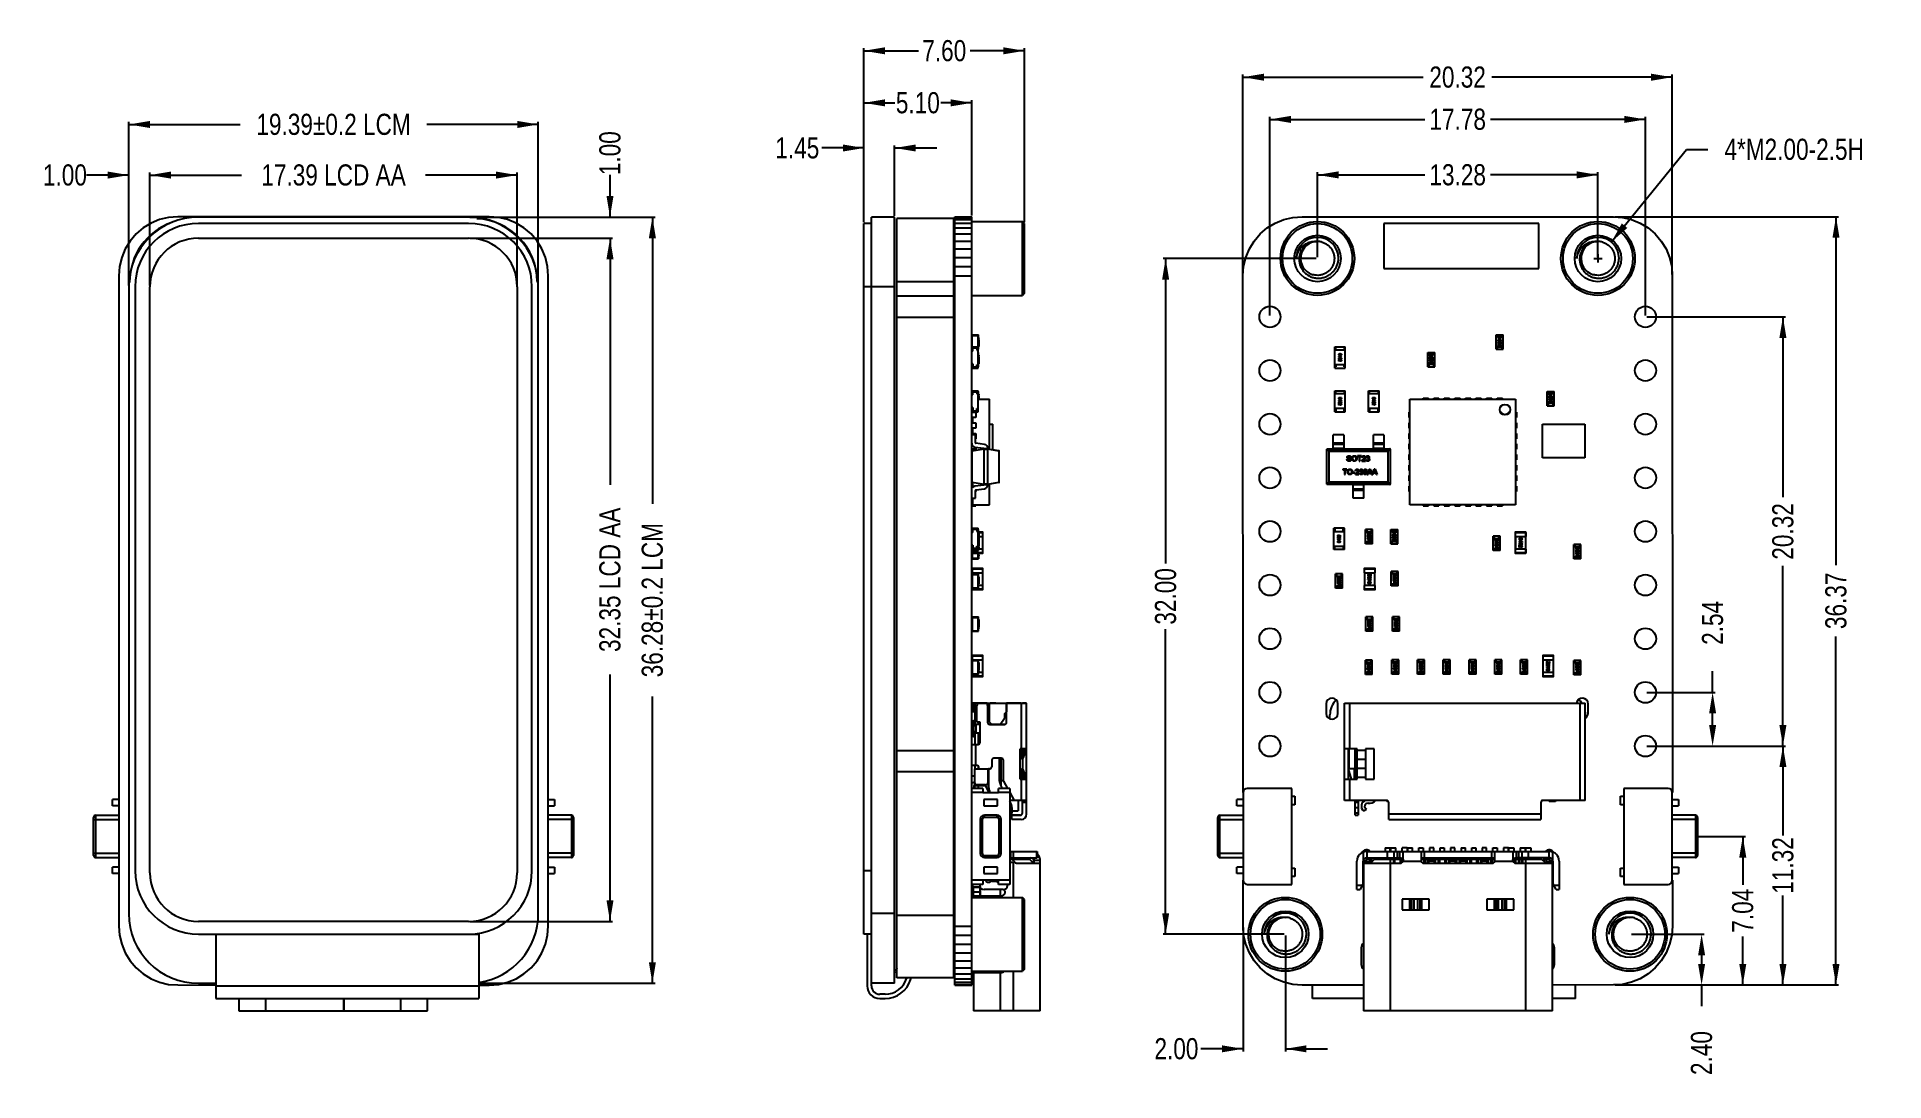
# Model space of a CAD drawing. Header units: millimetres. Extents: x -35.9 to 51.6, y -31.6 to 17.9.
import ezdxf

# ---------------------------------------------------------------- set-up
doc = ezdxf.new("R2010")
doc.units = ezdxf.units.MM
doc.header["$LTSCALE"] = 1.21
doc.header["$MEASUREMENT"] = 0
doc.header["$PDMODE"] = 3
doc.header["$PDSIZE"] = 0.3125
doc.layers.get('0').update_dxf_attribs({"linetype": 'CONTINUOUS'})
doc.layers.get('DEFPOINTS').update_dxf_attribs({"linetype": 'CONTINUOUS'})
doc.layers.add('Dim', color=3, linetype='CONTINUOUS', lineweight=25)
doc.styles.get("Standard").update_dxf_attribs({"font": 'txt', "width": 0.8})
doc.dimstyles.get("Standard").update_dxf_attribs({"dimtxt": 0.15625, "dimasz": 0.1875, "dimexe": 0.125, "dimexo": 0.0625, "dimgap": 0.09, "dimtad": 0, "dimtih": 1, "dimtoh": 1, "dimzin": 4, "dimdsep": 46, "dimtxsty": 'STANDARD', "dimblk": '_FILLED', "dimblk1": '_FILLED', "dimblk2": '_FILLED', "dimcen": 0.09, "dimazin": 1, "dimtp": 0.01, "dimtm": 0.01, "dimtfac": 1, "dimtofl": 0, "dimtmove": 0, "dimatfit": 3, "dimldrblk": '_FILLED', "dimfxl": 1, "dimtolj": 1, "dimtzin": 4, "dimarcsym": 0})

msp = doc.modelspace()

# ---------------------------------------------------------------- blocks, each defined once
blk = doc.blocks.new('_FILLED')
at = {"color": 0, "linetype": 'ByBlock'}
blk.add_solid([(0, 0), (-1, 0.167), (-1, -0.167)], dxfattribs=at)
blk = doc.blocks.new('*D67')
at = {"color": 0, "linetype": 'ByBlock', "lineweight": -2}
for p, q in [((-30.555, 6.102), (-30.555, 11.452)), ((-13.165, 6.102), (-13.165, 11.452)), ((-30.555, 11.327), (-26.216, 11.327)), ((-13.165, 11.327), (-17.503, 11.327))]:
    blk.add_line(p, q, dxfattribs=at)
at = {"layer": 'DEFPOINTS', "color": 0, "linetype": 'ByBlock'}
for p in [(-30.555, 6.04), (-13.165, 6.04)]:
    blk.add_point(p, dxfattribs=at)
at = {"color": 0, "linetype": 'ByBlock', "lineweight": -2, "rotation": 180}
blk.add_blockref('_FILLED', (-30.555, 11.327), dxfattribs=at)
at = {"color": 0, "linetype": 'ByBlock', "lineweight": -2}
blk.add_blockref('_FILLED', (-13.165, 11.327), dxfattribs=at)
at = {"color": 0, "linetype": 'ByBlock', "lineweight": -2, "insert": (-21.86, 11.327), "char_height": 1, "attachment_point": 5}
blk.add_mtext('\\A1;17.39 LCD AA', dxfattribs=at)
blk = doc.blocks.new('*D69')
at = {"color": 0, "linetype": 'ByBlock', "lineweight": -2}
for p, q in [((-31.555, 6.102), (-31.555, 13.849)), ((-31.555, 13.724), (-26.283, 13.724)), ((-12.165, 13.724), (-17.436, 13.724)), ((-12.165, 6.102), (-12.165, 13.849))]:
    blk.add_line(p, q, dxfattribs=at)
at = {"layer": 'DEFPOINTS', "color": 0, "linetype": 'ByBlock'}
for p in [(-31.555, 6.04), (-12.165, 6.04)]:
    blk.add_point(p, dxfattribs=at)
at = {"color": 0, "linetype": 'ByBlock', "lineweight": -2, "rotation": 180}
blk.add_blockref('_FILLED', (-31.555, 13.724), dxfattribs=at)
at = {"color": 0, "linetype": 'ByBlock', "lineweight": -2}
blk.add_blockref('_FILLED', (-12.165, 13.724), dxfattribs=at)
at = {"color": 0, "linetype": 'ByBlock', "lineweight": -2, "insert": (-21.86, 13.724), "char_height": 1, "attachment_point": 5}
blk.add_mtext('\\A1;19.39%%p0.2 LCM', dxfattribs=at)
blk = doc.blocks.new('*D68')
at = {"color": 0, "linetype": 'ByBlock', "lineweight": -2}
for p, q in [((-31.555, 6.165), (-31.555, 11.452)), ((-30.555, 6.165), (-30.555, 11.452)), ((-31.555, 11.327), (-33.555, 11.327)), ((-30.555, 11.327), (-28.555, 11.327))]:
    blk.add_line(p, q, dxfattribs=at)
at = {"layer": 'DEFPOINTS', "color": 0, "linetype": 'ByBlock'}
for p in [(-31.555, 6.102), (-30.555, 6.102)]:
    blk.add_point(p, dxfattribs=at)
at = {"color": 0, "linetype": 'ByBlock', "lineweight": -2}
blk.add_blockref('_FILLED', (-31.555, 11.327), dxfattribs=at)
at = {"color": 0, "linetype": 'ByBlock', "lineweight": -2, "rotation": 180}
blk.add_blockref('_FILLED', (-30.555, 11.327), dxfattribs=at)
at = {"color": 0, "linetype": 'ByBlock', "lineweight": -2, "insert": (-34.578, 11.327), "char_height": 1, "attachment_point": 5}
blk.add_mtext('\\A1;1.00', dxfattribs=at)
blk = doc.blocks.new('*D64')
at = {"color": 0, "linetype": 'ByBlock', "lineweight": -2}
for p, q in [((-15.402, 8.34), (-8.646, 8.34)), ((-8.771, 8.34), (-8.771, -3.345)), ((-8.771, -24.01), (-8.771, -12.325)), ((-15.402, -24.01), (-8.646, -24.01))]:
    blk.add_line(p, q, dxfattribs=at)
at = {"layer": 'DEFPOINTS', "color": 0, "linetype": 'ByBlock'}
for p in [(-15.465, 8.34), (-15.465, -24.01)]:
    blk.add_point(p, dxfattribs=at)
at = {"color": 0, "linetype": 'ByBlock', "lineweight": -2}
for p, rotation in [((-8.771, 8.34), 90), ((-8.771, -24.01), 270)]:
    blk.add_blockref('_FILLED', p, dxfattribs=dict(at, rotation=rotation))
at = {"color": 0, "linetype": 'ByBlock', "lineweight": -2, "insert": (-8.771, -7.835), "char_height": 1, "attachment_point": 5, "rotation": 90}
blk.add_mtext('\\A1;32.35 LCD AA', dxfattribs=at)
blk = doc.blocks.new('*D65')
at = {"color": 0, "linetype": 'ByBlock', "lineweight": -2}
for p, q in [((-15.402, 9.34), (-6.639, 9.34)), ((-6.764, 9.34), (-6.764, -4.243)), ((-6.764, -26.94), (-6.764, -13.357)), ((-14.917, -26.94), (-6.639, -26.94))]:
    blk.add_line(p, q, dxfattribs=at)
at = {"layer": 'DEFPOINTS', "color": 0, "linetype": 'ByBlock'}
for p in [(-15.465, 9.34), (-14.98, -26.94)]:
    blk.add_point(p, dxfattribs=at)
at = {"color": 0, "linetype": 'ByBlock', "lineweight": -2}
for p, rotation in [((-6.764, 9.34), 90), ((-6.764, -26.94), 270)]:
    blk.add_blockref('_FILLED', p, dxfattribs=dict(at, rotation=rotation))
at = {"color": 0, "linetype": 'ByBlock', "lineweight": -2, "insert": (-6.764, -8.8), "char_height": 1, "attachment_point": 5, "rotation": 90}
blk.add_mtext('\\A1;36.28%%p0.2 LCM', dxfattribs=at)
blk = doc.blocks.new('*D66')
at = {"color": 0, "linetype": 'ByBlock', "lineweight": -2}
for p, q in [((-8.771, 9.34), (-8.771, 11.34)), ((-15.402, 9.34), (-8.646, 9.34)), ((-15.34, 8.34), (-8.646, 8.34)), ((-8.771, 8.34), (-8.771, 6.34))]:
    blk.add_line(p, q, dxfattribs=at)
at = {"layer": 'DEFPOINTS', "color": 0, "linetype": 'ByBlock'}
for p in [(-15.465, 9.34), (-15.402, 8.34)]:
    blk.add_point(p, dxfattribs=at)
at = {"color": 0, "linetype": 'ByBlock', "lineweight": -2}
for p, rotation in [((-8.771, 9.34), 270), ((-8.771, 8.34), 90)]:
    blk.add_blockref('_FILLED', p, dxfattribs=dict(at, rotation=rotation))
at = {"color": 0, "linetype": 'ByBlock', "lineweight": -2, "insert": (-8.771, 12.363), "char_height": 1, "attachment_point": 5, "rotation": 90}
blk.add_mtext('\\A1;1.00', dxfattribs=at)
blk = doc.blocks.new('*D73')
at = {"color": 0, "linetype": 'ByBlock', "lineweight": -2}
for p, q in [((3.254, 12.61), (1.254, 12.61)), ((3.254, 9.102), (3.254, 12.735)), ((4.704, 9.402), (4.704, 12.735)), ((4.704, 12.61), (6.704, 12.61))]:
    blk.add_line(p, q, dxfattribs=at)
at = {"layer": 'DEFPOINTS', "color": 0, "linetype": 'ByBlock'}
for p in [(3.254, 9.04), (4.704, 9.34)]:
    blk.add_point(p, dxfattribs=at)
at = {"color": 0, "linetype": 'ByBlock', "lineweight": -2}
blk.add_blockref('_FILLED', (3.254, 12.61), dxfattribs=at)
at = {"color": 0, "linetype": 'ByBlock', "lineweight": -2, "rotation": 180}
blk.add_blockref('_FILLED', (4.704, 12.61), dxfattribs=at)
at = {"color": 0, "linetype": 'ByBlock', "lineweight": -2, "insert": (0.097, 12.61), "char_height": 1, "attachment_point": 5}
blk.add_mtext('\\A1;1.45', dxfattribs=at)
blk = doc.blocks.new('*D74')
at = {"color": 0, "linetype": 'ByBlock', "lineweight": -2}
for p, q in [((3.254, 9.102), (3.254, 14.872)), ((8.354, 9.421), (8.354, 14.872)), ((3.254, 14.747), (4.714, 14.747)), ((8.354, 14.747), (6.894, 14.747))]:
    blk.add_line(p, q, dxfattribs=at)
at = {"layer": 'DEFPOINTS', "color": 0, "linetype": 'ByBlock'}
for p in [(3.254, 9.04), (8.354, 9.358)]:
    blk.add_point(p, dxfattribs=at)
at = {"color": 0, "linetype": 'ByBlock', "lineweight": -2, "rotation": 180}
blk.add_blockref('_FILLED', (3.254, 14.747), dxfattribs=at)
at = {"color": 0, "linetype": 'ByBlock', "lineweight": -2}
blk.add_blockref('_FILLED', (8.354, 14.747), dxfattribs=at)
at = {"color": 0, "linetype": 'ByBlock', "lineweight": -2, "insert": (5.804, 14.747), "char_height": 1, "attachment_point": 5}
blk.add_mtext('\\A1;5.10', dxfattribs=at)
blk = doc.blocks.new('*D75')
at = {"color": 0, "linetype": 'ByBlock', "lineweight": -2}
for p, q in [((3.254, 9.092), (3.254, 17.337)), ((3.254, 17.212), (5.83, 17.212)), ((10.854, 17.212), (8.277, 17.212)), ((10.854, 9.092), (10.854, 17.337))]:
    blk.add_line(p, q, dxfattribs=at)
at = {"layer": 'DEFPOINTS', "color": 0, "linetype": 'ByBlock'}
for p in [(3.254, 9.03), (10.854, 9.03)]:
    blk.add_point(p, dxfattribs=at)
at = {"color": 0, "linetype": 'ByBlock', "lineweight": -2, "rotation": 180}
blk.add_blockref('_FILLED', (3.254, 17.212), dxfattribs=at)
at = {"color": 0, "linetype": 'ByBlock', "lineweight": -2}
blk.add_blockref('_FILLED', (10.854, 17.212), dxfattribs=at)
at = {"color": 0, "linetype": 'ByBlock', "lineweight": -2, "insert": (7.054, 17.212), "char_height": 1, "attachment_point": 5}
blk.add_mtext('\\A1;7.60', dxfattribs=at)
blk = doc.blocks.new('*D76')
at = {"color": 0, "linetype": 'ByBlock', "lineweight": -2}
for p, q in [((24.662, 7.38), (17.412, 7.38)), ((17.537, 7.38), (17.537, -7.063)), ((17.537, -24.62), (17.537, -10.177)), ((23.142, -24.62), (17.412, -24.62))]:
    blk.add_line(p, q, dxfattribs=at)
at = {"layer": 'DEFPOINTS', "color": 0, "linetype": 'ByBlock'}
for p in [(24.724, 7.38), (23.204, -24.62)]:
    blk.add_point(p, dxfattribs=at)
at = {"color": 0, "linetype": 'ByBlock', "lineweight": -2}
for p, rotation in [((17.537, 7.38), 90), ((17.537, -24.62), 270)]:
    blk.add_blockref('_FILLED', p, dxfattribs=dict(at, rotation=rotation))
at = {"color": 0, "linetype": 'ByBlock', "lineweight": -2, "insert": (17.537, -8.62), "char_height": 1, "attachment_point": 5, "rotation": 90}
blk.add_mtext('\\A1;32.00', dxfattribs=at)
blk = doc.blocks.new('*D77')
at = {"color": 0, "linetype": 'ByBlock', "lineweight": -2}
for p, q in [((24.724, 7.442), (24.724, 11.462)), ((38.004, 7.442), (38.004, 11.462)), ((24.724, 11.337), (29.808, 11.337)), ((38.004, 11.337), (32.921, 11.337))]:
    blk.add_line(p, q, dxfattribs=at)
at = {"layer": 'DEFPOINTS', "color": 0, "linetype": 'ByBlock'}
for p in [(24.724, 7.38), (38.004, 7.38)]:
    blk.add_point(p, dxfattribs=at)
at = {"color": 0, "linetype": 'ByBlock', "lineweight": -2, "rotation": 180}
blk.add_blockref('_FILLED', (24.724, 11.337), dxfattribs=at)
at = {"color": 0, "linetype": 'ByBlock', "lineweight": -2}
blk.add_blockref('_FILLED', (38.004, 11.337), dxfattribs=at)
at = {"color": 0, "linetype": 'ByBlock', "lineweight": -2, "insert": (31.364, 11.337), "char_height": 1, "attachment_point": 5}
blk.add_mtext('\\A1;13.28', dxfattribs=at)
blk = doc.blocks.new('*D91')
at = {"color": 0, "linetype": 'ByBlock', "lineweight": -2}
for p, q in [((21.196, 6.622), (21.196, 16.087)), ((21.196, 15.962), (29.737, 15.962)), ((41.524, 15.962), (32.983, 15.962)), ((41.524, 6.622), (41.524, 16.087))]:
    blk.add_line(p, q, dxfattribs=at)
at = {"layer": 'DEFPOINTS', "color": 0, "linetype": 'ByBlock'}
for p in [(21.196, 6.56), (41.524, 6.56)]:
    blk.add_point(p, dxfattribs=at)
at = {"color": 0, "linetype": 'ByBlock', "lineweight": -2, "rotation": 180}
blk.add_blockref('_FILLED', (21.196, 15.962), dxfattribs=at)
at = {"color": 0, "linetype": 'ByBlock', "lineweight": -2}
blk.add_blockref('_FILLED', (41.524, 15.962), dxfattribs=at)
at = {"color": 0, "linetype": 'ByBlock', "lineweight": -2, "insert": (31.36, 15.962), "char_height": 1, "attachment_point": 5}
blk.add_mtext('\\A1;20.32', dxfattribs=at)
blk = doc.blocks.new('*D87')
at = {"color": 0, "linetype": 'ByBlock', "lineweight": -2}
for p, q in [((38.797, 9.358), (49.4, 9.358)), ((49.275, 9.358), (49.275, -7.141)), ((49.275, -27.02), (49.275, -10.521)), ((38.797, -27.02), (49.4, -27.02))]:
    blk.add_line(p, q, dxfattribs=at)
at = {"layer": 'DEFPOINTS', "color": 0, "linetype": 'ByBlock'}
for p in [(38.734, 9.358), (38.734, -27.02)]:
    blk.add_point(p, dxfattribs=at)
at = {"color": 0, "linetype": 'ByBlock', "lineweight": -2}
for p, rotation in [((49.275, 9.358), 90), ((49.275, -27.02), 270)]:
    blk.add_blockref('_FILLED', p, dxfattribs=dict(at, rotation=rotation))
at = {"color": 0, "linetype": 'ByBlock', "lineweight": -2, "insert": (49.275, -8.831), "char_height": 1, "attachment_point": 5, "rotation": 90}
blk.add_mtext('\\A1;36.37', dxfattribs=at)
blk = doc.blocks.new('*D85')
at = {"color": 0, "linetype": 'ByBlock', "lineweight": -2}
for p, q in [((39.587, -24.621), (43.038, -24.621)), ((42.913, -25.621), (42.913, -26.02)), ((41.966, -27.02), (43.038, -27.02)), ((42.913, -27.02), (42.913, -28.02))]:
    blk.add_line(p, q, dxfattribs=at)
at = {"layer": 'DEFPOINTS', "color": 0, "linetype": 'ByBlock'}
for p in [(39.524, -24.621), (41.904, -27.02)]:
    blk.add_point(p, dxfattribs=at)
at = {"color": 0, "linetype": 'ByBlock', "lineweight": -2}
for p, rotation in [((42.913, -24.621), 90), ((42.913, -27.02), 270)]:
    blk.add_blockref('_FILLED', p, dxfattribs=dict(at, rotation=rotation))
at = {"color": 0, "linetype": 'ByBlock', "lineweight": -2, "insert": (42.913, -30.243), "char_height": 1, "attachment_point": 5, "rotation": 90}
blk.add_mtext('\\A1;2.40', dxfattribs=at)
blk = doc.blocks.new('*D86')
at = {"color": 0, "linetype": 'ByBlock', "lineweight": -2}
for p, q in [((42.787, -19.984), (44.987, -19.984)), ((44.862, -19.984), (44.862, -22.279)), ((44.862, -27.02), (44.862, -24.726)), ((42.976, -27.02), (44.987, -27.02))]:
    blk.add_line(p, q, dxfattribs=at)
at = {"layer": 'DEFPOINTS', "color": 0, "linetype": 'ByBlock'}
for p in [(42.724, -19.984), (42.913, -27.02)]:
    blk.add_point(p, dxfattribs=at)
at = {"color": 0, "linetype": 'ByBlock', "lineweight": -2}
for p, rotation in [((44.862, -19.984), 90), ((44.862, -27.02), 270)]:
    blk.add_blockref('_FILLED', p, dxfattribs=dict(at, rotation=rotation))
at = {"color": 0, "linetype": 'ByBlock', "lineweight": -2, "insert": (44.862, -23.502), "char_height": 1, "attachment_point": 5, "rotation": 90}
blk.add_mtext('\\A1;7.04', dxfattribs=at)
blk = doc.blocks.new('*D88')
at = {"color": 0, "linetype": 'ByBlock', "lineweight": -2}
for p, q in [((40.317, -15.705), (46.888, -15.705)), ((46.763, -15.705), (46.763, -19.939)), ((46.763, -27.02), (46.763, -22.786)), ((45.049, -27.02), (46.888, -27.02))]:
    blk.add_line(p, q, dxfattribs=at)
at = {"layer": 'DEFPOINTS', "color": 0, "linetype": 'ByBlock'}
for p in [(40.254, -15.705), (44.987, -27.02)]:
    blk.add_point(p, dxfattribs=at)
at = {"color": 0, "linetype": 'ByBlock', "lineweight": -2}
for p, rotation in [((46.763, -15.705), 90), ((46.763, -27.02), 270)]:
    blk.add_blockref('_FILLED', p, dxfattribs=dict(at, rotation=rotation))
at = {"color": 0, "linetype": 'ByBlock', "lineweight": -2, "insert": (46.763, -21.362), "char_height": 1, "attachment_point": 5, "rotation": 90}
blk.add_mtext('\\A1;11.32', dxfattribs=at)
blk = doc.blocks.new('*D89')
at = {"color": 0, "linetype": 'ByBlock', "lineweight": -2}
for p, q in [((43.435, -13.165), (43.435, -12.165)), ((40.317, -13.165), (43.56, -13.165)), ((43.435, -14.705), (43.435, -14.165)), ((40.317, -15.705), (43.56, -15.705))]:
    blk.add_line(p, q, dxfattribs=at)
at = {"layer": 'DEFPOINTS', "color": 0, "linetype": 'ByBlock'}
for p in [(40.254, -13.165), (40.254, -15.705)]:
    blk.add_point(p, dxfattribs=at)
at = {"color": 0, "linetype": 'ByBlock', "lineweight": -2}
for p, rotation in [((43.435, -13.165), 90), ((43.435, -15.705), 270)]:
    blk.add_blockref('_FILLED', p, dxfattribs=dict(at, rotation=rotation))
at = {"color": 0, "linetype": 'ByBlock', "lineweight": -2, "insert": (43.435, -9.875), "char_height": 1, "attachment_point": 5, "rotation": 90}
blk.add_mtext('\\A1;2.54', dxfattribs=at)
blk = doc.blocks.new('*D90')
at = {"color": 0, "linetype": 'ByBlock', "lineweight": -2}
for p, q in [((40.317, 4.615), (46.888, 4.615)), ((46.763, 4.615), (46.763, -3.921)), ((46.763, -15.705), (46.763, -7.168)), ((40.379, -15.705), (46.888, -15.705))]:
    blk.add_line(p, q, dxfattribs=at)
at = {"layer": 'DEFPOINTS', "color": 0, "linetype": 'ByBlock'}
for p in [(40.254, 4.615), (40.317, -15.705)]:
    blk.add_point(p, dxfattribs=at)
at = {"color": 0, "linetype": 'ByBlock', "lineweight": -2}
for p, rotation in [((46.763, 4.615), 90), ((46.763, -15.705), 270)]:
    blk.add_blockref('_FILLED', p, dxfattribs=dict(at, rotation=rotation))
at = {"color": 0, "linetype": 'ByBlock', "lineweight": -2, "insert": (46.763, -5.545), "char_height": 1, "attachment_point": 5, "rotation": 90}
blk.add_mtext('\\A1;20.32', dxfattribs=at)
blk = doc.blocks.new('*D92')
at = {"color": 0, "linetype": 'ByBlock', "lineweight": -2}
for p, q in [((22.474, 4.678), (22.474, 14.089)), ((40.254, 4.678), (40.254, 14.089)), ((22.474, 13.964), (29.808, 13.964)), ((40.254, 13.964), (32.921, 13.964))]:
    blk.add_line(p, q, dxfattribs=at)
at = {"layer": 'DEFPOINTS', "color": 0, "linetype": 'ByBlock'}
for p in [(22.474, 4.615), (40.254, 4.615)]:
    blk.add_point(p, dxfattribs=at)
at = {"color": 0, "linetype": 'ByBlock', "lineweight": -2, "rotation": 180}
blk.add_blockref('_FILLED', (22.474, 13.964), dxfattribs=at)
at = {"color": 0, "linetype": 'ByBlock', "lineweight": -2}
blk.add_blockref('_FILLED', (40.254, 13.964), dxfattribs=at)
at = {"color": 0, "linetype": 'ByBlock', "lineweight": -2, "insert": (31.364, 13.964), "char_height": 1, "attachment_point": 5}
blk.add_mtext('\\A1;17.78', dxfattribs=at)
blk = doc.blocks.new('*D93')
at = {"color": 0, "linetype": 'ByBlock', "lineweight": -2}
for p, q in [((21.204, -24.293), (21.204, -30.168)), ((23.204, -24.683), (23.204, -30.168)), ((21.204, -30.043), (19.204, -30.043)), ((23.204, -30.043), (25.204, -30.043))]:
    blk.add_line(p, q, dxfattribs=at)
at = {"layer": 'DEFPOINTS', "color": 0, "linetype": 'ByBlock'}
for p in [(21.204, -24.23), (23.204, -24.62)]:
    blk.add_point(p, dxfattribs=at)
at = {"color": 0, "linetype": 'ByBlock', "lineweight": -2}
blk.add_blockref('_FILLED', (21.204, -30.043), dxfattribs=at)
at = {"color": 0, "linetype": 'ByBlock', "lineweight": -2, "rotation": 180}
blk.add_blockref('_FILLED', (23.204, -30.043), dxfattribs=at)
at = {"color": 0, "linetype": 'ByBlock', "lineweight": -2, "insert": (18.048, -30.043), "char_height": 1, "attachment_point": 5}
blk.add_mtext('\\A1;2.00', dxfattribs=at)
blk = doc.blocks.new('*D94')
at = {"color": 0, "linetype": 'ByBlock', "lineweight": -2}
for p, q in [((38.635, 8.156), (42.205, 12.542)), ((42.205, 12.542), (43.205, 12.542)), ((37.806, 7.38), (38.202, 7.38)), ((38.004, 7.578), (38.004, 7.182))]:
    blk.add_line(p, q, dxfattribs=at)
at = {"layer": 'DEFPOINTS', "color": 0, "linetype": 'ByBlock'}
for p in [(38.635, 8.156), (37.373, 6.604)]:
    blk.add_point(p, dxfattribs=at)
at = {"color": 0, "linetype": 'ByBlock', "lineweight": -2, "rotation": 230.8650402661684}
blk.add_blockref('_FILLED', (38.635, 8.156), dxfattribs=at)
at = {"color": 0, "linetype": 'ByBlock', "lineweight": -2, "insert": (47.295, 12.542), "char_height": 1, "attachment_point": 5}
blk.add_mtext('\\A1;4*M2.00-2.5H', dxfattribs=at)

# ---------------------------------------------------------------- dimensions: what is measured, and where the dimension line sits
at = {"layer": 'Dim'}
for base, p1, p2, picture, middle in [((3.254, 17.212), (10.854, 9.03), (3.254, 9.03), '*D75', (7.054, 17.212)), ((3.254, 14.747), (8.354, 9.358), (3.254, 9.04), '*D74', (5.804, 14.747)), ((22.474, 13.964), (40.254, 4.615), (22.474, 4.615), '*D92', (31.364, 13.964)), ((3.254, 12.61), (4.704, 9.34), (3.254, 9.04), '*D73', (0.097, 12.61)), ((38.004, 11.337), (24.724, 7.38), (38.004, 7.38), '*D77', (31.364, 11.337)), ((21.204, -30.043), (23.204, -24.62), (21.204, -24.23), '*D93', (18.048, -30.043))]:
    dim = msp.add_linear_dim(base=base, p1=p1, p2=p2, dimstyle='STANDARD', override={"dimtxt": 1, "dimasz": 1, "dimtih": 0, "dimtoh": 0, "dimzin": 0, "dimcen": 0.198, "dimadec": 0, "dimazin": 0, "dimtp": 0, "dimtm": 0, "dimtdec": 4, "dimtzin": 0}, dxfattribs=at)
    dim.commit()
    dim.dimension.update_dxf_attribs({"geometry": picture, "text_midpoint": middle})
dim = msp.add_linear_dim(base=(41.524, 15.962), p1=(21.196, 6.56), p2=(41.524, 6.56), text='\\A1;20.32', dimstyle='STANDARD', override={"dimtxt": 1, "dimasz": 1, "dimtih": 0, "dimtoh": 0, "dimzin": 0, "dimpost": '<>', "dimcen": 0.198, "dimadec": 0, "dimazin": 0, "dimtp": 0, "dimtm": 0, "dimtdec": 4, "dimtzin": 0}, dxfattribs=at)
dim.commit()
dim.dimension.update_dxf_attribs({"geometry": '*D91', "text_midpoint": (31.36, 15.962)})
for base, p1, p2, angle, text, picture, middle in [((-12.165, 13.724), (-31.555, 6.04), (-12.165, 6.04), 180, '<>%%p0.2 LCM', '*D69', (-21.86, 13.724)), ((-30.555, 11.327), (-13.165, 6.04), (-30.555, 6.04), 180, '<> LCD AA', '*D67', (-21.86, 11.327)), ((-6.764, -26.94), (-15.465, 9.34), (-14.98, -26.94), 270, '<>%%p0.2 LCM', '*D65', (-6.764, -8.8)), ((49.275, -27.02), (38.734, 9.358), (38.734, -27.02), 90, '\\A1;36.37', '*D87', (49.275, -8.831)), ((-8.771, -24.01), (-15.465, 8.34), (-15.465, -24.01), 270, '<> LCD AA', '*D64', (-8.771, -7.835))]:
    dim = msp.add_linear_dim(base=base, p1=p1, p2=p2, angle=angle, text=text, dimstyle='STANDARD', override={"dimtxt": 1, "dimasz": 1, "dimtih": 0, "dimtoh": 0, "dimzin": 0, "dimpost": '<>', "dimcen": 0.198, "dimadec": 0, "dimazin": 0, "dimtp": 0, "dimtm": 0, "dimtdec": 4, "dimtzin": 0}, dxfattribs=at)
    dim.commit()
    dim.dimension.update_dxf_attribs({"geometry": picture, "text_midpoint": middle})
for base, p1, p2, angle, picture, middle in [((-8.771, 9.34), (-15.402, 8.34), (-15.465, 9.34), 90, '*D66', (-8.771, 12.363)), ((-31.555, 11.327), (-30.555, 6.102), (-31.555, 6.102), 180, '*D68', (-34.578, 11.327)), ((17.537, -24.62), (24.724, 7.38), (23.204, -24.62), 90, '*D76', (17.537, -8.62)), ((46.763, 4.615), (40.317, -15.705), (40.254, 4.615), 90, '*D90', (46.763, -5.545)), ((43.435, -13.165), (40.254, -15.705), (40.254, -13.165), 90, '*D89', (43.435, -9.875)), ((46.7632, -27.0201), (40.2542, -15.7048), (44.9866, -27.0201), 90, '*D88', (46.7632, -21.3625)), ((44.862, -27.02), (42.724, -19.984), (42.913, -27.02), 90, '*D86', (44.862, -23.502)), ((42.913, -27.02), (39.524, -24.621), (41.904, -27.02), 90, '*D85', (42.913, -30.243))]:
    dim = msp.add_linear_dim(base=base, p1=p1, p2=p2, angle=angle, dimstyle='STANDARD', override={"dimtxt": 1, "dimasz": 1, "dimtih": 0, "dimtoh": 0, "dimzin": 0, "dimcen": 0.198, "dimadec": 0, "dimazin": 0, "dimtp": 0, "dimtm": 0, "dimtdec": 4, "dimtzin": 0}, dxfattribs=at)
    dim.commit()
    dim.dimension.update_dxf_attribs({"geometry": picture, "text_midpoint": middle})
dim = msp.add_diameter_dim_2p(p1=(37.373, 6.604), p2=(38.635, 8.156), text='4*M<>-2.5H', dimstyle='STANDARD', override={"dimtxt": 1, "dimasz": 1, "dimtih": 0, "dimzin": 0, "dimpost": '<>', "dimcen": 0.198, "dimadec": 0, "dimazin": 0, "dimtp": 0, "dimtm": 0, "dimtdec": 4, "dimtzin": 0}, dxfattribs=at)
dim.commit()
dim.dimension.update_dxf_attribs({"geometry": '*D94', "text_midpoint": (47.295, 12.542), "dimtype": 163})

# ---------------------------------------------------------------- linework, layer by layer
at = {"color": 7, "linetype": 'Continuous'}
for p, q in [((-30.875, 8.824), (-31.209, 8.539)), ((-30.5, 9.053), (-30.875, 8.824)), ((-30.095, 9.222), (-30.5, 9.053)), ((-29.668, 9.324), (-30.095, 9.222)), ((-29.23, 9.358), (-29.668, 9.324)), ((-14.49, 9.35), (-29.23, 9.358)), ((-15.465, 9.34), (-28.255, 9.34)), ((-15.465, 9.04), (-28.255, 9.04)), ((-14.052, 9.324), (-14.49, 9.35)), ((-13.625, 9.222), (-14.052, 9.324)), ((-13.219, 9.053), (-13.625, 9.222)), ((-12.845, 8.824), (-13.219, 9.053)), ((-12.511, 8.539), (-12.845, 8.824)), ((3.254, -24.61), (3.254, 9.04)), ((3.604, 9.04), (3.254, 9.04)), ((3.604, -27.06), (3.604, 9.34)), ((4.704, 9.34), (3.604, 9.34)), ((4.704, -26.94), (4.704, 9.34)), ((4.804, -26.675), (4.804, 9.267)), ((7.504, 9.267), (4.804, 9.267)), ((7.504, -26.675), (7.504, 9.267)), ((7.554, -27.029), (7.554, 9.358)), ((7.554, 9.358), (8.354, 9.358)), ((7.554, 9.35), (8.354, 9.35)), ((7.554, 9.324), (8.354, 9.324)), ((7.554, 9.222), (8.354, 9.222)), ((7.554, 9.053), (8.354, 9.053)), ((7.554, 8.824), (8.354, 8.824)), ((8.354, -27.029), (8.354, 9.358)), ((8.354, 9.13), (10.754, 9.13)), ((10.754, 5.63), (10.754, 9.13)), ((10.854, 9.03), (10.754, 9.13)), ((10.854, 5.73), (10.854, 9.03)), ((22.015, 8.539), (22.349, 8.824)), ((22.349, 8.824), (22.724, 9.053)), ((22.724, 9.053), (23.129, 9.222)), ((23.129, 9.222), (23.556, 9.324)), ((23.556, 9.324), (23.994, 9.35)), ((23.994, 9.35), (38.734, 9.358)), ((27.864, 9.04), (27.864, 6.9)), ((35.201, 9.04), (27.864, 9.04)), ((35.201, 6.9), (35.201, 9.04)), ((38.734, 9.358), (39.172, 9.324)), ((39.172, 9.324), (39.599, 9.222)), ((39.599, 9.222), (40.005, 9.053)), ((40.005, 9.053), (40.379, 8.824)), ((40.379, 8.824), (40.713, 8.539)), ((-31.494, 8.205), (-31.723, 7.83)), ((-31.209, 8.539), (-31.494, 8.205)), ((-28.255, 8.34), (-15.465, 8.34)), ((-12.226, 8.205), (-12.511, 8.539)), ((-11.996, 7.83), (-12.226, 8.205)), ((7.554, 8.539), (8.354, 8.539)), ((7.554, 8.205), (8.354, 8.205)), ((21.501, 7.83), (21.73, 8.205)), ((21.73, 8.205), (22.015, 8.539)), ((40.713, 8.539), (40.998, 8.205)), ((40.998, 8.205), (41.228, 7.83)), ((-31.994, 6.998), (-32.02, 6.56)), ((-31.891, 7.425), (-31.994, 6.998)), ((-31.723, 7.83), (-31.891, 7.425)), ((-11.828, 7.425), (-11.996, 7.83)), ((-11.726, 6.998), (-11.828, 7.425)), ((-11.691, 6.56), (-11.726, 6.998)), ((7.554, 7.83), (8.354, 7.83)), ((7.554, 7.425), (8.354, 7.425)), ((7.554, 6.998), (8.354, 6.998)), ((21.196, 6.56), (21.23, 6.998)), ((21.23, 6.998), (21.333, 7.425)), ((21.333, 7.425), (21.501, 7.83)), ((41.228, 7.83), (41.396, 7.425)), ((41.396, 7.425), (41.498, 6.998)), ((41.498, 6.998), (41.524, 6.56)), ((-32.02, 6.56), (-32.028, -24.23)), ((-11.7, -24.23), (-11.691, 6.56)), ((7.504, 6.268), (4.804, 6.268)), ((7.554, 6.56), (8.354, 6.56)), ((21.202, -17.909), (21.196, 6.56)), ((27.864, 6.9), (35.201, 6.9)), ((41.524, 6.56), (41.531, -17.909)), ((-31.555, 6.04), (-31.555, -23.64)), ((-31.255, 6.04), (-31.255, -21.61)), ((-30.555, -21.71), (-30.555, 6.04)), ((-13.165, 6.04), (-13.165, -21.71)), ((-12.465, -21.61), (-12.465, 6.04)), ((-12.165, -23.64), (-12.165, 6.04)), ((4.704, 6.04), (3.254, 6.04)), ((7.504, 5.597), (4.804, 5.597)), ((8.354, 5.63), (10.754, 5.63)), ((10.854, 5.73), (10.754, 5.63)), ((4.804, 4.597), (7.504, 4.597)), ((8.354, 3.762), (8.679, 3.762)), ((8.379, 3.662), (8.354, 3.662)), ((8.379, 3.193), (8.379, 3.737)), ((8.379, 3.737), (8.654, 3.737)), ((8.654, 2.193), (8.654, 3.737)), ((8.679, 3.712), (8.654, 3.712)), ((8.679, 3.662), (8.654, 3.662)), ((8.679, 3.082), (8.679, 3.762)), ((8.679, 3.623), (8.689, 3.623)), ((8.679, 3.596), (8.689, 3.596)), ((8.679, 3.587), (8.689, 3.587)), ((8.679, 3.55), (8.689, 3.55)), ((8.679, 3.499), (8.689, 3.499)), ((8.689, 3.623), (8.689, 3.587)), ((8.689, 3.55), (8.689, 3.448)), ((33.189, 3.082), (33.189, 3.762)), ((33.189, 3.762), (33.519, 3.762)), ((33.189, 3.712), (33.239, 3.712)), ((33.519, 3.662), (33.189, 3.662)), ((33.239, 3.712), (33.239, 3.662)), ((33.274, 3.623), (33.274, 3.596)), ((33.424, 3.623), (33.274, 3.623)), ((33.274, 3.596), (33.289, 3.587)), ((33.289, 3.587), (33.289, 3.61)), ((33.289, 3.61), (33.424, 3.61)), ((33.349, 3.537), (33.387, 3.531)), ((33.424, 3.61), (33.424, 3.623)), ((33.469, 3.662), (33.469, 3.712)), ((33.469, 3.712), (33.519, 3.712)), ((33.519, 3.082), (33.519, 3.762)), ((8.354, 3.193), (8.654, 3.193)), ((8.404, 2.993), (8.354, 2.993)), ((8.404, 2.993), (8.404, 3.143)), ((8.404, 3.143), (8.654, 3.143)), ((8.604, 3.143), (8.604, 3.043)), ((8.604, 3.043), (8.654, 3.043)), ((8.679, 3.182), (8.654, 3.182)), ((8.679, 3.132), (8.654, 3.132)), ((8.654, 3.082), (8.679, 3.082)), ((8.654, 2.933), (8.679, 2.933)), ((8.679, 2.883), (8.654, 2.883)), ((8.655, 2.874), (8.654, 2.874)), ((8.679, 2.833), (8.654, 2.833)), ((8.655, 2.792), (8.654, 2.792)), ((8.655, 2.782), (8.654, 2.782)), ((8.655, 2.731), (8.654, 2.731)), ((8.655, 2.716), (8.654, 2.716)), ((8.655, 2.698), (8.654, 2.698)), ((8.655, 2.687), (8.654, 2.687)), ((8.655, 2.646), (8.654, 2.646)), ((8.655, 2.792), (8.655, 2.874)), ((8.655, 2.698), (8.655, 2.782)), ((8.655, 2.606), (8.655, 2.687)), ((8.679, 3.448), (8.689, 3.448)), ((8.679, 3.435), (8.689, 3.435)), ((8.679, 3.433), (8.689, 3.433)), ((8.679, 3.388), (8.689, 3.388)), ((8.679, 3.339), (8.689, 3.339)), ((8.679, 3.333), (8.689, 3.333)), ((8.679, 3.32), (8.689, 3.32)), ((8.679, 3.268), (8.689, 3.268)), ((8.679, 3.218), (8.689, 3.218)), ((8.679, 2.253), (8.679, 2.933)), ((8.679, 2.795), (8.689, 2.795)), ((8.679, 2.767), (8.689, 2.767)), ((8.679, 2.758), (8.689, 2.758)), ((8.679, 2.722), (8.689, 2.722)), ((8.679, 2.67), (8.689, 2.67)), ((8.689, 3.435), (8.689, 3.333)), ((8.689, 3.32), (8.689, 3.218)), ((8.689, 2.795), (8.689, 2.758)), ((8.689, 2.722), (8.689, 2.62)), ((25.542, 2.193), (25.542, 3.193)), ((25.542, 3.193), (26.042, 3.193)), ((25.592, 3.143), (25.542, 3.143)), ((26.042, 3.043), (25.542, 3.043)), ((25.592, 3.043), (25.592, 3.143)), ((25.74, 2.716), (25.74, 2.731)), ((25.74, 2.731), (25.769, 2.731)), ((25.769, 2.716), (25.74, 2.716)), ((25.769, 2.731), (25.769, 2.782)), ((25.769, 2.782), (25.783, 2.782)), ((25.769, 2.698), (25.769, 2.716)), ((25.781, 2.698), (25.769, 2.698)), ((25.781, 2.769), (25.781, 2.731)), ((25.835, 2.731), (25.781, 2.769)), ((25.781, 2.731), (25.835, 2.731)), ((25.781, 2.716), (25.781, 2.698)), ((25.858, 2.716), (25.781, 2.716)), ((25.783, 2.782), (25.858, 2.729)), ((25.835, 2.731), (25.835, 2.731)), ((25.858, 2.729), (25.858, 2.716)), ((25.992, 3.143), (25.992, 3.043)), ((26.042, 3.143), (25.992, 3.143)), ((26.042, 2.193), (26.042, 3.193)), ((29.952, 2.253), (29.952, 2.933)), ((29.952, 2.933), (30.282, 2.933)), ((29.952, 2.883), (30.002, 2.883)), ((30.282, 2.833), (29.952, 2.833)), ((30.002, 2.883), (30.002, 2.833)), ((30.037, 2.795), (30.037, 2.767)), ((30.187, 2.795), (30.037, 2.795)), ((30.037, 2.767), (30.052, 2.758)), ((30.052, 2.758), (30.052, 2.781)), ((30.052, 2.781), (30.187, 2.781)), ((30.112, 2.708), (30.149, 2.703)), ((30.187, 2.781), (30.187, 2.795)), ((30.232, 2.833), (30.232, 2.883)), ((30.232, 2.883), (30.282, 2.883)), ((30.282, 2.253), (30.282, 2.933)), ((33.519, 3.182), (33.189, 3.182)), ((33.239, 3.132), (33.189, 3.132)), ((33.189, 3.082), (33.519, 3.082)), ((33.239, 3.182), (33.239, 3.132)), ((33.32, 3.339), (33.32, 3.352)), ((33.349, 3.306), (33.387, 3.3)), ((33.362, 3.391), (33.424, 3.333)), ((33.409, 3.365), (33.369, 3.403)), ((33.409, 3.435), (33.409, 3.365)), ((33.424, 3.435), (33.409, 3.435)), ((33.424, 3.333), (33.424, 3.435)), ((33.469, 3.132), (33.469, 3.182)), ((33.519, 3.132), (33.469, 3.132)), ((8.404, 2.393), (8.354, 2.393)), ((8.354, 2.193), (8.654, 2.193)), ((8.404, 2.393), (8.404, 2.243)), ((8.404, 2.243), (8.654, 2.243)), ((8.604, 2.243), (8.604, 2.343)), ((8.604, 2.343), (8.654, 2.343)), ((8.655, 2.606), (8.654, 2.606)), ((8.654, 2.595), (8.655, 2.595)), ((8.655, 2.515), (8.654, 2.515)), ((8.679, 2.353), (8.654, 2.353)), ((8.679, 2.303), (8.654, 2.303)), ((8.654, 2.253), (8.679, 2.253)), ((8.655, 2.515), (8.655, 2.595)), ((8.679, 2.62), (8.689, 2.62)), ((8.679, 2.606), (8.689, 2.606)), ((8.679, 2.604), (8.689, 2.604)), ((8.679, 2.559), (8.689, 2.559)), ((8.679, 2.51), (8.689, 2.51)), ((8.679, 2.504), (8.689, 2.504)), ((8.679, 2.491), (8.689, 2.491)), ((8.679, 2.439), (8.689, 2.439)), ((8.679, 2.389), (8.689, 2.389)), ((8.689, 2.606), (8.689, 2.504)), ((8.689, 2.491), (8.689, 2.389)), ((26.042, 2.343), (25.542, 2.343)), ((25.592, 2.243), (25.542, 2.243)), ((25.542, 2.193), (26.042, 2.193)), ((25.592, 2.343), (25.592, 2.243)), ((25.74, 2.515), (25.74, 2.595)), ((25.754, 2.515), (25.74, 2.515)), ((25.754, 2.579), (25.754, 2.515)), ((25.783, 2.547), (25.776, 2.559)), ((25.786, 2.568), (25.796, 2.552)), ((25.815, 2.577), (25.815, 2.593)), ((25.992, 2.243), (25.992, 2.343)), ((26.042, 2.243), (25.992, 2.243)), ((30.282, 2.353), (29.952, 2.353)), ((30.002, 2.303), (29.952, 2.303)), ((29.952, 2.253), (30.282, 2.253)), ((30.002, 2.353), (30.002, 2.303)), ((30.083, 2.51), (30.083, 2.524)), ((30.112, 2.478), (30.149, 2.472)), ((30.125, 2.563), (30.187, 2.504)), ((30.171, 2.537), (30.131, 2.574)), ((30.171, 2.606), (30.171, 2.537)), ((30.187, 2.606), (30.171, 2.606)), ((30.187, 2.504), (30.187, 2.606)), ((30.232, 2.303), (30.232, 2.353)), ((30.282, 2.303), (30.232, 2.303)), ((8.354, 1.119), (8.654, 1.119)), ((8.404, 0.919), (8.354, 0.919)), ((8.404, 0.919), (8.404, 1.069)), ((8.404, 1.069), (8.654, 1.069)), ((8.604, 1.069), (8.604, 0.969)), ((8.604, 0.969), (8.654, 0.969)), ((8.654, 0.119), (8.654, 1.119)), ((8.654, 1.086), (8.679, 1.086)), ((8.679, 1.036), (8.654, 1.036)), ((8.679, 0.986), (8.654, 0.986)), ((8.679, 0.722), (8.679, 1.086)), ((8.679, 0.948), (8.689, 0.948)), ((8.679, 0.921), (8.689, 0.921)), ((8.679, 0.912), (8.689, 0.912)), ((8.679, 0.875), (8.689, 0.875)), ((8.689, 0.948), (8.689, 0.912)), ((8.689, 0.875), (8.689, 0.773)), ((25.542, 0.119), (25.542, 1.119)), ((25.542, 1.119), (26.042, 1.119)), ((25.592, 1.069), (25.542, 1.069)), ((26.042, 0.969), (25.542, 0.969)), ((25.592, 0.969), (25.592, 1.069)), ((25.992, 1.069), (25.992, 0.969)), ((26.042, 1.069), (25.992, 1.069)), ((26.042, 0.119), (26.042, 1.119)), ((27.142, 0.119), (27.142, 1.119)), ((27.142, 1.119), (27.642, 1.119)), ((27.192, 1.069), (27.142, 1.069)), ((27.642, 0.969), (27.142, 0.969)), ((27.192, 0.969), (27.192, 1.069)), ((27.592, 1.069), (27.592, 0.969)), ((27.642, 1.069), (27.592, 1.069)), ((27.642, 0.119), (27.642, 1.119)), ((35.601, 0.406), (35.601, 1.086)), ((35.601, 1.086), (35.931, 1.086)), ((35.601, 1.036), (35.651, 1.036)), ((35.931, 0.986), (35.601, 0.986)), ((35.651, 1.036), (35.651, 0.986)), ((35.686, 0.948), (35.686, 0.921)), ((35.836, 0.948), (35.686, 0.948)), ((35.686, 0.921), (35.701, 0.912)), ((35.701, 0.912), (35.701, 0.935)), ((35.701, 0.935), (35.836, 0.935)), ((35.836, 0.935), (35.836, 0.948)), ((35.881, 0.986), (35.881, 1.036)), ((35.881, 1.036), (35.931, 1.036)), ((35.931, 0.406), (35.931, 1.086)), ((8.404, 0.319), (8.354, 0.319)), ((8.354, 0.119), (8.654, 0.119)), ((8.354, 0.097), (8.557, 0.097)), ((8.404, 0.319), (8.404, 0.169)), ((8.404, 0.169), (8.654, 0.169)), ((8.404, 0.097), (8.404, 0.119)), ((8.557, 0.097), (8.557, -0.153)), ((8.604, 0.169), (8.604, 0.269)), ((8.604, 0.269), (8.654, 0.269)), ((8.655, 0.8), (8.654, 0.8)), ((8.655, 0.759), (8.654, 0.759)), ((8.655, 0.718), (8.654, 0.718)), ((8.655, 0.708), (8.654, 0.708)), ((8.655, 0.656), (8.654, 0.656)), ((8.655, 0.642), (8.654, 0.642)), ((8.655, 0.624), (8.654, 0.624)), ((8.655, 0.613), (8.654, 0.613)), ((8.655, 0.572), (8.654, 0.572)), ((8.655, 0.532), (8.654, 0.532)), ((8.654, 0.521), (8.655, 0.521)), ((8.655, 0.44), (8.654, 0.44)), ((8.655, 0.718), (8.655, 0.8)), ((8.655, 0.722), (9.204, 0.722)), ((8.655, 0.624), (8.655, 0.708)), ((8.655, 0.532), (8.655, 0.613)), ((8.655, 0.44), (8.655, 0.521)), ((8.679, 0.823), (8.689, 0.823)), ((8.679, 0.773), (8.689, 0.773)), ((8.679, 0.76), (8.689, 0.76)), ((8.679, 0.758), (8.689, 0.758)), ((8.689, 0.76), (8.689, 0.722)), ((9.204, -1.642), (9.204, 0.722)), ((26.042, 0.269), (25.542, 0.269)), ((25.592, 0.169), (25.542, 0.169)), ((25.542, 0.119), (26.042, 0.119)), ((25.592, 0.269), (25.592, 0.169)), ((25.74, 0.642), (25.74, 0.656)), ((25.74, 0.656), (25.769, 0.656)), ((25.769, 0.642), (25.74, 0.642)), ((25.74, 0.44), (25.74, 0.521)), ((25.754, 0.44), (25.74, 0.44)), ((25.754, 0.505), (25.754, 0.44)), ((25.769, 0.656), (25.769, 0.708)), ((25.769, 0.708), (25.783, 0.708)), ((25.769, 0.624), (25.769, 0.642)), ((25.781, 0.624), (25.769, 0.624)), ((25.783, 0.473), (25.776, 0.485)), ((25.781, 0.694), (25.781, 0.656)), ((25.835, 0.657), (25.781, 0.694)), ((25.781, 0.656), (25.835, 0.656)), ((25.781, 0.642), (25.781, 0.624)), ((25.858, 0.642), (25.781, 0.642)), ((25.783, 0.708), (25.858, 0.654)), ((25.786, 0.494), (25.796, 0.478)), ((25.815, 0.503), (25.815, 0.518)), ((25.835, 0.656), (25.835, 0.657)), ((25.858, 0.654), (25.858, 0.642)), ((25.992, 0.169), (25.992, 0.269)), ((26.042, 0.169), (25.992, 0.169)), ((27.642, 0.269), (27.142, 0.269)), ((27.192, 0.169), (27.142, 0.169)), ((27.142, 0.119), (27.642, 0.119)), ((27.192, 0.269), (27.192, 0.169)), ((27.34, 0.642), (27.34, 0.656)), ((27.34, 0.656), (27.369, 0.656)), ((27.369, 0.642), (27.34, 0.642)), ((27.34, 0.44), (27.34, 0.521)), ((27.354, 0.44), (27.34, 0.44)), ((27.354, 0.505), (27.354, 0.44)), ((27.369, 0.656), (27.369, 0.708)), ((27.369, 0.708), (27.383, 0.708)), ((27.369, 0.624), (27.369, 0.642)), ((27.381, 0.624), (27.369, 0.624)), ((27.383, 0.473), (27.376, 0.485)), ((27.381, 0.694), (27.381, 0.656)), ((27.435, 0.657), (27.381, 0.694)), ((27.381, 0.656), (27.435, 0.656)), ((27.381, 0.642), (27.381, 0.624)), ((27.458, 0.642), (27.381, 0.642)), ((27.383, 0.708), (27.458, 0.654)), ((27.387, 0.494), (27.396, 0.478)), ((27.415, 0.503), (27.415, 0.518)), ((27.435, 0.656), (27.435, 0.657)), ((27.458, 0.654), (27.458, 0.642)), ((27.592, 0.169), (27.592, 0.269)), ((27.642, 0.169), (27.592, 0.169)), ((29.054, 0.097), (29.054, -0.153)), ((29.104, 0.097), (29.054, 0.097)), ((29.104, -4.278), (29.104, 0.722)), ((29.104, 0.722), (34.104, 0.722)), ((29.729, 0.722), (29.729, 0.772)), ((29.729, 0.772), (29.979, 0.772)), ((29.979, 0.722), (29.979, 0.772)), ((30.229, 0.722), (30.229, 0.772)), ((30.229, 0.772), (30.479, 0.772)), ((30.479, 0.722), (30.479, 0.772)), ((30.729, 0.722), (30.729, 0.772)), ((30.729, 0.772), (30.979, 0.772)), ((30.979, 0.722), (30.979, 0.772)), ((31.229, 0.722), (31.229, 0.772)), ((31.229, 0.772), (31.479, 0.772)), ((31.479, 0.722), (31.479, 0.772)), ((31.729, 0.722), (31.729, 0.772)), ((31.729, 0.772), (31.979, 0.772)), ((31.979, 0.722), (31.979, 0.772)), ((32.229, 0.722), (32.229, 0.772)), ((32.229, 0.772), (32.479, 0.772)), ((32.479, 0.722), (32.479, 0.772)), ((32.729, 0.722), (32.729, 0.772)), ((32.729, 0.772), (32.979, 0.772)), ((32.979, 0.722), (32.979, 0.772)), ((33.229, 0.722), (33.229, 0.772)), ((33.229, 0.772), (33.479, 0.772)), ((33.479, 0.722), (33.479, 0.772)), ((34.104, 0.722), (34.104, -4.278)), ((34.104, 0.097), (34.154, 0.097)), ((34.154, 0.097), (34.154, -0.153)), ((35.931, 0.506), (35.601, 0.506)), ((35.651, 0.456), (35.601, 0.456)), ((35.601, 0.406), (35.931, 0.406)), ((35.651, 0.506), (35.651, 0.456)), ((35.732, 0.664), (35.732, 0.677)), ((35.761, 0.862), (35.798, 0.856)), ((35.761, 0.631), (35.798, 0.625)), ((35.773, 0.716), (35.836, 0.658)), ((35.82, 0.69), (35.78, 0.728)), ((35.82, 0.76), (35.82, 0.69)), ((35.836, 0.76), (35.82, 0.76)), ((35.836, 0.658), (35.836, 0.76)), ((35.881, 0.456), (35.881, 0.506)), ((35.931, 0.456), (35.881, 0.456)), ((8.557, -0.153), (8.354, -0.153)), ((8.354, -0.403), (8.557, -0.403)), ((8.557, -0.653), (8.354, -0.653)), ((8.404, -0.403), (8.404, -0.153)), ((8.404, -0.903), (8.404, -0.653)), ((8.557, -0.403), (8.557, -0.653)), ((9.204, -0.465), (9.354, -0.465)), ((9.354, -1.668), (9.354, -0.465)), ((29.104, -0.153), (29.054, -0.153)), ((29.054, -0.403), (29.054, -0.653)), ((29.104, -0.403), (29.054, -0.403)), ((29.104, -0.653), (29.054, -0.653)), ((34.104, -0.153), (34.154, -0.153)), ((34.104, -0.403), (34.154, -0.403)), ((34.104, -0.653), (34.154, -0.653)), ((34.154, -0.403), (34.154, -0.653)), ((35.382, -2.065), (35.382, -0.465)), ((35.382, -0.465), (37.382, -0.465)), ((37.382, -0.465), (37.382, -2.065)), ((8.354, -0.903), (8.557, -0.903)), ((8.534, -0.977), (8.354, -0.977)), ((8.354, -1.403), (8.357, -1.403)), ((8.557, -1.653), (8.354, -1.653)), ((8.354, -1.747), (8.37, -1.747)), ((8.37, -1.727), (8.939, -1.627)), ((8.939, -1.647), (8.37, -1.747)), ((8.37, -1.747), (8.37, -1.727)), ((8.37, -3.207), (8.37, -1.747)), ((8.404, -1.721), (8.404, -1.653)), ((8.509, -1.549), (8.921, -1.607)), ((8.534, -1.353), (8.534, -0.977)), ((8.557, -1.153), (8.534, -1.153)), ((8.964, -1.431), (8.551, -1.373)), ((8.557, -0.903), (8.557, -1.153)), ((8.557, -1.555), (8.557, -1.653)), ((9.119, -1.627), (8.939, -1.627)), ((8.939, -1.627), (8.939, -1.647)), ((8.939, -3.307), (8.939, -1.647)), ((8.939, -1.647), (9.119, -1.647)), ((9.119, -1.627), (9.119, -1.609)), ((9.119, -1.627), (9.637, -1.718)), ((9.119, -1.627), (9.119, -1.647)), ((9.119, -3.307), (9.119, -1.647)), ((9.637, -1.738), (9.119, -1.647)), ((9.637, -1.718), (9.637, -1.738)), ((9.637, -1.738), (9.637, -3.216)), ((9.637, -1.738), (9.654, -1.738)), ((9.654, -3.216), (9.654, -1.738)), ((25.171, -3.307), (25.171, -1.647)), ((25.263, -1.738), (25.171, -1.647)), ((25.191, -1.627), (25.282, -1.718)), ((25.191, -1.627), (28.151, -1.627)), ((25.263, -1.738), (25.263, -3.216)), ((25.263, -1.738), (28.08, -1.738)), ((25.282, -3.235), (25.282, -1.718)), ((28.06, -1.718), (25.282, -1.718)), ((25.471, -1.627), (25.471, -0.977)), ((25.971, -0.977), (25.471, -0.977)), ((25.471, -1.353), (25.971, -1.353)), ((25.971, -1.373), (25.471, -1.373)), ((25.971, -1.431), (25.471, -1.431)), ((25.471, -1.609), (25.971, -1.609)), ((25.971, -0.977), (25.971, -1.627)), ((27.371, -1.627), (27.371, -0.977)), ((27.871, -0.977), (27.371, -0.977)), ((27.371, -1.353), (27.871, -1.353)), ((27.871, -1.373), (27.371, -1.373)), ((27.871, -1.431), (27.371, -1.431)), ((27.371, -1.609), (27.871, -1.609)), ((27.871, -0.977), (27.871, -1.627)), ((28.06, -1.718), (28.152, -1.627)), ((28.06, -1.718), (28.06, -3.235)), ((28.171, -1.647), (28.08, -1.738)), ((28.08, -3.216), (28.08, -1.738)), ((28.171, -1.647), (28.171, -3.307)), ((29.054, -0.903), (29.054, -1.153)), ((29.104, -0.903), (29.054, -0.903)), ((29.104, -1.153), (29.054, -1.153)), ((29.054, -1.403), (29.054, -1.653)), ((29.104, -1.403), (29.054, -1.403)), ((29.104, -1.653), (29.054, -1.653)), ((34.104, -0.903), (34.154, -0.903)), ((34.104, -1.153), (34.154, -1.153)), ((34.104, -1.403), (34.154, -1.403)), ((34.104, -1.653), (34.154, -1.653)), ((34.154, -0.903), (34.154, -1.153)), ((34.154, -1.403), (34.154, -1.653)), ((25.923, -2.6), (25.923, -2.629)), ((26.118, -2.6), (25.923, -2.6)), ((26.118, -2.629), (26.118, -2.6)), ((26.157, -2.129), (26.122, -2.129)), ((26.167, -2.028), (26.175, -2.05)), ((26.255, -2.112), (26.168, -2.084)), ((26.275, -2.036), (26.311, -2.036)), ((26.615, -1.965), (26.615, -1.994)), ((26.811, -1.965), (26.615, -1.965)), ((26.615, -1.994), (26.695, -1.994)), ((26.695, -1.994), (26.695, -2.215)), ((26.695, -2.215), (26.731, -2.215)), ((26.731, -2.215), (26.731, -1.994)), ((26.731, -1.994), (26.811, -1.994)), ((26.811, -1.994), (26.811, -1.965)), ((26.83, -2.215), (26.833, -2.193)), ((26.83, -2.215), (26.993, -2.215)), ((26.865, -2.039), (26.833, -2.036)), ((26.921, -2.137), (26.871, -2.183)), ((26.993, -2.183), (26.871, -2.183)), ((26.993, -2.215), (26.993, -2.183)), ((27.029, -2.148), (27.061, -2.145)), ((27.064, -2.032), (27.032, -2.029)), ((27.084, -2.85), (27.183, -2.6)), ((27.089, -2.096), (27.093, -2.068)), ((27.11, -2.093), (27.089, -2.096)), ((27.093, -2.068), (27.097, -2.068)), ((27.223, -2.6), (27.183, -2.6)), ((27.223, -2.6), (27.319, -2.84)), ((27.319, -2.84), (27.414, -2.6)), ((27.454, -2.6), (27.414, -2.6)), ((27.454, -2.6), (27.553, -2.85)), ((29.054, -1.903), (29.054, -2.153)), ((29.104, -1.903), (29.054, -1.903)), ((29.104, -2.153), (29.054, -2.153)), ((29.054, -2.403), (29.054, -2.653)), ((29.104, -2.403), (29.054, -2.403)), ((34.104, -1.903), (34.154, -1.903)), ((34.104, -2.153), (34.154, -2.153)), ((34.104, -2.403), (34.154, -2.403)), ((34.154, -1.903), (34.154, -2.153)), ((34.154, -2.403), (34.154, -2.653)), ((37.382, -2.065), (35.382, -2.065)), ((8.37, -3.207), (8.354, -3.207)), ((8.354, -3.403), (8.521, -3.403)), ((8.37, -3.207), (8.939, -3.307)), ((8.37, -3.227), (8.37, -3.207)), ((8.939, -3.327), (8.37, -3.227)), ((8.404, -3.403), (8.404, -3.233)), ((8.921, -3.347), (8.509, -3.405)), ((9.119, -3.307), (8.939, -3.307)), ((8.939, -3.307), (8.939, -3.327)), ((8.939, -3.327), (9.119, -3.327)), ((9.119, -3.307), (9.637, -3.216)), ((9.637, -3.235), (9.119, -3.327)), ((9.119, -3.307), (9.119, -3.327)), ((9.119, -3.345), (9.119, -3.327)), ((9.204, -4.278), (9.204, -3.312)), ((9.654, -3.216), (9.637, -3.216)), ((9.637, -3.216), (9.637, -3.235)), ((25.171, -3.307), (25.263, -3.216)), ((25.282, -3.235), (25.191, -3.327)), ((28.151, -3.327), (25.191, -3.327)), ((28.08, -3.216), (25.263, -3.216)), ((25.282, -3.235), (28.06, -3.235)), ((25.923, -2.629), (26.003, -2.629)), ((26.003, -2.629), (26.003, -2.85)), ((26.003, -2.85), (26.038, -2.85)), ((26.038, -2.85), (26.038, -2.629)), ((26.038, -2.629), (26.118, -2.629)), ((26.407, -2.747), (26.407, -2.776)), ((26.5, -2.747), (26.407, -2.747)), ((26.407, -2.776), (26.5, -2.776)), ((26.421, -3.977), (26.421, -3.327)), ((26.921, -3.345), (26.421, -3.345)), ((26.5, -2.776), (26.5, -2.747)), ((26.522, -2.85), (26.526, -2.827)), ((26.522, -2.85), (26.686, -2.85)), ((26.558, -2.673), (26.525, -2.67)), ((26.613, -2.771), (26.563, -2.818)), ((26.686, -2.818), (26.563, -2.818)), ((26.686, -2.85), (26.686, -2.818)), ((26.721, -2.782), (26.753, -2.779)), ((26.756, -2.667), (26.724, -2.664)), ((26.782, -2.731), (26.785, -2.702)), ((26.802, -2.728), (26.782, -2.731)), ((26.785, -2.702), (26.79, -2.703)), ((26.921, -3.977), (26.921, -3.327)), ((26.996, -2.629), (26.969, -2.636)), ((27.038, -2.667), (27.027, -2.641)), ((27.07, -2.664), (27.038, -2.667)), ((27.084, -2.85), (27.122, -2.85)), ((27.15, -2.773), (27.122, -2.85)), ((27.15, -2.773), (27.257, -2.773)), ((27.186, -2.675), (27.161, -2.744)), ((27.246, -2.744), (27.161, -2.744)), ((27.203, -2.629), (27.186, -2.675)), ((27.222, -2.678), (27.203, -2.629)), ((27.246, -2.744), (27.222, -2.678)), ((27.285, -2.85), (27.257, -2.773)), ((27.285, -2.85), (27.352, -2.85)), ((27.381, -2.773), (27.352, -2.85)), ((27.381, -2.773), (27.487, -2.773)), ((27.417, -2.675), (27.391, -2.744)), ((27.477, -2.744), (27.391, -2.744)), ((27.434, -2.629), (27.417, -2.675)), ((27.453, -2.678), (27.434, -2.629)), ((27.477, -2.744), (27.453, -2.678)), ((27.516, -2.85), (27.487, -2.773)), ((27.516, -2.85), (27.553, -2.85)), ((28.152, -3.327), (28.06, -3.235)), ((28.08, -3.216), (28.171, -3.307)), ((29.104, -2.653), (29.054, -2.653)), ((29.054, -2.903), (29.054, -3.153)), ((29.104, -2.903), (29.054, -2.903)), ((29.104, -3.153), (29.054, -3.153)), ((29.054, -3.403), (29.054, -3.653)), ((29.104, -3.403), (29.054, -3.403)), ((34.104, -2.653), (34.154, -2.653)), ((34.104, -2.903), (34.154, -2.903)), ((34.104, -3.153), (34.154, -3.153)), ((34.104, -3.403), (34.154, -3.403)), ((34.154, -2.903), (34.154, -3.153)), ((34.154, -3.403), (34.154, -3.653)), ((8.354, -3.977), (8.534, -3.977)), ((8.354, -4.002), (8.404, -4.002)), ((8.354, -4.328), (8.557, -4.328)), ((8.404, -4.278), (8.404, -3.977)), ((8.404, -4.278), (9.204, -4.278)), ((8.534, -3.977), (8.534, -3.601)), ((8.557, -3.653), (8.534, -3.653)), ((8.551, -3.581), (8.964, -3.523)), ((8.557, -3.58), (8.557, -3.653)), ((8.557, -4.278), (8.557, -4.328)), ((26.421, -3.523), (26.921, -3.523)), ((26.421, -3.581), (26.921, -3.581)), ((26.921, -3.601), (26.421, -3.601)), ((26.921, -3.977), (26.421, -3.977)), ((29.104, -3.653), (29.054, -3.653)), ((34.104, -4.278), (29.104, -4.278)), ((29.729, -4.278), (29.729, -4.328)), ((29.729, -4.328), (29.979, -4.328)), ((29.979, -4.278), (29.979, -4.328)), ((30.229, -4.278), (30.229, -4.328)), ((30.229, -4.328), (30.479, -4.328)), ((30.479, -4.278), (30.479, -4.328)), ((30.729, -4.278), (30.729, -4.328)), ((30.729, -4.328), (30.979, -4.328)), ((30.979, -4.278), (30.979, -4.328)), ((31.229, -4.278), (31.229, -4.328)), ((31.229, -4.328), (31.479, -4.328)), ((31.479, -4.278), (31.479, -4.328)), ((31.729, -4.278), (31.729, -4.328)), ((31.729, -4.328), (31.979, -4.328)), ((31.979, -4.278), (31.979, -4.328)), ((32.229, -4.278), (32.229, -4.328)), ((32.229, -4.328), (32.479, -4.328)), ((32.479, -4.278), (32.479, -4.328)), ((32.729, -4.278), (32.729, -4.328)), ((32.729, -4.328), (32.979, -4.328)), ((32.979, -4.278), (32.979, -4.328)), ((33.229, -4.278), (33.229, -4.328)), ((33.229, -4.328), (33.479, -4.328)), ((33.479, -4.278), (33.479, -4.328)), ((34.104, -3.653), (34.154, -3.653)), ((8.354, -5.395), (8.654, -5.395)), ((8.404, -5.595), (8.354, -5.595)), ((8.404, -5.595), (8.404, -5.445)), ((8.404, -5.445), (8.654, -5.445)), ((8.604, -5.445), (8.604, -5.545)), ((8.604, -5.545), (8.654, -5.545)), ((8.654, -6.429), (8.654, -5.395)), ((8.654, -5.458), (8.679, -5.458)), ((8.679, -5.508), (8.654, -5.508)), ((8.654, -5.558), (8.679, -5.558)), ((8.655, -5.717), (8.654, -5.717)), ((8.655, -5.754), (8.654, -5.754)), ((8.654, -5.795), (8.655, -5.795)), ((8.654, -5.797), (8.655, -5.797)), ((8.655, -5.808), (8.654, -5.808)), ((8.655, -5.849), (8.654, -5.849)), ((8.655, -5.889), (8.654, -5.889)), ((8.655, -5.901), (8.654, -5.901)), ((8.655, -5.918), (8.654, -5.918)), ((8.655, -5.931), (8.654, -5.931)), ((8.655, -5.985), (8.654, -5.985)), ((8.655, -5.995), (8.654, -5.995)), ((8.655, -6.035), (8.654, -6.035)), ((8.655, -6.076), (8.654, -6.076)), ((8.679, -6.088), (8.654, -6.088)), ((8.655, -5.797), (8.655, -5.717)), ((8.655, -5.889), (8.655, -5.808)), ((8.655, -5.985), (8.655, -5.901)), ((8.655, -6.076), (8.655, -5.995)), ((8.655, -6.038), (8.679, -6.038)), ((8.679, -6.454), (8.679, -5.458)), ((8.869, -5.579), (8.679, -5.579)), ((8.679, -5.594), (8.689, -5.594)), ((8.679, -5.645), (8.689, -5.645)), ((8.679, -5.696), (8.689, -5.696)), ((8.679, -5.71), (8.689, -5.71)), ((8.679, -5.812), (8.689, -5.812)), ((8.679, -5.825), (8.689, -5.825)), ((8.679, -5.875), (8.689, -5.875)), ((8.679, -5.927), (8.689, -5.927)), ((8.679, -5.952), (8.689, -5.952)), ((8.679, -5.964), (8.689, -5.964)), ((8.679, -5.987), (8.689, -5.987)), ((8.679, -6), (8.689, -6)), ((8.679, -6.003), (8.689, -6.003)), ((8.679, -6.012), (8.689, -6.012)), ((8.679, -6.026), (8.689, -6.026)), ((8.689, -5.594), (8.689, -6.012)), ((8.689, -5.599), (8.889, -5.599)), ((8.689, -5.779), (8.889, -5.779)), ((8.689, -6.026), (8.689, -6.128)), ((8.859, -5.779), (8.859, -6.379)), ((8.869, -5.579), (8.869, -5.779)), ((8.879, -6.379), (8.879, -5.779)), ((8.889, -5.779), (8.889, -5.599)), ((25.498, -6.395), (25.498, -5.395)), ((25.998, -5.395), (25.498, -5.395)), ((25.498, -5.445), (25.548, -5.445)), ((25.498, -5.545), (25.998, -5.545)), ((25.548, -5.445), (25.548, -5.545)), ((25.682, -5.931), (25.682, -5.918)), ((25.682, -5.918), (25.759, -5.918)), ((25.757, -5.985), (25.682, -5.931)), ((25.705, -5.933), (25.705, -5.934)), ((25.759, -5.933), (25.705, -5.933)), ((25.705, -5.934), (25.759, -5.971)), ((25.724, -5.78), (25.724, -5.795)), ((25.753, -5.77), (25.744, -5.754)), ((25.757, -5.749), (25.764, -5.761)), ((25.771, -5.985), (25.757, -5.985)), ((25.759, -5.918), (25.759, -5.901)), ((25.759, -5.901), (25.771, -5.901)), ((25.759, -5.971), (25.759, -5.933)), ((25.771, -5.901), (25.771, -5.918)), ((25.771, -5.918), (25.8, -5.918)), ((25.771, -5.933), (25.771, -5.985)), ((25.8, -5.933), (25.771, -5.933)), ((25.786, -5.781), (25.786, -5.717)), ((25.786, -5.717), (25.8, -5.717)), ((25.8, -5.717), (25.8, -5.797)), ((25.8, -5.918), (25.8, -5.933)), ((25.948, -5.545), (25.948, -5.445)), ((25.948, -5.445), (25.998, -5.445)), ((25.998, -6.395), (25.998, -5.395)), ((27.006, -6.138), (27.006, -5.458)), ((27.336, -5.458), (27.006, -5.458)), ((27.006, -5.508), (27.056, -5.508)), ((27.006, -5.558), (27.336, -5.558)), ((27.006, -6.038), (27.336, -6.038)), ((27.056, -6.088), (27.006, -6.088)), ((27.056, -5.508), (27.056, -5.558)), ((27.056, -6.038), (27.056, -6.088)), ((27.101, -5.71), (27.101, -5.812)), ((27.164, -5.768), (27.101, -5.71)), ((27.101, -5.812), (27.117, -5.812)), ((27.101, -5.987), (27.101, -6)), ((27.236, -5.987), (27.101, -5.987)), ((27.101, -6), (27.251, -6)), ((27.117, -5.812), (27.117, -5.742)), ((27.117, -5.742), (27.157, -5.779)), ((27.176, -5.683), (27.139, -5.677)), ((27.176, -5.914), (27.139, -5.908)), ((27.205, -5.716), (27.205, -5.729)), ((27.236, -5.964), (27.236, -5.987)), ((27.251, -5.972), (27.236, -5.964)), ((27.251, -6), (27.251, -5.972)), ((27.286, -5.558), (27.286, -5.508)), ((27.286, -5.508), (27.336, -5.508)), ((27.286, -6.088), (27.286, -6.038)), ((27.336, -6.088), (27.286, -6.088)), ((27.336, -6.138), (27.336, -5.458)), ((28.203, -6.139), (28.203, -5.459)), ((28.203, -5.459), (28.533, -5.459)), ((28.203, -5.509), (28.253, -5.509)), ((28.533, -5.559), (28.203, -5.559)), ((28.533, -6.039), (28.203, -6.039)), ((28.253, -6.089), (28.203, -6.089)), ((28.253, -5.509), (28.253, -5.559)), ((28.253, -6.039), (28.253, -6.089)), ((28.288, -5.597), (28.288, -5.624)), ((28.438, -5.597), (28.288, -5.597)), ((28.288, -5.624), (28.303, -5.633)), ((28.303, -5.633), (28.303, -5.61)), ((28.303, -5.61), (28.438, -5.61)), ((28.334, -5.881), (28.334, -5.868)), ((28.363, -5.683), (28.401, -5.689)), ((28.363, -5.914), (28.401, -5.92)), ((28.376, -5.829), (28.438, -5.887)), ((28.423, -5.855), (28.383, -5.817)), ((28.423, -5.785), (28.423, -5.855)), ((28.438, -5.785), (28.423, -5.785)), ((28.438, -5.61), (28.438, -5.597)), ((28.438, -5.887), (28.438, -5.785)), ((28.483, -5.559), (28.483, -5.509)), ((28.483, -5.509), (28.533, -5.509)), ((28.483, -6.089), (28.483, -6.039)), ((28.533, -6.089), (28.483, -6.089)), ((28.533, -6.139), (28.533, -5.459)), ((33.038, -6.454), (33.038, -5.774)), ((33.368, -5.774), (33.038, -5.774)), ((33.038, -5.824), (33.088, -5.824)), ((33.038, -5.874), (33.368, -5.874)), ((33.088, -5.824), (33.088, -5.874)), ((33.133, -6.026), (33.133, -6.128)), ((33.195, -6.084), (33.133, -6.026)), ((33.148, -6.128), (33.148, -6.058)), ((33.148, -6.058), (33.188, -6.096)), ((33.208, -5.999), (33.17, -5.993)), ((33.237, -6.032), (33.237, -6.045)), ((33.318, -5.874), (33.318, -5.824)), ((33.318, -5.824), (33.368, -5.824)), ((33.368, -6.454), (33.368, -5.774)), ((34.08, -5.599), (34.08, -5.779)), ((34.08, -5.599), (34.6, -5.599)), ((34.08, -5.779), (34.6, -5.779)), ((34.09, -5.779), (34.09, -6.379)), ((34.1, -5.779), (34.1, -5.579)), ((34.58, -5.579), (34.1, -5.579)), ((34.11, -6.379), (34.11, -5.779)), ((34.278, -6.05), (34.278, -6.032)), ((34.278, -6.032), (34.314, -6.032)), ((34.314, -6.05), (34.278, -6.05)), ((34.314, -6.032), (34.314, -5.967)), ((34.314, -5.967), (34.332, -5.967)), ((34.314, -6.072), (34.314, -6.05)), ((34.33, -6.072), (34.314, -6.072)), ((34.33, -5.984), (34.33, -6.032)), ((34.33, -5.984), (34.397, -6.031)), ((34.33, -6.032), (34.397, -6.032)), ((34.33, -6.05), (34.33, -6.072)), ((34.426, -6.05), (34.33, -6.05)), ((34.426, -6.034), (34.332, -5.967)), ((34.397, -6.032), (34.397, -6.031)), ((34.426, -6.034), (34.426, -6.05)), ((34.57, -5.779), (34.57, -6.379)), ((34.58, -5.579), (34.58, -5.779)), ((34.59, -6.379), (34.59, -5.779)), ((34.6, -5.779), (34.6, -5.599)), ((8.404, -6.195), (8.354, -6.195)), ((8.354, -6.395), (8.654, -6.395)), ((8.354, -6.454), (8.679, -6.454)), ((8.354, -6.741), (8.379, -6.741)), ((8.354, -6.841), (8.679, -6.841)), ((8.369, -6.454), (8.369, -6.559)), ((8.889, -6.559), (8.369, -6.559)), ((8.379, -6.395), (8.379, -6.429)), ((8.379, -6.429), (8.654, -6.429)), ((8.379, -6.576), (8.379, -6.816)), ((8.379, -6.816), (8.654, -6.816)), ((8.389, -6.579), (8.389, -6.454)), ((8.389, -6.579), (8.869, -6.579)), ((8.404, -6.195), (8.404, -6.345)), ((8.404, -6.345), (8.654, -6.345)), ((8.604, -6.345), (8.604, -6.245)), ((8.604, -6.245), (8.654, -6.245)), ((8.654, -6.138), (8.679, -6.138)), ((8.654, -6.139), (8.679, -6.139)), ((8.654, -6.354), (8.679, -6.354)), ((8.679, -6.404), (8.654, -6.404)), ((8.654, -6.816), (8.654, -6.579)), ((8.654, -6.741), (8.679, -6.741)), ((8.679, -6.791), (8.654, -6.791)), ((8.679, -6.128), (8.689, -6.128)), ((8.679, -6.141), (8.689, -6.141)), ((8.679, -6.191), (8.689, -6.191)), ((8.679, -6.243), (8.689, -6.243)), ((8.679, -6.28), (8.689, -6.28)), ((8.679, -6.303), (8.689, -6.303)), ((8.679, -6.316), (8.689, -6.316)), ((8.889, -6.379), (8.679, -6.379)), ((8.679, -6.579), (8.679, -6.841)), ((8.679, -6.629), (8.689, -6.629)), ((8.679, -6.666), (8.689, -6.666)), ((8.679, -6.689), (8.689, -6.689)), ((8.679, -6.702), (8.689, -6.702)), ((8.689, -6.141), (8.689, -6.243)), ((8.689, -6.28), (8.689, -6.316)), ((8.689, -6.579), (8.689, -6.629)), ((8.689, -6.666), (8.689, -6.702)), ((8.869, -6.379), (8.869, -6.579)), ((8.889, -6.559), (8.889, -6.379)), ((25.498, -6.245), (25.998, -6.245)), ((25.498, -6.345), (25.548, -6.345)), ((25.998, -6.395), (25.498, -6.395)), ((25.548, -6.345), (25.548, -6.245)), ((25.948, -6.245), (25.948, -6.345)), ((25.948, -6.345), (25.998, -6.345)), ((27.336, -6.138), (27.006, -6.138)), ((28.203, -6.139), (28.533, -6.139)), ((33.038, -6.354), (33.368, -6.354)), ((33.088, -6.404), (33.038, -6.404)), ((33.368, -6.454), (33.038, -6.454)), ((33.088, -6.354), (33.088, -6.404)), ((33.133, -6.128), (33.148, -6.128)), ((33.133, -6.303), (33.133, -6.316)), ((33.268, -6.303), (33.133, -6.303)), ((33.133, -6.316), (33.283, -6.316)), ((33.208, -6.23), (33.17, -6.224)), ((33.268, -6.28), (33.268, -6.303)), ((33.283, -6.289), (33.268, -6.28)), ((33.283, -6.316), (33.283, -6.289)), ((33.318, -6.404), (33.318, -6.354)), ((33.368, -6.404), (33.318, -6.404)), ((34.08, -6.379), (34.08, -6.559)), ((34.6, -6.379), (34.08, -6.379)), ((34.6, -6.559), (34.08, -6.559)), ((34.1, -6.579), (34.1, -6.379)), ((34.1, -6.579), (34.58, -6.579)), ((34.278, -6.302), (34.278, -6.201)), ((34.295, -6.302), (34.278, -6.302)), ((34.295, -6.222), (34.295, -6.302)), ((34.323, -6.246), (34.332, -6.262)), ((34.348, -6.255), (34.336, -6.235)), ((34.373, -6.223), (34.373, -6.204)), ((34.58, -6.379), (34.58, -6.579)), ((34.6, -6.559), (34.6, -6.379)), ((37.194, -6.161), (36.864, -6.161)), ((36.864, -6.841), (36.864, -6.161)), ((36.864, -6.211), (36.914, -6.211)), ((36.864, -6.261), (37.194, -6.261)), ((36.864, -6.741), (37.194, -6.741)), ((36.914, -6.791), (36.864, -6.791)), ((37.194, -6.841), (36.864, -6.841)), ((36.914, -6.211), (36.914, -6.261)), ((36.914, -6.741), (36.914, -6.791)), ((36.959, -6.412), (36.959, -6.514)), ((37.021, -6.47), (36.959, -6.412)), ((36.959, -6.514), (36.975, -6.514)), ((37.094, -6.689), (36.959, -6.689)), ((36.959, -6.689), (36.959, -6.702)), ((36.959, -6.702), (37.109, -6.702)), ((36.975, -6.514), (36.975, -6.444)), ((36.975, -6.444), (37.015, -6.482)), ((37.034, -6.385), (36.997, -6.379)), ((37.034, -6.616), (36.997, -6.61)), ((37.063, -6.418), (37.063, -6.431)), ((37.094, -6.666), (37.094, -6.689)), ((37.109, -6.675), (37.094, -6.666)), ((37.109, -6.702), (37.109, -6.675)), ((37.144, -6.211), (37.194, -6.211)), ((37.144, -6.261), (37.144, -6.211)), ((37.144, -6.791), (37.144, -6.741)), ((37.194, -6.791), (37.144, -6.791)), ((37.194, -6.841), (37.194, -6.161)), ((8.354, -7.444), (8.369, -7.444)), ((8.354, -7.544), (8.379, -7.544)), ((8.354, -7.556), (8.679, -7.556)), ((8.354, -7.656), (8.379, -7.656)), ((8.369, -7.319), (8.369, -7.499)), ((8.369, -7.319), (8.889, -7.319)), ((8.369, -7.499), (8.889, -7.499)), ((8.379, -7.499), (8.379, -7.556)), ((8.379, -7.499), (8.379, -7.556)), ((8.379, -7.581), (8.379, -8.211)), ((8.379, -7.581), (8.654, -7.581)), ((8.389, -7.499), (8.389, -7.299)), ((8.869, -7.299), (8.389, -7.299)), ((8.399, -7.556), (8.399, -7.499)), ((8.654, -8.211), (8.654, -7.581)), ((8.679, -7.606), (8.654, -7.606)), ((8.654, -7.656), (8.679, -7.656)), ((8.679, -8.236), (8.679, -7.556)), ((8.679, -7.692), (8.689, -7.692)), ((8.679, -7.742), (8.689, -7.742)), ((8.679, -7.794), (8.689, -7.794)), ((8.679, -7.808), (8.689, -7.808)), ((8.689, -7.692), (8.689, -7.794)), ((8.689, -7.808), (8.689, -7.91)), ((8.859, -7.499), (8.859, -8.099)), ((8.869, -7.299), (8.869, -7.499)), ((8.879, -8.099), (8.879, -7.499)), ((8.889, -7.499), (8.889, -7.319)), ((25.579, -8.236), (25.579, -7.556)), ((25.909, -7.556), (25.579, -7.556)), ((25.579, -7.606), (25.629, -7.606)), ((25.579, -7.656), (25.909, -7.656)), ((25.629, -7.606), (25.629, -7.656)), ((25.674, -7.808), (25.674, -7.91)), ((25.736, -7.866), (25.674, -7.808)), ((25.69, -7.91), (25.69, -7.84)), ((25.69, -7.84), (25.73, -7.877)), ((25.749, -7.781), (25.711, -7.775)), ((25.778, -7.813), (25.778, -7.827)), ((25.859, -7.656), (25.859, -7.606)), ((25.859, -7.606), (25.909, -7.606)), ((25.909, -8.236), (25.909, -7.556)), ((26.938, -7.319), (26.938, -7.499)), ((26.938, -7.319), (27.458, -7.319)), ((26.938, -7.499), (27.458, -7.499)), ((26.948, -7.499), (26.948, -8.099)), ((26.958, -7.499), (26.958, -7.299)), ((27.438, -7.299), (26.958, -7.299)), ((26.968, -8.099), (26.968, -7.499)), ((27.112, -7.843), (27.112, -7.828)), ((27.112, -7.828), (27.208, -7.828)), ((27.112, -7.843), (27.205, -7.911)), ((27.14, -7.846), (27.14, -7.847)), ((27.208, -7.846), (27.14, -7.846)), ((27.208, -7.893), (27.14, -7.847)), ((27.165, -7.654), (27.165, -7.673)), ((27.19, -7.623), (27.201, -7.642)), ((27.214, -7.632), (27.205, -7.616)), ((27.208, -7.828), (27.208, -7.806)), ((27.208, -7.806), (27.223, -7.806)), ((27.208, -7.893), (27.208, -7.846)), ((27.223, -7.806), (27.223, -7.828)), ((27.223, -7.828), (27.259, -7.828)), ((27.223, -7.846), (27.223, -7.911)), ((27.259, -7.846), (27.223, -7.846)), ((27.242, -7.656), (27.242, -7.576)), ((27.242, -7.576), (27.259, -7.576)), ((27.259, -7.576), (27.259, -7.677)), ((27.259, -7.828), (27.259, -7.846)), ((27.428, -7.499), (27.428, -8.099)), ((27.438, -7.299), (27.438, -7.499)), ((27.448, -8.099), (27.448, -7.499)), ((27.458, -7.499), (27.458, -7.319)), ((28.218, -8.124), (28.218, -7.444)), ((28.548, -7.444), (28.218, -7.444)), ((28.218, -7.494), (28.268, -7.494)), ((28.218, -7.544), (28.548, -7.544)), ((28.268, -7.494), (28.268, -7.544)), ((28.313, -7.696), (28.313, -7.798)), ((28.375, -7.754), (28.313, -7.696)), ((28.313, -7.798), (28.328, -7.798)), ((28.328, -7.798), (28.328, -7.728)), ((28.328, -7.728), (28.368, -7.765)), ((28.388, -7.669), (28.35, -7.663)), ((28.417, -7.702), (28.417, -7.715)), ((28.498, -7.544), (28.498, -7.494)), ((28.498, -7.494), (28.548, -7.494)), ((28.548, -8.124), (28.548, -7.444)), ((7.504, -8.085), (7.554, -8.085)), ((8.354, -8.024), (8.379, -8.024)), ((8.354, -8.124), (8.369, -8.124)), ((8.354, -8.136), (8.379, -8.136)), ((8.354, -8.236), (8.679, -8.236)), ((8.369, -8.099), (8.369, -8.136)), ((8.379, -8.099), (8.369, -8.099)), ((8.369, -8.236), (8.369, -8.279)), ((8.889, -8.279), (8.369, -8.279)), ((8.379, -8.211), (8.654, -8.211)), ((8.389, -8.299), (8.389, -8.236)), ((8.389, -8.299), (8.869, -8.299)), ((8.654, -8.136), (8.679, -8.136)), ((8.679, -8.186), (8.654, -8.186)), ((8.679, -7.91), (8.689, -7.91)), ((8.679, -7.923), (8.689, -7.923)), ((8.679, -7.973), (8.689, -7.973)), ((8.679, -8.025), (8.689, -8.025)), ((8.679, -8.062), (8.689, -8.062)), ((8.679, -8.085), (8.689, -8.085)), ((8.679, -8.098), (8.689, -8.098)), ((8.889, -8.099), (8.679, -8.099)), ((8.689, -7.923), (8.689, -8.025)), ((8.689, -8.062), (8.689, -8.098)), ((8.869, -8.099), (8.869, -8.299)), ((8.889, -8.279), (8.889, -8.099)), ((25.579, -8.136), (25.909, -8.136)), ((25.629, -8.186), (25.579, -8.186)), ((25.909, -8.236), (25.579, -8.236)), ((25.629, -8.136), (25.629, -8.186)), ((25.674, -7.91), (25.69, -7.91)), ((25.674, -8.085), (25.674, -8.098)), ((25.809, -8.085), (25.674, -8.085)), ((25.674, -8.098), (25.824, -8.098)), ((25.749, -8.012), (25.711, -8.006)), ((25.809, -8.062), (25.809, -8.085)), ((25.824, -8.07), (25.809, -8.062)), ((25.824, -8.098), (25.824, -8.07)), ((25.859, -8.186), (25.859, -8.136)), ((25.909, -8.186), (25.859, -8.186)), ((26.938, -8.099), (26.938, -8.279)), ((27.458, -8.099), (26.938, -8.099)), ((27.458, -8.279), (26.938, -8.279)), ((26.958, -8.299), (26.958, -8.099)), ((26.958, -8.299), (27.438, -8.299)), ((27.223, -7.911), (27.205, -7.911)), ((27.438, -8.099), (27.438, -8.299)), ((27.458, -8.279), (27.458, -8.099)), ((28.218, -8.024), (28.548, -8.024)), ((28.268, -8.074), (28.218, -8.074)), ((28.548, -8.124), (28.218, -8.124)), ((28.268, -8.024), (28.268, -8.074)), ((28.313, -7.973), (28.313, -7.986)), ((28.447, -7.973), (28.313, -7.973)), ((28.313, -7.986), (28.463, -7.986)), ((28.388, -7.9), (28.35, -7.894)), ((28.447, -7.95), (28.447, -7.973)), ((28.463, -7.958), (28.447, -7.95)), ((28.463, -7.986), (28.463, -7.958)), ((28.498, -8.074), (28.498, -8.024)), ((28.548, -8.074), (28.498, -8.074)), ((7.504, -9.585), (7.554, -9.585)), ((8.354, -9.583), (8.679, -9.583)), ((8.354, -9.593), (8.679, -9.593)), ((8.379, -9.618), (8.654, -9.618)), ((8.379, -9.618), (8.379, -10.248)), ((8.654, -10.248), (8.654, -9.618)), ((8.679, -10.273), (8.679, -9.583)), ((27.019, -10.273), (27.019, -9.593)), ((27.349, -9.593), (27.019, -9.593)), ((27.349, -10.273), (27.349, -9.593)), ((28.278, -10.263), (28.278, -9.583)), ((28.608, -9.583), (28.278, -9.583)), ((28.608, -10.263), (28.608, -9.583)), ((8.354, -9.693), (8.379, -9.693)), ((8.354, -10.163), (8.379, -10.163)), ((8.354, -10.173), (8.379, -10.173)), ((8.354, -10.273), (8.679, -10.273)), ((8.379, -10.248), (8.654, -10.248)), ((8.679, -9.643), (8.654, -9.643)), ((8.654, -9.693), (8.679, -9.693)), ((8.654, -10.173), (8.679, -10.173)), ((8.679, -10.223), (8.654, -10.223)), ((8.679, -9.719), (8.689, -9.719)), ((8.679, -9.729), (8.689, -9.729)), ((8.679, -9.779), (8.689, -9.779)), ((8.679, -9.831), (8.689, -9.831)), ((8.679, -9.834), (8.689, -9.834)), ((8.679, -9.845), (8.689, -9.845)), ((8.679, -9.947), (8.689, -9.947)), ((8.679, -9.949), (8.689, -9.949)), ((8.679, -9.96), (8.689, -9.96)), ((8.679, -10.01), (8.689, -10.01)), ((8.679, -10.062), (8.689, -10.062)), ((8.679, -10.088), (8.689, -10.088)), ((8.679, -10.098), (8.689, -10.098)), ((8.679, -10.122), (8.689, -10.122)), ((8.679, -10.135), (8.689, -10.135)), ((8.689, -9.719), (8.689, -9.831)), ((8.689, -9.834), (8.689, -9.947)), ((8.689, -9.949), (8.689, -10.062)), ((8.689, -10.088), (8.689, -10.135)), ((27.019, -9.643), (27.069, -9.643)), ((27.019, -9.693), (27.349, -9.693)), ((27.019, -10.173), (27.349, -10.173)), ((27.069, -10.223), (27.019, -10.223)), ((27.349, -10.273), (27.019, -10.273)), ((27.069, -9.643), (27.069, -9.693)), ((27.069, -10.173), (27.069, -10.223)), ((27.114, -9.845), (27.114, -9.947)), ((27.176, -9.903), (27.114, -9.845)), ((27.114, -9.947), (27.129, -9.947)), ((27.114, -10.122), (27.114, -10.135)), ((27.248, -10.122), (27.114, -10.122)), ((27.114, -10.135), (27.264, -10.135)), ((27.129, -9.947), (27.129, -9.877)), ((27.129, -9.877), (27.169, -9.914)), ((27.189, -9.818), (27.151, -9.812)), ((27.189, -10.048), (27.151, -10.043)), ((27.218, -9.85), (27.218, -9.864)), ((27.248, -10.098), (27.248, -10.122)), ((27.264, -10.107), (27.248, -10.098)), ((27.264, -10.135), (27.264, -10.107)), ((27.299, -9.693), (27.299, -9.643)), ((27.299, -9.643), (27.349, -9.643)), ((27.299, -10.223), (27.299, -10.173)), ((27.349, -10.223), (27.299, -10.223)), ((28.278, -9.633), (28.328, -9.633)), ((28.278, -9.683), (28.608, -9.683)), ((28.278, -10.163), (28.608, -10.163)), ((28.328, -10.213), (28.278, -10.213)), ((28.608, -10.263), (28.278, -10.263)), ((28.328, -9.633), (28.328, -9.683)), ((28.328, -10.163), (28.328, -10.213)), ((28.373, -9.834), (28.373, -9.936)), ((28.435, -9.892), (28.373, -9.834)), ((28.373, -9.936), (28.389, -9.936)), ((28.373, -10.111), (28.373, -10.124)), ((28.508, -10.111), (28.373, -10.111)), ((28.373, -10.124), (28.523, -10.124)), ((28.389, -9.936), (28.389, -9.866)), ((28.389, -9.866), (28.429, -9.904)), ((28.448, -9.807), (28.411, -9.801)), ((28.448, -10.038), (28.411, -10.032)), ((28.477, -9.84), (28.477, -9.853)), ((28.508, -10.088), (28.508, -10.111)), ((28.523, -10.097), (28.508, -10.088)), ((28.523, -10.124), (28.523, -10.097)), ((28.558, -9.683), (28.558, -9.633)), ((28.558, -9.633), (28.608, -9.633)), ((28.558, -10.213), (28.558, -10.163)), ((28.608, -10.213), (28.558, -10.213)), ((8.354, -11.621), (8.679, -11.621)), ((8.354, -11.634), (8.679, -11.634)), ((8.354, -11.734), (8.379, -11.734)), ((8.354, -11.757), (8.379, -11.757)), ((8.354, -12.201), (8.379, -12.201)), ((8.354, -12.214), (8.379, -12.214)), ((8.369, -11.441), (8.889, -11.441)), ((8.369, -11.441), (8.369, -11.621)), ((8.369, -11.621), (8.889, -11.621)), ((8.379, -11.621), (8.379, -11.621)), ((8.379, -11.659), (8.654, -11.659)), ((8.379, -11.659), (8.379, -12.289)), ((8.869, -11.421), (8.389, -11.421)), ((8.389, -11.621), (8.389, -11.421)), ((8.399, -11.621), (8.399, -11.621)), ((8.654, -12.289), (8.654, -11.659)), ((8.679, -11.684), (8.654, -11.684)), ((8.654, -11.734), (8.679, -11.734)), ((8.654, -12.214), (8.679, -12.214)), ((8.679, -12.314), (8.679, -11.621)), ((8.679, -11.757), (8.689, -11.757)), ((8.679, -11.77), (8.689, -11.77)), ((8.679, -11.82), (8.689, -11.82)), ((8.679, -11.872), (8.689, -11.872)), ((8.679, -11.873), (8.689, -11.873)), ((8.679, -11.885), (8.689, -11.885)), ((8.679, -11.987), (8.689, -11.987)), ((8.679, -11.988), (8.689, -11.988)), ((8.679, -12), (8.689, -12)), ((8.679, -12.051), (8.689, -12.051)), ((8.679, -12.102), (8.689, -12.102)), ((8.679, -12.127), (8.689, -12.127)), ((8.679, -12.139), (8.689, -12.139)), ((8.679, -12.162), (8.689, -12.162)), ((8.679, -12.175), (8.689, -12.175)), ((8.889, -12.221), (8.679, -12.221)), ((8.689, -11.757), (8.689, -11.872)), ((8.689, -11.873), (8.689, -11.987)), ((8.689, -11.988), (8.689, -12.102)), ((8.689, -12.127), (8.689, -12.175)), ((8.859, -11.621), (8.859, -12.221)), ((8.869, -11.421), (8.869, -11.621)), ((8.869, -12.221), (8.869, -12.421)), ((8.879, -12.221), (8.879, -11.621)), ((8.889, -11.621), (8.889, -11.441)), ((8.889, -12.401), (8.889, -12.221)), ((26.992, -12.314), (26.992, -11.634)), ((27.322, -11.634), (26.992, -11.634)), ((26.992, -11.684), (27.042, -11.684)), ((26.992, -11.734), (27.322, -11.734)), ((26.992, -12.214), (27.322, -12.214)), ((27.042, -11.684), (27.042, -11.734)), ((27.042, -12.214), (27.042, -12.264)), ((27.087, -11.885), (27.087, -11.987)), ((27.149, -11.943), (27.087, -11.885)), ((27.087, -11.987), (27.102, -11.987)), ((27.087, -12.162), (27.087, -12.175)), ((27.222, -12.162), (27.087, -12.162)), ((27.087, -12.175), (27.237, -12.175)), ((27.102, -11.987), (27.102, -11.917)), ((27.102, -11.917), (27.143, -11.955)), ((27.162, -11.858), (27.124, -11.852)), ((27.162, -12.089), (27.124, -12.083)), ((27.191, -11.891), (27.191, -11.904)), ((27.237, -12.148), (27.222, -12.139)), ((27.222, -12.139), (27.222, -12.162)), ((27.237, -12.175), (27.237, -12.148)), ((27.272, -11.734), (27.272, -11.684)), ((27.272, -11.684), (27.322, -11.684)), ((27.272, -12.264), (27.272, -12.214)), ((27.322, -12.314), (27.322, -11.634)), ((28.24, -12.301), (28.24, -11.621)), ((28.57, -11.621), (28.24, -11.621)), ((28.24, -11.671), (28.29, -11.671)), ((28.24, -11.721), (28.57, -11.721)), ((28.24, -12.201), (28.57, -12.201)), ((28.29, -11.671), (28.29, -11.721)), ((28.29, -12.201), (28.29, -12.251)), ((28.335, -11.873), (28.335, -11.975)), ((28.397, -11.931), (28.335, -11.873)), ((28.335, -11.975), (28.35, -11.975)), ((28.335, -12.15), (28.335, -12.163)), ((28.469, -12.15), (28.335, -12.15)), ((28.335, -12.163), (28.485, -12.163)), ((28.35, -11.975), (28.35, -11.905)), ((28.35, -11.905), (28.39, -11.942)), ((28.41, -11.846), (28.372, -11.84)), ((28.41, -12.077), (28.372, -12.071)), ((28.439, -11.878), (28.439, -11.892)), ((28.469, -12.127), (28.469, -12.15)), ((28.485, -12.135), (28.469, -12.127)), ((28.485, -12.163), (28.485, -12.135)), ((28.52, -11.721), (28.52, -11.671)), ((28.52, -11.671), (28.57, -11.671)), ((28.52, -12.251), (28.52, -12.201)), ((28.57, -12.301), (28.57, -11.621)), ((29.461, -12.301), (29.461, -11.621)), ((29.791, -11.621), (29.461, -11.621)), ((29.461, -11.671), (29.511, -11.671)), ((29.461, -11.721), (29.791, -11.721)), ((29.461, -12.201), (29.791, -12.201)), ((29.511, -11.671), (29.511, -11.721)), ((29.511, -12.201), (29.511, -12.251)), ((29.618, -11.931), (29.556, -11.873)), ((29.556, -11.873), (29.556, -11.975)), ((29.556, -11.975), (29.572, -11.975)), ((29.556, -12.15), (29.556, -12.163)), ((29.691, -12.15), (29.556, -12.15)), ((29.556, -12.163), (29.706, -12.163)), ((29.572, -11.905), (29.612, -11.942)), ((29.572, -11.975), (29.572, -11.905)), ((29.631, -11.846), (29.593, -11.84)), ((29.631, -12.077), (29.593, -12.071)), ((29.66, -11.878), (29.66, -11.892)), ((29.706, -12.135), (29.691, -12.127)), ((29.691, -12.127), (29.691, -12.15)), ((29.706, -12.163), (29.706, -12.135)), ((29.741, -11.721), (29.741, -11.671)), ((29.741, -11.671), (29.791, -11.671)), ((29.741, -12.251), (29.741, -12.201)), ((29.791, -12.301), (29.791, -11.621)), ((31.012, -11.621), (30.682, -11.621)), ((30.682, -12.301), (30.682, -11.621)), ((30.682, -11.671), (30.732, -11.671)), ((30.682, -11.721), (31.012, -11.721)), ((30.682, -12.201), (31.012, -12.201)), ((30.732, -11.671), (30.732, -11.721)), ((30.732, -12.201), (30.732, -12.251)), ((30.84, -11.931), (30.778, -11.873)), ((30.778, -11.873), (30.778, -11.975)), ((30.778, -11.975), (30.793, -11.975)), ((30.912, -12.15), (30.778, -12.15)), ((30.778, -12.15), (30.778, -12.163)), ((30.778, -12.163), (30.928, -12.163)), ((30.793, -11.905), (30.833, -11.942)), ((30.793, -11.975), (30.793, -11.905)), ((30.853, -11.846), (30.815, -11.84)), ((30.853, -12.077), (30.815, -12.071)), ((30.881, -11.878), (30.881, -11.892)), ((30.928, -12.135), (30.912, -12.127)), ((30.912, -12.127), (30.912, -12.15)), ((30.928, -12.163), (30.928, -12.135)), ((30.962, -11.671), (31.012, -11.671)), ((30.962, -11.721), (30.962, -11.671)), ((30.962, -12.251), (30.962, -12.201)), ((31.012, -12.301), (31.012, -11.621)), ((32.234, -11.621), (31.904, -11.621)), ((31.904, -12.301), (31.904, -11.621)), ((31.904, -11.671), (31.954, -11.671)), ((31.904, -11.721), (32.234, -11.721)), ((31.904, -12.201), (32.234, -12.201)), ((31.954, -11.671), (31.954, -11.721)), ((31.954, -12.201), (31.954, -12.251)), ((32.061, -11.931), (31.999, -11.873)), ((31.999, -11.873), (31.999, -11.975)), ((31.999, -11.975), (32.014, -11.975)), ((32.134, -12.15), (31.999, -12.15)), ((31.999, -12.15), (31.999, -12.163)), ((31.999, -12.163), (32.149, -12.163)), ((32.014, -11.905), (32.054, -11.942)), ((32.014, -11.975), (32.014, -11.905)), ((32.074, -11.846), (32.036, -11.84)), ((32.074, -12.077), (32.036, -12.071)), ((32.103, -11.878), (32.103, -11.892)), ((32.149, -12.135), (32.134, -12.127)), ((32.134, -12.127), (32.134, -12.15)), ((32.149, -12.163), (32.149, -12.135)), ((32.184, -11.671), (32.234, -11.671)), ((32.184, -11.721), (32.184, -11.671)), ((32.184, -12.251), (32.184, -12.201)), ((32.234, -12.301), (32.234, -11.621)), ((33.455, -11.621), (33.125, -11.621)), ((33.125, -12.301), (33.125, -11.621)), ((33.125, -11.671), (33.175, -11.671)), ((33.125, -11.721), (33.455, -11.721)), ((33.125, -12.201), (33.455, -12.201)), ((33.175, -11.671), (33.175, -11.721)), ((33.175, -12.201), (33.175, -12.251)), ((33.282, -11.931), (33.22, -11.873)), ((33.22, -11.873), (33.22, -11.975)), ((33.22, -11.975), (33.236, -11.975)), ((33.355, -12.15), (33.22, -12.15)), ((33.22, -12.15), (33.22, -12.163)), ((33.22, -12.163), (33.37, -12.163)), ((33.236, -11.905), (33.276, -11.942)), ((33.236, -11.975), (33.236, -11.905)), ((33.295, -11.846), (33.258, -11.84)), ((33.295, -12.077), (33.258, -12.071)), ((33.324, -11.878), (33.324, -11.892)), ((33.37, -12.135), (33.355, -12.127)), ((33.355, -12.127), (33.355, -12.15)), ((33.37, -12.163), (33.37, -12.135)), ((33.405, -11.671), (33.455, -11.671)), ((33.405, -11.721), (33.405, -11.671)), ((33.405, -12.251), (33.405, -12.201)), ((33.455, -12.301), (33.455, -11.621)), ((34.676, -11.621), (34.346, -11.621)), ((34.346, -12.301), (34.346, -11.621)), ((34.346, -11.671), (34.396, -11.671)), ((34.346, -11.721), (34.676, -11.721)), ((34.346, -12.201), (34.676, -12.201)), ((34.396, -11.671), (34.396, -11.721)), ((34.396, -12.201), (34.396, -12.251)), ((34.504, -11.931), (34.442, -11.873)), ((34.442, -11.873), (34.442, -11.975)), ((34.442, -11.975), (34.457, -11.975)), ((34.576, -12.15), (34.442, -12.15)), ((34.442, -12.15), (34.442, -12.163)), ((34.442, -12.163), (34.592, -12.163)), ((34.457, -11.905), (34.497, -11.942)), ((34.457, -11.975), (34.457, -11.905)), ((34.517, -11.846), (34.479, -11.84)), ((34.517, -12.077), (34.479, -12.071)), ((34.546, -11.878), (34.546, -11.892)), ((34.592, -12.135), (34.576, -12.127)), ((34.576, -12.127), (34.576, -12.15)), ((34.592, -12.163), (34.592, -12.135)), ((34.626, -11.671), (34.676, -11.671)), ((34.626, -11.721), (34.626, -11.671)), ((34.626, -12.251), (34.626, -12.201)), ((34.676, -12.301), (34.676, -11.621)), ((35.388, -11.441), (35.908, -11.441)), ((35.388, -11.441), (35.388, -11.621)), ((35.388, -11.621), (35.908, -11.621)), ((35.908, -12.221), (35.388, -12.221)), ((35.388, -12.221), (35.388, -12.401)), ((35.398, -11.621), (35.398, -12.221)), ((35.888, -11.421), (35.408, -11.421)), ((35.408, -11.621), (35.408, -11.421)), ((35.408, -12.421), (35.408, -12.221)), ((35.418, -12.221), (35.418, -11.621)), ((35.562, -11.949), (35.658, -11.949)), ((35.562, -11.965), (35.562, -11.949)), ((35.562, -11.965), (35.655, -12.032)), ((35.658, -11.968), (35.59, -11.968)), ((35.658, -12.015), (35.59, -11.968)), ((35.59, -11.968), (35.59, -11.968)), ((35.615, -11.776), (35.615, -11.795)), ((35.64, -11.744), (35.651, -11.764)), ((35.664, -11.753), (35.655, -11.738)), ((35.673, -12.032), (35.655, -12.032)), ((35.658, -11.927), (35.673, -11.927)), ((35.658, -11.949), (35.658, -11.927)), ((35.658, -12.015), (35.658, -11.968)), ((35.673, -11.927), (35.673, -11.949)), ((35.673, -11.949), (35.709, -11.949)), ((35.709, -11.968), (35.673, -11.968)), ((35.673, -11.968), (35.673, -12.032)), ((35.692, -11.697), (35.709, -11.697)), ((35.692, -11.778), (35.692, -11.697)), ((35.709, -11.697), (35.709, -11.798)), ((35.709, -11.949), (35.709, -11.968)), ((35.878, -11.621), (35.878, -12.221)), ((35.888, -11.421), (35.888, -11.621)), ((35.888, -12.221), (35.888, -12.421)), ((35.898, -12.221), (35.898, -11.621)), ((35.908, -11.621), (35.908, -11.441)), ((35.908, -12.401), (35.908, -12.221)), ((37.197, -11.657), (36.867, -11.657)), ((36.867, -12.337), (36.867, -11.657)), ((36.867, -11.707), (36.917, -11.707)), ((36.867, -11.757), (37.197, -11.757)), ((36.867, -12.237), (37.197, -12.237)), ((36.917, -11.707), (36.917, -11.757)), ((36.917, -12.237), (36.917, -12.287)), ((37.025, -11.967), (36.963, -11.909)), ((36.963, -11.909), (36.963, -12.011)), ((36.963, -12.011), (36.978, -12.011)), ((37.097, -12.186), (36.963, -12.186)), ((36.963, -12.186), (36.963, -12.199)), ((36.963, -12.199), (37.113, -12.199)), ((36.978, -11.941), (37.018, -11.978)), ((36.978, -12.011), (36.978, -11.941)), ((37.038, -11.882), (37, -11.876)), ((37.038, -12.113), (37, -12.107)), ((37.066, -11.915), (37.066, -11.928)), ((37.113, -12.171), (37.097, -12.163)), ((37.097, -12.163), (37.097, -12.186)), ((37.113, -12.199), (37.113, -12.171)), ((37.147, -11.707), (37.197, -11.707)), ((37.147, -11.757), (37.147, -11.707)), ((37.147, -12.287), (37.147, -12.237)), ((37.197, -12.337), (37.197, -11.657)), ((8.354, -12.314), (8.679, -12.314)), ((8.354, -12.337), (8.369, -12.337)), ((8.369, -12.314), (8.369, -12.401)), ((8.889, -12.401), (8.369, -12.401)), ((8.379, -12.289), (8.654, -12.289)), ((8.389, -12.421), (8.389, -12.314)), ((8.389, -12.421), (8.869, -12.421)), ((8.679, -12.264), (8.654, -12.264)), ((27.042, -12.264), (26.992, -12.264)), ((27.322, -12.314), (26.992, -12.314)), ((27.322, -12.264), (27.272, -12.264)), ((28.29, -12.251), (28.24, -12.251)), ((28.57, -12.301), (28.24, -12.301)), ((28.57, -12.251), (28.52, -12.251)), ((29.511, -12.251), (29.461, -12.251)), ((29.791, -12.301), (29.461, -12.301)), ((29.791, -12.251), (29.741, -12.251)), ((30.732, -12.251), (30.682, -12.251)), ((31.012, -12.301), (30.682, -12.301)), ((31.012, -12.251), (30.962, -12.251)), ((31.954, -12.251), (31.904, -12.251)), ((32.234, -12.301), (31.904, -12.301)), ((32.234, -12.251), (32.184, -12.251)), ((33.175, -12.251), (33.125, -12.251)), ((33.455, -12.301), (33.125, -12.301)), ((33.455, -12.251), (33.405, -12.251)), ((34.396, -12.251), (34.346, -12.251)), ((34.676, -12.301), (34.346, -12.301)), ((34.676, -12.251), (34.626, -12.251)), ((35.908, -12.401), (35.388, -12.401)), ((35.408, -12.421), (35.888, -12.421)), ((36.917, -12.287), (36.867, -12.287)), ((37.197, -12.337), (36.867, -12.337)), ((37.197, -12.287), (37.147, -12.287)), ((8.504, -13.679), (8.354, -13.679)), ((8.502, -13.679), (8.354, -13.679)), ((8.354, -13.681), (8.504, -13.681)), ((8.454, -14.081), (8.454, -13.681)), ((8.603, -13.678), (8.502, -13.678)), ((8.502, -13.679), (8.502, -13.679)), ((8.504, -13.678), (8.504, -13.679)), ((8.504, -13.681), (8.704, -13.681)), ((8.504, -13.681), (8.504, -14.681)), ((9.034, -13.681), (8.603, -13.681)), ((8.604, -14.582), (8.604, -13.782)), ((8.654, -13.681), (8.654, -13.695)), ((8.704, -13.682), (9.006, -13.682)), ((9.006, -13.681), (9.204, -13.681)), ((9.079, -13.681), (9.054, -13.681)), ((9.106, -13.782), (9.106, -14.584)), ((9.204, -13.682), (10.004, -13.682)), ((9.204, -14.582), (9.204, -13.682)), ((9.504, -13.681), (9.229, -13.681)), ((9.604, -13.678), (10.754, -13.678)), ((9.604, -13.678), (9.606, -13.681)), ((9.604, -13.681), (9.604, -13.678)), ((10.004, -13.681), (10.006, -13.681)), ((10.004, -13.682), (10.004, -14.082)), ((10.704, -13.682), (10.006, -13.682)), ((10.006, -14.584), (10.006, -13.682)), ((10.704, -13.682), (10.954, -13.681)), ((10.704, -13.682), (10.704, -15.832)), ((10.724, -13.678), (10.724, -13.681)), ((10.954, -13.678), (10.754, -13.678)), ((10.754, -13.681), (10.754, -13.678)), ((10.954, -17.271), (10.954, -13.678)), ((25.139, -13.712), (25.139, -14.162)), ((25.689, -14.162), (25.689, -13.712)), ((26.001, -13.682), (37.401, -13.678)), ((26.003, -18.282), (26.001, -13.682)), ((26.252, -15.832), (26.251, -13.681)), ((37.151, -13.678), (37.153, -18.278)), ((37.403, -18.278), (37.401, -13.678)), ((37.539, -14.162), (37.539, -13.712)), ((8.504, -14.081), (8.354, -14.081)), ((8.454, -14.732), (8.354, -14.732)), ((8.354, -14.832), (8.454, -14.832)), ((8.454, -14.481), (8.504, -14.481)), ((8.454, -14.731), (8.454, -14.481)), ((8.454, -14.731), (8.554, -14.731)), ((8.454, -15.281), (8.454, -14.732)), ((8.754, -14.681), (8.504, -14.681)), ((8.554, -14.731), (8.554, -15.031)), ((8.754, -14.582), (8.604, -14.582)), ((8.654, -14.582), (8.654, -14.681)), ((8.754, -15.532), (8.754, -14.582)), ((9.304, -14.681), (9.186, -14.681)), ((9.204, -14.582), (9.304, -14.682)), ((9.206, -14.684), (9.906, -14.684)), ((9.704, -14.682), (9.304, -14.682)), ((9.654, -14.682), (9.654, -14.684)), ((9.704, -14.682), (9.904, -14.382)), ((9.926, -14.681), (9.704, -14.681)), ((9.754, -14.684), (9.754, -14.681)), ((9.904, -14.182), (10.004, -14.082)), ((9.904, -14.182), (9.904, -14.382)), ((25.314, -14.414), (25.314, -14.234)), ((37.414, -14.237), (37.414, -14.389)), ((8.454, -14.932), (8.354, -14.932)), ((8.354, -15.032), (8.454, -15.032)), ((8.354, -15.632), (8.654, -15.632)), ((8.554, -15.031), (8.454, -15.031)), ((8.504, -15.281), (8.454, -15.281)), ((8.504, -15.081), (8.754, -15.081)), ((8.504, -15.081), (8.504, -15.632)), ((8.554, -16.632), (8.554, -15.632)), ((8.654, -15.081), (8.654, -15.632)), ((4.804, -15.923), (7.504, -15.923)), ((9.304, -16.382), (9.304, -16.692)), ((9.754, -16.282), (9.404, -16.282)), ((9.654, -16.282), (9.654, -17.282)), ((9.754, -17.591), (9.754, -16.282)), ((9.854, -17.362), (9.854, -16.382)), ((10.954, -15.832), (10.654, -15.832)), ((10.654, -17.272), (10.654, -15.832)), ((10.854, -15.899), (10.654, -16.326)), ((10.724, -15.832), (10.724, -16.177)), ((10.754, -15.832), (10.754, -16.113)), ((10.754, -16.349), (10.954, -15.921)), ((10.754, -16.349), (10.754, -16.754)), ((10.854, -15.899), (10.854, -15.831)), ((26.602, -15.831), (26.002, -15.832)), ((26.202, -17.272), (26.202, -15.832)), ((26.232, -16.782), (26.232, -15.832)), ((26.502, -15.831), (26.502, -17.271)), ((26.602, -17.271), (26.602, -15.831)), ((27.002, -15.921), (26.602, -15.921)), ((27.002, -16.349), (26.602, -16.349)), ((27.402, -15.831), (27.002, -15.831)), ((27.002, -15.831), (27.002, -17.271)), ((27.402, -17.271), (27.402, -15.831)), ((7.504, -16.923), (4.804, -16.923)), ((8.619, -16.632), (8.354, -16.632)), ((8.504, -17.131), (8.354, -17.131)), ((8.484, -17.431), (8.504, -17.431)), ((8.504, -16.632), (8.504, -16.781)), ((8.504, -16.782), (9.214, -16.782)), ((8.504, -17.709), (8.504, -16.782)), ((8.654, -16.64), (8.654, -16.773)), ((9.114, -16.872), (9.114, -17.445)), ((9.144, -16.805), (9.144, -17.642)), ((9.154, -17.642), (9.154, -16.797)), ((9.854, -17.361), (9.754, -17.361)), ((9.854, -17.362), (10.046, -17.709)), ((10.654, -16.776), (10.854, -17.204)), ((10.654, -17.272), (10.954, -17.272)), ((10.704, -17.272), (10.704, -18.282)), ((10.724, -16.926), (10.724, -17.272)), ((10.954, -17.181), (10.754, -16.754)), ((10.754, -16.99), (10.754, -17.271)), ((10.854, -17.271), (10.854, -17.204)), ((10.954, -18.931), (10.954, -17.272)), ((26.002, -17.272), (26.602, -17.271)), ((26.232, -16.632), (26.202, -16.632)), ((26.341, -17.271), (26.202, -16.782)), ((26.228, -16.872), (26.202, -16.872)), ((26.482, -16.781), (26.232, -16.782)), ((26.253, -18.281), (26.252, -17.272)), ((26.482, -17.271), (26.482, -16.781)), ((26.602, -16.754), (27.002, -16.754)), ((26.602, -17.181), (27.002, -17.181)), ((27.002, -17.271), (27.402, -17.271)), ((-32.32, -18.534), (-32.32, -18.234)), ((-32.02, -18.234), (-32.32, -18.234)), ((-11.7, -18.234), (-11.4, -18.234)), ((-11.4, -18.234), (-11.4, -18.534)), ((8.882, -17.709), (8.354, -17.709)), ((8.882, -17.913), (8.354, -17.909)), ((8.454, -17.611), (8.454, -17.709)), ((8.504, -17.581), (8.484, -17.581)), ((8.504, -17.581), (9.004, -17.581)), ((9.014, -17.542), (8.604, -17.542)), ((8.654, -17.581), (8.654, -17.709)), ((8.882, -17.709), (8.882, -17.916)), ((8.882, -17.913), (9.626, -17.913)), ((9.579, -18.234), (8.929, -18.234)), ((8.929, -18.234), (8.929, -18.534)), ((9.004, -17.581), (9.004, -17.542)), ((9.188, -17.913), (9.004, -17.581)), ((9.221, -17.913), (9.208, -17.89)), ((9.217, -17.885), (9.232, -17.913)), ((9.579, -18.534), (9.579, -18.234)), ((10.154, -17.709), (9.626, -17.709)), ((9.626, -17.916), (9.626, -17.709)), ((10.154, -17.909), (9.626, -17.913)), ((9.819, -17.709), (9.717, -17.525)), ((10.154, -17.709), (10.154, -22.259)), ((10.154, -18.262), (10.353, -18.262)), ((10.191, -18.378), (10.154, -18.311)), ((10.156, -17.908), (10.364, -18.282)), ((10.704, -18.282), (10.364, -18.282)), ((10.554, -18.282), (10.554, -18.781)), ((10.954, -18.281), (10.704, -18.282)), ((10.754, -18.881), (10.754, -18.282)), ((20.904, -18.534), (20.904, -18.234)), ((21.204, -18.234), (20.904, -18.234)), ((21.204, -17.909), (21.204, -22.059)), ((23.504, -17.709), (21.404, -17.709)), ((23.504, -22.259), (23.504, -17.709)), ((23.504, -18.084), (23.654, -18.084)), ((23.654, -18.084), (23.654, -18.484)), ((28.003, -18.281), (26.003, -18.282)), ((26.503, -18.981), (26.503, -18.281)), ((26.653, -18.281), (26.653, -18.981)), ((28.003, -18.281), (28.003, -18.331)), ((28.089, -18.331), (28.003, -18.331)), ((37.403, -18.278), (35.403, -18.279)), ((35.703, -18.279), (35.703, -18.329)), ((36.003, -18.329), (35.703, -18.329)), ((36.003, -18.279), (36.003, -18.329)), ((39.074, -18.084), (39.224, -18.084)), ((39.074, -18.484), (39.074, -18.084)), ((41.324, -17.709), (39.224, -17.709)), ((39.224, -17.709), (39.224, -22.259)), ((41.524, -22.059), (41.524, -17.909)), ((41.524, -18.234), (41.824, -18.234)), ((41.824, -18.234), (41.824, -18.534)), ((-33.22, -20.884), (-33.22, -19.084)), ((-33.22, -19.184), (-32.02, -19.184)), ((-33.12, -20.984), (-33.12, -18.984)), ((-33.12, -18.984), (-32.02, -18.984)), ((-32.02, -18.534), (-32.32, -18.534)), ((-11.7, -18.534), (-11.4, -18.534)), ((-10.6, -18.984), (-11.7, -18.984)), ((-10.5, -19.184), (-11.7, -19.184)), ((-10.6, -18.984), (-10.6, -20.984)), ((-10.5, -19.084), (-10.5, -20.884)), ((8.854, -19.184), (8.754, -19.184)), ((8.754, -19.184), (8.754, -20.784)), ((8.854, -19.184), (8.854, -20.784)), ((8.929, -18.534), (9.579, -18.534)), ((9.554, -18.984), (8.954, -18.984)), ((8.954, -19.084), (8.954, -18.984)), ((9.554, -19.084), (8.954, -19.084)), ((9.554, -19.084), (9.554, -18.984)), ((9.654, -19.184), (9.754, -19.184)), ((9.654, -20.784), (9.654, -19.184)), ((9.754, -20.784), (9.754, -19.184)), ((10.254, -18.621), (10.254, -18.881)), ((10.254, -18.781), (10.554, -18.781)), ((10.254, -18.979), (10.654, -18.979)), ((10.254, -19.181), (10.254, -18.979)), ((10.654, -18.981), (10.254, -18.981)), ((10.704, -19.181), (10.254, -19.181)), ((10.654, -18.981), (10.654, -18.979)), ((10.954, -18.381), (10.754, -18.381)), ((20.004, -20.884), (20.004, -19.084)), ((20.004, -19.184), (21.204, -19.184)), ((20.104, -20.984), (20.104, -18.984)), ((20.104, -18.984), (21.204, -18.984)), ((21.204, -18.534), (20.904, -18.534)), ((23.654, -18.484), (23.504, -18.484)), ((26.653, -18.378), (26.503, -18.378)), ((26.503, -18.621), (26.653, -18.621)), ((26.653, -18.881), (26.503, -18.881)), ((26.503, -18.981), (26.653, -18.981)), ((26.898, -18.781), (27.047, -18.695)), ((28.103, -19.181), (28.103, -18.381)), ((35.303, -18.929), (28.103, -18.931)), ((28.103, -19.181), (35.303, -19.179)), ((35.303, -18.379), (35.303, -19.179)), ((39.224, -18.484), (39.074, -18.484)), ((41.524, -18.534), (41.824, -18.534)), ((42.624, -18.984), (41.524, -18.984)), ((42.724, -19.184), (41.524, -19.184)), ((42.624, -18.984), (42.624, -20.984)), ((42.724, -19.084), (42.724, -20.884)), ((-33.22, -20.784), (-32.02, -20.784)), ((-33.12, -20.984), (-32.02, -20.984)), ((-10.5, -20.784), (-11.7, -20.784)), ((-10.6, -20.984), (-11.7, -20.984)), ((8.854, -20.784), (8.754, -20.784)), ((8.954, -20.884), (9.554, -20.884)), ((8.954, -20.884), (8.954, -20.984)), ((8.954, -20.984), (9.554, -20.984)), ((9.554, -20.884), (9.554, -20.984)), ((9.654, -20.784), (9.754, -20.784)), ((10.154, -20.706), (11.446, -20.706)), ((10.193, -20.706), (10.193, -21.006)), ((10.323, -20.706), (10.323, -21.006)), ((11.443, -21.006), (11.443, -20.706)), ((11.446, -20.706), (11.446, -21.006)), ((20.004, -20.784), (21.204, -20.784)), ((20.104, -20.984), (21.204, -20.984)), ((26.91, -21.205), (26.91, -20.726)), ((27.04, -20.706), (28.63, -20.706)), ((27.06, -20.706), (27.06, -21.056)), ((27.93, -20.528), (28.17, -20.528)), ((27.93, -20.528), (27.93, -20.706)), ((28.04, -21.006), (28.04, -20.706)), ((28.17, -20.706), (28.17, -20.528)), ((28.19, -20.528), (28.43, -20.528)), ((28.19, -20.528), (28.19, -20.706)), ((28.361, -21.006), (28.361, -20.706)), ((28.43, -20.706), (28.43, -20.528)), ((28.502, -20.706), (28.502, -21.006)), ((28.63, -21.006), (28.63, -20.706)), ((28.97, -20.528), (28.73, -20.528)), ((28.73, -20.706), (28.73, -20.528)), ((28.78, -20.706), (33.98, -20.706)), ((28.78, -21.106), (28.78, -20.732)), ((28.97, -20.528), (28.97, -20.706)), ((28.99, -20.528), (29.23, -20.528)), ((28.99, -20.528), (28.99, -20.706)), ((29.23, -20.706), (29.23, -20.528)), ((29.53, -20.528), (29.73, -20.528)), ((29.53, -20.706), (29.53, -20.528)), ((29.63, -20.706), (29.63, -21.106)), ((29.73, -20.528), (29.73, -20.706)), ((29.78, -20.706), (29.78, -21.006)), ((30.23, -20.528), (30.03, -20.528)), ((30.03, -20.528), (30.03, -20.706)), ((30.23, -20.706), (30.23, -20.528)), ((30.53, -20.528), (30.73, -20.528)), ((30.53, -20.706), (30.53, -20.528)), ((30.73, -20.528), (30.73, -20.706)), ((31.23, -20.528), (31.03, -20.528)), ((31.03, -20.528), (31.03, -20.706)), ((31.23, -20.706), (31.23, -20.528)), ((31.53, -20.528), (31.73, -20.528)), ((31.53, -20.528), (31.53, -20.706)), ((31.73, -20.706), (31.73, -20.528)), ((32.03, -20.528), (32.23, -20.528)), ((32.03, -20.706), (32.03, -20.528)), ((32.23, -20.528), (32.23, -20.706)), ((32.73, -20.528), (32.53, -20.528)), ((32.53, -20.528), (32.53, -20.706)), ((32.73, -20.706), (32.73, -20.528)), ((32.98, -21.006), (32.98, -20.706)), ((33.03, -20.528), (33.23, -20.528)), ((33.03, -20.706), (33.03, -20.528)), ((33.13, -21.106), (33.13, -20.706)), ((33.23, -20.528), (33.23, -20.706)), ((33.77, -20.528), (33.53, -20.528)), ((33.53, -20.528), (33.53, -20.706)), ((33.77, -20.706), (33.77, -20.528)), ((33.79, -20.528), (34.03, -20.528)), ((33.79, -20.706), (33.79, -20.528)), ((33.98, -20.732), (33.98, -21.106)), ((34.03, -20.528), (34.03, -20.706)), ((34.13, -20.706), (35.72, -20.706)), ((34.13, -20.706), (34.13, -21.006)), ((34.259, -21.006), (34.259, -20.706)), ((34.33, -20.528), (34.565, -20.528)), ((34.33, -20.528), (34.33, -20.706)), ((34.399, -20.706), (34.399, -21.006)), ((34.565, -20.528), (34.565, -20.706)), ((34.58, -20.528), (34.83, -20.528)), ((34.58, -20.528), (34.58, -20.706)), ((34.72, -21.006), (34.72, -20.706)), ((34.83, -20.528), (34.83, -20.706)), ((35.7, -21.056), (35.7, -20.706)), ((35.85, -20.726), (35.85, -21.205)), ((42.724, -20.784), (41.524, -20.784)), ((42.624, -20.984), (41.524, -20.984)), ((-32.02, -21.434), (-32.32, -21.434)), ((-32.32, -21.734), (-32.32, -21.434)), ((-32.02, -21.734), (-32.32, -21.734)), ((-11.7, -21.434), (-11.4, -21.434)), ((-11.7, -21.734), (-11.4, -21.734)), ((-11.4, -21.434), (-11.4, -21.734)), ((3.604, -21.61), (3.254, -21.61)), ((9.579, -21.434), (8.929, -21.434)), ((8.929, -21.434), (8.929, -21.734)), ((8.929, -21.734), (9.579, -21.734)), ((9.579, -21.734), (9.579, -21.434)), ((10.154, -21.006), (11.446, -21.006)), ((10.154, -21.056), (11.083, -21.056)), ((10.154, -21.206), (10.323, -21.206)), ((10.323, -21.056), (10.323, -21.12)), ((10.323, -21.206), (10.323, -22.87)), ((10.523, -21.256), (11.603, -21.256)), ((11.283, -21.256), (11.083, -21.056)), ((11.295, -21.106), (11.6, -21.106)), ((11.303, -21.006), (11.303, -21.256)), ((11.603, -28.236), (11.603, -21.156)), ((21.204, -21.434), (20.904, -21.434)), ((20.904, -21.734), (20.904, -21.434)), ((21.204, -21.734), (20.904, -21.734)), ((23.504, -21.484), (23.654, -21.484)), ((23.654, -21.484), (23.654, -21.884)), ((26.59, -22.506), (26.59, -21.156)), ((26.89, -22.206), (26.89, -21.156)), ((26.91, -21.206), (26.91, -28.236)), ((26.912, -21.205), (27.06, -21.056)), ((26.926, -21.256), (28.63, -21.256)), ((26.96, -21.156), (27.211, -21.156)), ((27.04, -21.006), (28.63, -21.006)), ((27.21, -21.056), (27.06, -21.056)), ((27.21, -21.006), (27.21, -21.12)), ((27.211, -21.156), (27.21, -21.12)), ((27.43, -21.056), (27.23, -21.256)), ((27.295, -21.191), (27.295, -21.006)), ((27.43, -21.056), (28.774, -21.056)), ((27.78, -21.056), (27.78, -21.006)), ((28.19, -28.236), (28.19, -21.056)), ((28.318, -21.056), (28.318, -21.256)), ((28.378, -21.056), (28.378, -21.256)), ((28.645, -21.056), (28.645, -21.254)), ((28.705, -21.056), (28.705, -21.235)), ((28.705, -21.156), (29.639, -21.156)), ((29.63, -21.006), (33.13, -21.006)), ((29.63, -21.056), (33.13, -21.056)), ((29.76, -21.056), (29.76, -21.253)), ((29.78, -21.256), (32.98, -21.256)), ((29.82, -21.056), (29.82, -21.256)), ((29.94, -21.056), (29.94, -21.256)), ((30, -21.256), (30, -21.056)), ((30.26, -21.156), (30, -21.156)), ((30.26, -21.256), (30.26, -21.056)), ((30.32, -21.256), (30.32, -21.056)), ((30.44, -21.056), (30.44, -21.256)), ((30.5, -21.056), (30.5, -21.256)), ((30.76, -21.056), (30.76, -21.256)), ((30.82, -21.056), (30.82, -21.256)), ((30.94, -21.056), (30.94, -21.256)), ((31, -21.256), (31, -21.056)), ((31.26, -21.156), (31, -21.156)), ((31.26, -21.256), (31.26, -21.056)), ((31.32, -21.256), (31.32, -21.056)), ((31.44, -21.056), (31.44, -21.256)), ((31.5, -21.256), (31.5, -21.056)), ((31.76, -21.156), (31.5, -21.156)), ((31.76, -21.256), (31.76, -21.056)), ((31.82, -21.256), (31.82, -21.056)), ((31.94, -21.056), (31.94, -21.256)), ((32, -21.056), (32, -21.256)), ((32.26, -21.056), (32.26, -21.256)), ((32.32, -21.056), (32.32, -21.256)), ((32.44, -21.056), (32.44, -21.256)), ((32.5, -21.256), (32.5, -21.056)), ((32.76, -21.156), (32.5, -21.156)), ((32.76, -21.256), (32.76, -21.056)), ((32.82, -21.256), (32.82, -21.056)), ((32.94, -21.056), (32.94, -21.256)), ((33, -21.056), (33, -21.253)), ((33.122, -21.156), (34.06, -21.156)), ((33.986, -21.056), (35.33, -21.056)), ((34.06, -21.237), (34.06, -21.056)), ((34.12, -21.255), (34.12, -21.056)), ((35.72, -21.006), (34.13, -21.006)), ((34.13, -21.256), (35.835, -21.256)), ((34.24, -21.056), (34.24, -21.256)), ((34.3, -21.256), (34.3, -21.056)), ((34.413, -21.256), (34.413, -21.056)), ((34.443, -21.256), (34.443, -21.056)), ((34.57, -21.056), (34.57, -28.236)), ((34.98, -21.006), (34.98, -21.056)), ((35.53, -21.256), (35.33, -21.056)), ((35.445, -21.006), (35.445, -21.171)), ((35.55, -21.12), (35.55, -21.006)), ((35.7, -21.056), (35.55, -21.056)), ((35.55, -21.12), (35.55, -21.156)), ((35.55, -21.156), (35.8, -21.156)), ((35.7, -21.056), (35.849, -21.205)), ((35.85, -28.236), (35.85, -21.206)), ((35.87, -21.156), (35.87, -22.206)), ((36.17, -21.156), (36.17, -22.506)), ((39.074, -21.484), (39.224, -21.484)), ((39.074, -21.884), (39.074, -21.484)), ((41.524, -21.434), (41.824, -21.434)), ((41.524, -21.734), (41.824, -21.734)), ((41.824, -21.434), (41.824, -21.734)), ((8.882, -22.056), (8.354, -22.059)), ((8.882, -22.259), (8.354, -22.259)), ((8.393, -22.259), (8.393, -22.386)), ((8.762, -22.386), (8.393, -22.386)), ((8.443, -22.606), (8.443, -22.386)), ((8.733, -22.406), (8.443, -22.406)), ((8.443, -22.606), (8.743, -22.606)), ((8.733, -22.386), (8.733, -22.459)), ((8.733, -22.459), (8.743, -22.515)), ((8.743, -22.259), (8.743, -22.306)), ((8.743, -22.506), (8.743, -22.606)), ((8.743, -22.606), (8.743, -22.672)), ((8.763, -22.806), (8.763, -22.39)), ((8.882, -22.052), (8.882, -22.259)), ((9.626, -22.056), (8.882, -22.056)), ((9.843, -22.506), (8.943, -22.506)), ((9.493, -22.076), (9.293, -22.076)), ((9.309, -22.106), (9.477, -22.106)), ((9.626, -22.259), (9.626, -22.052)), ((10.154, -22.059), (9.626, -22.056)), ((10.154, -22.259), (9.626, -22.259)), ((9.723, -22.87), (9.723, -22.506)), ((10.043, -22.259), (10.043, -22.306)), ((21.204, -24.23), (21.204, -22.057)), ((21.404, -22.259), (23.504, -22.259)), ((23.654, -21.884), (23.504, -21.884)), ((26.84, -22.306), (26.59, -22.306)), ((26.59, -22.506), (26.74, -22.506)), ((26.89, -22.206), (26.74, -22.506)), ((26.91, -21.926), (26.89, -21.926)), ((26.89, -22.076), (26.91, -22.076)), ((35.87, -21.926), (35.85, -21.926)), ((35.85, -22.076), (35.87, -22.076)), ((36.02, -22.506), (35.87, -22.206)), ((36.17, -22.306), (35.92, -22.306)), ((36.02, -22.506), (36.17, -22.506)), ((39.224, -21.884), (39.074, -21.884)), ((39.224, -22.259), (41.324, -22.259)), ((41.532, -22.059), (41.533, -24.23)), ((8.354, -22.87), (10.754, -22.87)), ((8.443, -22.806), (8.443, -22.87)), ((8.459, -22.806), (9.743, -22.806)), ((10.854, -22.97), (10.754, -22.87)), ((10.754, -26.37), (10.754, -22.87)), ((10.854, -26.27), (10.854, -22.97)), ((30.02, -22.956), (28.74, -22.956)), ((28.74, -22.956), (28.74, -23.456)), ((28.74, -23.456), (30.02, -23.456)), ((29.106, -23.456), (29.106, -22.956)), ((29.195, -23.456), (29.195, -22.956)), ((29.286, -22.956), (29.286, -23.456)), ((29.474, -23.456), (29.474, -22.956)), ((29.566, -22.956), (29.566, -23.456)), ((29.654, -22.956), (29.654, -23.456)), ((30.02, -23.456), (30.02, -22.956)), ((34.02, -22.956), (32.74, -22.956)), ((32.74, -22.956), (32.74, -23.456)), ((32.74, -23.456), (34.02, -23.456)), ((33.106, -23.456), (33.106, -22.956)), ((33.195, -23.456), (33.195, -22.956)), ((33.286, -22.956), (33.286, -23.456)), ((33.474, -23.456), (33.474, -22.956)), ((33.566, -22.956), (33.566, -23.456)), ((33.654, -22.956), (33.654, -23.456)), ((34.02, -23.456), (34.02, -22.956)), ((-32.028, -24.23), (-31.994, -24.668)), ((-15.465, -24.01), (-28.255, -24.01)), ((-11.726, -24.668), (-11.7, -24.23)), ((4.704, -23.64), (3.604, -23.64)), ((7.504, -23.732), (4.804, -23.732)), ((7.554, -24.23), (8.354, -24.23)), ((21.23, -24.668), (21.204, -24.23)), ((41.533, -24.23), (41.498, -24.668)), ((-31.994, -24.668), (-31.891, -25.095)), ((-31.891, -25.095), (-31.723, -25.501)), ((-28.255, -24.61), (-14.98, -24.61)), ((-27.44, -24.61), (-27.44, -27.66)), ((-14.98, -24.61), (-14.98, -27.66)), ((-11.996, -25.501), (-11.828, -25.095)), ((-11.828, -25.095), (-11.726, -24.668)), ((3.604, -24.61), (3.254, -24.61)), ((3.404, -24.61), (3.404, -27.06)), ((7.554, -24.668), (8.354, -24.668)), ((7.554, -25.095), (8.354, -25.095)), ((21.333, -25.095), (21.23, -24.668)), ((21.501, -25.501), (21.333, -25.095)), ((26.795, -25.255), (26.795, -26.055)), ((35.945, -26.055), (35.945, -25.255)), ((41.396, -25.095), (41.228, -25.501)), ((41.498, -24.668), (41.396, -25.095)), ((-31.723, -25.501), (-31.494, -25.875)), ((-31.494, -25.875), (-31.209, -26.209)), ((-31.209, -26.209), (-30.875, -26.494)), ((-12.845, -26.494), (-12.511, -26.209)), ((-12.511, -26.209), (-12.226, -25.875)), ((-12.226, -25.875), (-11.996, -25.501)), ((4.804, -26.207), (4.745, -26.39)), ((7.554, -25.501), (8.354, -25.501)), ((7.554, -25.875), (8.354, -25.875)), ((7.554, -26.209), (8.354, -26.209)), ((21.73, -25.875), (21.501, -25.501)), ((22.015, -26.209), (21.73, -25.875)), ((22.349, -26.494), (22.015, -26.209)), ((40.713, -26.209), (40.379, -26.494)), ((40.998, -25.875), (40.713, -26.209)), ((41.228, -25.501), (40.998, -25.875)), ((-30.875, -26.494), (-30.5, -26.724)), ((-30.5, -26.724), (-30.095, -26.892)), ((-30.095, -26.892), (-29.668, -26.994)), ((-29.668, -26.994), (-29.23, -27.02)), ((-29.23, -27.02), (-27.44, -27.021)), ((-28.255, -26.94), (-27.44, -26.94)), ((-27.44, -27.06), (-14.98, -27.06)), ((-14.98, -27.028), (-14.49, -27.029)), ((-14.49, -27.029), (-14.052, -26.994)), ((-14.052, -26.994), (-13.625, -26.892)), ((-13.625, -26.892), (-13.219, -26.724)), ((-13.219, -26.724), (-12.845, -26.494)), ((4.704, -26.94), (3.604, -26.94)), ((4.745, -26.39), (4.804, -26.409)), ((7.504, -26.674), (4.804, -26.674)), ((5.284, -26.675), (4.804, -26.675)), ((5.285, -26.674), (5.272, -26.714)), ((5.462, -26.775), (5.494, -26.674)), ((7.504, -26.675), (5.494, -26.675)), ((7.554, -26.494), (8.354, -26.494)), ((7.554, -26.724), (8.354, -26.724)), ((7.554, -26.892), (8.354, -26.892)), ((7.554, -26.994), (8.354, -26.994)), ((7.554, -27.029), (8.354, -27.029)), ((8.354, -26.37), (10.754, -26.37)), ((8.443, -26.37), (8.443, -28.236)), ((8.443, -26.436), (9.743, -26.436)), ((8.743, -26.37), (8.743, -26.436)), ((9.673, -26.436), (9.673, -26.37)), ((9.713, -26.436), (9.713, -26.37)), ((9.723, -28.236), (9.723, -26.436)), ((10.323, -26.37), (10.323, -28.236)), ((10.854, -26.27), (10.754, -26.37)), ((22.724, -26.724), (22.349, -26.494)), ((23.129, -26.892), (22.724, -26.724)), ((23.556, -26.994), (23.129, -26.892)), ((23.994, -27.029), (23.556, -26.994)), ((26.91, -27.027), (23.994, -27.029)), ((24.484, -27.66), (24.484, -27.028)), ((38.734, -27.02), (35.85, -27.022)), ((36.944, -27.66), (36.944, -27.021)), ((39.172, -26.994), (38.734, -27.02)), ((39.599, -26.892), (39.172, -26.994)), ((40.005, -26.724), (39.599, -26.892)), ((40.379, -26.494), (40.005, -26.724)), ((-27.44, -27.66), (-14.98, -27.66)), ((-26.346, -27.66), (-26.346, -28.236)), ((-25.066, -28.236), (-25.066, -27.66)), ((-21.376, -27.66), (-21.376, -28.236)), ((-21.366, -27.821), (-21.376, -27.821)), ((-21.376, -27.906), (-21.366, -27.906)), ((-21.366, -28.236), (-21.366, -27.66)), ((-18.686, -27.66), (-18.686, -28.236)), ((-17.406, -28.236), (-17.406, -27.66)), ((4.252, -27.46), (4.004, -27.46)), ((4.004, -27.66), (4.252, -27.66)), ((26.91, -27.66), (24.484, -27.66)), ((36.944, -27.66), (35.85, -27.66)), ((-26.346, -28.236), (-17.406, -28.236)), ((-21.376, -28.136), (-21.366, -28.136)), ((11.603, -28.236), (8.443, -28.236)), ((35.85, -28.236), (26.91, -28.236))]:
    msp.add_line(p, q, dxfattribs=at)
for centre, radius in [((24.724, 7.38), 1.75), ((24.724, 7.38), 1.65), ((38.004, 7.38), 1.75), ((38.004, 7.38), 1.65), ((24.724, 7.38), 1.1), ((38.004, 7.38), 1.1), ((22.474, 4.615), 0.5), ((40.254, 4.615), 0.5), ((22.474, 2.075), 0.5), ((40.254, 2.075), 0.5), ((22.474, -0.465), 0.5), ((33.604, 0.222), 0.25), ((33.604, 0.222), 0.241), ((40.254, -0.465), 0.5), ((22.474, -3.005), 0.5), ((40.254, -3.005), 0.5), ((22.474, -5.545), 0.5), ((40.254, -5.545), 0.5), ((22.474, -8.085), 0.5), ((40.254, -8.085), 0.5), ((22.474, -10.625), 0.5), ((40.254, -10.625), 0.5), ((22.474, -13.165), 0.5), ((40.254, -13.165), 0.5), ((22.474, -15.705), 0.5), ((40.254, -15.705), 0.5), ((23.204, -24.62), 1.75), ((23.204, -24.62), 1.65), ((23.204, -24.62), 1.1), ((39.524, -24.62), 1.75), ((39.524, -24.62), 1.65), ((39.524, -24.62), 1.1)]:
    msp.add_circle(centre, radius, dxfattribs=at)
for centre, radius, start, end in [((-28.255, 6.04), 3.3, 90, 180), ((-28.514, 6.263), 3, 109.57089, 180.01606), ((-28.255, 6.04), 3, 90, 180), ((-15.465, 6.04), 3.3, 0, 90), ((-15.465, 6.04), 3, 0, 90), ((-15.214, 6.267), 3, 0.43467, 87.3536), ((-28.255, 6.04), 2.3, 90, 180), ((-15.465, 6.04), 2.3, 0, 90), ((24.724, 7.38), 1, 0, 180), ((24.724, 7.38), 0.8, 89.99238, 251.33132), ((24.724, 7.377), 0.803, 77.16303, 89.97983), ((24.724, 7.381), 0.799, 73.26142, 77.13927), ((38.004, 7.38), 1, 0, 180), ((38.004, 7.38), 0.8, 89.99238, 251.33132), ((38.004, 7.377), 0.803, 77.16303, 89.97983), ((38.004, 7.381), 0.799, 73.26142, 77.13927), ((24.724, 7.379), 0.799, 251.32674, 255.20002), ((38.004, 7.379), 0.799, 251.32674, 255.20002), ((8.534, -1.37), 0.18, 180, 262), ((8.374, -1.747), 0.02, 100, 180), ((8.554, -1.353), 0.02, 180, 262), ((8.919, -1.626), 0.02, 358.86443, 82), ((8.939, -1.609), 0.18, 360, 82), ((9.634, -1.738), 0.02, 360, 80), ((25.191, -1.647), 0.02, 90, 180), ((28.151, -1.647), 0.02, 0, 90), ((8.374, -3.207), 0.02, 180, 260), ((8.534, -3.583), 0.18, 98, 144.83796), ((8.919, -3.327), 0.02, 278, 1.13557), ((8.939, -3.345), 0.18, 278, 360), ((9.634, -3.216), 0.02, 280, 360), ((25.191, -3.307), 0.02, 180, 270), ((28.151, -3.307), 0.02, 270, 0), ((8.554, -3.601), 0.02, 98, 180), ((8.869, -5.599), 0.02, 0, 90), ((34.1, -5.599), 0.02, 90.00001, 180.00001), ((34.58, -5.599), 0.02, 0.00001, 90.00001), ((8.389, -6.559), 0.02, 180, 270), ((8.869, -6.559), 0.02, 270, 360), ((34.1, -6.559), 0.02, 180.00001, 270.00001), ((34.58, -6.559), 0.02, 270.00001, 0.00001), ((8.389, -7.319), 0.02, 90, 180), ((8.869, -7.319), 0.02, 0, 90), ((26.958, -7.319), 0.02, 90, 180), ((27.438, -7.319), 0.02, 0, 90), ((8.389, -8.279), 0.02, 180, 270), ((8.869, -8.279), 0.02, 270, 360), ((26.958, -8.279), 0.02, 180, 270), ((27.438, -8.279), 0.02, 270, 360), ((8.389, -11.441), 0.02, 90, 180), ((8.869, -11.441), 0.02, 0, 90), ((35.408, -11.441), 0.02, 90, 180), ((35.888, -11.441), 0.02, 0, 90), ((8.389, -12.401), 0.02, 180, 270), ((8.869, -12.401), 0.02, 270, 360), ((35.408, -12.401), 0.02, 180, 270), ((35.888, -12.401), 0.02, 270, 360), ((8.704, -13.782), 0.1, 90, 180), ((9.006, -13.782), 0.1, 0, 90), ((25.414, -13.712), 0.275, 0, 180), ((26.314, -14.234), 1, 134.70439, 180), ((37.264, -13.712), 0.275, 0, 172.54214), ((36.414, -14.237), 1, 33.94674, 47.2921), ((9.206, -14.584), 0.1, 180, 270), ((9.906, -14.584), 0.1, 270, 360), ((25.414, -14.162), 0.275, 180, 360), ((37.264, -14.162), 0.275, 300.04952, 360), ((36.414, -14.237), 1, 0, 9.10466), ((8.654, -15.532), 0.1, 270, 360), ((9.404, -16.382), 0.1, 90, 180), ((9.754, -16.382), 0.1, 0, 90), ((8.484, -17.611), 0.18, 90, 136.44832), ((8.619, -16.707), 0.075, 270, 90), ((9.204, -16.872), 0.09, 89.99999, 179.99713), ((9.214, -16.692), 0.09, 270, 360), ((10.154, -17.282), 0.5, 180, 209.0546), ((8.484, -17.611), 0.03, 90, 180), ((9.654, -17.642), 0.51, 180, 209.0546), ((9.654, -17.642), 0.5, 180, 209.0546), ((21.404, -17.909), 0.2, 90, 180), ((27.103, -18.562), 0.3, 110.62757, 227.1035), ((27.172, -18.021), 0.4, 262.63382, 319.40259), ((28.003, -18.381), 0.1, 0.01606, 90.01606), ((35.403, -18.379), 0.1, 90.01606, 180.01606), ((41.324, -17.909), 0.2, 0, 90), ((-33.12, -19.084), 0.1, 90, 180), ((-10.6, -19.084), 0.1, 0, 90), ((8.954, -19.184), 0.2, 90, 180), ((8.954, -19.184), 0.1, 90, 180), ((9.554, -19.184), 0.2, 0, 90), ((9.554, -19.184), 0.1, 0, 90), ((10.154, -18.881), 0.1, 270, 360), ((9.754, -18.621), 0.5, 0, 29.0546), ((10.654, -18.881), 0.1, 270, 360), ((10.704, -18.931), 0.25, 270, 360), ((20.104, -19.084), 0.1, 90, 180), ((27.103, -18.562), 0.145, 82.63382, 247.51707), ((42.624, -19.084), 0.1, 0, 90), ((-33.12, -20.884), 0.1, 180, 270), ((-10.6, -20.884), 0.1, 270, 360), ((8.954, -20.784), 0.2, 180, 270), ((8.954, -20.784), 0.1, 180, 270), ((9.554, -20.784), 0.2, 270, 360), ((9.554, -20.784), 0.1, 270, 360), ((11.153, -21.156), 0.45, 360, 49.15108), ((20.104, -20.884), 0.1, 180, 270), ((27.04, -21.156), 0.45, 90, 180), ((27.045, -20.875), 0.25, 42.64277, 152.49228), ((35.695, -20.875), 0.25, 30.53309, 137.3207), ((35.72, -21.156), 0.45, 0, 90), ((42.624, -20.884), 0.1, 270, 360), ((-28.255, -21.61), 3, 180, 270), ((-28.255, -21.71), 2.3, 180, 270), ((-15.465, -21.61), 3, 270, 360), ((-15.465, -21.71), 2.3, 270, 360), ((7.643, -21.28), 0.2, 116.56505, 134.47594), ((7.643, -21.633), 0.2, 225.52406, 243.43495), ((10.177, -21.256), 0.2, 30, 90), ((10.523, -21.056), 0.2, 210, 270), ((11.153, -21.156), 0.15, 360, 89.99999), ((27.04, -21.156), 0.15, 90, 180), ((26.76, -21.414), 0.15, 330.09591, 0), ((28.63, -21.106), 0.15, 270, 0), ((29.78, -21.106), 0.15, 180, 270), ((32.98, -21.106), 0.15, 270, 0), ((34.13, -21.106), 0.15, 180, 270), ((35.72, -21.156), 0.15, 0, 90), ((36, -21.414), 0.15, 180, 209.90416), ((8.943, -22.306), 0.2, 180, 270), ((9.143, -22.006), 0.15, 199.28841, 303.55731), ((9.293, -21.926), 0.15, 240.88162, 270), ((9.309, -22.256), 0.15, 90, 123.55731), ((9.477, -22.256), 0.15, 56.44269, 90), ((9.493, -21.926), 0.15, 270, 299.11814), ((9.643, -22.006), 0.15, 236.44269, 263.27075), ((9.743, -22.606), 0.2, 270, 352.81924), ((9.843, -22.306), 0.2, 270, 360), ((9.743, -22.656), 0.2, 7.18075, 50.73497), ((21.404, -22.059), 0.2, 180, 270), ((27.045, -22.075), 0.25, 224.65115, 237.00191), ((35.695, -22.075), 0.25, 308.98429, 319.93344), ((41.324, -22.059), 0.2, 270, 360), ((8.764, -22.798), 0.00835, 265.06264, 270.01979), ((-28.255, -23.64), 3.3, 180, 270), ((-15.465, -23.64), 3.3, 278.45136, 360), ((23.204, -24.62), 1, 0, 180), ((23.204, -24.62), 0.8, 89.99238, 251.33132), ((23.204, -24.623), 0.803, 77.16303, 89.97983), ((23.204, -24.619), 0.799, 73.26142, 77.13927), ((39.524, -24.62), 1, 0, 180), ((39.524, -24.62), 0.8, 89.99238, 251.33132), ((39.524, -24.623), 0.803, 77.16303, 89.97983), ((39.524, -24.619), 0.799, 73.26142, 77.13927), ((7.643, -25.525), 0.2, 116.86095, 134.56447), ((27.045, -25.255), 0.25, 122.96377, 180), ((35.695, -25.255), 0.25, 0, 51.01216), ((7.643, -25.748), 0.2, 225.43568, 243.13915), ((23.204, -24.621), 0.799, 251.32674, 255.20002), ((27.045, -26.055), 0.25, 180, 237.00193), ((35.695, -26.055), 0.25, 308.9843, 360), ((39.524, -24.621), 0.799, 251.32674, 255.20002), ((4.004, -27.06), 0.6, 180, 270), ((4.004, -27.06), 0.4, 180, 270), ((4.252, -26.39), 1.07, 270, 342.38615), ((4.252, -26.39), 1.27, 270, 342.38615), ((9.743, -26.236), 0.2, 270, 317.82486)]:
    msp.add_arc(centre, radius, start, end, dxfattribs=at)
msp.add_ellipse((10.323, -19.926), major_axis=(-0.842, 0.964), ratio=1, start_param=-3.859207, end_param=-3.807765, dxfattribs=at)
for points, knots in [([(23.724, 7.38), (23.732, 7.439), (23.757, 7.556), (23.828, 7.721), (23.927, 7.87), (24.054, 7.997), (24.203, 8.097), (24.37, 8.164), (24.546, 8.195), (24.666, 8.189), (24.724, 8.18)], [0, 0, 0, 0, 0.125242, 0.250422, 0.375545, 0.500601, 0.625586, 0.750488, 0.87529, 1, 1, 1, 1]), ([(24.724, 8.18), (24.666, 8.183), (24.548, 8.176), (24.379, 8.129), (24.223, 8.046), (24.088, 7.932), (23.98, 7.793), (23.903, 7.635), (23.86, 7.464), (23.852, 7.288), (23.88, 7.114), (23.941, 6.949), (24.034, 6.799), (24.154, 6.67), (24.296, 6.567), (24.456, 6.493), (24.627, 6.45), (24.744, 6.444), (24.803, 6.446)], [0, 0, 0, 0, 0.062476, 0.124951, 0.187433, 0.249919, 0.312409, 0.374902, 0.437398, 0.499898, 0.562401, 0.624907, 0.687416, 0.749927, 0.812442, 0.874959, 0.937478, 1, 1, 1, 1]), ([(24.954, 8.146), (25.004, 8.131), (25.1, 8.092), (25.231, 8.006), (25.342, 7.896), (25.43, 7.767), (25.491, 7.624), (25.524, 7.471), (25.527, 7.315), (25.499, 7.161), (25.442, 7.016), (25.358, 6.884), (25.251, 6.771), (25.123, 6.681), (24.981, 6.617), (24.829, 6.582), (24.673, 6.576), (24.57, 6.593), (24.52, 6.606)], [0, 0, 0, 0, 0.062524, 0.125017, 0.187517, 0.250016, 0.312515, 0.375014, 0.437512, 0.500011, 0.562509, 0.625008, 0.687506, 0.750005, 0.812504, 0.875002, 0.937501, 1, 1, 1, 1]), ([(37.004, 7.38), (37.012, 7.439), (37.037, 7.556), (37.108, 7.721), (37.207, 7.87), (37.334, 7.997), (37.483, 8.097), (37.65, 8.164), (37.826, 8.195), (37.946, 8.189), (38.004, 8.18)], [0, 0, 0, 0, 0.125242, 0.250422, 0.375545, 0.500601, 0.625586, 0.750488, 0.87529, 1, 1, 1, 1]), ([(38.004, 8.18), (37.946, 8.183), (37.828, 8.176), (37.659, 8.129), (37.503, 8.046), (37.368, 7.932), (37.26, 7.793), (37.183, 7.635), (37.14, 7.464), (37.132, 7.288), (37.16, 7.114), (37.221, 6.949), (37.314, 6.799), (37.434, 6.67), (37.576, 6.567), (37.736, 6.493), (37.907, 6.45), (38.024, 6.444), (38.083, 6.446)], [0, 0, 0, 0, 0.062476, 0.124951, 0.187433, 0.249919, 0.312409, 0.374902, 0.437398, 0.499898, 0.562401, 0.624907, 0.687416, 0.749927, 0.812442, 0.874959, 0.937478, 1, 1, 1, 1]), ([(38.234, 8.146), (38.284, 8.131), (38.38, 8.092), (38.511, 8.006), (38.622, 7.896), (38.71, 7.767), (38.771, 7.624), (38.804, 7.471), (38.807, 7.315), (38.779, 7.161), (38.722, 7.016), (38.638, 6.884), (38.531, 6.771), (38.403, 6.681), (38.261, 6.617), (38.109, 6.582), (37.953, 6.576), (37.85, 6.593), (37.8, 6.606)], [0, 0, 0, 0, 0.062524, 0.125017, 0.187517, 0.250016, 0.312515, 0.375014, 0.437512, 0.500011, 0.562509, 0.625008, 0.687506, 0.750005, 0.812504, 0.875002, 0.937501, 1, 1, 1, 1]), ([(24.803, 6.446), (24.863, 6.449), (24.982, 6.465), (25.154, 6.523), (25.311, 6.612), (25.449, 6.729), (25.563, 6.869), (25.65, 7.028), (25.706, 7.2), (25.722, 7.32), (25.724, 7.38)], [0, 0, 0, 0, 0.124984, 0.249973, 0.374967, 0.499965, 0.624967, 0.749976, 0.874982, 1, 1, 1, 1]), ([(38.083, 6.446), (38.143, 6.449), (38.262, 6.465), (38.434, 6.523), (38.591, 6.612), (38.729, 6.729), (38.843, 6.869), (38.93, 7.028), (38.986, 7.2), (39.002, 7.32), (39.004, 7.38)], [0, 0, 0, 0, 0.124984, 0.249973, 0.374967, 0.499965, 0.624967, 0.749976, 0.874982, 1, 1, 1, 1]), ([(33.349, 3.55), (33.347, 3.55), (33.342, 3.55), (33.336, 3.55), (33.329, 3.549), (33.324, 3.549), (33.318, 3.548), (33.313, 3.547), (33.308, 3.545), (33.304, 3.544), (33.3, 3.542), (33.296, 3.54), (33.292, 3.538), (33.289, 3.536), (33.286, 3.533), (33.283, 3.531), (33.281, 3.528), (33.279, 3.525), (33.277, 3.522), (33.275, 3.519), (33.273, 3.516), (33.272, 3.512), (33.271, 3.509), (33.271, 3.506), (33.27, 3.502), (33.27, 3.5), (33.27, 3.499)], [0, 0, 0, 0, 0.065278, 0.127205, 0.186168, 0.241675, 0.294115, 0.343609, 0.390387, 0.434463, 0.476646, 0.517002, 0.555936, 0.593716, 0.630057, 0.665601, 0.700745, 0.734917, 0.768681, 0.802087, 0.834849, 0.867433, 0.900138, 0.932806, 0.966212, 1, 1, 1, 1]), ([(33.27, 3.499), (33.27, 3.497), (33.27, 3.495), (33.271, 3.492), (33.271, 3.488), (33.272, 3.485), (33.273, 3.482), (33.275, 3.479), (33.277, 3.476), (33.278, 3.473), (33.281, 3.47), (33.283, 3.467), (33.286, 3.465), (33.289, 3.462), (33.292, 3.46), (33.295, 3.458), (33.299, 3.456), (33.303, 3.455), (33.307, 3.453), (33.312, 3.452), (33.317, 3.451), (33.323, 3.45), (33.329, 3.449), (33.335, 3.449), (33.342, 3.448), (33.347, 3.448), (33.349, 3.448)], [0, 0, 0, 0, 0.033742, 0.066533, 0.099153, 0.13154, 0.164087, 0.196563, 0.229707, 0.263315, 0.297504, 0.331686, 0.366482, 0.4021, 0.438958, 0.476748, 0.515985, 0.556589, 0.599519, 0.645765, 0.695487, 0.748721, 0.805687, 0.866754, 0.931405, 1, 1, 1, 1]), ([(33.286, 3.499), (33.286, 3.501), (33.286, 3.504), (33.287, 3.509), (33.289, 3.513), (33.292, 3.517), (33.294, 3.52), (33.296, 3.522), (33.298, 3.524), (33.301, 3.526), (33.303, 3.528), (33.306, 3.529), (33.309, 3.531), (33.313, 3.532), (33.316, 3.533), (33.32, 3.534), (33.325, 3.535), (33.329, 3.536), (33.334, 3.536), (33.338, 3.537), (33.344, 3.537), (33.347, 3.537), (33.349, 3.537)], [0, 0, 0, 0, 0.059689, 0.119507, 0.181075, 0.246162, 0.279894, 0.314468, 0.350403, 0.387474, 0.426147, 0.466624, 0.508745, 0.553328, 0.600058, 0.649177, 0.700552, 0.754894, 0.811825, 0.871514, 0.934319, 1, 1, 1, 1]), ([(33.349, 3.462), (33.347, 3.462), (33.343, 3.462), (33.337, 3.462), (33.332, 3.463), (33.327, 3.463), (33.323, 3.464), (33.319, 3.464), (33.315, 3.465), (33.311, 3.466), (33.308, 3.468), (33.305, 3.469), (33.303, 3.471), (33.3, 3.472), (33.298, 3.474), (33.296, 3.476), (33.294, 3.478), (33.292, 3.481), (33.289, 3.484), (33.287, 3.489), (33.286, 3.494), (33.286, 3.497), (33.286, 3.499)], [0, 0, 0, 0, 0.073302, 0.142286, 0.206253, 0.266017, 0.321612, 0.372532, 0.419497, 0.462398, 0.502825, 0.541489, 0.579034, 0.615143, 0.650298, 0.684912, 0.718701, 0.752189, 0.817245, 0.879117, 0.939613, 1, 1, 1, 1]), ([(33.428, 3.499), (33.428, 3.5), (33.428, 3.502), (33.427, 3.506), (33.427, 3.509), (33.426, 3.512), (33.425, 3.516), (33.423, 3.519), (33.421, 3.522), (33.419, 3.525), (33.417, 3.528), (33.415, 3.531), (33.412, 3.533), (33.409, 3.536), (33.405, 3.538), (33.402, 3.54), (33.398, 3.542), (33.394, 3.544), (33.39, 3.545), (33.385, 3.547), (33.38, 3.548), (33.374, 3.549), (33.369, 3.549), (33.362, 3.55), (33.356, 3.55), (33.351, 3.55), (33.349, 3.55)], [0, 0, 0, 0, 0.033824, 0.067298, 0.10028, 0.133019, 0.165736, 0.198792, 0.232372, 0.266409, 0.301016, 0.336196, 0.371972, 0.408574, 0.446394, 0.485225, 0.525372, 0.567224, 0.611081, 0.65775, 0.70702, 0.759235, 0.814484, 0.873227, 0.934937, 1, 1, 1, 1]), ([(33.412, 3.499), (33.412, 3.497), (33.412, 3.494), (33.411, 3.489), (33.409, 3.484), (33.406, 3.481), (33.404, 3.478), (33.402, 3.476), (33.4, 3.474), (33.398, 3.472), (33.395, 3.471), (33.393, 3.469), (33.39, 3.468), (33.387, 3.466), (33.383, 3.465), (33.379, 3.464), (33.375, 3.464), (33.371, 3.463), (33.366, 3.463), (33.361, 3.462), (33.355, 3.462), (33.351, 3.462), (33.349, 3.462)], [0, 0, 0, 0, 0.060034, 0.120278, 0.182348, 0.247919, 0.281641, 0.315701, 0.350322, 0.385703, 0.421819, 0.459196, 0.497866, 0.538301, 0.58121, 0.628183, 0.679403, 0.734699, 0.794074, 0.858416, 0.927049, 1, 1, 1, 1]), ([(33.349, 3.448), (33.351, 3.448), (33.356, 3.448), (33.363, 3.449), (33.369, 3.449), (33.375, 3.45), (33.381, 3.451), (33.386, 3.452), (33.391, 3.453), (33.395, 3.455), (33.399, 3.457), (33.403, 3.458), (33.406, 3.46), (33.409, 3.463), (33.412, 3.465), (33.415, 3.467), (33.417, 3.47), (33.42, 3.473), (33.422, 3.476), (33.423, 3.479), (33.425, 3.482), (33.426, 3.485), (33.427, 3.488), (33.427, 3.492), (33.428, 3.495), (33.428, 3.497), (33.428, 3.499)], [0, 0, 0, 0, 0.068113, 0.132564, 0.193427, 0.250218, 0.303569, 0.353576, 0.400235, 0.443586, 0.484619, 0.524292, 0.56238, 0.599049, 0.63494, 0.669782, 0.704009, 0.737842, 0.771098, 0.803896, 0.836415, 0.868639, 0.900715, 0.933378, 0.966213, 1, 1, 1, 1]), ([(33.387, 3.531), (33.388, 3.531), (33.39, 3.53), (33.393, 3.529), (33.395, 3.527), (33.398, 3.526), (33.4, 3.524), (33.402, 3.522), (33.404, 3.52), (33.407, 3.517), (33.409, 3.514), (33.411, 3.509), (33.412, 3.504), (33.412, 3.501), (33.412, 3.499)], [0, 0, 0, 0, 0.075949, 0.148549, 0.218996, 0.286119, 0.351826, 0.416074, 0.478265, 0.540325, 0.660405, 0.774606, 0.887187, 1, 1, 1, 1]), ([(25.738, 2.833), (25.738, 2.835), (25.738, 2.838), (25.739, 2.842), (25.74, 2.846), (25.742, 2.85), (25.744, 2.854), (25.746, 2.857), (25.749, 2.86), (25.753, 2.863), (25.757, 2.865), (25.761, 2.867), (25.766, 2.869), (25.771, 2.871), (25.777, 2.872), (25.783, 2.873), (25.79, 2.873), (25.795, 2.874), (25.797, 2.874)], [0, 0, 0, 0, 0.059135, 0.115606, 0.169241, 0.221578, 0.273261, 0.324749, 0.377329, 0.431642, 0.488541, 0.548597, 0.612232, 0.680174, 0.752504, 0.829777, 0.912307, 1, 1, 1, 1]), ([(25.797, 2.792), (25.795, 2.792), (25.79, 2.793), (25.783, 2.793), (25.777, 2.794), (25.771, 2.795), (25.766, 2.797), (25.761, 2.799), (25.757, 2.801), (25.753, 2.803), (25.749, 2.806), (25.746, 2.809), (25.744, 2.812), (25.742, 2.816), (25.74, 2.82), (25.739, 2.824), (25.738, 2.828), (25.738, 2.831), (25.738, 2.833)], [0, 0, 0, 0, 0.08769, 0.170218, 0.24749, 0.319818, 0.387758, 0.451391, 0.511445, 0.568185, 0.622681, 0.67526, 0.726746, 0.778428, 0.830764, 0.884397, 0.940866, 1, 1, 1, 1]), ([(25.738, 2.646), (25.738, 2.648), (25.738, 2.651), (25.739, 2.656), (25.74, 2.66), (25.742, 2.664), (25.744, 2.667), (25.746, 2.671), (25.749, 2.674), (25.753, 2.676), (25.757, 2.679), (25.761, 2.681), (25.766, 2.683), (25.771, 2.684), (25.777, 2.685), (25.783, 2.686), (25.79, 2.687), (25.795, 2.687), (25.797, 2.687)], [0, 0, 0, 0, 0.059135, 0.115606, 0.169241, 0.221578, 0.273261, 0.324749, 0.377329, 0.431642, 0.488541, 0.548597, 0.612232, 0.680174, 0.752504, 0.829777, 0.912307, 1, 1, 1, 1]), ([(25.797, 2.606), (25.795, 2.606), (25.79, 2.606), (25.783, 2.607), (25.777, 2.608), (25.771, 2.609), (25.766, 2.61), (25.761, 2.612), (25.757, 2.614), (25.753, 2.617), (25.749, 2.619), (25.746, 2.622), (25.744, 2.626), (25.742, 2.629), (25.74, 2.633), (25.739, 2.637), (25.738, 2.642), (25.738, 2.645), (25.738, 2.646)], [0, 0, 0, 0, 0.08769, 0.170218, 0.24749, 0.319818, 0.387758, 0.451391, 0.511445, 0.568185, 0.622681, 0.67526, 0.726746, 0.778428, 0.830764, 0.884397, 0.940866, 1, 1, 1, 1]), ([(25.797, 2.857), (25.795, 2.857), (25.791, 2.857), (25.786, 2.857), (25.781, 2.856), (25.776, 2.856), (25.772, 2.855), (25.768, 2.854), (25.765, 2.853), (25.762, 2.851), (25.759, 2.85), (25.756, 2.848), (25.754, 2.846), (25.753, 2.844), (25.751, 2.841), (25.75, 2.839), (25.75, 2.836), (25.75, 2.834), (25.75, 2.833)], [0, 0, 0, 0, 0.096457, 0.187288, 0.27178, 0.350132, 0.423455, 0.491343, 0.554037, 0.612253, 0.666313, 0.717038, 0.764921, 0.811214, 0.856775, 0.902988, 0.950234, 1, 1, 1, 1]), ([(25.75, 2.833), (25.75, 2.832), (25.75, 2.83), (25.75, 2.827), (25.751, 2.825), (25.753, 2.822), (25.755, 2.82), (25.757, 2.818), (25.759, 2.816), (25.762, 2.814), (25.765, 2.813), (25.769, 2.812), (25.772, 2.81), (25.777, 2.81), (25.781, 2.809), (25.786, 2.808), (25.791, 2.808), (25.795, 2.808), (25.797, 2.808)], [0, 0, 0, 0, 0.050879, 0.099377, 0.146973, 0.193618, 0.240619, 0.289461, 0.34047, 0.395283, 0.453059, 0.515633, 0.582666, 0.655287, 0.732971, 0.815933, 0.905166, 1, 1, 1, 1]), ([(25.797, 2.671), (25.795, 2.671), (25.791, 2.671), (25.786, 2.67), (25.781, 2.67), (25.776, 2.669), (25.772, 2.668), (25.768, 2.667), (25.765, 2.666), (25.762, 2.665), (25.759, 2.663), (25.756, 2.661), (25.754, 2.659), (25.753, 2.657), (25.751, 2.655), (25.75, 2.652), (25.75, 2.649), (25.75, 2.647), (25.75, 2.646)], [0, 0, 0, 0, 0.096457, 0.187288, 0.27178, 0.350132, 0.423455, 0.491343, 0.554037, 0.612253, 0.666313, 0.717038, 0.764921, 0.811214, 0.856775, 0.902988, 0.950234, 1, 1, 1, 1]), ([(25.75, 2.646), (25.75, 2.645), (25.75, 2.644), (25.75, 2.641), (25.751, 2.638), (25.753, 2.636), (25.755, 2.633), (25.757, 2.631), (25.759, 2.629), (25.762, 2.628), (25.765, 2.626), (25.769, 2.625), (25.772, 2.624), (25.777, 2.623), (25.781, 2.622), (25.786, 2.622), (25.791, 2.622), (25.795, 2.622), (25.797, 2.622)], [0, 0, 0, 0, 0.050879, 0.099377, 0.146973, 0.193618, 0.240619, 0.289461, 0.34047, 0.395283, 0.453059, 0.515633, 0.582666, 0.655287, 0.732971, 0.815933, 0.905166, 1, 1, 1, 1]), ([(25.797, 2.874), (25.799, 2.874), (25.804, 2.873), (25.811, 2.873), (25.817, 2.872), (25.823, 2.871), (25.829, 2.869), (25.834, 2.867), (25.838, 2.865), (25.842, 2.863), (25.846, 2.86), (25.849, 2.857), (25.852, 2.854), (25.854, 2.85), (25.856, 2.846), (25.857, 2.842), (25.858, 2.838), (25.858, 2.835), (25.858, 2.833)], [0, 0, 0, 0, 0.088823, 0.172287, 0.250296, 0.323438, 0.392244, 0.456221, 0.516635, 0.573871, 0.628, 0.680335, 0.731489, 0.782557, 0.834044, 0.886738, 0.942089, 1, 1, 1, 1]), ([(25.844, 2.833), (25.844, 2.834), (25.844, 2.836), (25.843, 2.839), (25.843, 2.841), (25.841, 2.844), (25.84, 2.846), (25.837, 2.848), (25.835, 2.85), (25.832, 2.851), (25.829, 2.853), (25.826, 2.854), (25.822, 2.855), (25.817, 2.856), (25.813, 2.856), (25.808, 2.857), (25.803, 2.857), (25.799, 2.857), (25.797, 2.857)], [0, 0, 0, 0, 0.049764, 0.097007, 0.143217, 0.188577, 0.235116, 0.282997, 0.333719, 0.387776, 0.445989, 0.508679, 0.576563, 0.649481, 0.728235, 0.812722, 0.903548, 1, 1, 1, 1]), ([(25.797, 2.808), (25.799, 2.808), (25.803, 2.808), (25.808, 2.808), (25.813, 2.809), (25.817, 2.81), (25.822, 2.81), (25.826, 2.812), (25.829, 2.813), (25.832, 2.814), (25.835, 2.816), (25.837, 2.818), (25.84, 2.82), (25.841, 2.822), (25.843, 2.825), (25.843, 2.827), (25.844, 2.83), (25.844, 2.832), (25.844, 2.833)], [0, 0, 0, 0, 0.095719, 0.185854, 0.269738, 0.347952, 0.420315, 0.487894, 0.550245, 0.608186, 0.662454, 0.713283, 0.761375, 0.808209, 0.854301, 0.901312, 0.949396, 1, 1, 1, 1]), ([(25.858, 2.833), (25.858, 2.831), (25.858, 2.828), (25.857, 2.824), (25.855, 2.82), (25.854, 2.816), (25.851, 2.812), (25.849, 2.809), (25.846, 2.806), (25.842, 2.803), (25.838, 2.801), (25.833, 2.799), (25.828, 2.797), (25.823, 2.796), (25.817, 2.794), (25.811, 2.793), (25.804, 2.793), (25.799, 2.792), (25.797, 2.792)], [0, 0, 0, 0, 0.057415, 0.112361, 0.16496, 0.216437, 0.267441, 0.318839, 0.371478, 0.426325, 0.483626, 0.544235, 0.608673, 0.677374, 0.750405, 0.828394, 0.911525, 1, 1, 1, 1]), ([(25.797, 2.687), (25.799, 2.687), (25.804, 2.687), (25.811, 2.686), (25.817, 2.685), (25.823, 2.684), (25.829, 2.683), (25.834, 2.681), (25.838, 2.679), (25.842, 2.676), (25.846, 2.674), (25.849, 2.671), (25.852, 2.667), (25.854, 2.664), (25.856, 2.66), (25.857, 2.656), (25.858, 2.651), (25.858, 2.648), (25.858, 2.646)], [0, 0, 0, 0, 0.088823, 0.172287, 0.250296, 0.323438, 0.392244, 0.456221, 0.516635, 0.573871, 0.628, 0.680335, 0.731489, 0.782557, 0.834044, 0.886738, 0.942089, 1, 1, 1, 1]), ([(25.844, 2.646), (25.844, 2.647), (25.844, 2.649), (25.843, 2.652), (25.843, 2.655), (25.841, 2.657), (25.84, 2.659), (25.837, 2.661), (25.835, 2.663), (25.832, 2.665), (25.829, 2.666), (25.826, 2.667), (25.822, 2.668), (25.817, 2.669), (25.813, 2.67), (25.808, 2.67), (25.803, 2.671), (25.799, 2.671), (25.797, 2.671)], [0, 0, 0, 0, 0.049764, 0.097007, 0.143217, 0.188577, 0.235116, 0.282997, 0.333719, 0.387776, 0.445989, 0.508679, 0.576563, 0.649481, 0.728235, 0.812722, 0.903548, 1, 1, 1, 1]), ([(25.797, 2.622), (25.799, 2.622), (25.803, 2.622), (25.808, 2.622), (25.813, 2.622), (25.817, 2.623), (25.822, 2.624), (25.826, 2.625), (25.829, 2.626), (25.832, 2.628), (25.835, 2.629), (25.837, 2.631), (25.84, 2.633), (25.841, 2.636), (25.843, 2.638), (25.843, 2.641), (25.844, 2.644), (25.844, 2.645), (25.844, 2.646)], [0, 0, 0, 0, 0.095719, 0.185854, 0.269738, 0.347952, 0.420315, 0.487894, 0.550245, 0.608186, 0.662454, 0.713283, 0.761375, 0.808209, 0.854301, 0.901312, 0.949396, 1, 1, 1, 1]), ([(25.858, 2.646), (25.858, 2.645), (25.858, 2.642), (25.857, 2.637), (25.855, 2.633), (25.854, 2.629), (25.851, 2.626), (25.849, 2.623), (25.846, 2.62), (25.842, 2.617), (25.838, 2.614), (25.833, 2.612), (25.828, 2.611), (25.823, 2.609), (25.817, 2.608), (25.811, 2.607), (25.804, 2.606), (25.799, 2.606), (25.797, 2.606)], [0, 0, 0, 0, 0.057415, 0.112361, 0.16496, 0.216437, 0.267441, 0.318839, 0.371478, 0.426325, 0.483626, 0.544235, 0.608673, 0.677374, 0.750405, 0.828394, 0.911525, 1, 1, 1, 1]), ([(30.112, 2.722), (30.109, 2.722), (30.105, 2.722), (30.098, 2.721), (30.092, 2.721), (30.086, 2.72), (30.081, 2.719), (30.076, 2.718), (30.071, 2.717), (30.067, 2.715), (30.062, 2.713), (30.059, 2.711), (30.055, 2.709), (30.052, 2.707), (30.049, 2.705), (30.046, 2.702), (30.043, 2.699), (30.041, 2.696), (30.039, 2.693), (30.037, 2.69), (30.036, 2.687), (30.035, 2.684), (30.034, 2.681), (30.033, 2.677), (30.033, 2.674), (30.033, 2.671), (30.033, 2.67)], [0, 0, 0, 0, 0.065278, 0.127205, 0.186168, 0.241675, 0.294115, 0.343609, 0.390387, 0.434463, 0.476646, 0.517002, 0.555936, 0.593716, 0.630057, 0.665601, 0.700745, 0.734917, 0.768681, 0.802087, 0.834849, 0.867433, 0.900138, 0.932806, 0.966212, 1, 1, 1, 1]), ([(30.033, 2.67), (30.033, 2.669), (30.033, 2.667), (30.033, 2.663), (30.034, 2.66), (30.035, 2.656), (30.036, 2.653), (30.037, 2.65), (30.039, 2.647), (30.041, 2.644), (30.043, 2.641), (30.046, 2.639), (30.049, 2.636), (30.051, 2.634), (30.055, 2.632), (30.058, 2.63), (30.062, 2.628), (30.066, 2.626), (30.07, 2.625), (30.075, 2.623), (30.08, 2.622), (30.085, 2.621), (30.091, 2.621), (30.098, 2.62), (30.105, 2.62), (30.109, 2.62), (30.112, 2.62)], [0, 0, 0, 0, 0.033742, 0.066533, 0.099153, 0.13154, 0.164087, 0.196563, 0.229707, 0.263315, 0.297504, 0.331686, 0.366482, 0.4021, 0.438958, 0.476748, 0.515985, 0.556589, 0.599519, 0.645765, 0.695487, 0.748721, 0.805687, 0.866754, 0.931405, 1, 1, 1, 1]), ([(30.048, 2.67), (30.048, 2.672), (30.048, 2.675), (30.05, 2.68), (30.052, 2.685), (30.054, 2.689), (30.056, 2.692), (30.058, 2.694), (30.061, 2.696), (30.063, 2.697), (30.066, 2.699), (30.069, 2.701), (30.072, 2.702), (30.075, 2.703), (30.079, 2.704), (30.083, 2.706), (30.087, 2.706), (30.092, 2.707), (30.096, 2.708), (30.101, 2.708), (30.106, 2.708), (30.11, 2.708), (30.112, 2.708)], [0, 0, 0, 0, 0.059689, 0.119507, 0.181075, 0.246162, 0.279894, 0.314468, 0.350403, 0.387474, 0.426147, 0.466624, 0.508745, 0.553328, 0.600058, 0.649177, 0.700552, 0.754894, 0.811825, 0.871514, 0.934319, 1, 1, 1, 1]), ([(30.112, 2.633), (30.11, 2.633), (30.106, 2.633), (30.1, 2.634), (30.095, 2.634), (30.09, 2.634), (30.085, 2.635), (30.081, 2.636), (30.077, 2.637), (30.074, 2.638), (30.071, 2.639), (30.068, 2.64), (30.065, 2.642), (30.063, 2.644), (30.06, 2.645), (30.058, 2.647), (30.056, 2.649), (30.054, 2.652), (30.052, 2.656), (30.05, 2.661), (30.048, 2.665), (30.048, 2.669), (30.048, 2.67)], [0, 0, 0, 0, 0.073302, 0.142286, 0.206253, 0.266017, 0.321612, 0.372532, 0.419497, 0.462398, 0.502825, 0.541489, 0.579034, 0.615143, 0.650298, 0.684912, 0.718701, 0.752189, 0.817245, 0.879117, 0.939613, 1, 1, 1, 1]), ([(30.19, 2.67), (30.19, 2.671), (30.19, 2.674), (30.19, 2.677), (30.189, 2.681), (30.188, 2.684), (30.187, 2.687), (30.186, 2.69), (30.184, 2.693), (30.182, 2.696), (30.18, 2.699), (30.177, 2.702), (30.174, 2.705), (30.171, 2.707), (30.168, 2.709), (30.165, 2.711), (30.161, 2.713), (30.157, 2.715), (30.152, 2.717), (30.148, 2.718), (30.142, 2.719), (30.137, 2.72), (30.131, 2.721), (30.125, 2.721), (30.118, 2.722), (30.114, 2.722), (30.112, 2.722)], [0, 0, 0, 0, 0.033824, 0.067298, 0.10028, 0.133019, 0.165736, 0.198792, 0.232372, 0.266409, 0.301016, 0.336196, 0.371972, 0.408574, 0.446394, 0.485225, 0.525372, 0.567224, 0.611081, 0.65775, 0.70702, 0.759235, 0.814484, 0.873227, 0.934937, 1, 1, 1, 1]), ([(30.175, 2.67), (30.175, 2.669), (30.175, 2.666), (30.174, 2.661), (30.171, 2.656), (30.169, 2.652), (30.167, 2.649), (30.165, 2.647), (30.163, 2.645), (30.16, 2.644), (30.158, 2.642), (30.155, 2.64), (30.152, 2.639), (30.149, 2.638), (30.146, 2.637), (30.142, 2.636), (30.138, 2.635), (30.133, 2.634), (30.128, 2.634), (30.123, 2.634), (30.118, 2.633), (30.114, 2.633), (30.112, 2.633)], [0, 0, 0, 0, 0.060034, 0.120278, 0.182348, 0.247919, 0.281641, 0.315701, 0.350322, 0.385703, 0.421819, 0.459196, 0.497866, 0.538301, 0.58121, 0.628183, 0.679403, 0.734699, 0.794074, 0.858416, 0.927049, 1, 1, 1, 1]), ([(30.112, 2.62), (30.114, 2.62), (30.119, 2.62), (30.125, 2.62), (30.132, 2.621), (30.138, 2.621), (30.143, 2.622), (30.148, 2.623), (30.153, 2.625), (30.158, 2.626), (30.162, 2.628), (30.165, 2.63), (30.169, 2.632), (30.172, 2.634), (30.175, 2.636), (30.178, 2.639), (30.18, 2.641), (30.182, 2.644), (30.184, 2.647), (30.186, 2.65), (30.187, 2.653), (30.188, 2.656), (30.189, 2.66), (30.19, 2.663), (30.19, 2.667), (30.19, 2.669), (30.19, 2.67)], [0, 0, 0, 0, 0.068113, 0.132564, 0.193427, 0.250218, 0.303569, 0.353576, 0.400235, 0.443586, 0.484619, 0.524292, 0.56238, 0.599049, 0.63494, 0.669782, 0.704009, 0.737842, 0.771098, 0.803896, 0.836415, 0.868639, 0.900715, 0.933378, 0.966213, 1, 1, 1, 1]), ([(30.149, 2.703), (30.15, 2.702), (30.152, 2.702), (30.155, 2.7), (30.158, 2.699), (30.161, 2.697), (30.163, 2.695), (30.165, 2.694), (30.167, 2.692), (30.169, 2.689), (30.172, 2.685), (30.174, 2.68), (30.175, 2.675), (30.175, 2.672), (30.175, 2.67)], [0, 0, 0, 0, 0.075949, 0.148549, 0.218996, 0.286119, 0.351826, 0.416074, 0.478265, 0.540325, 0.660405, 0.774606, 0.887187, 1, 1, 1, 1]), ([(33.315, 3.433), (33.313, 3.433), (33.31, 3.433), (33.306, 3.432), (33.302, 3.431), (33.298, 3.43), (33.294, 3.428), (33.29, 3.426), (33.287, 3.424), (33.283, 3.421), (33.28, 3.417), (33.278, 3.414), (33.275, 3.41), (33.273, 3.406), (33.272, 3.402), (33.271, 3.397), (33.27, 3.393), (33.27, 3.389), (33.27, 3.388)], [0, 0, 0, 0, 0.06271, 0.123347, 0.183401, 0.242828, 0.302097, 0.36242, 0.423725, 0.487032, 0.550491, 0.612709, 0.674265, 0.73617, 0.799211, 0.863483, 0.930525, 1, 1, 1, 1]), ([(33.27, 3.388), (33.27, 3.386), (33.27, 3.383), (33.271, 3.378), (33.272, 3.373), (33.274, 3.369), (33.276, 3.365), (33.278, 3.361), (33.281, 3.357), (33.284, 3.353), (33.288, 3.35), (33.292, 3.347), (33.296, 3.345), (33.3, 3.343), (33.305, 3.341), (33.31, 3.34), (33.315, 3.339), (33.318, 3.339), (33.32, 3.339)], [0, 0, 0, 0, 0.06445, 0.126725, 0.187421, 0.247417, 0.306749, 0.366595, 0.427749, 0.490235, 0.553031, 0.614805, 0.676505, 0.738096, 0.801021, 0.864897, 0.931209, 1, 1, 1, 1]), ([(33.349, 3.32), (33.347, 3.32), (33.342, 3.32), (33.336, 3.319), (33.329, 3.319), (33.324, 3.318), (33.318, 3.317), (33.313, 3.316), (33.308, 3.314), (33.304, 3.313), (33.3, 3.311), (33.296, 3.309), (33.292, 3.307), (33.289, 3.305), (33.286, 3.302), (33.283, 3.3), (33.281, 3.297), (33.279, 3.294), (33.277, 3.291), (33.275, 3.288), (33.273, 3.285), (33.272, 3.282), (33.271, 3.278), (33.271, 3.275), (33.27, 3.271), (33.27, 3.269), (33.27, 3.268)], [0, 0, 0, 0, 0.065278, 0.127205, 0.186168, 0.241675, 0.294115, 0.343609, 0.390387, 0.434463, 0.476646, 0.517002, 0.555936, 0.593716, 0.630057, 0.665601, 0.700745, 0.734917, 0.768681, 0.802087, 0.834849, 0.867433, 0.900138, 0.932806, 0.966212, 1, 1, 1, 1]), ([(33.27, 3.268), (33.27, 3.267), (33.27, 3.264), (33.271, 3.261), (33.271, 3.257), (33.272, 3.254), (33.273, 3.251), (33.275, 3.248), (33.277, 3.245), (33.278, 3.242), (33.281, 3.239), (33.283, 3.236), (33.286, 3.234), (33.289, 3.232), (33.292, 3.229), (33.295, 3.227), (33.299, 3.226), (33.303, 3.224), (33.307, 3.222), (33.312, 3.221), (33.317, 3.22), (33.323, 3.219), (33.329, 3.219), (33.335, 3.218), (33.342, 3.218), (33.347, 3.218), (33.349, 3.218)], [0, 0, 0, 0, 0.033742, 0.066533, 0.099153, 0.13154, 0.164087, 0.196563, 0.229707, 0.263315, 0.297504, 0.331686, 0.366482, 0.4021, 0.438958, 0.476748, 0.515985, 0.556589, 0.599519, 0.645765, 0.695487, 0.748721, 0.805687, 0.866754, 0.931405, 1, 1, 1, 1]), ([(33.286, 3.387), (33.286, 3.388), (33.286, 3.39), (33.286, 3.394), (33.287, 3.397), (33.288, 3.4), (33.289, 3.403), (33.291, 3.405), (33.292, 3.408), (33.294, 3.41), (33.297, 3.412), (33.299, 3.414), (33.302, 3.416), (33.304, 3.417), (33.307, 3.418), (33.31, 3.419), (33.313, 3.42), (33.315, 3.42), (33.316, 3.42)], [0, 0, 0, 0, 0.068027, 0.133505, 0.19695, 0.26027, 0.322741, 0.384982, 0.448465, 0.513424, 0.578224, 0.640011, 0.700094, 0.760067, 0.819012, 0.877878, 0.938035, 1, 1, 1, 1]), ([(33.32, 3.352), (33.319, 3.352), (33.316, 3.353), (33.312, 3.353), (33.309, 3.354), (33.306, 3.356), (33.302, 3.357), (33.3, 3.359), (33.297, 3.361), (33.295, 3.363), (33.292, 3.366), (33.291, 3.368), (33.289, 3.371), (33.288, 3.374), (33.287, 3.377), (33.286, 3.38), (33.286, 3.384), (33.286, 3.386), (33.286, 3.387)], [0, 0, 0, 0, 0.073648, 0.143686, 0.210962, 0.275557, 0.338064, 0.399311, 0.4594, 0.51934, 0.579024, 0.637809, 0.695959, 0.754122, 0.813113, 0.873453, 0.935561, 1, 1, 1, 1]), ([(33.286, 3.268), (33.286, 3.27), (33.286, 3.273), (33.287, 3.278), (33.289, 3.283), (33.292, 3.286), (33.294, 3.289), (33.296, 3.291), (33.298, 3.293), (33.301, 3.295), (33.303, 3.297), (33.306, 3.298), (33.309, 3.3), (33.313, 3.301), (33.316, 3.302), (33.32, 3.303), (33.325, 3.304), (33.329, 3.305), (33.334, 3.305), (33.338, 3.306), (33.344, 3.306), (33.347, 3.306), (33.349, 3.306)], [0, 0, 0, 0, 0.059689, 0.119507, 0.181075, 0.246162, 0.279894, 0.314468, 0.350403, 0.387474, 0.426147, 0.466624, 0.508745, 0.553328, 0.600058, 0.649177, 0.700552, 0.754894, 0.811825, 0.871514, 0.934319, 1, 1, 1, 1]), ([(33.349, 3.231), (33.347, 3.231), (33.343, 3.231), (33.337, 3.231), (33.332, 3.232), (33.327, 3.232), (33.323, 3.233), (33.319, 3.234), (33.315, 3.235), (33.311, 3.236), (33.308, 3.237), (33.305, 3.238), (33.303, 3.24), (33.3, 3.241), (33.298, 3.243), (33.296, 3.245), (33.294, 3.247), (33.292, 3.25), (33.289, 3.254), (33.287, 3.258), (33.286, 3.263), (33.286, 3.267), (33.286, 3.268)], [0, 0, 0, 0, 0.073302, 0.142286, 0.206253, 0.266017, 0.321612, 0.372532, 0.419497, 0.462398, 0.502825, 0.541489, 0.579034, 0.615143, 0.650298, 0.684912, 0.718701, 0.752189, 0.817245, 0.879117, 0.939613, 1, 1, 1, 1]), ([(33.369, 3.403), (33.367, 3.404), (33.364, 3.407), (33.36, 3.411), (33.356, 3.414), (33.352, 3.418), (33.348, 3.42), (33.345, 3.423), (33.342, 3.425), (33.338, 3.427), (33.333, 3.43), (33.327, 3.432), (33.321, 3.433), (33.317, 3.433), (33.315, 3.433)], [0, 0, 0, 0, 0.09953, 0.192079, 0.277712, 0.357454, 0.429648, 0.495771, 0.555538, 0.608657, 0.707578, 0.804328, 0.901298, 1, 1, 1, 1]), ([(33.316, 3.42), (33.318, 3.42), (33.321, 3.419), (33.326, 3.418), (33.33, 3.417), (33.334, 3.415), (33.337, 3.413), (33.34, 3.411), (33.343, 3.408), (33.346, 3.406), (33.35, 3.403), (33.353, 3.399), (33.358, 3.395), (33.36, 3.393), (33.362, 3.391)], [0, 0, 0, 0, 0.088014, 0.174976, 0.2638, 0.355443, 0.406413, 0.465519, 0.533076, 0.609353, 0.693899, 0.787171, 0.889197, 1, 1, 1, 1]), ([(33.428, 3.268), (33.428, 3.269), (33.428, 3.271), (33.427, 3.275), (33.427, 3.278), (33.426, 3.282), (33.425, 3.285), (33.423, 3.288), (33.421, 3.291), (33.419, 3.294), (33.417, 3.297), (33.415, 3.3), (33.412, 3.302), (33.409, 3.305), (33.405, 3.307), (33.402, 3.309), (33.398, 3.311), (33.394, 3.313), (33.39, 3.315), (33.385, 3.316), (33.38, 3.317), (33.374, 3.318), (33.369, 3.319), (33.362, 3.319), (33.356, 3.32), (33.351, 3.32), (33.349, 3.32)], [0, 0, 0, 0, 0.033824, 0.067298, 0.10028, 0.133019, 0.165736, 0.198792, 0.232372, 0.266409, 0.301016, 0.336196, 0.371972, 0.408574, 0.446394, 0.485225, 0.525372, 0.567224, 0.611081, 0.65775, 0.70702, 0.759235, 0.814484, 0.873227, 0.934937, 1, 1, 1, 1]), ([(33.412, 3.268), (33.412, 3.267), (33.412, 3.263), (33.411, 3.258), (33.409, 3.254), (33.406, 3.25), (33.404, 3.247), (33.402, 3.245), (33.4, 3.243), (33.398, 3.241), (33.395, 3.24), (33.393, 3.238), (33.39, 3.237), (33.387, 3.236), (33.383, 3.235), (33.379, 3.234), (33.375, 3.233), (33.371, 3.232), (33.366, 3.232), (33.361, 3.231), (33.355, 3.231), (33.351, 3.231), (33.349, 3.231)], [0, 0, 0, 0, 0.060034, 0.120278, 0.182348, 0.247919, 0.281641, 0.315701, 0.350322, 0.385703, 0.421819, 0.459196, 0.497866, 0.538301, 0.58121, 0.628183, 0.679403, 0.734699, 0.794074, 0.858416, 0.927049, 1, 1, 1, 1]), ([(33.349, 3.218), (33.351, 3.218), (33.356, 3.218), (33.363, 3.218), (33.369, 3.219), (33.375, 3.219), (33.381, 3.22), (33.386, 3.221), (33.391, 3.223), (33.395, 3.224), (33.399, 3.226), (33.403, 3.228), (33.406, 3.23), (33.409, 3.232), (33.412, 3.234), (33.415, 3.237), (33.417, 3.239), (33.42, 3.242), (33.422, 3.245), (33.423, 3.248), (33.425, 3.251), (33.426, 3.254), (33.427, 3.258), (33.427, 3.261), (33.428, 3.264), (33.428, 3.267), (33.428, 3.268)], [0, 0, 0, 0, 0.068113, 0.132564, 0.193427, 0.250218, 0.303569, 0.353576, 0.400235, 0.443586, 0.484619, 0.524292, 0.56238, 0.599049, 0.63494, 0.669782, 0.704009, 0.737842, 0.771098, 0.803896, 0.836415, 0.868639, 0.900715, 0.933378, 0.966213, 1, 1, 1, 1]), ([(33.387, 3.3), (33.388, 3.3), (33.39, 3.299), (33.393, 3.298), (33.395, 3.297), (33.398, 3.295), (33.4, 3.293), (33.402, 3.291), (33.404, 3.289), (33.407, 3.287), (33.409, 3.283), (33.411, 3.278), (33.412, 3.273), (33.412, 3.27), (33.412, 3.268)], [0, 0, 0, 0, 0.075949, 0.148549, 0.218996, 0.286119, 0.351826, 0.416074, 0.478265, 0.540325, 0.660405, 0.774606, 0.887187, 1, 1, 1, 1]), ([(25.74, 2.595), (25.741, 2.595), (25.744, 2.595), (25.748, 2.595), (25.751, 2.594), (25.755, 2.593), (25.758, 2.592), (25.761, 2.591), (25.765, 2.59), (25.768, 2.588), (25.77, 2.586), (25.773, 2.584), (25.776, 2.582), (25.778, 2.579), (25.78, 2.577), (25.783, 2.574), (25.785, 2.571), (25.786, 2.569), (25.786, 2.568)], [0, 0, 0, 0, 0.069512, 0.136307, 0.201431, 0.265186, 0.327322, 0.388242, 0.448098, 0.507757, 0.566952, 0.626243, 0.686026, 0.745963, 0.807549, 0.869906, 0.934172, 1, 1, 1, 1]), ([(25.776, 2.559), (25.775, 2.561), (25.774, 2.563), (25.771, 2.567), (25.768, 2.57), (25.766, 2.573), (25.763, 2.575), (25.76, 2.577), (25.757, 2.578), (25.755, 2.579), (25.754, 2.579)], [0, 0, 0, 0, 0.158292, 0.304606, 0.440272, 0.565336, 0.681745, 0.791834, 0.896966, 1, 1, 1, 1]), ([(25.822, 2.515), (25.821, 2.515), (25.82, 2.514), (25.817, 2.515), (25.814, 2.515), (25.811, 2.516), (25.808, 2.517), (25.806, 2.518), (25.803, 2.52), (25.8, 2.522), (25.798, 2.524), (25.796, 2.526), (25.793, 2.529), (25.791, 2.532), (25.789, 2.535), (25.787, 2.539), (25.785, 2.543), (25.784, 2.545), (25.783, 2.547)], [0, 0, 0, 0, 0.055083, 0.109453, 0.162685, 0.21614, 0.26961, 0.324284, 0.380202, 0.437433, 0.497084, 0.559152, 0.624288, 0.692446, 0.763862, 0.838743, 0.917269, 1, 1, 1, 1]), ([(25.796, 2.552), (25.796, 2.551), (25.797, 2.549), (25.799, 2.547), (25.8, 2.544), (25.802, 2.542), (25.803, 2.54), (25.805, 2.538), (25.807, 2.536), (25.808, 2.535), (25.81, 2.534), (25.812, 2.533), (25.814, 2.532), (25.815, 2.531), (25.817, 2.531), (25.819, 2.53), (25.821, 2.53), (25.822, 2.53), (25.823, 2.53)], [0, 0, 0, 0, 0.084365, 0.165386, 0.24176, 0.314729, 0.38433, 0.449952, 0.513164, 0.5734, 0.630824, 0.68644, 0.740136, 0.792605, 0.844515, 0.896112, 0.947763, 1, 1, 1, 1]), ([(25.815, 2.593), (25.817, 2.593), (25.82, 2.592), (25.825, 2.592), (25.829, 2.591), (25.833, 2.59), (25.837, 2.588), (25.841, 2.587), (25.844, 2.585), (25.847, 2.582), (25.849, 2.579), (25.851, 2.576), (25.853, 2.573), (25.855, 2.569), (25.856, 2.565), (25.857, 2.561), (25.858, 2.557), (25.858, 2.554), (25.858, 2.552)], [0, 0, 0, 0, 0.074935, 0.145873, 0.212498, 0.27598, 0.33603, 0.394042, 0.450372, 0.505546, 0.560812, 0.616481, 0.673265, 0.732328, 0.7938, 0.858943, 0.92718, 1, 1, 1, 1]), ([(25.844, 2.554), (25.844, 2.555), (25.844, 2.557), (25.844, 2.559), (25.843, 2.562), (25.842, 2.564), (25.841, 2.566), (25.84, 2.568), (25.839, 2.57), (25.837, 2.571), (25.835, 2.573), (25.833, 2.574), (25.83, 2.575), (25.828, 2.576), (25.825, 2.577), (25.822, 2.577), (25.819, 2.577), (25.816, 2.577), (25.815, 2.577)], [0, 0, 0, 0, 0.065945, 0.127767, 0.186553, 0.242898, 0.297728, 0.351599, 0.404854, 0.459191, 0.515338, 0.573322, 0.634405, 0.698538, 0.767039, 0.84022, 0.917406, 1, 1, 1, 1]), ([(25.858, 2.552), (25.858, 2.55), (25.858, 2.548), (25.857, 2.544), (25.856, 2.54), (25.855, 2.536), (25.854, 2.533), (25.852, 2.53), (25.85, 2.527), (25.848, 2.525), (25.846, 2.523), (25.843, 2.521), (25.84, 2.519), (25.837, 2.518), (25.834, 2.516), (25.83, 2.516), (25.826, 2.515), (25.824, 2.515), (25.822, 2.515)], [0, 0, 0, 0, 0.074847, 0.14558, 0.212628, 0.276599, 0.337792, 0.396608, 0.453638, 0.509854, 0.565589, 0.621545, 0.678777, 0.737222, 0.798388, 0.862259, 0.929312, 1, 1, 1, 1]), ([(25.823, 2.53), (25.824, 2.53), (25.826, 2.53), (25.828, 2.531), (25.83, 2.531), (25.832, 2.532), (25.834, 2.533), (25.836, 2.534), (25.837, 2.535), (25.839, 2.537), (25.84, 2.538), (25.841, 2.54), (25.842, 2.542), (25.843, 2.544), (25.843, 2.546), (25.844, 2.549), (25.844, 2.551), (25.844, 2.553), (25.844, 2.554)], [0, 0, 0, 0, 0.069456, 0.136175, 0.198596, 0.258993, 0.316838, 0.37342, 0.428889, 0.48454, 0.540119, 0.597644, 0.65702, 0.718534, 0.783117, 0.851564, 0.923888, 1, 1, 1, 1]), ([(30.077, 2.604), (30.076, 2.604), (30.073, 2.604), (30.069, 2.604), (30.065, 2.603), (30.061, 2.601), (30.057, 2.6), (30.053, 2.597), (30.049, 2.595), (30.046, 2.592), (30.043, 2.589), (30.04, 2.585), (30.038, 2.581), (30.036, 2.578), (30.035, 2.573), (30.034, 2.569), (30.033, 2.564), (30.033, 2.561), (30.033, 2.559)], [0, 0, 0, 0, 0.06271, 0.123347, 0.183401, 0.242828, 0.302097, 0.36242, 0.423725, 0.487032, 0.550491, 0.612709, 0.674265, 0.73617, 0.799211, 0.863483, 0.930525, 1, 1, 1, 1]), ([(30.033, 2.559), (30.033, 2.557), (30.033, 2.554), (30.034, 2.549), (30.035, 2.545), (30.036, 2.54), (30.038, 2.536), (30.041, 2.532), (30.044, 2.528), (30.047, 2.525), (30.05, 2.521), (30.054, 2.519), (30.058, 2.516), (30.063, 2.514), (30.068, 2.512), (30.072, 2.511), (30.078, 2.511), (30.081, 2.51), (30.083, 2.51)], [0, 0, 0, 0, 0.06445, 0.126725, 0.187421, 0.247417, 0.306749, 0.366595, 0.427749, 0.490235, 0.553031, 0.614805, 0.676505, 0.738096, 0.801021, 0.864897, 0.931209, 1, 1, 1, 1]), ([(30.112, 2.491), (30.109, 2.491), (30.105, 2.491), (30.098, 2.491), (30.092, 2.49), (30.086, 2.489), (30.081, 2.488), (30.076, 2.487), (30.071, 2.486), (30.067, 2.484), (30.062, 2.482), (30.059, 2.481), (30.055, 2.478), (30.052, 2.476), (30.049, 2.474), (30.046, 2.471), (30.043, 2.468), (30.041, 2.466), (30.039, 2.463), (30.037, 2.46), (30.036, 2.456), (30.035, 2.453), (30.034, 2.45), (30.033, 2.446), (30.033, 2.443), (30.033, 2.44), (30.033, 2.439)], [0, 0, 0, 0, 0.065278, 0.127205, 0.186168, 0.241675, 0.294115, 0.343609, 0.390387, 0.434463, 0.476646, 0.517002, 0.555936, 0.593716, 0.630057, 0.665601, 0.700745, 0.734917, 0.768681, 0.802087, 0.834849, 0.867433, 0.900138, 0.932806, 0.966212, 1, 1, 1, 1]), ([(30.033, 2.439), (30.033, 2.438), (30.033, 2.436), (30.033, 2.432), (30.034, 2.429), (30.035, 2.426), (30.036, 2.422), (30.037, 2.419), (30.039, 2.416), (30.041, 2.413), (30.043, 2.41), (30.046, 2.408), (30.049, 2.405), (30.051, 2.403), (30.055, 2.401), (30.058, 2.399), (30.062, 2.397), (30.066, 2.395), (30.07, 2.394), (30.075, 2.393), (30.08, 2.391), (30.085, 2.391), (30.091, 2.39), (30.098, 2.389), (30.105, 2.389), (30.109, 2.389), (30.112, 2.389)], [0, 0, 0, 0, 0.033742, 0.066533, 0.099153, 0.13154, 0.164087, 0.196563, 0.229707, 0.263315, 0.297504, 0.331686, 0.366482, 0.4021, 0.438958, 0.476748, 0.515985, 0.556589, 0.599519, 0.645765, 0.695487, 0.748721, 0.805687, 0.866754, 0.931405, 1, 1, 1, 1]), ([(30.048, 2.558), (30.048, 2.56), (30.048, 2.562), (30.049, 2.565), (30.049, 2.568), (30.05, 2.571), (30.052, 2.574), (30.053, 2.577), (30.055, 2.579), (30.057, 2.582), (30.059, 2.584), (30.062, 2.586), (30.064, 2.587), (30.067, 2.589), (30.07, 2.59), (30.073, 2.59), (30.076, 2.591), (30.078, 2.591), (30.079, 2.591)], [0, 0, 0, 0, 0.068027, 0.133505, 0.19695, 0.26027, 0.322741, 0.384982, 0.448465, 0.513424, 0.578224, 0.640011, 0.700094, 0.760067, 0.819012, 0.877878, 0.938035, 1, 1, 1, 1]), ([(30.083, 2.524), (30.081, 2.524), (30.079, 2.524), (30.075, 2.525), (30.072, 2.526), (30.068, 2.527), (30.065, 2.529), (30.062, 2.53), (30.06, 2.532), (30.057, 2.535), (30.055, 2.537), (30.053, 2.54), (30.052, 2.542), (30.05, 2.545), (30.049, 2.548), (30.049, 2.552), (30.048, 2.555), (30.048, 2.557), (30.048, 2.558)], [0, 0, 0, 0, 0.073648, 0.143686, 0.210962, 0.275557, 0.338064, 0.399311, 0.4594, 0.51934, 0.579024, 0.637809, 0.695959, 0.754122, 0.813113, 0.873453, 0.935561, 1, 1, 1, 1]), ([(30.048, 2.44), (30.048, 2.441), (30.048, 2.445), (30.05, 2.449), (30.052, 2.454), (30.054, 2.458), (30.056, 2.461), (30.058, 2.463), (30.061, 2.465), (30.063, 2.467), (30.066, 2.468), (30.069, 2.47), (30.072, 2.471), (30.075, 2.473), (30.079, 2.474), (30.083, 2.475), (30.087, 2.476), (30.092, 2.476), (30.096, 2.477), (30.101, 2.477), (30.106, 2.477), (30.11, 2.478), (30.112, 2.478)], [0, 0, 0, 0, 0.059689, 0.119507, 0.181075, 0.246162, 0.279894, 0.314468, 0.350403, 0.387474, 0.426147, 0.466624, 0.508745, 0.553328, 0.600058, 0.649177, 0.700552, 0.754894, 0.811825, 0.871514, 0.934319, 1, 1, 1, 1]), ([(30.112, 2.403), (30.11, 2.403), (30.106, 2.403), (30.1, 2.403), (30.095, 2.403), (30.09, 2.404), (30.085, 2.404), (30.081, 2.405), (30.077, 2.406), (30.074, 2.407), (30.071, 2.408), (30.068, 2.41), (30.065, 2.411), (30.063, 2.413), (30.06, 2.415), (30.058, 2.416), (30.056, 2.419), (30.054, 2.421), (30.052, 2.425), (30.05, 2.43), (30.048, 2.435), (30.048, 2.438), (30.048, 2.44)], [0, 0, 0, 0, 0.073302, 0.142286, 0.206253, 0.266017, 0.321612, 0.372532, 0.419497, 0.462398, 0.502825, 0.541489, 0.579034, 0.615143, 0.650298, 0.684912, 0.718701, 0.752189, 0.817245, 0.879117, 0.939613, 1, 1, 1, 1]), ([(30.131, 2.574), (30.13, 2.576), (30.127, 2.578), (30.122, 2.582), (30.118, 2.586), (30.114, 2.589), (30.111, 2.592), (30.107, 2.594), (30.104, 2.596), (30.1, 2.599), (30.096, 2.601), (30.09, 2.603), (30.084, 2.604), (30.079, 2.604), (30.077, 2.604)], [0, 0, 0, 0, 0.09953, 0.192079, 0.277712, 0.357454, 0.429648, 0.495771, 0.555538, 0.608657, 0.707578, 0.804328, 0.901298, 1, 1, 1, 1]), ([(30.079, 2.591), (30.08, 2.591), (30.083, 2.591), (30.088, 2.59), (30.093, 2.588), (30.097, 2.586), (30.1, 2.584), (30.103, 2.582), (30.105, 2.58), (30.109, 2.577), (30.112, 2.574), (30.116, 2.571), (30.12, 2.567), (30.123, 2.564), (30.125, 2.563)], [0, 0, 0, 0, 0.088014, 0.174976, 0.2638, 0.355443, 0.406413, 0.465519, 0.533076, 0.609353, 0.693899, 0.787171, 0.889197, 1, 1, 1, 1]), ([(30.19, 2.439), (30.19, 2.44), (30.19, 2.443), (30.19, 2.446), (30.189, 2.45), (30.188, 2.453), (30.187, 2.456), (30.186, 2.46), (30.184, 2.463), (30.182, 2.466), (30.18, 2.469), (30.177, 2.471), (30.174, 2.474), (30.171, 2.476), (30.168, 2.479), (30.165, 2.481), (30.161, 2.483), (30.157, 2.484), (30.152, 2.486), (30.148, 2.487), (30.142, 2.488), (30.137, 2.489), (30.131, 2.49), (30.125, 2.491), (30.118, 2.491), (30.114, 2.491), (30.112, 2.491)], [0, 0, 0, 0, 0.033824, 0.067298, 0.10028, 0.133019, 0.165736, 0.198792, 0.232372, 0.266409, 0.301016, 0.336196, 0.371972, 0.408574, 0.446394, 0.485225, 0.525372, 0.567224, 0.611081, 0.65775, 0.70702, 0.759235, 0.814484, 0.873227, 0.934937, 1, 1, 1, 1]), ([(30.175, 2.44), (30.175, 2.438), (30.175, 2.435), (30.174, 2.43), (30.171, 2.425), (30.169, 2.421), (30.167, 2.419), (30.165, 2.416), (30.163, 2.415), (30.16, 2.413), (30.158, 2.411), (30.155, 2.41), (30.152, 2.408), (30.149, 2.407), (30.146, 2.406), (30.142, 2.405), (30.138, 2.404), (30.133, 2.404), (30.128, 2.403), (30.123, 2.403), (30.118, 2.403), (30.114, 2.403), (30.112, 2.403)], [0, 0, 0, 0, 0.060034, 0.120278, 0.182348, 0.247919, 0.281641, 0.315701, 0.350322, 0.385703, 0.421819, 0.459196, 0.497866, 0.538301, 0.58121, 0.628183, 0.679403, 0.734699, 0.794074, 0.858416, 0.927049, 1, 1, 1, 1]), ([(30.112, 2.389), (30.114, 2.389), (30.119, 2.389), (30.125, 2.389), (30.132, 2.39), (30.138, 2.391), (30.143, 2.392), (30.148, 2.393), (30.153, 2.394), (30.158, 2.395), (30.162, 2.397), (30.165, 2.399), (30.169, 2.401), (30.172, 2.403), (30.175, 2.406), (30.178, 2.408), (30.18, 2.411), (30.182, 2.413), (30.184, 2.416), (30.186, 2.419), (30.187, 2.422), (30.188, 2.426), (30.189, 2.429), (30.19, 2.432), (30.19, 2.436), (30.19, 2.438), (30.19, 2.439)], [0, 0, 0, 0, 0.068113, 0.132564, 0.193427, 0.250218, 0.303569, 0.353576, 0.400235, 0.443586, 0.484619, 0.524292, 0.56238, 0.599049, 0.63494, 0.669782, 0.704009, 0.737842, 0.771098, 0.803896, 0.836415, 0.868639, 0.900715, 0.933378, 0.966213, 1, 1, 1, 1]), ([(30.149, 2.472), (30.15, 2.471), (30.152, 2.471), (30.155, 2.469), (30.158, 2.468), (30.161, 2.466), (30.163, 2.465), (30.165, 2.463), (30.167, 2.461), (30.169, 2.458), (30.172, 2.454), (30.174, 2.45), (30.175, 2.445), (30.175, 2.441), (30.175, 2.44)], [0, 0, 0, 0, 0.075949, 0.148549, 0.218996, 0.286119, 0.351826, 0.416074, 0.478265, 0.540325, 0.660405, 0.774606, 0.887187, 1, 1, 1, 1]), ([(35.761, 0.875), (35.758, 0.875), (35.754, 0.875), (35.747, 0.875), (35.741, 0.874), (35.735, 0.874), (35.73, 0.873), (35.725, 0.871), (35.72, 0.87), (35.715, 0.868), (35.711, 0.867), (35.708, 0.865), (35.704, 0.863), (35.701, 0.86), (35.698, 0.858), (35.695, 0.855), (35.692, 0.853), (35.69, 0.85), (35.688, 0.847), (35.686, 0.844), (35.685, 0.841), (35.684, 0.837), (35.683, 0.834), (35.682, 0.831), (35.682, 0.827), (35.682, 0.825), (35.682, 0.823)], [0, 0, 0, 0, 0.065278, 0.127205, 0.186168, 0.241675, 0.294115, 0.343609, 0.390387, 0.434463, 0.476646, 0.517002, 0.555936, 0.593716, 0.630057, 0.665601, 0.700745, 0.734917, 0.768681, 0.802087, 0.834849, 0.867433, 0.900138, 0.932806, 0.966212, 1, 1, 1, 1]), ([(35.839, 0.823), (35.839, 0.825), (35.839, 0.827), (35.839, 0.831), (35.838, 0.834), (35.837, 0.837), (35.836, 0.841), (35.835, 0.844), (35.833, 0.847), (35.831, 0.85), (35.829, 0.853), (35.826, 0.855), (35.823, 0.858), (35.82, 0.86), (35.817, 0.863), (35.813, 0.865), (35.81, 0.867), (35.806, 0.869), (35.801, 0.87), (35.796, 0.871), (35.791, 0.873), (35.786, 0.874), (35.78, 0.874), (35.774, 0.875), (35.767, 0.875), (35.763, 0.875), (35.761, 0.875)], [0, 0, 0, 0, 0.033824, 0.067298, 0.10028, 0.133019, 0.165736, 0.198792, 0.232372, 0.266409, 0.301016, 0.336196, 0.371972, 0.408574, 0.446394, 0.485225, 0.525372, 0.567224, 0.611081, 0.65775, 0.70702, 0.759235, 0.814484, 0.873227, 0.934937, 1, 1, 1, 1]), ([(25.738, 0.759), (25.738, 0.76), (25.738, 0.764), (25.739, 0.768), (25.74, 0.772), (25.742, 0.776), (25.744, 0.78), (25.746, 0.783), (25.749, 0.786), (25.753, 0.789), (25.757, 0.791), (25.761, 0.793), (25.766, 0.795), (25.771, 0.797), (25.777, 0.798), (25.783, 0.799), (25.79, 0.799), (25.795, 0.799), (25.797, 0.8)], [0, 0, 0, 0, 0.059135, 0.115606, 0.169241, 0.221578, 0.273261, 0.324749, 0.377329, 0.431642, 0.488541, 0.548597, 0.612232, 0.680174, 0.752504, 0.829777, 0.912307, 1, 1, 1, 1]), ([(25.797, 0.718), (25.795, 0.718), (25.79, 0.718), (25.783, 0.719), (25.777, 0.72), (25.771, 0.721), (25.766, 0.723), (25.761, 0.724), (25.757, 0.727), (25.753, 0.729), (25.749, 0.732), (25.746, 0.735), (25.744, 0.738), (25.742, 0.742), (25.74, 0.745), (25.739, 0.75), (25.738, 0.754), (25.738, 0.757), (25.738, 0.759)], [0, 0, 0, 0, 0.08769, 0.170218, 0.24749, 0.319818, 0.387758, 0.451391, 0.511445, 0.568185, 0.622681, 0.67526, 0.726746, 0.778428, 0.830764, 0.884397, 0.940866, 1, 1, 1, 1]), ([(25.738, 0.572), (25.738, 0.574), (25.738, 0.577), (25.739, 0.582), (25.74, 0.586), (25.742, 0.59), (25.744, 0.593), (25.746, 0.597), (25.749, 0.6), (25.753, 0.602), (25.757, 0.605), (25.761, 0.607), (25.766, 0.609), (25.771, 0.61), (25.777, 0.611), (25.783, 0.612), (25.79, 0.613), (25.795, 0.613), (25.797, 0.613)], [0, 0, 0, 0, 0.059135, 0.115606, 0.169241, 0.221578, 0.273261, 0.324749, 0.377329, 0.431642, 0.488541, 0.548597, 0.612232, 0.680174, 0.752504, 0.829777, 0.912307, 1, 1, 1, 1]), ([(25.797, 0.532), (25.795, 0.532), (25.79, 0.532), (25.783, 0.533), (25.777, 0.533), (25.771, 0.535), (25.766, 0.536), (25.761, 0.538), (25.757, 0.54), (25.753, 0.542), (25.749, 0.545), (25.746, 0.548), (25.744, 0.551), (25.742, 0.555), (25.74, 0.559), (25.739, 0.563), (25.738, 0.568), (25.738, 0.571), (25.738, 0.572)], [0, 0, 0, 0, 0.08769, 0.170218, 0.24749, 0.319818, 0.387758, 0.451391, 0.511445, 0.568185, 0.622681, 0.67526, 0.726746, 0.778428, 0.830764, 0.884397, 0.940866, 1, 1, 1, 1]), ([(25.74, 0.521), (25.741, 0.521), (25.744, 0.521), (25.748, 0.521), (25.751, 0.52), (25.755, 0.519), (25.758, 0.518), (25.761, 0.517), (25.765, 0.516), (25.768, 0.514), (25.77, 0.512), (25.773, 0.51), (25.776, 0.508), (25.778, 0.505), (25.78, 0.503), (25.783, 0.5), (25.785, 0.497), (25.786, 0.495), (25.786, 0.494)], [0, 0, 0, 0, 0.069512, 0.136307, 0.201431, 0.265186, 0.327322, 0.388242, 0.448098, 0.507757, 0.566952, 0.626243, 0.686026, 0.745963, 0.807549, 0.869906, 0.934172, 1, 1, 1, 1]), ([(25.797, 0.783), (25.795, 0.783), (25.791, 0.783), (25.786, 0.783), (25.781, 0.782), (25.776, 0.782), (25.772, 0.781), (25.768, 0.78), (25.765, 0.779), (25.762, 0.777), (25.759, 0.776), (25.756, 0.774), (25.754, 0.772), (25.753, 0.77), (25.751, 0.767), (25.75, 0.765), (25.75, 0.762), (25.75, 0.76), (25.75, 0.759)], [0, 0, 0, 0, 0.096457, 0.187288, 0.27178, 0.350132, 0.423455, 0.491343, 0.554037, 0.612253, 0.666313, 0.717038, 0.764921, 0.811214, 0.856775, 0.902988, 0.950234, 1, 1, 1, 1]), ([(25.75, 0.759), (25.75, 0.758), (25.75, 0.756), (25.751, 0.753), (25.752, 0.75), (25.753, 0.748), (25.755, 0.746), (25.757, 0.744), (25.759, 0.742), (25.762, 0.74), (25.765, 0.739), (25.769, 0.737), (25.772, 0.736), (25.777, 0.735), (25.781, 0.735), (25.786, 0.734), (25.791, 0.734), (25.795, 0.734), (25.797, 0.734)], [0, 0, 0, 0, 0.050879, 0.099377, 0.146973, 0.193618, 0.240619, 0.289461, 0.34047, 0.395283, 0.453059, 0.515633, 0.582666, 0.655287, 0.732971, 0.815933, 0.905166, 1, 1, 1, 1]), ([(25.797, 0.597), (25.795, 0.597), (25.791, 0.597), (25.786, 0.596), (25.781, 0.596), (25.776, 0.595), (25.772, 0.594), (25.768, 0.593), (25.765, 0.592), (25.762, 0.591), (25.759, 0.589), (25.756, 0.587), (25.754, 0.585), (25.753, 0.583), (25.751, 0.581), (25.75, 0.578), (25.75, 0.575), (25.75, 0.573), (25.75, 0.572)], [0, 0, 0, 0, 0.096457, 0.187288, 0.27178, 0.350132, 0.423455, 0.491343, 0.554037, 0.612253, 0.666313, 0.717038, 0.764921, 0.811214, 0.856775, 0.902988, 0.950234, 1, 1, 1, 1]), ([(25.75, 0.572), (25.75, 0.571), (25.75, 0.569), (25.751, 0.567), (25.752, 0.564), (25.753, 0.561), (25.755, 0.559), (25.757, 0.557), (25.759, 0.555), (25.762, 0.554), (25.765, 0.552), (25.769, 0.551), (25.772, 0.55), (25.777, 0.549), (25.781, 0.548), (25.786, 0.548), (25.791, 0.548), (25.795, 0.547), (25.797, 0.547)], [0, 0, 0, 0, 0.050879, 0.099377, 0.146973, 0.193618, 0.240619, 0.289461, 0.34047, 0.395283, 0.453059, 0.515633, 0.582666, 0.655287, 0.732971, 0.815933, 0.905166, 1, 1, 1, 1]), ([(25.776, 0.485), (25.775, 0.486), (25.774, 0.489), (25.771, 0.493), (25.768, 0.496), (25.766, 0.499), (25.763, 0.501), (25.76, 0.503), (25.757, 0.504), (25.755, 0.504), (25.754, 0.505)], [0, 0, 0, 0, 0.158292, 0.304606, 0.440272, 0.565336, 0.681745, 0.791834, 0.896966, 1, 1, 1, 1]), ([(25.822, 0.44), (25.822, 0.44), (25.82, 0.44), (25.817, 0.441), (25.814, 0.441), (25.811, 0.442), (25.808, 0.443), (25.806, 0.444), (25.803, 0.446), (25.8, 0.448), (25.798, 0.45), (25.796, 0.452), (25.793, 0.455), (25.791, 0.458), (25.789, 0.461), (25.787, 0.465), (25.785, 0.469), (25.784, 0.471), (25.783, 0.473)], [0, 0, 0, 0, 0.055083, 0.109453, 0.162685, 0.21614, 0.26961, 0.324284, 0.380202, 0.437433, 0.497084, 0.559152, 0.624288, 0.692446, 0.763862, 0.838743, 0.917269, 1, 1, 1, 1]), ([(25.796, 0.478), (25.796, 0.477), (25.797, 0.475), (25.799, 0.472), (25.8, 0.47), (25.802, 0.468), (25.803, 0.466), (25.805, 0.464), (25.807, 0.462), (25.808, 0.461), (25.81, 0.46), (25.812, 0.459), (25.814, 0.458), (25.816, 0.457), (25.817, 0.457), (25.819, 0.456), (25.821, 0.456), (25.822, 0.456), (25.823, 0.456)], [0, 0, 0, 0, 0.084365, 0.165386, 0.24176, 0.314729, 0.38433, 0.449952, 0.513164, 0.5734, 0.630824, 0.68644, 0.740136, 0.792605, 0.844515, 0.896112, 0.947763, 1, 1, 1, 1]), ([(25.797, 0.8), (25.799, 0.799), (25.804, 0.799), (25.811, 0.799), (25.817, 0.798), (25.823, 0.797), (25.829, 0.795), (25.834, 0.793), (25.838, 0.791), (25.842, 0.789), (25.846, 0.786), (25.849, 0.783), (25.852, 0.78), (25.854, 0.776), (25.856, 0.772), (25.857, 0.768), (25.858, 0.764), (25.858, 0.76), (25.858, 0.759)], [0, 0, 0, 0, 0.088823, 0.172287, 0.250296, 0.323438, 0.392244, 0.456221, 0.516635, 0.573871, 0.628, 0.680335, 0.731489, 0.782557, 0.834044, 0.886738, 0.942089, 1, 1, 1, 1]), ([(25.844, 0.759), (25.844, 0.76), (25.844, 0.762), (25.843, 0.765), (25.843, 0.767), (25.841, 0.77), (25.84, 0.772), (25.838, 0.774), (25.835, 0.776), (25.832, 0.777), (25.829, 0.779), (25.826, 0.78), (25.822, 0.781), (25.817, 0.782), (25.813, 0.782), (25.808, 0.783), (25.803, 0.783), (25.799, 0.783), (25.797, 0.783)], [0, 0, 0, 0, 0.049764, 0.097007, 0.143217, 0.188577, 0.235116, 0.282997, 0.333719, 0.387776, 0.445989, 0.508679, 0.576563, 0.649481, 0.728235, 0.812722, 0.903548, 1, 1, 1, 1]), ([(25.797, 0.734), (25.799, 0.734), (25.803, 0.734), (25.808, 0.734), (25.813, 0.735), (25.817, 0.735), (25.822, 0.736), (25.826, 0.737), (25.829, 0.739), (25.832, 0.74), (25.835, 0.742), (25.838, 0.744), (25.84, 0.746), (25.841, 0.748), (25.843, 0.75), (25.843, 0.753), (25.844, 0.756), (25.844, 0.758), (25.844, 0.759)], [0, 0, 0, 0, 0.095719, 0.185854, 0.269738, 0.347952, 0.420315, 0.487894, 0.550245, 0.608186, 0.662454, 0.713283, 0.761375, 0.808209, 0.854301, 0.901312, 0.949396, 1, 1, 1, 1]), ([(25.858, 0.759), (25.858, 0.757), (25.858, 0.754), (25.857, 0.75), (25.855, 0.746), (25.854, 0.742), (25.851, 0.738), (25.849, 0.735), (25.846, 0.732), (25.842, 0.729), (25.838, 0.727), (25.833, 0.725), (25.828, 0.723), (25.823, 0.721), (25.817, 0.72), (25.811, 0.719), (25.804, 0.719), (25.799, 0.718), (25.797, 0.718)], [0, 0, 0, 0, 0.057415, 0.112361, 0.16496, 0.216437, 0.267441, 0.318839, 0.371478, 0.426325, 0.483626, 0.544235, 0.608673, 0.677374, 0.750405, 0.828394, 0.911525, 1, 1, 1, 1]), ([(25.797, 0.613), (25.799, 0.613), (25.804, 0.613), (25.811, 0.612), (25.817, 0.611), (25.823, 0.61), (25.829, 0.609), (25.834, 0.607), (25.838, 0.605), (25.842, 0.602), (25.846, 0.6), (25.849, 0.597), (25.852, 0.593), (25.854, 0.59), (25.856, 0.586), (25.857, 0.582), (25.858, 0.577), (25.858, 0.574), (25.858, 0.572)], [0, 0, 0, 0, 0.088823, 0.172287, 0.250296, 0.323438, 0.392244, 0.456221, 0.516635, 0.573871, 0.628, 0.680335, 0.731489, 0.782557, 0.834044, 0.886738, 0.942089, 1, 1, 1, 1]), ([(25.844, 0.572), (25.844, 0.573), (25.844, 0.575), (25.843, 0.578), (25.843, 0.581), (25.841, 0.583), (25.84, 0.585), (25.838, 0.587), (25.835, 0.589), (25.832, 0.591), (25.829, 0.592), (25.826, 0.593), (25.822, 0.594), (25.817, 0.595), (25.813, 0.596), (25.808, 0.596), (25.803, 0.597), (25.799, 0.597), (25.797, 0.597)], [0, 0, 0, 0, 0.049764, 0.097007, 0.143217, 0.188577, 0.235116, 0.282997, 0.333719, 0.387776, 0.445989, 0.508679, 0.576563, 0.649481, 0.728235, 0.812722, 0.903548, 1, 1, 1, 1]), ([(25.797, 0.547), (25.799, 0.547), (25.803, 0.548), (25.808, 0.548), (25.813, 0.548), (25.817, 0.549), (25.822, 0.55), (25.826, 0.551), (25.829, 0.552), (25.832, 0.554), (25.835, 0.555), (25.838, 0.557), (25.84, 0.559), (25.841, 0.561), (25.843, 0.564), (25.843, 0.567), (25.844, 0.569), (25.844, 0.571), (25.844, 0.572)], [0, 0, 0, 0, 0.095719, 0.185854, 0.269738, 0.347952, 0.420315, 0.487894, 0.550245, 0.608186, 0.662454, 0.713283, 0.761375, 0.808209, 0.854301, 0.901312, 0.949396, 1, 1, 1, 1]), ([(25.858, 0.572), (25.858, 0.571), (25.858, 0.568), (25.857, 0.563), (25.855, 0.559), (25.854, 0.555), (25.851, 0.552), (25.849, 0.548), (25.846, 0.545), (25.842, 0.543), (25.838, 0.54), (25.833, 0.538), (25.828, 0.536), (25.823, 0.535), (25.817, 0.534), (25.811, 0.533), (25.804, 0.532), (25.799, 0.532), (25.797, 0.532)], [0, 0, 0, 0, 0.057415, 0.112361, 0.16496, 0.216437, 0.267441, 0.318839, 0.371478, 0.426325, 0.483626, 0.544235, 0.608673, 0.677374, 0.750405, 0.828394, 0.911525, 1, 1, 1, 1]), ([(25.815, 0.518), (25.817, 0.518), (25.82, 0.518), (25.825, 0.518), (25.829, 0.517), (25.833, 0.516), (25.837, 0.514), (25.841, 0.513), (25.844, 0.51), (25.847, 0.508), (25.849, 0.505), (25.851, 0.502), (25.853, 0.499), (25.855, 0.495), (25.856, 0.491), (25.857, 0.487), (25.858, 0.483), (25.858, 0.479), (25.858, 0.478)], [0, 0, 0, 0, 0.074935, 0.145873, 0.212498, 0.27598, 0.33603, 0.394042, 0.450372, 0.505546, 0.560812, 0.616481, 0.673265, 0.732328, 0.7938, 0.858943, 0.92718, 1, 1, 1, 1]), ([(25.844, 0.48), (25.844, 0.481), (25.844, 0.483), (25.844, 0.485), (25.843, 0.488), (25.842, 0.49), (25.841, 0.492), (25.84, 0.494), (25.839, 0.496), (25.837, 0.497), (25.835, 0.499), (25.833, 0.5), (25.83, 0.501), (25.828, 0.502), (25.825, 0.502), (25.822, 0.503), (25.819, 0.503), (25.816, 0.503), (25.815, 0.503)], [0, 0, 0, 0, 0.065945, 0.127767, 0.186553, 0.242898, 0.297728, 0.351599, 0.404854, 0.459191, 0.515338, 0.573322, 0.634405, 0.698538, 0.767039, 0.84022, 0.917406, 1, 1, 1, 1]), ([(25.858, 0.478), (25.858, 0.476), (25.858, 0.474), (25.857, 0.47), (25.856, 0.466), (25.855, 0.462), (25.854, 0.459), (25.852, 0.456), (25.85, 0.453), (25.848, 0.451), (25.846, 0.448), (25.843, 0.447), (25.84, 0.445), (25.837, 0.443), (25.834, 0.442), (25.83, 0.441), (25.826, 0.441), (25.824, 0.441), (25.822, 0.44)], [0, 0, 0, 0, 0.074847, 0.14558, 0.212628, 0.276599, 0.337792, 0.396608, 0.453638, 0.509854, 0.565589, 0.621545, 0.678777, 0.737222, 0.798388, 0.862259, 0.929312, 1, 1, 1, 1]), ([(25.823, 0.456), (25.824, 0.456), (25.826, 0.456), (25.828, 0.457), (25.83, 0.457), (25.832, 0.458), (25.834, 0.459), (25.836, 0.46), (25.837, 0.461), (25.839, 0.463), (25.84, 0.464), (25.841, 0.466), (25.842, 0.468), (25.843, 0.47), (25.843, 0.472), (25.844, 0.475), (25.844, 0.477), (25.844, 0.479), (25.844, 0.48)], [0, 0, 0, 0, 0.069456, 0.136175, 0.198596, 0.258993, 0.316838, 0.37342, 0.428889, 0.48454, 0.540119, 0.597644, 0.65702, 0.718534, 0.783117, 0.851564, 0.923888, 1, 1, 1, 1]), ([(27.338, 0.759), (27.338, 0.76), (27.338, 0.764), (27.339, 0.768), (27.34, 0.772), (27.342, 0.776), (27.344, 0.78), (27.347, 0.783), (27.35, 0.786), (27.353, 0.789), (27.357, 0.791), (27.362, 0.793), (27.366, 0.795), (27.372, 0.797), (27.377, 0.798), (27.384, 0.799), (27.39, 0.799), (27.395, 0.799), (27.397, 0.8)], [0, 0, 0, 0, 0.059135, 0.115606, 0.169241, 0.221578, 0.273261, 0.324749, 0.377329, 0.431642, 0.488541, 0.548597, 0.612232, 0.680174, 0.752504, 0.829777, 0.912307, 1, 1, 1, 1]), ([(27.397, 0.718), (27.395, 0.718), (27.39, 0.718), (27.384, 0.719), (27.377, 0.72), (27.372, 0.721), (27.366, 0.723), (27.362, 0.724), (27.357, 0.727), (27.353, 0.729), (27.35, 0.732), (27.347, 0.735), (27.344, 0.738), (27.342, 0.742), (27.34, 0.745), (27.339, 0.75), (27.338, 0.754), (27.338, 0.757), (27.338, 0.759)], [0, 0, 0, 0, 0.08769, 0.170218, 0.24749, 0.319818, 0.387758, 0.451391, 0.511445, 0.568185, 0.622681, 0.67526, 0.726746, 0.778428, 0.830764, 0.884397, 0.940866, 1, 1, 1, 1]), ([(27.338, 0.572), (27.338, 0.574), (27.338, 0.577), (27.339, 0.582), (27.34, 0.586), (27.342, 0.59), (27.344, 0.593), (27.347, 0.597), (27.35, 0.6), (27.353, 0.602), (27.357, 0.605), (27.362, 0.607), (27.366, 0.609), (27.372, 0.61), (27.377, 0.611), (27.384, 0.612), (27.39, 0.613), (27.395, 0.613), (27.397, 0.613)], [0, 0, 0, 0, 0.059135, 0.115606, 0.169241, 0.221578, 0.273261, 0.324749, 0.377329, 0.431642, 0.488541, 0.548597, 0.612232, 0.680174, 0.752504, 0.829777, 0.912307, 1, 1, 1, 1]), ([(27.397, 0.532), (27.395, 0.532), (27.39, 0.532), (27.384, 0.533), (27.377, 0.533), (27.372, 0.535), (27.366, 0.536), (27.362, 0.538), (27.357, 0.54), (27.353, 0.542), (27.35, 0.545), (27.347, 0.548), (27.344, 0.551), (27.342, 0.555), (27.34, 0.559), (27.339, 0.563), (27.338, 0.568), (27.338, 0.571), (27.338, 0.572)], [0, 0, 0, 0, 0.08769, 0.170218, 0.24749, 0.319818, 0.387758, 0.451391, 0.511445, 0.568185, 0.622681, 0.67526, 0.726746, 0.778428, 0.830764, 0.884397, 0.940866, 1, 1, 1, 1]), ([(27.34, 0.521), (27.341, 0.521), (27.344, 0.521), (27.348, 0.521), (27.351, 0.52), (27.355, 0.519), (27.358, 0.518), (27.362, 0.517), (27.365, 0.516), (27.368, 0.514), (27.371, 0.512), (27.373, 0.51), (27.376, 0.508), (27.378, 0.505), (27.381, 0.503), (27.383, 0.5), (27.385, 0.497), (27.386, 0.495), (27.387, 0.494)], [0, 0, 0, 0, 0.069512, 0.136307, 0.201431, 0.265186, 0.327322, 0.388242, 0.448098, 0.507757, 0.566952, 0.626243, 0.686026, 0.745963, 0.807549, 0.869906, 0.934172, 1, 1, 1, 1]), ([(27.397, 0.783), (27.395, 0.783), (27.392, 0.783), (27.386, 0.783), (27.381, 0.782), (27.377, 0.782), (27.372, 0.781), (27.368, 0.78), (27.365, 0.779), (27.362, 0.777), (27.359, 0.776), (27.357, 0.774), (27.354, 0.772), (27.353, 0.77), (27.351, 0.767), (27.351, 0.765), (27.35, 0.762), (27.35, 0.76), (27.35, 0.759)], [0, 0, 0, 0, 0.096457, 0.187288, 0.27178, 0.350132, 0.423455, 0.491343, 0.554037, 0.612253, 0.666313, 0.717038, 0.764921, 0.811214, 0.856775, 0.902988, 0.950234, 1, 1, 1, 1]), ([(27.35, 0.759), (27.35, 0.758), (27.35, 0.756), (27.351, 0.753), (27.352, 0.75), (27.353, 0.748), (27.355, 0.746), (27.357, 0.744), (27.359, 0.742), (27.362, 0.74), (27.365, 0.739), (27.369, 0.737), (27.373, 0.736), (27.377, 0.735), (27.381, 0.735), (27.386, 0.734), (27.392, 0.734), (27.395, 0.734), (27.397, 0.734)], [0, 0, 0, 0, 0.050879, 0.099377, 0.146973, 0.193618, 0.240619, 0.289461, 0.34047, 0.395283, 0.453059, 0.515633, 0.582666, 0.655287, 0.732971, 0.815933, 0.905166, 1, 1, 1, 1]), ([(27.397, 0.597), (27.395, 0.597), (27.392, 0.597), (27.386, 0.596), (27.381, 0.596), (27.377, 0.595), (27.372, 0.594), (27.368, 0.593), (27.365, 0.592), (27.362, 0.591), (27.359, 0.589), (27.357, 0.587), (27.354, 0.585), (27.353, 0.583), (27.351, 0.581), (27.351, 0.578), (27.35, 0.575), (27.35, 0.573), (27.35, 0.572)], [0, 0, 0, 0, 0.096457, 0.187288, 0.27178, 0.350132, 0.423455, 0.491343, 0.554037, 0.612253, 0.666313, 0.717038, 0.764921, 0.811214, 0.856775, 0.902988, 0.950234, 1, 1, 1, 1]), ([(27.35, 0.572), (27.35, 0.571), (27.35, 0.569), (27.351, 0.567), (27.352, 0.564), (27.353, 0.561), (27.355, 0.559), (27.357, 0.557), (27.359, 0.555), (27.362, 0.554), (27.365, 0.552), (27.369, 0.551), (27.373, 0.55), (27.377, 0.549), (27.381, 0.548), (27.386, 0.548), (27.392, 0.548), (27.395, 0.547), (27.397, 0.547)], [0, 0, 0, 0, 0.050879, 0.099377, 0.146973, 0.193618, 0.240619, 0.289461, 0.34047, 0.395283, 0.453059, 0.515633, 0.582666, 0.655287, 0.732971, 0.815933, 0.905166, 1, 1, 1, 1]), ([(27.376, 0.485), (27.375, 0.486), (27.374, 0.489), (27.371, 0.493), (27.369, 0.496), (27.366, 0.499), (27.363, 0.501), (27.36, 0.503), (27.357, 0.504), (27.355, 0.504), (27.354, 0.505)], [0, 0, 0, 0, 0.158292, 0.304606, 0.440272, 0.565336, 0.681745, 0.791834, 0.896966, 1, 1, 1, 1]), ([(27.423, 0.44), (27.422, 0.44), (27.42, 0.44), (27.417, 0.441), (27.414, 0.441), (27.411, 0.442), (27.408, 0.443), (27.406, 0.444), (27.403, 0.446), (27.401, 0.448), (27.398, 0.45), (27.396, 0.452), (27.394, 0.455), (27.391, 0.458), (27.389, 0.461), (27.387, 0.465), (27.385, 0.469), (27.384, 0.471), (27.383, 0.473)], [0, 0, 0, 0, 0.055083, 0.109453, 0.162685, 0.21614, 0.26961, 0.324284, 0.380202, 0.437433, 0.497084, 0.559152, 0.624288, 0.692446, 0.763862, 0.838743, 0.917269, 1, 1, 1, 1]), ([(27.396, 0.478), (27.396, 0.477), (27.397, 0.475), (27.399, 0.472), (27.4, 0.47), (27.402, 0.468), (27.404, 0.466), (27.405, 0.464), (27.407, 0.462), (27.409, 0.461), (27.41, 0.46), (27.412, 0.459), (27.414, 0.458), (27.416, 0.457), (27.418, 0.457), (27.419, 0.456), (27.421, 0.456), (27.423, 0.456), (27.423, 0.456)], [0, 0, 0, 0, 0.084365, 0.165386, 0.24176, 0.314729, 0.38433, 0.449952, 0.513164, 0.5734, 0.630824, 0.68644, 0.740136, 0.792605, 0.844515, 0.896112, 0.947763, 1, 1, 1, 1]), ([(27.397, 0.8), (27.4, 0.799), (27.404, 0.799), (27.411, 0.799), (27.418, 0.798), (27.423, 0.797), (27.429, 0.795), (27.434, 0.793), (27.438, 0.791), (27.443, 0.789), (27.446, 0.786), (27.449, 0.783), (27.452, 0.78), (27.454, 0.776), (27.456, 0.772), (27.457, 0.768), (27.458, 0.764), (27.458, 0.76), (27.458, 0.759)], [0, 0, 0, 0, 0.088823, 0.172287, 0.250296, 0.323438, 0.392244, 0.456221, 0.516635, 0.573871, 0.628, 0.680335, 0.731489, 0.782557, 0.834044, 0.886738, 0.942089, 1, 1, 1, 1]), ([(27.444, 0.759), (27.444, 0.76), (27.444, 0.762), (27.444, 0.765), (27.443, 0.767), (27.441, 0.77), (27.44, 0.772), (27.438, 0.774), (27.435, 0.776), (27.432, 0.777), (27.429, 0.779), (27.426, 0.78), (27.422, 0.781), (27.418, 0.782), (27.413, 0.782), (27.408, 0.783), (27.403, 0.783), (27.399, 0.783), (27.397, 0.783)], [0, 0, 0, 0, 0.049764, 0.097007, 0.143217, 0.188577, 0.235116, 0.282997, 0.333719, 0.387776, 0.445989, 0.508679, 0.576563, 0.649481, 0.728235, 0.812722, 0.903548, 1, 1, 1, 1]), ([(27.397, 0.734), (27.399, 0.734), (27.403, 0.734), (27.408, 0.734), (27.413, 0.735), (27.418, 0.735), (27.422, 0.736), (27.426, 0.737), (27.429, 0.739), (27.432, 0.74), (27.435, 0.742), (27.438, 0.744), (27.44, 0.746), (27.441, 0.748), (27.443, 0.75), (27.444, 0.753), (27.444, 0.756), (27.444, 0.758), (27.444, 0.759)], [0, 0, 0, 0, 0.095719, 0.185854, 0.269738, 0.347952, 0.420315, 0.487894, 0.550245, 0.608186, 0.662454, 0.713283, 0.761375, 0.808209, 0.854301, 0.901312, 0.949396, 1, 1, 1, 1]), ([(27.458, 0.759), (27.458, 0.757), (27.458, 0.754), (27.457, 0.75), (27.456, 0.746), (27.454, 0.742), (27.452, 0.738), (27.449, 0.735), (27.446, 0.732), (27.442, 0.729), (27.438, 0.727), (27.434, 0.725), (27.429, 0.723), (27.423, 0.721), (27.417, 0.72), (27.411, 0.719), (27.404, 0.719), (27.4, 0.718), (27.397, 0.718)], [0, 0, 0, 0, 0.057415, 0.112361, 0.16496, 0.216437, 0.267441, 0.318839, 0.371478, 0.426325, 0.483626, 0.544235, 0.608673, 0.677374, 0.750405, 0.828394, 0.911525, 1, 1, 1, 1]), ([(27.397, 0.613), (27.4, 0.613), (27.404, 0.613), (27.411, 0.612), (27.418, 0.611), (27.423, 0.61), (27.429, 0.609), (27.434, 0.607), (27.438, 0.605), (27.443, 0.602), (27.446, 0.6), (27.449, 0.597), (27.452, 0.593), (27.454, 0.59), (27.456, 0.586), (27.457, 0.582), (27.458, 0.577), (27.458, 0.574), (27.458, 0.572)], [0, 0, 0, 0, 0.088823, 0.172287, 0.250296, 0.323438, 0.392244, 0.456221, 0.516635, 0.573871, 0.628, 0.680335, 0.731489, 0.782557, 0.834044, 0.886738, 0.942089, 1, 1, 1, 1]), ([(27.444, 0.572), (27.444, 0.573), (27.444, 0.575), (27.444, 0.578), (27.443, 0.581), (27.441, 0.583), (27.44, 0.585), (27.438, 0.587), (27.435, 0.589), (27.432, 0.591), (27.429, 0.592), (27.426, 0.593), (27.422, 0.594), (27.418, 0.595), (27.413, 0.596), (27.408, 0.596), (27.403, 0.597), (27.399, 0.597), (27.397, 0.597)], [0, 0, 0, 0, 0.049764, 0.097007, 0.143217, 0.188577, 0.235116, 0.282997, 0.333719, 0.387776, 0.445989, 0.508679, 0.576563, 0.649481, 0.728235, 0.812722, 0.903548, 1, 1, 1, 1]), ([(27.397, 0.547), (27.399, 0.547), (27.403, 0.548), (27.408, 0.548), (27.413, 0.548), (27.418, 0.549), (27.422, 0.55), (27.426, 0.551), (27.429, 0.552), (27.432, 0.554), (27.435, 0.555), (27.438, 0.557), (27.44, 0.559), (27.441, 0.561), (27.443, 0.564), (27.444, 0.567), (27.444, 0.569), (27.444, 0.571), (27.444, 0.572)], [0, 0, 0, 0, 0.095719, 0.185854, 0.269738, 0.347952, 0.420315, 0.487894, 0.550245, 0.608186, 0.662454, 0.713283, 0.761375, 0.808209, 0.854301, 0.901312, 0.949396, 1, 1, 1, 1]), ([(27.458, 0.572), (27.458, 0.571), (27.458, 0.568), (27.457, 0.563), (27.456, 0.559), (27.454, 0.555), (27.452, 0.552), (27.449, 0.548), (27.446, 0.545), (27.442, 0.543), (27.438, 0.54), (27.434, 0.538), (27.429, 0.536), (27.423, 0.535), (27.417, 0.534), (27.411, 0.533), (27.404, 0.532), (27.4, 0.532), (27.397, 0.532)], [0, 0, 0, 0, 0.057415, 0.112361, 0.16496, 0.216437, 0.267441, 0.318839, 0.371478, 0.426325, 0.483626, 0.544235, 0.608673, 0.677374, 0.750405, 0.828394, 0.911525, 1, 1, 1, 1]), ([(27.415, 0.518), (27.417, 0.518), (27.42, 0.518), (27.425, 0.518), (27.43, 0.517), (27.434, 0.516), (27.437, 0.514), (27.441, 0.513), (27.444, 0.51), (27.447, 0.508), (27.449, 0.505), (27.452, 0.502), (27.453, 0.499), (27.455, 0.495), (27.456, 0.491), (27.457, 0.487), (27.458, 0.483), (27.458, 0.479), (27.458, 0.478)], [0, 0, 0, 0, 0.074935, 0.145873, 0.212498, 0.27598, 0.33603, 0.394042, 0.450372, 0.505546, 0.560812, 0.616481, 0.673265, 0.732328, 0.7938, 0.858943, 0.92718, 1, 1, 1, 1]), ([(27.444, 0.48), (27.444, 0.481), (27.444, 0.483), (27.444, 0.485), (27.443, 0.488), (27.443, 0.49), (27.442, 0.492), (27.44, 0.494), (27.439, 0.496), (27.437, 0.497), (27.435, 0.499), (27.433, 0.5), (27.431, 0.501), (27.428, 0.502), (27.425, 0.502), (27.422, 0.503), (27.419, 0.503), (27.417, 0.503), (27.415, 0.503)], [0, 0, 0, 0, 0.065945, 0.127767, 0.186553, 0.242898, 0.297728, 0.351599, 0.404854, 0.459191, 0.515338, 0.573322, 0.634405, 0.698538, 0.767039, 0.84022, 0.917406, 1, 1, 1, 1]), ([(27.423, 0.456), (27.424, 0.456), (27.426, 0.456), (27.428, 0.457), (27.43, 0.457), (27.432, 0.458), (27.434, 0.459), (27.436, 0.46), (27.437, 0.461), (27.439, 0.463), (27.44, 0.464), (27.441, 0.466), (27.442, 0.468), (27.443, 0.47), (27.443, 0.472), (27.444, 0.475), (27.444, 0.477), (27.444, 0.479), (27.444, 0.48)], [0, 0, 0, 0, 0.069456, 0.136175, 0.198596, 0.258993, 0.316838, 0.37342, 0.428889, 0.48454, 0.540119, 0.597644, 0.65702, 0.718534, 0.783117, 0.851564, 0.923888, 1, 1, 1, 1]), ([(27.458, 0.478), (27.458, 0.476), (27.458, 0.474), (27.457, 0.47), (27.456, 0.466), (27.455, 0.462), (27.454, 0.459), (27.452, 0.456), (27.45, 0.453), (27.448, 0.451), (27.446, 0.448), (27.443, 0.447), (27.441, 0.445), (27.437, 0.443), (27.434, 0.442), (27.431, 0.441), (27.427, 0.441), (27.424, 0.441), (27.423, 0.44)], [0, 0, 0, 0, 0.074847, 0.14558, 0.212628, 0.276599, 0.337792, 0.396608, 0.453638, 0.509854, 0.565589, 0.621545, 0.678777, 0.737222, 0.798388, 0.862259, 0.929312, 1, 1, 1, 1]), ([(35.682, 0.823), (35.682, 0.822), (35.682, 0.82), (35.682, 0.816), (35.683, 0.813), (35.684, 0.81), (35.685, 0.807), (35.686, 0.803), (35.688, 0.8), (35.69, 0.797), (35.692, 0.795), (35.695, 0.792), (35.697, 0.79), (35.7, 0.787), (35.704, 0.785), (35.707, 0.783), (35.711, 0.781), (35.715, 0.78), (35.719, 0.778), (35.724, 0.777), (35.729, 0.776), (35.734, 0.775), (35.74, 0.774), (35.747, 0.774), (35.754, 0.773), (35.758, 0.773), (35.761, 0.773)], [0, 0, 0, 0, 0.033742, 0.066533, 0.099153, 0.13154, 0.164087, 0.196563, 0.229707, 0.263315, 0.297504, 0.331686, 0.366482, 0.4021, 0.438958, 0.476748, 0.515985, 0.556589, 0.599519, 0.645765, 0.695487, 0.748721, 0.805687, 0.866754, 0.931405, 1, 1, 1, 1]), ([(35.726, 0.758), (35.725, 0.758), (35.722, 0.758), (35.718, 0.757), (35.713, 0.756), (35.709, 0.755), (35.706, 0.753), (35.702, 0.751), (35.698, 0.748), (35.695, 0.745), (35.692, 0.742), (35.689, 0.739), (35.687, 0.735), (35.685, 0.731), (35.684, 0.727), (35.682, 0.722), (35.682, 0.717), (35.682, 0.714), (35.682, 0.713)], [0, 0, 0, 0, 0.06271, 0.123347, 0.183401, 0.242828, 0.302097, 0.36242, 0.423725, 0.487032, 0.550491, 0.612709, 0.674265, 0.73617, 0.799211, 0.863483, 0.930525, 1, 1, 1, 1]), ([(35.682, 0.713), (35.682, 0.711), (35.682, 0.708), (35.683, 0.703), (35.684, 0.698), (35.685, 0.694), (35.687, 0.69), (35.69, 0.686), (35.692, 0.682), (35.696, 0.678), (35.699, 0.675), (35.703, 0.672), (35.707, 0.67), (35.712, 0.668), (35.716, 0.666), (35.721, 0.665), (35.726, 0.664), (35.73, 0.664), (35.732, 0.664)], [0, 0, 0, 0, 0.06445, 0.126725, 0.187421, 0.247417, 0.306749, 0.366595, 0.427749, 0.490235, 0.553031, 0.614805, 0.676505, 0.738096, 0.801021, 0.864897, 0.931209, 1, 1, 1, 1]), ([(35.761, 0.644), (35.758, 0.644), (35.754, 0.644), (35.747, 0.644), (35.741, 0.644), (35.735, 0.643), (35.73, 0.642), (35.725, 0.641), (35.72, 0.639), (35.715, 0.638), (35.711, 0.636), (35.708, 0.634), (35.704, 0.632), (35.701, 0.63), (35.698, 0.627), (35.695, 0.625), (35.692, 0.622), (35.69, 0.619), (35.688, 0.616), (35.686, 0.613), (35.685, 0.61), (35.684, 0.606), (35.683, 0.603), (35.682, 0.6), (35.682, 0.596), (35.682, 0.594), (35.682, 0.593)], [0, 0, 0, 0, 0.065278, 0.127205, 0.186168, 0.241675, 0.294115, 0.343609, 0.390387, 0.434463, 0.476646, 0.517002, 0.555936, 0.593716, 0.630057, 0.665601, 0.700745, 0.734917, 0.768681, 0.802087, 0.834849, 0.867433, 0.900138, 0.932806, 0.966212, 1, 1, 1, 1]), ([(35.682, 0.593), (35.682, 0.591), (35.682, 0.589), (35.682, 0.586), (35.683, 0.582), (35.684, 0.579), (35.685, 0.576), (35.686, 0.573), (35.688, 0.57), (35.69, 0.567), (35.692, 0.564), (35.695, 0.561), (35.697, 0.559), (35.7, 0.556), (35.704, 0.554), (35.707, 0.552), (35.711, 0.55), (35.715, 0.549), (35.719, 0.547), (35.724, 0.546), (35.729, 0.545), (35.734, 0.544), (35.74, 0.543), (35.747, 0.543), (35.754, 0.543), (35.758, 0.543), (35.761, 0.543)], [0, 0, 0, 0, 0.033742, 0.066533, 0.099153, 0.13154, 0.164087, 0.196563, 0.229707, 0.263315, 0.297504, 0.331686, 0.366482, 0.4021, 0.438958, 0.476748, 0.515985, 0.556589, 0.599519, 0.645765, 0.695487, 0.748721, 0.805687, 0.866754, 0.931405, 1, 1, 1, 1]), ([(35.697, 0.824), (35.697, 0.826), (35.697, 0.829), (35.699, 0.834), (35.701, 0.838), (35.703, 0.842), (35.705, 0.845), (35.707, 0.847), (35.71, 0.849), (35.712, 0.851), (35.715, 0.852), (35.718, 0.854), (35.721, 0.855), (35.724, 0.857), (35.728, 0.858), (35.732, 0.859), (35.736, 0.86), (35.741, 0.861), (35.745, 0.861), (35.75, 0.861), (35.755, 0.862), (35.759, 0.862), (35.761, 0.862)], [0, 0, 0, 0, 0.059689, 0.119507, 0.181075, 0.246162, 0.279894, 0.314468, 0.350403, 0.387474, 0.426147, 0.466624, 0.508745, 0.553328, 0.600058, 0.649177, 0.700552, 0.754894, 0.811825, 0.871514, 0.934319, 1, 1, 1, 1]), ([(35.761, 0.787), (35.759, 0.787), (35.755, 0.787), (35.749, 0.787), (35.744, 0.787), (35.739, 0.788), (35.734, 0.788), (35.73, 0.789), (35.726, 0.79), (35.723, 0.791), (35.72, 0.793), (35.717, 0.794), (35.714, 0.795), (35.712, 0.797), (35.709, 0.799), (35.707, 0.801), (35.705, 0.803), (35.703, 0.806), (35.701, 0.809), (35.699, 0.814), (35.697, 0.819), (35.697, 0.822), (35.697, 0.824)], [0, 0, 0, 0, 0.073302, 0.142286, 0.206253, 0.266017, 0.321612, 0.372532, 0.419497, 0.462398, 0.502825, 0.541489, 0.579034, 0.615143, 0.650298, 0.684912, 0.718701, 0.752189, 0.817245, 0.879117, 0.939613, 1, 1, 1, 1]), ([(35.697, 0.712), (35.697, 0.713), (35.697, 0.715), (35.698, 0.718), (35.698, 0.722), (35.699, 0.725), (35.701, 0.727), (35.702, 0.73), (35.704, 0.733), (35.706, 0.735), (35.708, 0.737), (35.711, 0.739), (35.713, 0.741), (35.716, 0.742), (35.719, 0.743), (35.722, 0.744), (35.724, 0.744), (35.727, 0.744), (35.728, 0.744)], [0, 0, 0, 0, 0.068027, 0.133505, 0.19695, 0.26027, 0.322741, 0.384982, 0.448465, 0.513424, 0.578224, 0.640011, 0.700094, 0.760067, 0.819012, 0.877878, 0.938035, 1, 1, 1, 1]), ([(35.732, 0.677), (35.73, 0.677), (35.728, 0.678), (35.724, 0.678), (35.72, 0.679), (35.717, 0.68), (35.714, 0.682), (35.711, 0.684), (35.709, 0.686), (35.706, 0.688), (35.704, 0.69), (35.702, 0.693), (35.701, 0.696), (35.699, 0.699), (35.698, 0.702), (35.698, 0.705), (35.697, 0.708), (35.697, 0.711), (35.697, 0.712)], [0, 0, 0, 0, 0.073648, 0.143686, 0.210962, 0.275557, 0.338064, 0.399311, 0.4594, 0.51934, 0.579024, 0.637809, 0.695959, 0.754122, 0.813113, 0.873453, 0.935561, 1, 1, 1, 1]), ([(35.697, 0.593), (35.697, 0.595), (35.697, 0.598), (35.699, 0.603), (35.701, 0.608), (35.703, 0.611), (35.705, 0.614), (35.707, 0.616), (35.71, 0.618), (35.712, 0.62), (35.715, 0.622), (35.718, 0.623), (35.721, 0.625), (35.724, 0.626), (35.728, 0.627), (35.732, 0.628), (35.736, 0.629), (35.741, 0.63), (35.745, 0.63), (35.75, 0.631), (35.755, 0.631), (35.759, 0.631), (35.761, 0.631)], [0, 0, 0, 0, 0.059689, 0.119507, 0.181075, 0.246162, 0.279894, 0.314468, 0.350403, 0.387474, 0.426147, 0.466624, 0.508745, 0.553328, 0.600058, 0.649177, 0.700552, 0.754894, 0.811825, 0.871514, 0.934319, 1, 1, 1, 1]), ([(35.761, 0.556), (35.759, 0.556), (35.755, 0.556), (35.749, 0.556), (35.744, 0.557), (35.739, 0.557), (35.734, 0.558), (35.73, 0.559), (35.726, 0.559), (35.723, 0.561), (35.72, 0.562), (35.717, 0.563), (35.714, 0.565), (35.712, 0.566), (35.709, 0.568), (35.707, 0.57), (35.705, 0.572), (35.703, 0.575), (35.701, 0.579), (35.699, 0.583), (35.697, 0.588), (35.697, 0.591), (35.697, 0.593)], [0, 0, 0, 0, 0.073302, 0.142286, 0.206253, 0.266017, 0.321612, 0.372532, 0.419497, 0.462398, 0.502825, 0.541489, 0.579034, 0.615143, 0.650298, 0.684912, 0.718701, 0.752189, 0.817245, 0.879117, 0.939613, 1, 1, 1, 1]), ([(35.78, 0.728), (35.779, 0.729), (35.776, 0.732), (35.771, 0.736), (35.767, 0.739), (35.763, 0.742), (35.76, 0.745), (35.756, 0.748), (35.753, 0.75), (35.749, 0.752), (35.745, 0.755), (35.739, 0.756), (35.733, 0.758), (35.728, 0.758), (35.726, 0.758)], [0, 0, 0, 0, 0.09953, 0.192079, 0.277712, 0.357454, 0.429648, 0.495771, 0.555538, 0.608657, 0.707578, 0.804328, 0.901298, 1, 1, 1, 1]), ([(35.728, 0.744), (35.729, 0.744), (35.732, 0.744), (35.737, 0.743), (35.742, 0.742), (35.746, 0.74), (35.749, 0.737), (35.751, 0.736), (35.754, 0.733), (35.758, 0.731), (35.761, 0.728), (35.765, 0.724), (35.769, 0.72), (35.772, 0.717), (35.773, 0.716)], [0, 0, 0, 0, 0.088014, 0.174976, 0.2638, 0.355443, 0.406413, 0.465519, 0.533076, 0.609353, 0.693899, 0.787171, 0.889197, 1, 1, 1, 1]), ([(35.824, 0.824), (35.824, 0.822), (35.824, 0.819), (35.822, 0.814), (35.82, 0.809), (35.818, 0.806), (35.816, 0.803), (35.814, 0.801), (35.812, 0.799), (35.809, 0.797), (35.807, 0.795), (35.804, 0.794), (35.801, 0.793), (35.798, 0.791), (35.795, 0.79), (35.791, 0.789), (35.787, 0.789), (35.782, 0.788), (35.777, 0.787), (35.772, 0.787), (35.766, 0.787), (35.763, 0.787), (35.761, 0.787)], [0, 0, 0, 0, 0.060034, 0.120278, 0.182348, 0.247919, 0.281641, 0.315701, 0.350322, 0.385703, 0.421819, 0.459196, 0.497866, 0.538301, 0.58121, 0.628183, 0.679403, 0.734699, 0.794074, 0.858416, 0.927049, 1, 1, 1, 1]), ([(35.761, 0.773), (35.763, 0.773), (35.768, 0.773), (35.774, 0.774), (35.781, 0.774), (35.787, 0.775), (35.792, 0.776), (35.797, 0.777), (35.802, 0.778), (35.806, 0.78), (35.81, 0.781), (35.814, 0.783), (35.818, 0.785), (35.821, 0.787), (35.824, 0.79), (35.827, 0.792), (35.829, 0.795), (35.831, 0.798), (35.833, 0.801), (35.835, 0.804), (35.836, 0.807), (35.837, 0.81), (35.838, 0.813), (35.839, 0.816), (35.839, 0.82), (35.839, 0.822), (35.839, 0.823)], [0, 0, 0, 0, 0.068113, 0.132564, 0.193427, 0.250218, 0.303569, 0.353576, 0.400235, 0.443586, 0.484619, 0.524292, 0.56238, 0.599049, 0.63494, 0.669782, 0.704009, 0.737842, 0.771098, 0.803896, 0.836415, 0.868639, 0.900715, 0.933378, 0.966213, 1, 1, 1, 1]), ([(35.839, 0.593), (35.839, 0.594), (35.839, 0.596), (35.839, 0.6), (35.838, 0.603), (35.837, 0.607), (35.836, 0.61), (35.835, 0.613), (35.833, 0.616), (35.831, 0.619), (35.829, 0.622), (35.826, 0.625), (35.823, 0.627), (35.82, 0.63), (35.817, 0.632), (35.813, 0.634), (35.81, 0.636), (35.806, 0.638), (35.801, 0.639), (35.796, 0.641), (35.791, 0.642), (35.786, 0.643), (35.78, 0.644), (35.774, 0.644), (35.767, 0.644), (35.763, 0.644), (35.761, 0.644)], [0, 0, 0, 0, 0.033824, 0.067298, 0.10028, 0.133019, 0.165736, 0.198792, 0.232372, 0.266409, 0.301016, 0.336196, 0.371972, 0.408574, 0.446394, 0.485225, 0.525372, 0.567224, 0.611081, 0.65775, 0.70702, 0.759235, 0.814484, 0.873227, 0.934937, 1, 1, 1, 1]), ([(35.824, 0.593), (35.824, 0.591), (35.824, 0.588), (35.822, 0.583), (35.82, 0.579), (35.818, 0.575), (35.816, 0.572), (35.814, 0.57), (35.812, 0.568), (35.809, 0.566), (35.807, 0.565), (35.804, 0.563), (35.801, 0.562), (35.798, 0.561), (35.795, 0.559), (35.791, 0.558), (35.787, 0.558), (35.782, 0.557), (35.777, 0.557), (35.772, 0.556), (35.766, 0.556), (35.763, 0.556), (35.761, 0.556)], [0, 0, 0, 0, 0.060034, 0.120278, 0.182348, 0.247919, 0.281641, 0.315701, 0.350322, 0.385703, 0.421819, 0.459196, 0.497866, 0.538301, 0.58121, 0.628183, 0.679403, 0.734699, 0.794074, 0.858416, 0.927049, 1, 1, 1, 1]), ([(35.761, 0.543), (35.763, 0.543), (35.768, 0.543), (35.774, 0.543), (35.781, 0.543), (35.787, 0.544), (35.792, 0.545), (35.797, 0.546), (35.802, 0.547), (35.806, 0.549), (35.81, 0.551), (35.814, 0.552), (35.818, 0.554), (35.821, 0.557), (35.824, 0.559), (35.827, 0.561), (35.829, 0.564), (35.831, 0.567), (35.833, 0.57), (35.835, 0.573), (35.836, 0.576), (35.837, 0.579), (35.838, 0.582), (35.839, 0.586), (35.839, 0.589), (35.839, 0.591), (35.839, 0.593)], [0, 0, 0, 0, 0.068113, 0.132564, 0.193427, 0.250218, 0.303569, 0.353576, 0.400235, 0.443586, 0.484619, 0.524292, 0.56238, 0.599049, 0.63494, 0.669782, 0.704009, 0.737842, 0.771098, 0.803896, 0.836415, 0.868639, 0.900715, 0.933378, 0.966213, 1, 1, 1, 1]), ([(35.798, 0.856), (35.799, 0.856), (35.801, 0.855), (35.804, 0.854), (35.807, 0.852), (35.81, 0.851), (35.812, 0.849), (35.814, 0.847), (35.816, 0.845), (35.818, 0.842), (35.821, 0.838), (35.823, 0.834), (35.824, 0.829), (35.824, 0.826), (35.824, 0.824)], [0, 0, 0, 0, 0.075949, 0.148549, 0.218996, 0.286119, 0.351826, 0.416074, 0.478265, 0.540325, 0.660405, 0.774606, 0.887187, 1, 1, 1, 1]), ([(35.798, 0.625), (35.799, 0.625), (35.801, 0.624), (35.804, 0.623), (35.807, 0.621), (35.81, 0.62), (35.812, 0.618), (35.814, 0.616), (35.816, 0.614), (35.818, 0.611), (35.821, 0.608), (35.823, 0.603), (35.824, 0.598), (35.824, 0.595), (35.824, 0.593)], [0, 0, 0, 0, 0.075949, 0.148549, 0.218996, 0.286119, 0.351826, 0.416074, 0.478265, 0.540325, 0.660405, 0.774606, 0.887187, 1, 1, 1, 1]), ([(25.282, -1.718), (25.28, -1.718), (25.275, -1.72), (25.268, -1.724), (25.264, -1.73), (25.263, -1.735), (25.263, -1.738)], [0, 0, 0, 0, 0.249032, 0.5, 0.750968, 1, 1, 1, 1]), ([(28.08, -1.738), (28.08, -1.735), (28.079, -1.73), (28.074, -1.724), (28.068, -1.72), (28.063, -1.718), (28.06, -1.718)], [0, 0, 0, 0, 0.249032, 0.5, 0.750968, 1, 1, 1, 1]), ([(26.226, -2.218), (26.224, -2.218), (26.218, -2.218), (26.21, -2.218), (26.203, -2.217), (26.196, -2.216), (26.189, -2.214), (26.182, -2.212), (26.176, -2.21), (26.17, -2.208), (26.165, -2.205), (26.16, -2.202), (26.155, -2.198), (26.15, -2.195), (26.146, -2.191), (26.142, -2.186), (26.138, -2.181), (26.135, -2.176), (26.132, -2.171), (26.129, -2.165), (26.127, -2.16), (26.125, -2.154), (26.124, -2.148), (26.123, -2.141), (26.122, -2.135), (26.122, -2.131), (26.122, -2.129)], [0, 0, 0, 0, 0.052493, 0.102825, 0.151397, 0.198033, 0.242876, 0.285999, 0.327849, 0.368395, 0.407852, 0.446838, 0.485166, 0.523341, 0.561602, 0.59992, 0.638496, 0.677791, 0.71729, 0.756605, 0.796068, 0.835886, 0.875714, 0.916263, 0.95776, 1, 1, 1, 1]), ([(26.131, -2.03), (26.131, -2.027), (26.132, -2.021), (26.134, -2.012), (26.137, -2.003), (26.141, -1.996), (26.145, -1.991), (26.148, -1.987), (26.151, -1.984), (26.155, -1.981), (26.159, -1.978), (26.163, -1.975), (26.168, -1.973), (26.174, -1.969), (26.183, -1.966), (26.194, -1.964), (26.206, -1.962), (26.214, -1.962), (26.218, -1.962)], [0, 0, 0, 0, 0.074995, 0.149165, 0.223664, 0.300412, 0.33957, 0.378921, 0.418096, 0.45823, 0.498427, 0.539708, 0.582216, 0.625824, 0.715481, 0.807384, 0.901634, 1, 1, 1, 1]), ([(26.168, -2.084), (26.165, -2.083), (26.16, -2.08), (26.152, -2.074), (26.145, -2.068), (26.14, -2.061), (26.136, -2.054), (26.133, -2.047), (26.132, -2.039), (26.131, -2.033), (26.131, -2.03)], [0, 0, 0, 0, 0.144805, 0.279512, 0.406394, 0.527502, 0.645393, 0.761885, 0.878942, 1, 1, 1, 1]), ([(26.144, -2.728), (26.144, -2.723), (26.144, -2.713), (26.146, -2.699), (26.148, -2.686), (26.152, -2.673), (26.157, -2.661), (26.162, -2.65), (26.169, -2.64), (26.177, -2.631), (26.186, -2.623), (26.195, -2.616), (26.205, -2.61), (26.215, -2.605), (26.226, -2.601), (26.238, -2.598), (26.25, -2.597), (26.259, -2.597), (26.263, -2.596)], [0, 0, 0, 0, 0.075226, 0.146575, 0.2145, 0.27953, 0.342403, 0.403496, 0.463762, 0.523864, 0.583252, 0.641302, 0.698898, 0.756295, 0.814628, 0.874325, 0.935783, 1, 1, 1, 1]), ([(26.157, -2.129), (26.157, -2.132), (26.158, -2.138), (26.16, -2.146), (26.163, -2.154), (26.166, -2.161), (26.171, -2.167), (26.176, -2.173), (26.182, -2.178), (26.19, -2.182), (26.198, -2.185), (26.206, -2.188), (26.215, -2.189), (26.222, -2.189), (26.225, -2.189)], [0, 0, 0, 0, 0.093796, 0.180188, 0.260363, 0.334847, 0.407093, 0.481448, 0.559271, 0.64227, 0.728586, 0.815978, 0.906035, 1, 1, 1, 1]), ([(26.219, -1.991), (26.217, -1.991), (26.213, -1.991), (26.207, -1.991), (26.201, -1.992), (26.196, -1.993), (26.191, -1.995), (26.186, -1.997), (26.183, -1.999), (26.179, -2.002), (26.176, -2.004), (26.174, -2.007), (26.171, -2.01), (26.17, -2.014), (26.168, -2.017), (26.167, -2.021), (26.167, -2.024), (26.167, -2.027), (26.167, -2.028)], [0, 0, 0, 0, 0.091511, 0.177143, 0.257108, 0.331198, 0.400592, 0.465625, 0.526973, 0.585443, 0.641399, 0.695044, 0.746782, 0.796959, 0.847545, 0.897439, 0.947649, 1, 1, 1, 1]), ([(26.175, -2.05), (26.176, -2.051), (26.178, -2.052), (26.182, -2.055), (26.186, -2.057), (26.192, -2.059), (26.198, -2.061), (26.205, -2.063), (26.213, -2.066), (26.221, -2.068), (26.23, -2.07), (26.238, -2.072), (26.246, -2.074), (26.253, -2.076), (26.259, -2.078), (26.265, -2.08), (26.269, -2.082), (26.272, -2.083), (26.274, -2.084)], [0, 0, 0, 0, 0.032743, 0.07241, 0.119611, 0.174673, 0.237345, 0.308352, 0.38763, 0.474784, 0.563332, 0.645136, 0.720203, 0.789134, 0.851497, 0.907331, 0.956969, 1, 1, 1, 1]), ([(26.218, -1.962), (26.222, -1.962), (26.231, -1.962), (26.244, -1.964), (26.255, -1.967), (26.265, -1.97), (26.271, -1.973), (26.276, -1.976), (26.281, -1.978), (26.285, -1.982), (26.289, -1.985), (26.292, -1.989), (26.296, -1.992), (26.3, -1.998), (26.304, -2.005), (26.308, -2.015), (26.31, -2.025), (26.311, -2.032), (26.311, -2.036)], [0, 0, 0, 0, 0.100475, 0.195644, 0.286083, 0.372983, 0.415026, 0.456052, 0.495939, 0.535566, 0.574087, 0.612519, 0.651081, 0.689513, 0.766237, 0.84235, 0.919974, 1, 1, 1, 1]), ([(26.275, -2.036), (26.275, -2.034), (26.275, -2.03), (26.274, -2.025), (26.272, -2.02), (26.27, -2.016), (26.268, -2.012), (26.266, -2.008), (26.263, -2.005), (26.26, -2.002), (26.256, -1.999), (26.252, -1.997), (26.248, -1.995), (26.243, -1.993), (26.237, -1.992), (26.232, -1.991), (26.226, -1.991), (26.222, -1.991), (26.219, -1.991)], [0, 0, 0, 0, 0.067155, 0.131403, 0.192732, 0.251253, 0.307704, 0.362699, 0.417778, 0.472304, 0.527873, 0.58523, 0.645057, 0.707952, 0.774434, 0.84494, 0.920404, 1, 1, 1, 1]), ([(26.225, -2.189), (26.228, -2.189), (26.233, -2.189), (26.241, -2.188), (26.249, -2.186), (26.256, -2.184), (26.262, -2.18), (26.267, -2.177), (26.272, -2.172), (26.275, -2.167), (26.278, -2.162), (26.28, -2.157), (26.282, -2.151), (26.282, -2.148), (26.282, -2.146)], [0, 0, 0, 0, 0.105584, 0.205868, 0.300947, 0.393002, 0.480949, 0.562874, 0.641461, 0.717742, 0.791772, 0.862716, 0.931777, 1, 1, 1, 1]), ([(26.317, -2.144), (26.317, -2.147), (26.317, -2.154), (26.315, -2.163), (26.311, -2.173), (26.307, -2.18), (26.303, -2.186), (26.3, -2.19), (26.296, -2.193), (26.292, -2.197), (26.288, -2.2), (26.284, -2.203), (26.279, -2.206), (26.272, -2.209), (26.263, -2.213), (26.251, -2.216), (26.239, -2.218), (26.231, -2.218), (26.226, -2.218)], [0, 0, 0, 0, 0.074816, 0.148535, 0.223872, 0.301297, 0.340894, 0.38034, 0.420127, 0.45995, 0.500831, 0.541907, 0.584439, 0.62808, 0.717267, 0.80786, 0.901925, 1, 1, 1, 1]), ([(26.282, -2.146), (26.282, -2.144), (26.282, -2.14), (26.281, -2.135), (26.279, -2.131), (26.276, -2.126), (26.272, -2.122), (26.268, -2.118), (26.262, -2.115), (26.258, -2.113), (26.255, -2.112)], [0, 0, 0, 0, 0.117768, 0.230176, 0.339843, 0.450625, 0.566943, 0.696021, 0.839438, 1, 1, 1, 1]), ([(26.263, -2.596), (26.266, -2.596), (26.271, -2.597), (26.28, -2.597), (26.288, -2.599), (26.295, -2.6), (26.303, -2.603), (26.311, -2.606), (26.318, -2.609), (26.325, -2.613), (26.331, -2.617), (26.338, -2.622), (26.344, -2.627), (26.349, -2.632), (26.354, -2.638), (26.359, -2.645), (26.363, -2.651), (26.367, -2.659), (26.37, -2.666), (26.373, -2.674), (26.376, -2.682), (26.378, -2.69), (26.379, -2.698), (26.38, -2.707), (26.381, -2.716), (26.381, -2.722), (26.381, -2.725)], [0, 0, 0, 0, 0.043099, 0.085587, 0.126908, 0.167967, 0.20845, 0.249025, 0.289281, 0.33001, 0.370598, 0.410466, 0.450033, 0.489688, 0.529116, 0.569037, 0.609703, 0.650759, 0.692509, 0.734219, 0.776707, 0.819552, 0.863351, 0.907839, 0.953334, 1, 1, 1, 1]), ([(26.274, -2.084), (26.276, -2.084), (26.279, -2.086), (26.284, -2.089), (26.289, -2.092), (26.293, -2.095), (26.297, -2.098), (26.301, -2.101), (26.304, -2.105), (26.307, -2.109), (26.309, -2.113), (26.311, -2.117), (26.313, -2.121), (26.315, -2.125), (26.316, -2.13), (26.317, -2.134), (26.317, -2.139), (26.317, -2.142), (26.317, -2.144)], [0, 0, 0, 0, 0.074931, 0.147078, 0.216364, 0.282503, 0.346688, 0.408836, 0.469262, 0.528432, 0.587001, 0.644416, 0.702189, 0.759767, 0.81849, 0.877633, 0.93802, 1, 1, 1, 1]), ([(26.352, -2.093), (26.353, -2.088), (26.353, -2.079), (26.354, -2.064), (26.357, -2.051), (26.36, -2.038), (26.365, -2.027), (26.371, -2.016), (26.378, -2.006), (26.385, -1.997), (26.394, -1.989), (26.403, -1.981), (26.413, -1.975), (26.424, -1.97), (26.435, -1.967), (26.446, -1.964), (26.459, -1.962), (26.467, -1.962), (26.471, -1.962)], [0, 0, 0, 0, 0.075226, 0.146575, 0.2145, 0.27953, 0.342403, 0.403496, 0.463762, 0.523864, 0.583252, 0.641302, 0.698898, 0.756295, 0.814628, 0.874325, 0.935783, 1, 1, 1, 1]), ([(26.471, -2.218), (26.468, -2.218), (26.462, -2.218), (26.454, -2.217), (26.446, -2.216), (26.438, -2.214), (26.43, -2.212), (26.423, -2.209), (26.415, -2.205), (26.408, -2.201), (26.402, -2.197), (26.395, -2.192), (26.39, -2.187), (26.384, -2.181), (26.379, -2.175), (26.375, -2.169), (26.37, -2.162), (26.367, -2.155), (26.363, -2.148), (26.36, -2.14), (26.358, -2.133), (26.356, -2.125), (26.354, -2.117), (26.353, -2.109), (26.353, -2.101), (26.352, -2.096), (26.352, -2.093)], [0, 0, 0, 0, 0.044697, 0.088534, 0.131409, 0.173814, 0.215715, 0.257247, 0.298848, 0.340604, 0.382029, 0.42297, 0.463632, 0.504048, 0.544591, 0.584964, 0.626265, 0.667979, 0.709943, 0.751382, 0.792619, 0.833948, 0.875008, 0.916446, 0.957907, 1, 1, 1, 1]), ([(26.471, -1.991), (26.469, -1.991), (26.463, -1.991), (26.455, -1.992), (26.447, -1.994), (26.439, -1.996), (26.432, -2), (26.425, -2.004), (26.419, -2.009), (26.412, -2.014), (26.406, -2.021), (26.401, -2.028), (26.397, -2.037), (26.394, -2.046), (26.391, -2.057), (26.389, -2.068), (26.388, -2.081), (26.388, -2.089), (26.388, -2.094)], [0, 0, 0, 0, 0.055943, 0.110382, 0.164048, 0.216759, 0.269601, 0.323009, 0.377581, 0.433449, 0.490922, 0.550625, 0.613117, 0.679861, 0.751358, 0.828261, 0.910795, 1, 1, 1, 1]), ([(26.388, -2.094), (26.388, -2.097), (26.388, -2.104), (26.389, -2.115), (26.391, -2.124), (26.393, -2.133), (26.397, -2.142), (26.401, -2.15), (26.406, -2.157), (26.411, -2.164), (26.417, -2.17), (26.424, -2.175), (26.431, -2.18), (26.438, -2.183), (26.446, -2.186), (26.454, -2.188), (26.462, -2.189), (26.468, -2.189), (26.471, -2.189)], [0, 0, 0, 0, 0.075964, 0.148125, 0.217201, 0.2833, 0.347202, 0.4093, 0.470426, 0.531588, 0.591739, 0.650258, 0.707303, 0.764208, 0.821148, 0.879119, 0.938423, 1, 1, 1, 1]), ([(26.471, -1.962), (26.474, -1.962), (26.48, -1.962), (26.488, -1.963), (26.496, -1.964), (26.504, -1.966), (26.511, -1.968), (26.519, -1.971), (26.526, -1.974), (26.533, -1.978), (26.54, -1.982), (26.546, -1.987), (26.552, -1.992), (26.557, -1.998), (26.562, -2.004), (26.567, -2.01), (26.571, -2.017), (26.575, -2.024), (26.579, -2.031), (26.582, -2.039), (26.584, -2.047), (26.586, -2.055), (26.588, -2.064), (26.589, -2.072), (26.589, -2.081), (26.59, -2.087), (26.59, -2.09)], [0, 0, 0, 0, 0.043099, 0.085587, 0.126908, 0.167967, 0.20845, 0.249025, 0.289281, 0.33001, 0.370598, 0.410466, 0.450033, 0.489688, 0.529116, 0.569037, 0.609703, 0.650759, 0.692509, 0.734219, 0.776707, 0.819552, 0.863351, 0.907839, 0.953334, 1, 1, 1, 1]), ([(26.554, -2.09), (26.554, -2.088), (26.554, -2.083), (26.554, -2.076), (26.553, -2.069), (26.552, -2.062), (26.55, -2.056), (26.549, -2.049), (26.547, -2.043), (26.544, -2.038), (26.542, -2.032), (26.539, -2.027), (26.535, -2.022), (26.532, -2.018), (26.528, -2.014), (26.524, -2.01), (26.52, -2.006), (26.515, -2.003), (26.51, -2), (26.505, -1.998), (26.5, -1.995), (26.494, -1.994), (26.489, -1.992), (26.483, -1.991), (26.477, -1.991), (26.473, -1.991), (26.471, -1.991)], [0, 0, 0, 0, 0.050852, 0.099752, 0.147438, 0.194086, 0.239171, 0.28334, 0.326577, 0.368936, 0.410572, 0.451051, 0.490877, 0.530044, 0.568937, 0.607578, 0.64642, 0.685679, 0.724799, 0.763513, 0.802173, 0.84074, 0.879649, 0.919071, 0.959098, 1, 1, 1, 1]), ([(26.59, -2.09), (26.59, -2.094), (26.589, -2.1), (26.589, -2.109), (26.588, -2.118), (26.586, -2.126), (26.584, -2.134), (26.581, -2.143), (26.578, -2.15), (26.574, -2.158), (26.57, -2.165), (26.566, -2.172), (26.561, -2.178), (26.556, -2.184), (26.55, -2.19), (26.544, -2.194), (26.538, -2.199), (26.531, -2.203), (26.524, -2.207), (26.517, -2.21), (26.51, -2.212), (26.502, -2.215), (26.495, -2.216), (26.487, -2.217), (26.479, -2.218), (26.474, -2.218), (26.471, -2.218)], [0, 0, 0, 0, 0.04756, 0.093962, 0.139112, 0.183626, 0.227457, 0.270703, 0.313611, 0.35626, 0.398366, 0.439557, 0.480045, 0.519888, 0.559658, 0.599421, 0.639208, 0.679668, 0.72002, 0.759859, 0.79956, 0.839199, 0.878956, 0.918794, 0.959083, 1, 1, 1, 1]), ([(26.471, -2.189), (26.474, -2.189), (26.48, -2.189), (26.488, -2.188), (26.496, -2.186), (26.504, -2.183), (26.511, -2.179), (26.518, -2.175), (26.525, -2.17), (26.531, -2.164), (26.536, -2.157), (26.541, -2.149), (26.545, -2.141), (26.549, -2.132), (26.551, -2.123), (26.553, -2.112), (26.554, -2.102), (26.554, -2.094), (26.554, -2.09)], [0, 0, 0, 0, 0.061055, 0.119545, 0.176806, 0.232956, 0.288583, 0.344667, 0.401662, 0.46054, 0.520477, 0.581213, 0.643431, 0.707961, 0.775371, 0.846414, 0.921152, 1, 1, 1, 1]), ([(26.525, -2.67), (26.526, -2.667), (26.526, -2.662), (26.528, -2.654), (26.53, -2.647), (26.533, -2.64), (26.536, -2.634), (26.54, -2.628), (26.545, -2.622), (26.549, -2.618), (26.555, -2.613), (26.561, -2.61), (26.567, -2.607), (26.574, -2.604), (26.581, -2.602), (26.589, -2.601), (26.597, -2.6), (26.603, -2.6), (26.606, -2.6)], [0, 0, 0, 0, 0.070675, 0.137493, 0.201473, 0.262869, 0.32255, 0.380737, 0.43822, 0.495487, 0.553484, 0.611346, 0.670644, 0.731587, 0.794183, 0.859445, 0.928208, 1, 1, 1, 1]), ([(26.606, -2.6), (26.609, -2.6), (26.614, -2.6), (26.622, -2.601), (26.63, -2.602), (26.637, -2.604), (26.644, -2.607), (26.651, -2.611), (26.657, -2.615), (26.662, -2.619), (26.667, -2.624), (26.671, -2.63), (26.675, -2.636), (26.678, -2.642), (26.68, -2.648), (26.681, -2.655), (26.682, -2.662), (26.683, -2.666), (26.683, -2.669)], [0, 0, 0, 0, 0.074712, 0.145539, 0.213339, 0.278615, 0.342094, 0.40389, 0.465063, 0.526577, 0.587328, 0.64638, 0.704345, 0.761672, 0.819418, 0.878039, 0.937796, 1, 1, 1, 1]), ([(26.724, -2.664), (26.725, -2.661), (26.726, -2.656), (26.728, -2.649), (26.73, -2.643), (26.733, -2.637), (26.736, -2.631), (26.74, -2.626), (26.744, -2.621), (26.749, -2.616), (26.754, -2.612), (26.759, -2.609), (26.765, -2.606), (26.771, -2.604), (26.777, -2.602), (26.784, -2.601), (26.79, -2.6), (26.795, -2.6), (26.797, -2.6)], [0, 0, 0, 0, 0.071036, 0.139343, 0.204958, 0.268332, 0.330129, 0.390664, 0.450861, 0.510587, 0.570374, 0.629455, 0.687994, 0.747581, 0.807839, 0.870034, 0.93381, 1, 1, 1, 1]), ([(26.797, -2.6), (26.801, -2.6), (26.807, -2.6), (26.816, -2.602), (26.825, -2.604), (26.834, -2.608), (26.842, -2.613), (26.849, -2.618), (26.855, -2.625), (26.86, -2.632), (26.864, -2.639), (26.866, -2.647), (26.868, -2.655), (26.868, -2.66), (26.868, -2.663)], [0, 0, 0, 0, 0.092054, 0.181008, 0.26913, 0.357137, 0.443549, 0.526433, 0.607453, 0.688385, 0.767854, 0.845531, 0.922529, 1, 1, 1, 1]), ([(26.833, -2.036), (26.834, -2.033), (26.834, -2.027), (26.836, -2.019), (26.838, -2.012), (26.841, -2.005), (26.844, -1.999), (26.848, -1.993), (26.852, -1.988), (26.857, -1.983), (26.863, -1.979), (26.869, -1.975), (26.875, -1.972), (26.882, -1.969), (26.889, -1.967), (26.897, -1.966), (26.905, -1.965), (26.91, -1.965), (26.913, -1.965)], [0, 0, 0, 0, 0.070675, 0.137493, 0.201473, 0.262869, 0.32255, 0.380737, 0.43822, 0.495487, 0.553484, 0.611346, 0.670644, 0.731587, 0.794183, 0.859445, 0.928208, 1, 1, 1, 1]), ([(26.833, -2.193), (26.834, -2.19), (26.837, -2.184), (26.841, -2.175), (26.846, -2.167), (26.851, -2.16), (26.856, -2.154), (26.86, -2.15), (26.864, -2.145), (26.868, -2.141), (26.874, -2.136), (26.879, -2.131), (26.885, -2.126), (26.889, -2.123), (26.891, -2.122)], [0, 0, 0, 0, 0.100388, 0.204407, 0.310686, 0.422157, 0.480685, 0.543238, 0.6095, 0.679555, 0.753841, 0.831641, 0.913813, 1, 1, 1, 1]), ([(26.913, -1.994), (26.911, -1.994), (26.907, -1.994), (26.903, -1.995), (26.898, -1.995), (26.893, -1.997), (26.889, -1.998), (26.885, -2.001), (26.882, -2.003), (26.878, -2.006), (26.875, -2.009), (26.873, -2.012), (26.87, -2.016), (26.869, -2.02), (26.867, -2.024), (26.866, -2.029), (26.865, -2.034), (26.865, -2.037), (26.865, -2.039)], [0, 0, 0, 0, 0.070696, 0.138358, 0.20337, 0.2657, 0.327256, 0.386512, 0.445858, 0.505173, 0.56378, 0.622343, 0.680824, 0.739795, 0.800801, 0.864239, 0.930631, 1, 1, 1, 1]), ([(26.891, -2.122), (26.894, -2.119), (26.9, -2.114), (26.909, -2.106), (26.917, -2.099), (26.924, -2.092), (26.931, -2.086), (26.936, -2.08), (26.941, -2.075), (26.945, -2.07), (26.948, -2.065), (26.951, -2.061), (26.953, -2.056), (26.955, -2.052), (26.956, -2.047), (26.957, -2.043), (26.958, -2.039), (26.958, -2.036), (26.958, -2.034)], [0, 0, 0, 0, 0.11141, 0.214526, 0.309417, 0.396087, 0.474284, 0.544374, 0.60642, 0.660582, 0.709794, 0.756451, 0.800767, 0.843168, 0.884295, 0.923885, 0.962359, 1, 1, 1, 1]), ([(26.913, -1.965), (26.916, -1.965), (26.922, -1.965), (26.93, -1.966), (26.938, -1.968), (26.945, -1.97), (26.952, -1.973), (26.958, -1.976), (26.964, -1.98), (26.97, -1.985), (26.974, -1.99), (26.979, -1.995), (26.982, -2.001), (26.985, -2.007), (26.987, -2.013), (26.989, -2.02), (26.99, -2.027), (26.99, -2.032), (26.99, -2.034)], [0, 0, 0, 0, 0.074712, 0.145539, 0.213339, 0.278615, 0.342094, 0.40389, 0.465063, 0.526577, 0.587328, 0.64638, 0.704345, 0.761672, 0.819418, 0.878039, 0.937796, 1, 1, 1, 1]), ([(26.958, -2.034), (26.958, -2.033), (26.958, -2.03), (26.957, -2.026), (26.957, -2.022), (26.955, -2.019), (26.953, -2.015), (26.951, -2.012), (26.949, -2.009), (26.946, -2.006), (26.942, -2.003), (26.939, -2), (26.935, -1.998), (26.931, -1.997), (26.927, -1.995), (26.922, -1.995), (26.918, -1.994), (26.914, -1.994), (26.913, -1.994)], [0, 0, 0, 0, 0.061762, 0.121174, 0.179421, 0.236843, 0.294322, 0.353191, 0.412721, 0.474522, 0.537057, 0.599591, 0.662367, 0.725246, 0.790316, 0.857724, 0.927232, 1, 1, 1, 1]), ([(26.99, -2.034), (26.99, -2.037), (26.99, -2.041), (26.989, -2.049), (26.987, -2.056), (26.985, -2.064), (26.981, -2.071), (26.977, -2.078), (26.972, -2.086), (26.967, -2.093), (26.962, -2.098), (26.958, -2.103), (26.953, -2.107), (26.948, -2.113), (26.942, -2.118), (26.936, -2.124), (26.928, -2.13), (26.923, -2.134), (26.921, -2.137)], [0, 0, 0, 0, 0.057945, 0.116018, 0.174826, 0.234683, 0.296827, 0.364061, 0.436192, 0.51426, 0.556976, 0.604856, 0.657675, 0.715751, 0.77884, 0.847501, 0.921228, 1, 1, 1, 1]), ([(26.934, -2.628), (26.936, -2.626), (26.94, -2.621), (26.947, -2.616), (26.954, -2.611), (26.962, -2.607), (26.97, -2.603), (26.979, -2.601), (26.989, -2.6), (26.995, -2.6), (26.998, -2.6)], [0, 0, 0, 0, 0.125625, 0.247619, 0.368528, 0.488104, 0.609878, 0.735382, 0.864448, 1, 1, 1, 1]), ([(26.998, -2.6), (27.001, -2.6), (27.005, -2.6), (27.012, -2.601), (27.019, -2.602), (27.025, -2.604), (27.031, -2.606), (27.037, -2.609), (27.042, -2.613), (27.047, -2.617), (27.052, -2.621), (27.056, -2.626), (27.06, -2.631), (27.063, -2.637), (27.065, -2.643), (27.068, -2.65), (27.069, -2.657), (27.07, -2.661), (27.07, -2.664)], [0, 0, 0, 0, 0.068499, 0.134572, 0.198208, 0.259784, 0.319951, 0.379508, 0.438814, 0.498497, 0.558182, 0.617438, 0.677522, 0.737959, 0.80033, 0.86409, 0.930622, 1, 1, 1, 1]), ([(27.106, -2.218), (27.104, -2.218), (27.099, -2.218), (27.091, -2.217), (27.084, -2.216), (27.077, -2.213), (27.07, -2.211), (27.064, -2.207), (27.058, -2.203), (27.053, -2.199), (27.048, -2.194), (27.043, -2.188), (27.04, -2.182), (27.036, -2.176), (27.033, -2.17), (27.031, -2.163), (27.03, -2.155), (27.029, -2.15), (27.029, -2.148)], [0, 0, 0, 0, 0.067794, 0.133464, 0.196934, 0.258481, 0.319787, 0.380431, 0.44099, 0.502867, 0.564806, 0.625526, 0.685604, 0.746041, 0.807347, 0.869717, 0.93379, 1, 1, 1, 1]), ([(27.032, -2.029), (27.032, -2.027), (27.033, -2.022), (27.035, -2.015), (27.038, -2.008), (27.041, -2.002), (27.044, -1.996), (27.048, -1.991), (27.052, -1.986), (27.057, -1.982), (27.062, -1.978), (27.067, -1.974), (27.073, -1.971), (27.079, -1.969), (27.085, -1.967), (27.091, -1.966), (27.098, -1.965), (27.103, -1.965), (27.105, -1.965)], [0, 0, 0, 0, 0.071036, 0.139343, 0.204958, 0.268332, 0.330129, 0.390664, 0.450861, 0.510587, 0.570374, 0.629455, 0.687994, 0.747581, 0.807839, 0.870034, 0.93381, 1, 1, 1, 1]), ([(27.061, -2.145), (27.061, -2.146), (27.062, -2.15), (27.064, -2.156), (27.065, -2.16), (27.067, -2.165), (27.069, -2.169), (27.072, -2.173), (27.074, -2.176), (27.077, -2.179), (27.08, -2.181), (27.083, -2.184), (27.087, -2.185), (27.091, -2.187), (27.094, -2.188), (27.099, -2.189), (27.103, -2.189), (27.106, -2.189), (27.108, -2.189)], [0, 0, 0, 0, 0.082566, 0.15976, 0.233155, 0.301356, 0.365752, 0.426437, 0.484185, 0.539549, 0.593156, 0.647048, 0.701446, 0.757, 0.81384, 0.873058, 0.934963, 1, 1, 1, 1]), ([(27.106, -1.994), (27.103, -1.994), (27.098, -1.994), (27.091, -1.996), (27.084, -1.999), (27.079, -2.003), (27.076, -2.006), (27.073, -2.009), (27.071, -2.012), (27.069, -2.016), (27.067, -2.019), (27.066, -2.023), (27.065, -2.028), (27.064, -2.031), (27.064, -2.032)], [0, 0, 0, 0, 0.127797, 0.246795, 0.362284, 0.477652, 0.536237, 0.59559, 0.656344, 0.719085, 0.784349, 0.852876, 0.924551, 1, 1, 1, 1]), ([(27.097, -2.068), (27.1, -2.068), (27.106, -2.068), (27.114, -2.066), (27.122, -2.063), (27.129, -2.059), (27.133, -2.056), (27.136, -2.053), (27.139, -2.05), (27.141, -2.047), (27.142, -2.043), (27.143, -2.039), (27.144, -2.034), (27.144, -2.031), (27.144, -2.03)], [0, 0, 0, 0, 0.129789, 0.254605, 0.378435, 0.50292, 0.565018, 0.624848, 0.683448, 0.742765, 0.802757, 0.86522, 0.930779, 1, 1, 1, 1]), ([(27.105, -1.965), (27.108, -1.965), (27.115, -1.965), (27.124, -1.967), (27.133, -1.97), (27.142, -1.973), (27.15, -1.978), (27.157, -1.984), (27.163, -1.99), (27.167, -1.997), (27.171, -2.004), (27.174, -2.012), (27.176, -2.02), (27.176, -2.026), (27.176, -2.029)], [0, 0, 0, 0, 0.092054, 0.181008, 0.26913, 0.357137, 0.443549, 0.526433, 0.607453, 0.688385, 0.767854, 0.845531, 0.922529, 1, 1, 1, 1]), ([(27.144, -2.03), (27.144, -2.028), (27.144, -2.026), (27.143, -2.022), (27.143, -2.019), (27.141, -2.015), (27.14, -2.012), (27.138, -2.009), (27.136, -2.007), (27.133, -2.004), (27.131, -2.002), (27.128, -2), (27.125, -1.998), (27.121, -1.996), (27.118, -1.995), (27.114, -1.994), (27.11, -1.994), (27.107, -1.994), (27.106, -1.994)], [0, 0, 0, 0, 0.065093, 0.127304, 0.188122, 0.247131, 0.306077, 0.365678, 0.426103, 0.487841, 0.550317, 0.611805, 0.672737, 0.734883, 0.79768, 0.862475, 0.929775, 1, 1, 1, 1]), ([(27.189, -2.14), (27.189, -2.143), (27.189, -2.148), (27.188, -2.156), (27.186, -2.163), (27.183, -2.17), (27.18, -2.177), (27.176, -2.184), (27.171, -2.19), (27.166, -2.196), (27.16, -2.201), (27.153, -2.206), (27.146, -2.209), (27.139, -2.213), (27.132, -2.215), (27.124, -2.217), (27.115, -2.218), (27.109, -2.218), (27.106, -2.218)], [0, 0, 0, 0, 0.063503, 0.124805, 0.18492, 0.244376, 0.303775, 0.364133, 0.425376, 0.488388, 0.551743, 0.61386, 0.67564, 0.737737, 0.800417, 0.864658, 0.930985, 1, 1, 1, 1]), ([(27.108, -2.189), (27.109, -2.189), (27.113, -2.189), (27.118, -2.189), (27.123, -2.188), (27.128, -2.186), (27.132, -2.184), (27.136, -2.181), (27.14, -2.178), (27.143, -2.175), (27.147, -2.171), (27.149, -2.168), (27.152, -2.163), (27.154, -2.159), (27.155, -2.154), (27.156, -2.15), (27.157, -2.145), (27.157, -2.141), (27.157, -2.14)], [0, 0, 0, 0, 0.069461, 0.135658, 0.19962, 0.261651, 0.322053, 0.38234, 0.443223, 0.50493, 0.56682, 0.6276, 0.687476, 0.747351, 0.808174, 0.870133, 0.933721, 1, 1, 1, 1]), ([(27.157, -2.14), (27.157, -2.138), (27.157, -2.135), (27.156, -2.13), (27.155, -2.125), (27.154, -2.121), (27.152, -2.117), (27.15, -2.113), (27.147, -2.11), (27.144, -2.106), (27.14, -2.103), (27.137, -2.1), (27.133, -2.098), (27.129, -2.096), (27.124, -2.095), (27.12, -2.094), (27.115, -2.093), (27.112, -2.093), (27.11, -2.093)], [0, 0, 0, 0, 0.067051, 0.13118, 0.193722, 0.254499, 0.314763, 0.375117, 0.436023, 0.498297, 0.560571, 0.621619, 0.681973, 0.742853, 0.804272, 0.867473, 0.932273, 1, 1, 1, 1]), ([(27.176, -2.029), (27.176, -2.031), (27.176, -2.036), (27.174, -2.044), (27.171, -2.051), (27.168, -2.058), (27.163, -2.064), (27.157, -2.069), (27.15, -2.074), (27.145, -2.077), (27.142, -2.078)], [0, 0, 0, 0, 0.121951, 0.240787, 0.35855, 0.479066, 0.601519, 0.727551, 0.859932, 1, 1, 1, 1]), ([(27.142, -2.078), (27.144, -2.079), (27.147, -2.08), (27.152, -2.081), (27.157, -2.084), (27.162, -2.086), (27.166, -2.089), (27.17, -2.092), (27.173, -2.096), (27.176, -2.099), (27.179, -2.104), (27.182, -2.108), (27.184, -2.113), (27.186, -2.118), (27.187, -2.123), (27.188, -2.128), (27.189, -2.134), (27.189, -2.138), (27.189, -2.14)], [0, 0, 0, 0, 0.065828, 0.128938, 0.190858, 0.251186, 0.310974, 0.37005, 0.429672, 0.489507, 0.549975, 0.610075, 0.670915, 0.732909, 0.796711, 0.861825, 0.929892, 1, 1, 1, 1]), ([(25.263, -3.216), (25.263, -3.218), (25.264, -3.223), (25.268, -3.23), (25.275, -3.234), (25.28, -3.235), (25.282, -3.235)], [0, 0, 0, 0, 0.249032, 0.5, 0.750968, 1, 1, 1, 1]), ([(26.263, -2.853), (26.26, -2.853), (26.254, -2.853), (26.246, -2.852), (26.237, -2.851), (26.23, -2.849), (26.222, -2.846), (26.214, -2.843), (26.207, -2.84), (26.2, -2.836), (26.193, -2.832), (26.187, -2.827), (26.181, -2.822), (26.176, -2.816), (26.171, -2.81), (26.166, -2.804), (26.162, -2.797), (26.158, -2.79), (26.155, -2.783), (26.152, -2.775), (26.15, -2.767), (26.148, -2.76), (26.146, -2.752), (26.145, -2.744), (26.144, -2.736), (26.144, -2.731), (26.144, -2.728)], [0, 0, 0, 0, 0.044697, 0.088534, 0.131409, 0.173814, 0.215715, 0.257247, 0.298848, 0.340604, 0.382029, 0.42297, 0.463632, 0.504048, 0.544591, 0.584964, 0.626265, 0.667979, 0.709943, 0.751382, 0.792619, 0.833948, 0.875008, 0.916446, 0.957907, 1, 1, 1, 1]), ([(26.263, -2.625), (26.26, -2.625), (26.255, -2.625), (26.247, -2.627), (26.239, -2.629), (26.231, -2.631), (26.224, -2.634), (26.217, -2.639), (26.21, -2.643), (26.204, -2.649), (26.198, -2.655), (26.193, -2.663), (26.189, -2.671), (26.185, -2.681), (26.183, -2.691), (26.181, -2.703), (26.18, -2.715), (26.179, -2.724), (26.179, -2.728)], [0, 0, 0, 0, 0.055943, 0.110382, 0.164048, 0.216759, 0.269601, 0.323009, 0.377581, 0.433449, 0.490922, 0.550625, 0.613117, 0.679861, 0.751358, 0.828261, 0.910795, 1, 1, 1, 1]), ([(26.179, -2.728), (26.179, -2.732), (26.18, -2.739), (26.181, -2.749), (26.183, -2.759), (26.185, -2.768), (26.188, -2.777), (26.192, -2.784), (26.197, -2.792), (26.203, -2.798), (26.209, -2.804), (26.216, -2.81), (26.222, -2.814), (26.23, -2.818), (26.237, -2.821), (26.245, -2.823), (26.254, -2.824), (26.26, -2.824), (26.263, -2.824)], [0, 0, 0, 0, 0.075964, 0.148125, 0.217201, 0.2833, 0.347202, 0.4093, 0.470426, 0.531588, 0.591739, 0.650258, 0.707303, 0.764208, 0.821148, 0.879119, 0.938423, 1, 1, 1, 1]), ([(26.346, -2.725), (26.346, -2.722), (26.346, -2.717), (26.345, -2.71), (26.345, -2.703), (26.344, -2.697), (26.342, -2.69), (26.34, -2.684), (26.338, -2.678), (26.336, -2.672), (26.333, -2.667), (26.33, -2.662), (26.327, -2.657), (26.324, -2.652), (26.32, -2.648), (26.316, -2.644), (26.311, -2.641), (26.307, -2.638), (26.302, -2.635), (26.297, -2.632), (26.291, -2.63), (26.286, -2.628), (26.28, -2.627), (26.275, -2.626), (26.269, -2.625), (26.265, -2.625), (26.263, -2.625)], [0, 0, 0, 0, 0.050852, 0.099752, 0.147438, 0.194086, 0.239171, 0.28334, 0.326577, 0.368936, 0.410572, 0.451051, 0.490877, 0.530044, 0.568937, 0.607578, 0.64642, 0.685679, 0.724799, 0.763513, 0.802173, 0.84074, 0.879649, 0.919071, 0.959098, 1, 1, 1, 1]), ([(26.381, -2.725), (26.381, -2.728), (26.381, -2.734), (26.38, -2.743), (26.379, -2.752), (26.378, -2.761), (26.375, -2.769), (26.373, -2.777), (26.37, -2.785), (26.366, -2.793), (26.362, -2.8), (26.358, -2.807), (26.353, -2.813), (26.348, -2.819), (26.342, -2.824), (26.336, -2.829), (26.33, -2.834), (26.323, -2.838), (26.316, -2.841), (26.309, -2.844), (26.301, -2.847), (26.294, -2.849), (26.286, -2.851), (26.279, -2.852), (26.271, -2.853), (26.265, -2.853), (26.263, -2.853)], [0, 0, 0, 0, 0.04756, 0.093962, 0.139112, 0.183626, 0.227457, 0.270703, 0.313611, 0.35626, 0.398366, 0.439557, 0.480045, 0.519888, 0.559658, 0.599421, 0.639208, 0.679668, 0.72002, 0.759859, 0.79956, 0.839199, 0.878956, 0.918794, 0.959083, 1, 1, 1, 1]), ([(26.263, -2.824), (26.266, -2.824), (26.271, -2.824), (26.28, -2.823), (26.288, -2.82), (26.296, -2.818), (26.303, -2.814), (26.31, -2.81), (26.317, -2.804), (26.323, -2.798), (26.328, -2.791), (26.333, -2.784), (26.337, -2.776), (26.34, -2.767), (26.343, -2.757), (26.345, -2.747), (26.346, -2.736), (26.346, -2.729), (26.346, -2.725)], [0, 0, 0, 0, 0.061055, 0.119545, 0.176806, 0.232956, 0.288583, 0.344667, 0.401662, 0.46054, 0.520477, 0.581213, 0.643431, 0.707961, 0.775371, 0.846414, 0.921152, 1, 1, 1, 1]), ([(26.526, -2.827), (26.527, -2.824), (26.529, -2.819), (26.533, -2.81), (26.538, -2.801), (26.543, -2.794), (26.548, -2.789), (26.552, -2.784), (26.556, -2.78), (26.561, -2.775), (26.566, -2.771), (26.571, -2.766), (26.577, -2.761), (26.581, -2.758), (26.583, -2.756)], [0, 0, 0, 0, 0.100388, 0.204407, 0.310686, 0.422157, 0.480685, 0.543238, 0.6095, 0.679555, 0.753841, 0.831641, 0.913813, 1, 1, 1, 1]), ([(26.605, -2.629), (26.603, -2.629), (26.6, -2.629), (26.595, -2.629), (26.59, -2.63), (26.586, -2.631), (26.581, -2.633), (26.578, -2.635), (26.574, -2.638), (26.571, -2.64), (26.568, -2.643), (26.565, -2.647), (26.563, -2.651), (26.561, -2.655), (26.559, -2.659), (26.558, -2.663), (26.558, -2.668), (26.558, -2.672), (26.558, -2.673)], [0, 0, 0, 0, 0.070696, 0.138358, 0.20337, 0.2657, 0.327256, 0.386512, 0.445858, 0.505173, 0.56378, 0.622343, 0.680824, 0.739795, 0.800801, 0.864239, 0.930631, 1, 1, 1, 1]), ([(26.583, -2.756), (26.587, -2.753), (26.593, -2.748), (26.601, -2.74), (26.609, -2.733), (26.617, -2.727), (26.623, -2.72), (26.628, -2.715), (26.633, -2.709), (26.637, -2.704), (26.64, -2.7), (26.643, -2.695), (26.645, -2.691), (26.647, -2.686), (26.649, -2.682), (26.65, -2.678), (26.65, -2.673), (26.65, -2.67), (26.65, -2.669)], [0, 0, 0, 0, 0.11141, 0.214526, 0.309417, 0.396087, 0.474284, 0.544374, 0.60642, 0.660582, 0.709794, 0.756451, 0.800767, 0.843168, 0.884295, 0.923885, 0.962359, 1, 1, 1, 1]), ([(26.65, -2.669), (26.65, -2.668), (26.65, -2.665), (26.65, -2.661), (26.649, -2.657), (26.647, -2.653), (26.646, -2.65), (26.643, -2.646), (26.641, -2.643), (26.638, -2.64), (26.635, -2.637), (26.631, -2.635), (26.627, -2.633), (26.623, -2.631), (26.619, -2.63), (26.615, -2.629), (26.61, -2.629), (26.607, -2.629), (26.605, -2.629)], [0, 0, 0, 0, 0.061762, 0.121174, 0.179421, 0.236843, 0.294322, 0.353191, 0.412721, 0.474522, 0.537057, 0.599591, 0.662367, 0.725246, 0.790316, 0.857724, 0.927232, 1, 1, 1, 1]), ([(26.683, -2.669), (26.682, -2.671), (26.682, -2.676), (26.681, -2.683), (26.679, -2.691), (26.677, -2.698), (26.674, -2.706), (26.669, -2.713), (26.664, -2.721), (26.659, -2.727), (26.654, -2.733), (26.65, -2.737), (26.646, -2.742), (26.64, -2.747), (26.634, -2.753), (26.628, -2.759), (26.621, -2.765), (26.616, -2.769), (26.613, -2.771)], [0, 0, 0, 0, 0.057945, 0.116018, 0.174826, 0.234683, 0.296827, 0.364061, 0.436192, 0.51426, 0.556976, 0.604856, 0.657675, 0.715751, 0.77884, 0.847501, 0.921228, 1, 1, 1, 1]), ([(26.799, -2.853), (26.796, -2.853), (26.791, -2.853), (26.783, -2.852), (26.776, -2.85), (26.769, -2.848), (26.763, -2.845), (26.757, -2.842), (26.751, -2.838), (26.745, -2.833), (26.74, -2.828), (26.736, -2.823), (26.732, -2.817), (26.728, -2.811), (26.726, -2.804), (26.724, -2.797), (26.722, -2.79), (26.721, -2.785), (26.721, -2.782)], [0, 0, 0, 0, 0.067794, 0.133464, 0.196934, 0.258481, 0.319787, 0.380431, 0.44099, 0.502867, 0.564806, 0.625526, 0.685604, 0.746041, 0.807347, 0.869717, 0.93379, 1, 1, 1, 1]), ([(26.753, -2.779), (26.753, -2.781), (26.754, -2.785), (26.756, -2.79), (26.758, -2.795), (26.76, -2.8), (26.762, -2.804), (26.764, -2.807), (26.767, -2.811), (26.769, -2.814), (26.772, -2.816), (26.776, -2.818), (26.779, -2.82), (26.783, -2.821), (26.787, -2.823), (26.791, -2.823), (26.795, -2.824), (26.798, -2.824), (26.8, -2.824)], [0, 0, 0, 0, 0.082566, 0.15976, 0.233155, 0.301356, 0.365752, 0.426437, 0.484185, 0.539549, 0.593156, 0.647048, 0.701446, 0.757, 0.81384, 0.873058, 0.934963, 1, 1, 1, 1]), ([(26.798, -2.629), (26.796, -2.629), (26.79, -2.629), (26.783, -2.631), (26.776, -2.634), (26.771, -2.637), (26.768, -2.641), (26.765, -2.644), (26.763, -2.647), (26.761, -2.65), (26.76, -2.654), (26.758, -2.658), (26.757, -2.662), (26.757, -2.665), (26.756, -2.667)], [0, 0, 0, 0, 0.127797, 0.246795, 0.362284, 0.477652, 0.536237, 0.59559, 0.656344, 0.719085, 0.784349, 0.852876, 0.924551, 1, 1, 1, 1]), ([(26.79, -2.703), (26.792, -2.702), (26.798, -2.702), (26.807, -2.7), (26.815, -2.698), (26.821, -2.694), (26.825, -2.691), (26.828, -2.688), (26.831, -2.685), (26.833, -2.681), (26.835, -2.677), (26.836, -2.673), (26.836, -2.669), (26.836, -2.666), (26.836, -2.664)], [0, 0, 0, 0, 0.129789, 0.254605, 0.378435, 0.50292, 0.565018, 0.624848, 0.683448, 0.742765, 0.802757, 0.86522, 0.930779, 1, 1, 1, 1]), ([(26.836, -2.664), (26.836, -2.663), (26.836, -2.661), (26.836, -2.657), (26.835, -2.653), (26.834, -2.65), (26.832, -2.647), (26.83, -2.644), (26.828, -2.641), (26.826, -2.639), (26.823, -2.636), (26.82, -2.634), (26.817, -2.632), (26.814, -2.631), (26.81, -2.63), (26.806, -2.629), (26.802, -2.629), (26.8, -2.629), (26.798, -2.629)], [0, 0, 0, 0, 0.065093, 0.127304, 0.188122, 0.247131, 0.306077, 0.365678, 0.426103, 0.487841, 0.550317, 0.611805, 0.672737, 0.734883, 0.79768, 0.862475, 0.929775, 1, 1, 1, 1]), ([(26.881, -2.774), (26.881, -2.777), (26.881, -2.782), (26.88, -2.79), (26.878, -2.798), (26.876, -2.805), (26.872, -2.812), (26.868, -2.818), (26.863, -2.824), (26.858, -2.83), (26.852, -2.836), (26.846, -2.84), (26.839, -2.844), (26.831, -2.847), (26.824, -2.85), (26.816, -2.852), (26.807, -2.853), (26.802, -2.853), (26.799, -2.853)], [0, 0, 0, 0, 0.063503, 0.124805, 0.18492, 0.244376, 0.303775, 0.364133, 0.425376, 0.488388, 0.551743, 0.61386, 0.67564, 0.737737, 0.800417, 0.864658, 0.930985, 1, 1, 1, 1]), ([(26.8, -2.824), (26.802, -2.824), (26.805, -2.824), (26.811, -2.823), (26.815, -2.822), (26.82, -2.82), (26.824, -2.818), (26.828, -2.816), (26.832, -2.813), (26.836, -2.81), (26.839, -2.806), (26.842, -2.802), (26.844, -2.798), (26.846, -2.794), (26.847, -2.789), (26.848, -2.784), (26.849, -2.779), (26.849, -2.776), (26.849, -2.774)], [0, 0, 0, 0, 0.069461, 0.135658, 0.19962, 0.261651, 0.322053, 0.38234, 0.443223, 0.50493, 0.56682, 0.6276, 0.687476, 0.747351, 0.808174, 0.870133, 0.933721, 1, 1, 1, 1]), ([(26.849, -2.774), (26.849, -2.773), (26.849, -2.769), (26.848, -2.765), (26.847, -2.76), (26.846, -2.756), (26.844, -2.752), (26.842, -2.748), (26.839, -2.744), (26.836, -2.741), (26.833, -2.738), (26.829, -2.735), (26.825, -2.733), (26.821, -2.731), (26.817, -2.729), (26.812, -2.728), (26.807, -2.728), (26.804, -2.728), (26.802, -2.728)], [0, 0, 0, 0, 0.067051, 0.13118, 0.193722, 0.254499, 0.314763, 0.375117, 0.436023, 0.498297, 0.560571, 0.621619, 0.681973, 0.742853, 0.804272, 0.867473, 0.932273, 1, 1, 1, 1]), ([(26.868, -2.663), (26.868, -2.666), (26.868, -2.671), (26.866, -2.678), (26.864, -2.686), (26.86, -2.692), (26.855, -2.698), (26.849, -2.704), (26.842, -2.709), (26.837, -2.711), (26.834, -2.713)], [0, 0, 0, 0, 0.121951, 0.240787, 0.35855, 0.479066, 0.601519, 0.727551, 0.859932, 1, 1, 1, 1]), ([(26.834, -2.713), (26.836, -2.713), (26.84, -2.714), (26.845, -2.716), (26.849, -2.718), (26.854, -2.721), (26.858, -2.723), (26.862, -2.727), (26.866, -2.73), (26.869, -2.734), (26.872, -2.738), (26.874, -2.743), (26.876, -2.747), (26.878, -2.752), (26.88, -2.757), (26.881, -2.763), (26.881, -2.769), (26.881, -2.772), (26.881, -2.774)], [0, 0, 0, 0, 0.065828, 0.128938, 0.190858, 0.251186, 0.310974, 0.37005, 0.429672, 0.489507, 0.549975, 0.610075, 0.670915, 0.732909, 0.796711, 0.861825, 0.929892, 1, 1, 1, 1]), ([(26.907, -2.733), (26.907, -2.73), (26.907, -2.724), (26.907, -2.715), (26.908, -2.707), (26.909, -2.699), (26.909, -2.692), (26.911, -2.684), (26.912, -2.677), (26.914, -2.671), (26.915, -2.664), (26.918, -2.658), (26.92, -2.652), (26.922, -2.647), (26.925, -2.642), (26.928, -2.637), (26.931, -2.632), (26.933, -2.629), (26.934, -2.628)], [0, 0, 0, 0, 0.080034, 0.157854, 0.232564, 0.304731, 0.374384, 0.441663, 0.506048, 0.568692, 0.628715, 0.687238, 0.743227, 0.797567, 0.850239, 0.901629, 0.951067, 1, 1, 1, 1]), ([(26.995, -2.853), (26.991, -2.853), (26.985, -2.853), (26.976, -2.851), (26.968, -2.849), (26.959, -2.846), (26.952, -2.842), (26.944, -2.837), (26.937, -2.831), (26.931, -2.825), (26.925, -2.817), (26.92, -2.808), (26.916, -2.799), (26.913, -2.788), (26.91, -2.775), (26.908, -2.762), (26.907, -2.748), (26.907, -2.738), (26.907, -2.733)], [0, 0, 0, 0, 0.056157, 0.110133, 0.162537, 0.213912, 0.265146, 0.31651, 0.369179, 0.423123, 0.479276, 0.538691, 0.601978, 0.670125, 0.74365, 0.82281, 0.908261, 1, 1, 1, 1]), ([(26.969, -2.636), (26.967, -2.638), (26.962, -2.641), (26.957, -2.648), (26.952, -2.655), (26.948, -2.663), (26.946, -2.669), (26.944, -2.674), (26.942, -2.68), (26.941, -2.687), (26.94, -2.694), (26.94, -2.702), (26.939, -2.71), (26.939, -2.716), (26.939, -2.719)], [0, 0, 0, 0, 0.088609, 0.181893, 0.280787, 0.38702, 0.444107, 0.506454, 0.574396, 0.647656, 0.726426, 0.811458, 0.90278, 1, 1, 1, 1]), ([(26.939, -2.719), (26.941, -2.716), (26.945, -2.711), (26.951, -2.704), (26.958, -2.699), (26.966, -2.694), (26.974, -2.691), (26.982, -2.688), (26.991, -2.686), (26.997, -2.686), (27, -2.686)], [0, 0, 0, 0, 0.13549, 0.265229, 0.390778, 0.51542, 0.638317, 0.759642, 0.878902, 1, 1, 1, 1]), ([(26.991, -2.715), (26.989, -2.715), (26.986, -2.715), (26.98, -2.716), (26.976, -2.717), (26.971, -2.719), (26.966, -2.721), (26.962, -2.723), (26.958, -2.726), (26.954, -2.729), (26.95, -2.733), (26.947, -2.737), (26.945, -2.741), (26.943, -2.746), (26.941, -2.751), (26.94, -2.756), (26.939, -2.761), (26.939, -2.765), (26.939, -2.767)], [0, 0, 0, 0, 0.064812, 0.127718, 0.189086, 0.249562, 0.309738, 0.370215, 0.431085, 0.493911, 0.55657, 0.617553, 0.678119, 0.739063, 0.801665, 0.864956, 0.93089, 1, 1, 1, 1]), ([(26.939, -2.767), (26.939, -2.769), (26.939, -2.774), (26.941, -2.782), (26.943, -2.789), (26.946, -2.796), (26.95, -2.802), (26.954, -2.808), (26.959, -2.813), (26.965, -2.817), (26.971, -2.82), (26.978, -2.822), (26.985, -2.824), (26.99, -2.824), (26.992, -2.824)], [0, 0, 0, 0, 0.086177, 0.171222, 0.257573, 0.34515, 0.431508, 0.513644, 0.593539, 0.672806, 0.752058, 0.831493, 0.913823, 1, 1, 1, 1]), ([(27.042, -2.768), (27.041, -2.766), (27.041, -2.762), (27.041, -2.757), (27.04, -2.751), (27.038, -2.746), (27.036, -2.741), (27.034, -2.737), (27.031, -2.733), (27.028, -2.729), (27.024, -2.726), (27.021, -2.723), (27.016, -2.721), (27.012, -2.718), (27.007, -2.717), (27.002, -2.716), (26.996, -2.715), (26.993, -2.715), (26.991, -2.715)], [0, 0, 0, 0, 0.072229, 0.141252, 0.207439, 0.270245, 0.331238, 0.391254, 0.450152, 0.509008, 0.567734, 0.625726, 0.683708, 0.742407, 0.803094, 0.865865, 0.931379, 1, 1, 1, 1]), ([(26.992, -2.824), (26.994, -2.824), (26.997, -2.824), (27.002, -2.823), (27.007, -2.822), (27.012, -2.82), (27.016, -2.818), (27.02, -2.816), (27.024, -2.813), (27.028, -2.809), (27.031, -2.805), (27.034, -2.801), (27.036, -2.796), (27.038, -2.791), (27.04, -2.786), (27.041, -2.78), (27.041, -2.775), (27.041, -2.77), (27.042, -2.768)], [0, 0, 0, 0, 0.063965, 0.124854, 0.184383, 0.242748, 0.2999, 0.357059, 0.415719, 0.475258, 0.535508, 0.596291, 0.657728, 0.721052, 0.786261, 0.853834, 0.925318, 1, 1, 1, 1]), ([(27.074, -2.767), (27.073, -2.771), (27.073, -2.779), (27.071, -2.79), (27.068, -2.801), (27.064, -2.809), (27.061, -2.816), (27.058, -2.821), (27.055, -2.825), (27.051, -2.829), (27.048, -2.833), (27.044, -2.836), (27.04, -2.839), (27.035, -2.842), (27.031, -2.845), (27.026, -2.847), (27.021, -2.849), (27.016, -2.85), (27.011, -2.851), (27.006, -2.852), (27, -2.853), (26.996, -2.853), (26.995, -2.853)], [0, 0, 0, 0, 0.088899, 0.17544, 0.261633, 0.34801, 0.390819, 0.432814, 0.473776, 0.514166, 0.554107, 0.594121, 0.63362, 0.673585, 0.71348, 0.75336, 0.792891, 0.833007, 0.873643, 0.914893, 0.95695, 1, 1, 1, 1]), ([(27.027, -2.641), (27.026, -2.64), (27.024, -2.638), (27.02, -2.636), (27.017, -2.633), (27.013, -2.632), (27.009, -2.63), (27.005, -2.629), (27.001, -2.629), (26.998, -2.629), (26.996, -2.629)], [0, 0, 0, 0, 0.128545, 0.252818, 0.375212, 0.497113, 0.618546, 0.742222, 0.869458, 1, 1, 1, 1]), ([(27, -2.686), (27.002, -2.686), (27.007, -2.686), (27.014, -2.687), (27.021, -2.689), (27.028, -2.692), (27.035, -2.695), (27.041, -2.699), (27.047, -2.704), (27.052, -2.709), (27.057, -2.715), (27.062, -2.721), (27.065, -2.728), (27.068, -2.735), (27.071, -2.742), (27.072, -2.75), (27.073, -2.759), (27.074, -2.764), (27.074, -2.767)], [0, 0, 0, 0, 0.061347, 0.121203, 0.179863, 0.238152, 0.296252, 0.35519, 0.415676, 0.478379, 0.541524, 0.603977, 0.666513, 0.729491, 0.79371, 0.859736, 0.928449, 1, 1, 1, 1]), ([(28.06, -3.235), (28.063, -3.235), (28.068, -3.234), (28.074, -3.23), (28.079, -3.223), (28.08, -3.218), (28.08, -3.216)], [0, 0, 0, 0, 0.249032, 0.5, 0.750968, 1, 1, 1, 1]), ([(25.682, -5.754), (25.682, -5.753), (25.682, -5.75), (25.683, -5.746), (25.684, -5.742), (25.685, -5.739), (25.686, -5.735), (25.688, -5.732), (25.69, -5.73), (25.692, -5.727), (25.694, -5.725), (25.697, -5.723), (25.699, -5.721), (25.703, -5.72), (25.706, -5.719), (25.709, -5.718), (25.713, -5.717), (25.716, -5.717), (25.717, -5.717)], [0, 0, 0, 0, 0.074847, 0.14558, 0.212628, 0.276599, 0.337792, 0.396608, 0.453638, 0.509854, 0.565589, 0.621545, 0.678777, 0.737222, 0.798388, 0.862259, 0.929312, 1, 1, 1, 1]), ([(25.724, -5.795), (25.723, -5.795), (25.72, -5.795), (25.715, -5.794), (25.71, -5.793), (25.706, -5.792), (25.703, -5.791), (25.699, -5.789), (25.696, -5.787), (25.693, -5.784), (25.691, -5.782), (25.688, -5.779), (25.686, -5.775), (25.685, -5.772), (25.684, -5.768), (25.683, -5.764), (25.682, -5.759), (25.682, -5.756), (25.682, -5.754)], [0, 0, 0, 0, 0.074935, 0.145873, 0.212498, 0.27598, 0.33603, 0.394042, 0.450372, 0.505546, 0.560812, 0.616481, 0.673265, 0.732328, 0.7938, 0.858943, 0.92718, 1, 1, 1, 1]), ([(25.682, -5.849), (25.682, -5.847), (25.682, -5.844), (25.683, -5.84), (25.684, -5.836), (25.686, -5.832), (25.688, -5.828), (25.691, -5.825), (25.694, -5.822), (25.698, -5.819), (25.702, -5.817), (25.706, -5.815), (25.711, -5.813), (25.717, -5.811), (25.723, -5.81), (25.729, -5.809), (25.736, -5.808), (25.74, -5.808), (25.743, -5.808)], [0, 0, 0, 0, 0.057415, 0.112361, 0.16496, 0.216437, 0.267441, 0.318839, 0.371478, 0.426325, 0.483626, 0.544235, 0.608673, 0.677374, 0.750405, 0.828394, 0.911525, 1, 1, 1, 1]), ([(25.743, -5.889), (25.74, -5.889), (25.736, -5.889), (25.729, -5.889), (25.722, -5.888), (25.716, -5.886), (25.711, -5.885), (25.706, -5.883), (25.701, -5.881), (25.697, -5.879), (25.694, -5.876), (25.691, -5.873), (25.688, -5.87), (25.686, -5.866), (25.684, -5.862), (25.683, -5.858), (25.682, -5.853), (25.682, -5.85), (25.682, -5.849)], [0, 0, 0, 0, 0.088823, 0.172287, 0.250296, 0.323438, 0.392244, 0.456221, 0.516635, 0.573871, 0.628, 0.680335, 0.731489, 0.782557, 0.834044, 0.886738, 0.942089, 1, 1, 1, 1]), ([(25.682, -6.035), (25.682, -6.034), (25.682, -6.031), (25.683, -6.026), (25.684, -6.022), (25.686, -6.018), (25.688, -6.015), (25.691, -6.011), (25.694, -6.008), (25.698, -6.006), (25.702, -6.003), (25.706, -6.001), (25.711, -5.999), (25.717, -5.998), (25.723, -5.997), (25.729, -5.996), (25.736, -5.995), (25.74, -5.995), (25.743, -5.995)], [0, 0, 0, 0, 0.057415, 0.112361, 0.16496, 0.216437, 0.267441, 0.318839, 0.371478, 0.426325, 0.483626, 0.544235, 0.608673, 0.677374, 0.750405, 0.828394, 0.911525, 1, 1, 1, 1]), ([(25.743, -6.076), (25.74, -6.076), (25.736, -6.076), (25.729, -6.075), (25.722, -6.074), (25.716, -6.073), (25.711, -6.072), (25.706, -6.07), (25.701, -6.068), (25.697, -6.065), (25.694, -6.063), (25.691, -6.06), (25.688, -6.056), (25.686, -6.053), (25.684, -6.049), (25.683, -6.045), (25.682, -6.04), (25.682, -6.037), (25.682, -6.035)], [0, 0, 0, 0, 0.088823, 0.172287, 0.250296, 0.323438, 0.392244, 0.456221, 0.516635, 0.573871, 0.628, 0.680335, 0.731489, 0.782557, 0.834044, 0.886738, 0.942089, 1, 1, 1, 1]), ([(25.717, -5.733), (25.716, -5.733), (25.714, -5.733), (25.712, -5.733), (25.71, -5.734), (25.708, -5.734), (25.706, -5.735), (25.704, -5.736), (25.703, -5.738), (25.701, -5.739), (25.7, -5.741), (25.699, -5.742), (25.698, -5.744), (25.697, -5.746), (25.697, -5.749), (25.696, -5.751), (25.696, -5.754), (25.696, -5.755), (25.696, -5.756)], [0, 0, 0, 0, 0.069456, 0.136175, 0.198596, 0.258993, 0.316838, 0.37342, 0.428889, 0.48454, 0.540119, 0.597644, 0.65702, 0.718534, 0.783117, 0.851564, 0.923888, 1, 1, 1, 1]), ([(25.696, -5.756), (25.696, -5.757), (25.696, -5.759), (25.696, -5.762), (25.697, -5.764), (25.697, -5.766), (25.698, -5.768), (25.7, -5.77), (25.701, -5.772), (25.703, -5.774), (25.705, -5.775), (25.707, -5.776), (25.709, -5.777), (25.712, -5.778), (25.715, -5.779), (25.718, -5.779), (25.721, -5.78), (25.723, -5.78), (25.724, -5.78)], [0, 0, 0, 0, 0.065945, 0.127767, 0.186553, 0.242898, 0.297728, 0.351599, 0.404854, 0.459191, 0.515338, 0.573322, 0.634405, 0.698538, 0.767039, 0.84022, 0.917406, 1, 1, 1, 1]), ([(25.743, -5.824), (25.741, -5.824), (25.737, -5.824), (25.732, -5.824), (25.727, -5.825), (25.722, -5.825), (25.718, -5.826), (25.714, -5.827), (25.711, -5.829), (25.707, -5.83), (25.705, -5.832), (25.702, -5.834), (25.7, -5.836), (25.698, -5.838), (25.697, -5.84), (25.696, -5.843), (25.696, -5.846), (25.696, -5.848), (25.696, -5.849)], [0, 0, 0, 0, 0.095719, 0.185854, 0.269738, 0.347952, 0.420315, 0.487894, 0.550245, 0.608186, 0.662454, 0.713283, 0.761375, 0.808209, 0.854301, 0.901312, 0.949396, 1, 1, 1, 1]), ([(25.696, -5.849), (25.696, -5.85), (25.696, -5.852), (25.696, -5.854), (25.697, -5.857), (25.698, -5.859), (25.7, -5.862), (25.702, -5.864), (25.705, -5.865), (25.707, -5.867), (25.711, -5.868), (25.714, -5.87), (25.718, -5.871), (25.722, -5.872), (25.727, -5.872), (25.732, -5.873), (25.737, -5.873), (25.741, -5.873), (25.743, -5.873)], [0, 0, 0, 0, 0.049764, 0.097007, 0.143217, 0.188577, 0.235116, 0.282997, 0.333719, 0.387776, 0.445989, 0.508679, 0.576563, 0.649481, 0.728235, 0.812722, 0.903548, 1, 1, 1, 1]), ([(25.743, -6.01), (25.741, -6.01), (25.737, -6.01), (25.732, -6.011), (25.727, -6.011), (25.722, -6.012), (25.718, -6.013), (25.714, -6.014), (25.711, -6.015), (25.707, -6.017), (25.705, -6.018), (25.702, -6.02), (25.7, -6.022), (25.698, -6.024), (25.697, -6.027), (25.696, -6.029), (25.696, -6.032), (25.696, -6.034), (25.696, -6.035)], [0, 0, 0, 0, 0.095719, 0.185854, 0.269738, 0.347952, 0.420315, 0.487894, 0.550245, 0.608186, 0.662454, 0.713283, 0.761375, 0.808209, 0.854301, 0.901312, 0.949396, 1, 1, 1, 1]), ([(25.696, -6.035), (25.696, -6.036), (25.696, -6.038), (25.696, -6.041), (25.697, -6.044), (25.698, -6.046), (25.7, -6.048), (25.702, -6.05), (25.705, -6.052), (25.707, -6.054), (25.711, -6.055), (25.714, -6.056), (25.718, -6.057), (25.722, -6.058), (25.727, -6.059), (25.732, -6.059), (25.737, -6.06), (25.741, -6.06), (25.743, -6.06)], [0, 0, 0, 0, 0.049764, 0.097007, 0.143217, 0.188577, 0.235116, 0.282997, 0.333719, 0.387776, 0.445989, 0.508679, 0.576563, 0.649481, 0.728235, 0.812722, 0.903548, 1, 1, 1, 1]), ([(25.717, -5.717), (25.718, -5.717), (25.72, -5.717), (25.723, -5.717), (25.726, -5.718), (25.729, -5.718), (25.732, -5.719), (25.734, -5.721), (25.737, -5.722), (25.739, -5.724), (25.742, -5.726), (25.744, -5.729), (25.746, -5.731), (25.749, -5.734), (25.751, -5.738), (25.753, -5.741), (25.755, -5.745), (25.756, -5.748), (25.757, -5.749)], [0, 0, 0, 0, 0.055083, 0.109453, 0.162685, 0.21614, 0.26961, 0.324284, 0.380202, 0.437433, 0.497084, 0.559152, 0.624288, 0.692446, 0.763862, 0.838743, 0.917269, 1, 1, 1, 1]), ([(25.744, -5.754), (25.744, -5.753), (25.743, -5.751), (25.741, -5.749), (25.74, -5.746), (25.738, -5.744), (25.736, -5.742), (25.735, -5.74), (25.733, -5.739), (25.731, -5.737), (25.73, -5.736), (25.728, -5.735), (25.726, -5.734), (25.724, -5.733), (25.722, -5.733), (25.72, -5.733), (25.719, -5.732), (25.717, -5.733), (25.717, -5.733)], [0, 0, 0, 0, 0.084365, 0.165386, 0.24176, 0.314729, 0.38433, 0.449952, 0.513164, 0.5734, 0.630824, 0.68644, 0.740136, 0.792605, 0.844515, 0.896112, 0.947763, 1, 1, 1, 1]), ([(25.743, -5.808), (25.745, -5.808), (25.75, -5.808), (25.756, -5.809), (25.763, -5.81), (25.768, -5.811), (25.774, -5.813), (25.778, -5.814), (25.783, -5.816), (25.787, -5.819), (25.79, -5.822), (25.793, -5.825), (25.796, -5.828), (25.798, -5.831), (25.8, -5.835), (25.801, -5.84), (25.802, -5.844), (25.802, -5.847), (25.802, -5.849)], [0, 0, 0, 0, 0.08769, 0.170218, 0.24749, 0.319818, 0.387758, 0.451391, 0.511445, 0.568185, 0.622681, 0.67526, 0.726746, 0.778428, 0.830764, 0.884397, 0.940866, 1, 1, 1, 1]), ([(25.79, -5.849), (25.79, -5.848), (25.79, -5.846), (25.789, -5.843), (25.788, -5.84), (25.787, -5.838), (25.785, -5.836), (25.783, -5.834), (25.781, -5.832), (25.778, -5.83), (25.775, -5.829), (25.771, -5.827), (25.767, -5.826), (25.763, -5.825), (25.759, -5.825), (25.754, -5.824), (25.748, -5.824), (25.745, -5.824), (25.743, -5.824)], [0, 0, 0, 0, 0.050879, 0.099377, 0.146973, 0.193618, 0.240619, 0.289461, 0.34047, 0.395283, 0.453059, 0.515633, 0.582666, 0.655287, 0.732971, 0.815933, 0.905166, 1, 1, 1, 1]), ([(25.743, -5.873), (25.745, -5.873), (25.748, -5.873), (25.754, -5.873), (25.759, -5.872), (25.763, -5.872), (25.768, -5.871), (25.772, -5.87), (25.775, -5.868), (25.778, -5.867), (25.781, -5.865), (25.783, -5.864), (25.785, -5.862), (25.787, -5.859), (25.788, -5.857), (25.789, -5.854), (25.79, -5.852), (25.79, -5.85), (25.79, -5.849)], [0, 0, 0, 0, 0.096457, 0.187288, 0.27178, 0.350132, 0.423455, 0.491343, 0.554037, 0.612253, 0.666313, 0.717038, 0.764921, 0.811214, 0.856775, 0.902988, 0.950234, 1, 1, 1, 1]), ([(25.802, -5.849), (25.802, -5.85), (25.802, -5.853), (25.801, -5.858), (25.8, -5.862), (25.798, -5.866), (25.796, -5.87), (25.793, -5.873), (25.79, -5.876), (25.787, -5.879), (25.783, -5.881), (25.778, -5.883), (25.774, -5.885), (25.768, -5.886), (25.763, -5.888), (25.756, -5.889), (25.75, -5.889), (25.745, -5.889), (25.743, -5.889)], [0, 0, 0, 0, 0.059135, 0.115606, 0.169241, 0.221578, 0.273261, 0.324749, 0.377329, 0.431642, 0.488541, 0.548597, 0.612232, 0.680174, 0.752504, 0.829777, 0.912307, 1, 1, 1, 1]), ([(25.743, -5.995), (25.745, -5.995), (25.75, -5.995), (25.756, -5.996), (25.763, -5.996), (25.768, -5.998), (25.774, -5.999), (25.778, -6.001), (25.783, -6.003), (25.787, -6.005), (25.79, -6.008), (25.793, -6.011), (25.796, -6.014), (25.798, -6.018), (25.8, -6.022), (25.801, -6.026), (25.802, -6.031), (25.802, -6.034), (25.802, -6.035)], [0, 0, 0, 0, 0.08769, 0.170218, 0.24749, 0.319818, 0.387758, 0.451391, 0.511445, 0.568185, 0.622681, 0.67526, 0.726746, 0.778428, 0.830764, 0.884397, 0.940866, 1, 1, 1, 1]), ([(25.79, -6.035), (25.79, -6.034), (25.79, -6.032), (25.789, -6.029), (25.788, -6.027), (25.787, -6.024), (25.785, -6.022), (25.783, -6.02), (25.781, -6.018), (25.778, -6.017), (25.775, -6.015), (25.771, -6.014), (25.767, -6.013), (25.763, -6.012), (25.759, -6.011), (25.754, -6.011), (25.748, -6.01), (25.745, -6.01), (25.743, -6.01)], [0, 0, 0, 0, 0.050879, 0.099377, 0.146973, 0.193618, 0.240619, 0.289461, 0.34047, 0.395283, 0.453059, 0.515633, 0.582666, 0.655287, 0.732971, 0.815933, 0.905166, 1, 1, 1, 1]), ([(25.743, -6.06), (25.745, -6.06), (25.748, -6.06), (25.754, -6.059), (25.759, -6.059), (25.763, -6.058), (25.768, -6.057), (25.772, -6.056), (25.775, -6.055), (25.778, -6.054), (25.781, -6.052), (25.783, -6.05), (25.785, -6.048), (25.787, -6.046), (25.788, -6.044), (25.789, -6.041), (25.79, -6.038), (25.79, -6.036), (25.79, -6.035)], [0, 0, 0, 0, 0.096457, 0.187288, 0.27178, 0.350132, 0.423455, 0.491343, 0.554037, 0.612253, 0.666313, 0.717038, 0.764921, 0.811214, 0.856775, 0.902988, 0.950234, 1, 1, 1, 1]), ([(25.802, -6.035), (25.802, -6.037), (25.802, -6.04), (25.801, -6.045), (25.8, -6.049), (25.798, -6.053), (25.796, -6.056), (25.793, -6.06), (25.79, -6.063), (25.787, -6.065), (25.783, -6.068), (25.778, -6.07), (25.774, -6.072), (25.768, -6.073), (25.763, -6.074), (25.756, -6.075), (25.75, -6.076), (25.745, -6.076), (25.743, -6.076)], [0, 0, 0, 0, 0.059135, 0.115606, 0.169241, 0.221578, 0.273261, 0.324749, 0.377329, 0.431642, 0.488541, 0.548597, 0.612232, 0.680174, 0.752504, 0.829777, 0.912307, 1, 1, 1, 1]), ([(25.8, -5.797), (25.799, -5.797), (25.796, -5.797), (25.792, -5.797), (25.788, -5.796), (25.785, -5.796), (25.782, -5.795), (25.778, -5.793), (25.775, -5.792), (25.772, -5.79), (25.769, -5.788), (25.767, -5.786), (25.764, -5.784), (25.762, -5.782), (25.759, -5.779), (25.757, -5.776), (25.755, -5.773), (25.754, -5.771), (25.753, -5.77)], [0, 0, 0, 0, 0.069512, 0.136307, 0.201431, 0.265186, 0.327322, 0.388242, 0.448098, 0.507757, 0.566952, 0.626243, 0.686026, 0.745963, 0.807549, 0.869906, 0.934172, 1, 1, 1, 1]), ([(25.764, -5.761), (25.765, -5.763), (25.766, -5.766), (25.769, -5.769), (25.771, -5.772), (25.774, -5.775), (25.777, -5.777), (25.78, -5.779), (25.783, -5.78), (25.785, -5.781), (25.786, -5.781)], [0, 0, 0, 0, 0.158292, 0.304606, 0.440272, 0.565336, 0.681745, 0.791834, 0.896966, 1, 1, 1, 1]), ([(27.176, -5.594), (27.174, -5.594), (27.169, -5.594), (27.163, -5.595), (27.156, -5.595), (27.15, -5.596), (27.145, -5.597), (27.14, -5.598), (27.135, -5.599), (27.131, -5.601), (27.127, -5.602), (27.123, -5.604), (27.119, -5.606), (27.116, -5.609), (27.113, -5.611), (27.111, -5.613), (27.108, -5.616), (27.106, -5.619), (27.104, -5.622), (27.102, -5.625), (27.101, -5.628), (27.1, -5.631), (27.099, -5.634), (27.098, -5.638), (27.098, -5.641), (27.098, -5.643), (27.098, -5.645)], [0, 0, 0, 0, 0.068113, 0.132564, 0.193427, 0.250218, 0.303569, 0.353576, 0.400235, 0.443586, 0.484619, 0.524292, 0.56238, 0.599049, 0.63494, 0.669782, 0.704009, 0.737842, 0.771098, 0.803896, 0.836415, 0.868639, 0.900715, 0.933378, 0.966213, 1, 1, 1, 1]), ([(27.098, -5.645), (27.098, -5.646), (27.098, -5.648), (27.098, -5.652), (27.099, -5.655), (27.1, -5.658), (27.101, -5.662), (27.102, -5.665), (27.104, -5.668), (27.106, -5.671), (27.108, -5.674), (27.111, -5.677), (27.114, -5.679), (27.117, -5.682), (27.12, -5.684), (27.124, -5.686), (27.127, -5.688), (27.131, -5.69), (27.136, -5.691), (27.141, -5.693), (27.146, -5.694), (27.151, -5.695), (27.157, -5.695), (27.163, -5.696), (27.17, -5.696), (27.174, -5.696), (27.176, -5.696)], [0, 0, 0, 0, 0.033824, 0.067298, 0.10028, 0.133019, 0.165736, 0.198792, 0.232372, 0.266409, 0.301016, 0.336196, 0.371972, 0.408574, 0.446394, 0.485225, 0.525372, 0.567224, 0.611081, 0.65775, 0.70702, 0.759235, 0.814484, 0.873227, 0.934937, 1, 1, 1, 1]), ([(27.176, -5.825), (27.174, -5.825), (27.169, -5.825), (27.163, -5.826), (27.156, -5.826), (27.15, -5.827), (27.145, -5.828), (27.14, -5.829), (27.135, -5.83), (27.131, -5.832), (27.127, -5.833), (27.123, -5.835), (27.119, -5.837), (27.116, -5.839), (27.113, -5.842), (27.111, -5.844), (27.108, -5.847), (27.106, -5.85), (27.104, -5.852), (27.102, -5.855), (27.101, -5.859), (27.1, -5.862), (27.099, -5.865), (27.098, -5.868), (27.098, -5.872), (27.098, -5.874), (27.098, -5.875)], [0, 0, 0, 0, 0.068113, 0.132564, 0.193427, 0.250218, 0.303569, 0.353576, 0.400235, 0.443586, 0.484619, 0.524292, 0.56238, 0.599049, 0.63494, 0.669782, 0.704009, 0.737842, 0.771098, 0.803896, 0.836415, 0.868639, 0.900715, 0.933378, 0.966213, 1, 1, 1, 1]), ([(27.098, -5.875), (27.098, -5.877), (27.098, -5.879), (27.098, -5.882), (27.099, -5.886), (27.1, -5.889), (27.101, -5.892), (27.102, -5.896), (27.104, -5.899), (27.106, -5.902), (27.108, -5.905), (27.111, -5.907), (27.114, -5.91), (27.117, -5.912), (27.12, -5.915), (27.124, -5.917), (27.127, -5.919), (27.131, -5.92), (27.136, -5.922), (27.141, -5.923), (27.146, -5.925), (27.151, -5.926), (27.157, -5.926), (27.163, -5.927), (27.17, -5.927), (27.174, -5.927), (27.176, -5.927)], [0, 0, 0, 0, 0.033824, 0.067298, 0.10028, 0.133019, 0.165736, 0.198792, 0.232372, 0.266409, 0.301016, 0.336196, 0.371972, 0.408574, 0.446394, 0.485225, 0.525372, 0.567224, 0.611081, 0.65775, 0.70702, 0.759235, 0.814484, 0.873227, 0.934937, 1, 1, 1, 1]), ([(27.113, -5.645), (27.113, -5.643), (27.113, -5.64), (27.115, -5.635), (27.117, -5.63), (27.119, -5.627), (27.121, -5.624), (27.123, -5.622), (27.125, -5.62), (27.128, -5.618), (27.13, -5.616), (27.133, -5.615), (27.136, -5.614), (27.139, -5.612), (27.142, -5.611), (27.146, -5.61), (27.15, -5.61), (27.155, -5.609), (27.16, -5.609), (27.165, -5.608), (27.171, -5.608), (27.174, -5.608), (27.176, -5.608)], [0, 0, 0, 0, 0.060034, 0.120278, 0.182348, 0.247919, 0.281641, 0.315701, 0.350322, 0.385703, 0.421819, 0.459196, 0.497866, 0.538301, 0.58121, 0.628183, 0.679403, 0.734699, 0.794074, 0.858416, 0.927049, 1, 1, 1, 1]), ([(27.139, -5.677), (27.138, -5.677), (27.136, -5.676), (27.133, -5.675), (27.13, -5.673), (27.128, -5.672), (27.125, -5.67), (27.123, -5.668), (27.121, -5.666), (27.119, -5.663), (27.117, -5.66), (27.115, -5.655), (27.113, -5.65), (27.113, -5.647), (27.113, -5.645)], [0, 0, 0, 0, 0.075949, 0.148549, 0.218996, 0.286119, 0.351826, 0.416074, 0.478265, 0.540325, 0.660405, 0.774606, 0.887187, 1, 1, 1, 1]), ([(27.113, -5.876), (27.113, -5.874), (27.113, -5.871), (27.115, -5.866), (27.117, -5.861), (27.119, -5.857), (27.121, -5.855), (27.123, -5.853), (27.125, -5.851), (27.128, -5.849), (27.13, -5.847), (27.133, -5.846), (27.136, -5.844), (27.139, -5.843), (27.142, -5.842), (27.146, -5.841), (27.15, -5.84), (27.155, -5.84), (27.16, -5.839), (27.165, -5.839), (27.171, -5.839), (27.174, -5.839), (27.176, -5.839)], [0, 0, 0, 0, 0.060034, 0.120278, 0.182348, 0.247919, 0.281641, 0.315701, 0.350322, 0.385703, 0.421819, 0.459196, 0.497866, 0.538301, 0.58121, 0.628183, 0.679403, 0.734699, 0.794074, 0.858416, 0.927049, 1, 1, 1, 1]), ([(27.139, -5.908), (27.138, -5.908), (27.136, -5.907), (27.133, -5.906), (27.13, -5.904), (27.128, -5.902), (27.125, -5.901), (27.123, -5.899), (27.121, -5.897), (27.119, -5.894), (27.117, -5.89), (27.115, -5.886), (27.113, -5.881), (27.113, -5.877), (27.113, -5.876)], [0, 0, 0, 0, 0.075949, 0.148549, 0.218996, 0.286119, 0.351826, 0.416074, 0.478265, 0.540325, 0.660405, 0.774606, 0.887187, 1, 1, 1, 1]), ([(27.157, -5.779), (27.158, -5.781), (27.161, -5.784), (27.166, -5.788), (27.17, -5.791), (27.174, -5.794), (27.177, -5.797), (27.181, -5.8), (27.184, -5.802), (27.188, -5.804), (27.193, -5.806), (27.198, -5.808), (27.205, -5.81), (27.209, -5.81), (27.211, -5.81)], [0, 0, 0, 0, 0.09953, 0.192079, 0.277712, 0.357454, 0.429648, 0.495771, 0.555538, 0.608657, 0.707578, 0.804328, 0.901298, 1, 1, 1, 1]), ([(27.21, -5.796), (27.208, -5.796), (27.205, -5.796), (27.2, -5.795), (27.195, -5.793), (27.191, -5.791), (27.188, -5.789), (27.186, -5.788), (27.183, -5.785), (27.179, -5.783), (27.176, -5.779), (27.172, -5.776), (27.168, -5.772), (27.165, -5.769), (27.164, -5.768)], [0, 0, 0, 0, 0.088014, 0.174976, 0.2638, 0.355443, 0.406413, 0.465519, 0.533076, 0.609353, 0.693899, 0.787171, 0.889197, 1, 1, 1, 1]), ([(27.255, -5.645), (27.255, -5.643), (27.255, -5.641), (27.255, -5.638), (27.254, -5.634), (27.253, -5.631), (27.252, -5.628), (27.251, -5.625), (27.249, -5.622), (27.247, -5.619), (27.245, -5.616), (27.242, -5.613), (27.24, -5.611), (27.237, -5.608), (27.233, -5.606), (27.23, -5.604), (27.226, -5.602), (27.222, -5.601), (27.218, -5.599), (27.213, -5.598), (27.208, -5.597), (27.203, -5.596), (27.197, -5.595), (27.19, -5.595), (27.183, -5.594), (27.179, -5.594), (27.176, -5.594)], [0, 0, 0, 0, 0.033742, 0.066533, 0.099153, 0.13154, 0.164087, 0.196563, 0.229707, 0.263315, 0.297504, 0.331686, 0.366482, 0.4021, 0.438958, 0.476748, 0.515985, 0.556589, 0.599519, 0.645765, 0.695487, 0.748721, 0.805687, 0.866754, 0.931405, 1, 1, 1, 1]), ([(27.176, -5.608), (27.179, -5.608), (27.182, -5.608), (27.188, -5.608), (27.193, -5.609), (27.198, -5.609), (27.203, -5.61), (27.207, -5.61), (27.211, -5.611), (27.214, -5.612), (27.217, -5.614), (27.22, -5.615), (27.223, -5.617), (27.225, -5.618), (27.228, -5.62), (27.23, -5.622), (27.232, -5.624), (27.234, -5.627), (27.236, -5.63), (27.238, -5.635), (27.24, -5.64), (27.24, -5.643), (27.24, -5.645)], [0, 0, 0, 0, 0.073302, 0.142286, 0.206253, 0.266017, 0.321612, 0.372532, 0.419497, 0.462398, 0.502825, 0.541489, 0.579034, 0.615143, 0.650298, 0.684912, 0.718701, 0.752189, 0.817245, 0.879117, 0.939613, 1, 1, 1, 1]), ([(27.24, -5.645), (27.24, -5.647), (27.24, -5.65), (27.238, -5.655), (27.236, -5.659), (27.234, -5.663), (27.232, -5.666), (27.23, -5.668), (27.227, -5.67), (27.225, -5.672), (27.222, -5.674), (27.219, -5.675), (27.216, -5.677), (27.213, -5.678), (27.209, -5.679), (27.205, -5.68), (27.201, -5.681), (27.197, -5.682), (27.192, -5.682), (27.187, -5.683), (27.182, -5.683), (27.178, -5.683), (27.176, -5.683)], [0, 0, 0, 0, 0.059689, 0.119507, 0.181075, 0.246162, 0.279894, 0.314468, 0.350403, 0.387474, 0.426147, 0.466624, 0.508745, 0.553328, 0.600058, 0.649177, 0.700552, 0.754894, 0.811825, 0.871514, 0.934319, 1, 1, 1, 1]), ([(27.176, -5.696), (27.179, -5.696), (27.183, -5.696), (27.19, -5.696), (27.196, -5.695), (27.202, -5.695), (27.207, -5.694), (27.212, -5.693), (27.217, -5.691), (27.222, -5.69), (27.226, -5.688), (27.23, -5.686), (27.233, -5.684), (27.236, -5.682), (27.239, -5.679), (27.242, -5.677), (27.245, -5.674), (27.247, -5.671), (27.249, -5.668), (27.251, -5.665), (27.252, -5.662), (27.253, -5.658), (27.254, -5.655), (27.255, -5.652), (27.255, -5.648), (27.255, -5.646), (27.255, -5.645)], [0, 0, 0, 0, 0.065278, 0.127205, 0.186168, 0.241675, 0.294115, 0.343609, 0.390387, 0.434463, 0.476646, 0.517002, 0.555936, 0.593716, 0.630057, 0.665601, 0.700745, 0.734917, 0.768681, 0.802087, 0.834849, 0.867433, 0.900138, 0.932806, 0.966212, 1, 1, 1, 1]), ([(27.255, -5.875), (27.255, -5.874), (27.255, -5.872), (27.255, -5.868), (27.254, -5.865), (27.253, -5.862), (27.252, -5.859), (27.251, -5.855), (27.249, -5.852), (27.247, -5.849), (27.245, -5.847), (27.242, -5.844), (27.24, -5.841), (27.237, -5.839), (27.233, -5.837), (27.23, -5.835), (27.226, -5.833), (27.222, -5.831), (27.218, -5.83), (27.213, -5.829), (27.208, -5.828), (27.203, -5.827), (27.197, -5.826), (27.19, -5.826), (27.183, -5.825), (27.179, -5.825), (27.176, -5.825)], [0, 0, 0, 0, 0.033742, 0.066533, 0.099153, 0.13154, 0.164087, 0.196563, 0.229707, 0.263315, 0.297504, 0.331686, 0.366482, 0.4021, 0.438958, 0.476748, 0.515985, 0.556589, 0.599519, 0.645765, 0.695487, 0.748721, 0.805687, 0.866754, 0.931405, 1, 1, 1, 1]), ([(27.176, -5.839), (27.179, -5.839), (27.182, -5.839), (27.188, -5.839), (27.193, -5.839), (27.198, -5.84), (27.203, -5.84), (27.207, -5.841), (27.211, -5.842), (27.214, -5.843), (27.217, -5.844), (27.22, -5.846), (27.223, -5.847), (27.225, -5.849), (27.228, -5.851), (27.23, -5.853), (27.232, -5.855), (27.234, -5.857), (27.236, -5.861), (27.238, -5.866), (27.24, -5.871), (27.24, -5.874), (27.24, -5.876)], [0, 0, 0, 0, 0.073302, 0.142286, 0.206253, 0.266017, 0.321612, 0.372532, 0.419497, 0.462398, 0.502825, 0.541489, 0.579034, 0.615143, 0.650298, 0.684912, 0.718701, 0.752189, 0.817245, 0.879117, 0.939613, 1, 1, 1, 1]), ([(27.176, -5.927), (27.179, -5.927), (27.183, -5.927), (27.19, -5.927), (27.196, -5.926), (27.202, -5.925), (27.207, -5.925), (27.212, -5.923), (27.217, -5.922), (27.222, -5.92), (27.226, -5.919), (27.23, -5.917), (27.233, -5.915), (27.236, -5.912), (27.239, -5.91), (27.242, -5.907), (27.245, -5.905), (27.247, -5.902), (27.249, -5.899), (27.251, -5.896), (27.252, -5.892), (27.253, -5.889), (27.254, -5.886), (27.255, -5.882), (27.255, -5.879), (27.255, -5.877), (27.255, -5.875)], [0, 0, 0, 0, 0.065278, 0.127205, 0.186168, 0.241675, 0.294115, 0.343609, 0.390387, 0.434463, 0.476646, 0.517002, 0.555936, 0.593716, 0.630057, 0.665601, 0.700745, 0.734917, 0.768681, 0.802087, 0.834849, 0.867433, 0.900138, 0.932806, 0.966212, 1, 1, 1, 1]), ([(27.24, -5.876), (27.24, -5.877), (27.24, -5.881), (27.238, -5.886), (27.236, -5.89), (27.234, -5.894), (27.232, -5.897), (27.23, -5.899), (27.227, -5.901), (27.225, -5.903), (27.222, -5.904), (27.219, -5.906), (27.216, -5.907), (27.213, -5.909), (27.209, -5.91), (27.205, -5.911), (27.201, -5.912), (27.197, -5.912), (27.192, -5.913), (27.187, -5.913), (27.182, -5.914), (27.178, -5.914), (27.176, -5.914)], [0, 0, 0, 0, 0.059689, 0.119507, 0.181075, 0.246162, 0.279894, 0.314468, 0.350403, 0.387474, 0.426147, 0.466624, 0.508745, 0.553328, 0.600058, 0.649177, 0.700552, 0.754894, 0.811825, 0.871514, 0.934319, 1, 1, 1, 1]), ([(27.255, -5.765), (27.255, -5.763), (27.255, -5.76), (27.255, -5.755), (27.253, -5.75), (27.252, -5.746), (27.25, -5.741), (27.247, -5.737), (27.245, -5.734), (27.241, -5.73), (27.238, -5.727), (27.234, -5.724), (27.23, -5.721), (27.225, -5.719), (27.221, -5.718), (27.216, -5.717), (27.211, -5.716), (27.207, -5.716), (27.205, -5.716)], [0, 0, 0, 0, 0.06445, 0.126725, 0.187421, 0.247417, 0.306749, 0.366595, 0.427749, 0.490235, 0.553031, 0.614805, 0.676505, 0.738096, 0.801021, 0.864897, 0.931209, 1, 1, 1, 1]), ([(27.205, -5.729), (27.207, -5.729), (27.209, -5.729), (27.213, -5.73), (27.217, -5.731), (27.22, -5.732), (27.223, -5.734), (27.226, -5.736), (27.229, -5.738), (27.231, -5.74), (27.233, -5.742), (27.235, -5.745), (27.236, -5.748), (27.238, -5.751), (27.239, -5.754), (27.239, -5.757), (27.24, -5.76), (27.24, -5.763), (27.24, -5.764)], [0, 0, 0, 0, 0.073648, 0.143686, 0.210962, 0.275557, 0.338064, 0.399311, 0.4594, 0.51934, 0.579024, 0.637809, 0.695959, 0.754122, 0.813113, 0.873453, 0.935561, 1, 1, 1, 1]), ([(27.24, -5.764), (27.24, -5.765), (27.24, -5.767), (27.239, -5.77), (27.239, -5.773), (27.238, -5.776), (27.236, -5.779), (27.235, -5.782), (27.233, -5.785), (27.231, -5.787), (27.229, -5.789), (27.226, -5.791), (27.224, -5.793), (27.221, -5.794), (27.218, -5.795), (27.216, -5.796), (27.213, -5.796), (27.211, -5.796), (27.21, -5.796)], [0, 0, 0, 0, 0.068027, 0.133505, 0.19695, 0.26027, 0.322741, 0.384982, 0.448465, 0.513424, 0.578224, 0.640011, 0.700094, 0.760067, 0.819012, 0.877878, 0.938035, 1, 1, 1, 1]), ([(27.211, -5.81), (27.212, -5.81), (27.215, -5.81), (27.219, -5.809), (27.224, -5.808), (27.228, -5.807), (27.231, -5.805), (27.235, -5.803), (27.239, -5.8), (27.242, -5.797), (27.245, -5.794), (27.248, -5.791), (27.25, -5.787), (27.252, -5.783), (27.254, -5.779), (27.255, -5.774), (27.255, -5.769), (27.255, -5.766), (27.255, -5.765)], [0, 0, 0, 0, 0.06271, 0.123347, 0.183401, 0.242828, 0.302097, 0.36242, 0.423725, 0.487032, 0.550491, 0.612709, 0.674265, 0.73617, 0.799211, 0.863483, 0.930525, 1, 1, 1, 1]), ([(28.363, -5.67), (28.361, -5.67), (28.356, -5.67), (28.35, -5.67), (28.344, -5.671), (28.338, -5.671), (28.332, -5.672), (28.327, -5.674), (28.322, -5.675), (28.318, -5.677), (28.314, -5.678), (28.31, -5.68), (28.306, -5.682), (28.303, -5.685), (28.3, -5.687), (28.297, -5.69), (28.295, -5.692), (28.293, -5.695), (28.291, -5.698), (28.289, -5.701), (28.287, -5.705), (28.286, -5.708), (28.285, -5.711), (28.285, -5.715), (28.284, -5.718), (28.284, -5.72), (28.284, -5.722)], [0, 0, 0, 0, 0.065278, 0.127205, 0.186168, 0.241675, 0.294115, 0.343609, 0.390387, 0.434463, 0.476646, 0.517002, 0.555936, 0.593716, 0.630057, 0.665601, 0.700745, 0.734917, 0.768681, 0.802087, 0.834849, 0.867433, 0.900138, 0.932806, 0.966212, 1, 1, 1, 1]), ([(28.284, -5.722), (28.284, -5.723), (28.284, -5.725), (28.285, -5.729), (28.285, -5.732), (28.286, -5.735), (28.287, -5.738), (28.289, -5.742), (28.291, -5.745), (28.293, -5.748), (28.295, -5.75), (28.297, -5.753), (28.3, -5.755), (28.303, -5.758), (28.306, -5.76), (28.31, -5.762), (28.313, -5.764), (28.317, -5.765), (28.322, -5.767), (28.326, -5.768), (28.331, -5.769), (28.337, -5.77), (28.343, -5.771), (28.349, -5.771), (28.356, -5.772), (28.361, -5.772), (28.363, -5.772)], [0, 0, 0, 0, 0.033742, 0.066533, 0.099153, 0.13154, 0.164087, 0.196563, 0.229707, 0.263315, 0.297504, 0.331686, 0.366482, 0.4021, 0.438958, 0.476748, 0.515985, 0.556589, 0.599519, 0.645765, 0.695487, 0.748721, 0.805687, 0.866754, 0.931405, 1, 1, 1, 1]), ([(28.329, -5.787), (28.327, -5.787), (28.324, -5.787), (28.32, -5.788), (28.316, -5.789), (28.312, -5.79), (28.308, -5.792), (28.304, -5.794), (28.301, -5.797), (28.297, -5.8), (28.294, -5.803), (28.292, -5.806), (28.289, -5.81), (28.287, -5.814), (28.286, -5.818), (28.285, -5.823), (28.284, -5.828), (28.284, -5.831), (28.284, -5.832)], [0, 0, 0, 0, 0.06271, 0.123347, 0.183401, 0.242828, 0.302097, 0.36242, 0.423725, 0.487032, 0.550491, 0.612709, 0.674265, 0.73617, 0.799211, 0.863483, 0.930525, 1, 1, 1, 1]), ([(28.284, -5.832), (28.284, -5.834), (28.284, -5.837), (28.285, -5.842), (28.286, -5.847), (28.288, -5.851), (28.29, -5.856), (28.292, -5.86), (28.295, -5.863), (28.298, -5.867), (28.302, -5.87), (28.306, -5.873), (28.31, -5.875), (28.314, -5.878), (28.319, -5.879), (28.324, -5.88), (28.329, -5.881), (28.332, -5.881), (28.334, -5.881)], [0, 0, 0, 0, 0.06445, 0.126725, 0.187421, 0.247417, 0.306749, 0.366595, 0.427749, 0.490235, 0.553031, 0.614805, 0.676505, 0.738096, 0.801021, 0.864897, 0.931209, 1, 1, 1, 1]), ([(28.363, -5.901), (28.361, -5.901), (28.356, -5.901), (28.35, -5.901), (28.344, -5.902), (28.338, -5.902), (28.332, -5.903), (28.327, -5.904), (28.322, -5.906), (28.318, -5.907), (28.314, -5.909), (28.31, -5.911), (28.306, -5.913), (28.303, -5.915), (28.3, -5.918), (28.297, -5.92), (28.295, -5.923), (28.293, -5.926), (28.291, -5.929), (28.289, -5.932), (28.287, -5.935), (28.286, -5.939), (28.285, -5.942), (28.285, -5.945), (28.284, -5.949), (28.284, -5.951), (28.284, -5.952)], [0, 0, 0, 0, 0.065278, 0.127205, 0.186168, 0.241675, 0.294115, 0.343609, 0.390387, 0.434463, 0.476646, 0.517002, 0.555936, 0.593716, 0.630057, 0.665601, 0.700745, 0.734917, 0.768681, 0.802087, 0.834849, 0.867433, 0.900138, 0.932806, 0.966212, 1, 1, 1, 1]), ([(28.284, -5.952), (28.284, -5.954), (28.284, -5.956), (28.285, -5.959), (28.285, -5.963), (28.286, -5.966), (28.287, -5.969), (28.289, -5.972), (28.291, -5.975), (28.293, -5.978), (28.295, -5.981), (28.297, -5.984), (28.3, -5.986), (28.303, -5.989), (28.306, -5.991), (28.31, -5.993), (28.313, -5.995), (28.317, -5.996), (28.322, -5.998), (28.326, -5.999), (28.331, -6), (28.337, -6.001), (28.343, -6.002), (28.349, -6.002), (28.356, -6.002), (28.361, -6.003), (28.363, -6.003)], [0, 0, 0, 0, 0.033742, 0.066533, 0.099153, 0.13154, 0.164087, 0.196563, 0.229707, 0.263315, 0.297504, 0.331686, 0.366482, 0.4021, 0.438958, 0.476748, 0.515985, 0.556589, 0.599519, 0.645765, 0.695487, 0.748721, 0.805687, 0.866754, 0.931405, 1, 1, 1, 1]), ([(28.3, -5.721), (28.3, -5.72), (28.3, -5.716), (28.301, -5.711), (28.303, -5.707), (28.306, -5.703), (28.308, -5.7), (28.31, -5.698), (28.312, -5.696), (28.315, -5.694), (28.317, -5.693), (28.32, -5.691), (28.323, -5.69), (28.327, -5.688), (28.331, -5.687), (28.334, -5.686), (28.339, -5.685), (28.343, -5.685), (28.348, -5.684), (28.353, -5.684), (28.358, -5.683), (28.361, -5.683), (28.363, -5.683)], [0, 0, 0, 0, 0.059689, 0.119507, 0.181075, 0.246162, 0.279894, 0.314468, 0.350403, 0.387474, 0.426147, 0.466624, 0.508745, 0.553328, 0.600058, 0.649177, 0.700552, 0.754894, 0.811825, 0.871514, 0.934319, 1, 1, 1, 1]), ([(28.363, -5.758), (28.361, -5.758), (28.357, -5.758), (28.351, -5.758), (28.346, -5.758), (28.341, -5.757), (28.337, -5.757), (28.333, -5.756), (28.329, -5.755), (28.325, -5.754), (28.322, -5.752), (28.319, -5.751), (28.317, -5.75), (28.314, -5.748), (28.312, -5.746), (28.31, -5.744), (28.308, -5.742), (28.306, -5.739), (28.303, -5.736), (28.301, -5.731), (28.3, -5.726), (28.3, -5.723), (28.3, -5.721)], [0, 0, 0, 0, 0.073302, 0.142286, 0.206253, 0.266017, 0.321612, 0.372532, 0.419497, 0.462398, 0.502825, 0.541489, 0.579034, 0.615143, 0.650298, 0.684912, 0.718701, 0.752189, 0.817245, 0.879117, 0.939613, 1, 1, 1, 1]), ([(28.3, -5.833), (28.3, -5.832), (28.3, -5.83), (28.3, -5.827), (28.301, -5.823), (28.302, -5.821), (28.303, -5.818), (28.305, -5.815), (28.306, -5.812), (28.309, -5.81), (28.311, -5.808), (28.313, -5.806), (28.316, -5.804), (28.318, -5.803), (28.321, -5.802), (28.324, -5.801), (28.327, -5.801), (28.329, -5.801), (28.33, -5.801)], [0, 0, 0, 0, 0.068027, 0.133505, 0.19695, 0.26027, 0.322741, 0.384982, 0.448465, 0.513424, 0.578224, 0.640011, 0.700094, 0.760067, 0.819012, 0.877878, 0.938035, 1, 1, 1, 1]), ([(28.334, -5.868), (28.333, -5.868), (28.33, -5.868), (28.326, -5.867), (28.323, -5.866), (28.32, -5.865), (28.317, -5.863), (28.314, -5.861), (28.311, -5.859), (28.309, -5.857), (28.307, -5.855), (28.305, -5.852), (28.303, -5.849), (28.302, -5.846), (28.301, -5.843), (28.3, -5.84), (28.3, -5.837), (28.3, -5.834), (28.3, -5.833)], [0, 0, 0, 0, 0.073648, 0.143686, 0.210962, 0.275557, 0.338064, 0.399311, 0.4594, 0.51934, 0.579024, 0.637809, 0.695959, 0.754122, 0.813113, 0.873453, 0.935561, 1, 1, 1, 1]), ([(28.3, -5.952), (28.3, -5.95), (28.3, -5.947), (28.301, -5.942), (28.303, -5.937), (28.306, -5.934), (28.308, -5.931), (28.31, -5.929), (28.312, -5.927), (28.315, -5.925), (28.317, -5.923), (28.32, -5.922), (28.323, -5.92), (28.327, -5.919), (28.331, -5.918), (28.334, -5.917), (28.339, -5.916), (28.343, -5.915), (28.348, -5.915), (28.353, -5.914), (28.358, -5.914), (28.361, -5.914), (28.363, -5.914)], [0, 0, 0, 0, 0.059689, 0.119507, 0.181075, 0.246162, 0.279894, 0.314468, 0.350403, 0.387474, 0.426147, 0.466624, 0.508745, 0.553328, 0.600058, 0.649177, 0.700552, 0.754894, 0.811825, 0.871514, 0.934319, 1, 1, 1, 1]), ([(28.363, -5.989), (28.361, -5.989), (28.357, -5.989), (28.351, -5.989), (28.346, -5.988), (28.341, -5.988), (28.337, -5.987), (28.333, -5.987), (28.329, -5.986), (28.325, -5.985), (28.322, -5.983), (28.319, -5.982), (28.317, -5.98), (28.314, -5.979), (28.312, -5.977), (28.31, -5.975), (28.308, -5.973), (28.306, -5.97), (28.303, -5.967), (28.301, -5.962), (28.3, -5.957), (28.3, -5.954), (28.3, -5.952)], [0, 0, 0, 0, 0.073302, 0.142286, 0.206253, 0.266017, 0.321612, 0.372532, 0.419497, 0.462398, 0.502825, 0.541489, 0.579034, 0.615143, 0.650298, 0.684912, 0.718701, 0.752189, 0.817245, 0.879117, 0.939613, 1, 1, 1, 1]), ([(28.383, -5.817), (28.381, -5.816), (28.378, -5.813), (28.374, -5.809), (28.37, -5.806), (28.366, -5.803), (28.362, -5.8), (28.359, -5.797), (28.356, -5.795), (28.352, -5.793), (28.347, -5.791), (28.341, -5.789), (28.335, -5.787), (28.331, -5.787), (28.329, -5.787)], [0, 0, 0, 0, 0.09953, 0.192079, 0.277712, 0.357454, 0.429648, 0.495771, 0.555538, 0.608657, 0.707578, 0.804328, 0.901298, 1, 1, 1, 1]), ([(28.33, -5.801), (28.332, -5.801), (28.335, -5.801), (28.34, -5.802), (28.344, -5.804), (28.348, -5.806), (28.351, -5.808), (28.354, -5.809), (28.357, -5.812), (28.36, -5.814), (28.364, -5.818), (28.368, -5.821), (28.372, -5.825), (28.374, -5.828), (28.376, -5.829)], [0, 0, 0, 0, 0.088014, 0.174976, 0.2638, 0.355443, 0.406413, 0.465519, 0.533076, 0.609353, 0.693899, 0.787171, 0.889197, 1, 1, 1, 1]), ([(28.442, -5.722), (28.442, -5.72), (28.442, -5.718), (28.441, -5.715), (28.441, -5.711), (28.44, -5.708), (28.439, -5.704), (28.437, -5.701), (28.435, -5.698), (28.433, -5.695), (28.431, -5.692), (28.429, -5.69), (28.426, -5.687), (28.423, -5.685), (28.42, -5.682), (28.416, -5.68), (28.412, -5.678), (28.408, -5.677), (28.404, -5.675), (28.399, -5.674), (28.394, -5.672), (28.388, -5.671), (28.383, -5.671), (28.376, -5.67), (28.37, -5.67), (28.365, -5.67), (28.363, -5.67)], [0, 0, 0, 0, 0.033824, 0.067298, 0.10028, 0.133019, 0.165736, 0.198792, 0.232372, 0.266409, 0.301016, 0.336196, 0.371972, 0.408574, 0.446394, 0.485225, 0.525372, 0.567224, 0.611081, 0.65775, 0.70702, 0.759235, 0.814484, 0.873227, 0.934937, 1, 1, 1, 1]), ([(28.427, -5.721), (28.426, -5.723), (28.426, -5.726), (28.425, -5.731), (28.423, -5.736), (28.421, -5.739), (28.418, -5.742), (28.416, -5.744), (28.414, -5.746), (28.412, -5.748), (28.409, -5.75), (28.407, -5.751), (28.404, -5.753), (28.401, -5.754), (28.397, -5.755), (28.393, -5.756), (28.389, -5.757), (28.385, -5.757), (28.38, -5.758), (28.375, -5.758), (28.369, -5.758), (28.365, -5.758), (28.363, -5.758)], [0, 0, 0, 0, 0.060034, 0.120278, 0.182348, 0.247919, 0.281641, 0.315701, 0.350322, 0.385703, 0.421819, 0.459196, 0.497866, 0.538301, 0.58121, 0.628183, 0.679403, 0.734699, 0.794074, 0.858416, 0.927049, 1, 1, 1, 1]), ([(28.363, -5.772), (28.365, -5.772), (28.37, -5.772), (28.377, -5.771), (28.383, -5.771), (28.389, -5.77), (28.395, -5.769), (28.4, -5.768), (28.405, -5.767), (28.409, -5.765), (28.413, -5.764), (28.417, -5.762), (28.42, -5.76), (28.423, -5.758), (28.426, -5.755), (28.429, -5.753), (28.431, -5.75), (28.434, -5.747), (28.436, -5.745), (28.437, -5.741), (28.439, -5.738), (28.44, -5.735), (28.441, -5.732), (28.441, -5.729), (28.442, -5.725), (28.442, -5.723), (28.442, -5.722)], [0, 0, 0, 0, 0.068113, 0.132564, 0.193427, 0.250218, 0.303569, 0.353576, 0.400235, 0.443586, 0.484619, 0.524292, 0.56238, 0.599049, 0.63494, 0.669782, 0.704009, 0.737842, 0.771098, 0.803896, 0.836415, 0.868639, 0.900715, 0.933378, 0.966213, 1, 1, 1, 1]), ([(28.442, -5.952), (28.442, -5.951), (28.442, -5.949), (28.441, -5.945), (28.441, -5.942), (28.44, -5.939), (28.439, -5.935), (28.437, -5.932), (28.435, -5.929), (28.433, -5.926), (28.431, -5.923), (28.429, -5.92), (28.426, -5.918), (28.423, -5.915), (28.42, -5.913), (28.416, -5.911), (28.412, -5.909), (28.408, -5.907), (28.404, -5.906), (28.399, -5.904), (28.394, -5.903), (28.388, -5.902), (28.383, -5.902), (28.376, -5.901), (28.37, -5.901), (28.365, -5.901), (28.363, -5.901)], [0, 0, 0, 0, 0.033824, 0.067298, 0.10028, 0.133019, 0.165736, 0.198792, 0.232372, 0.266409, 0.301016, 0.336196, 0.371972, 0.408574, 0.446394, 0.485225, 0.525372, 0.567224, 0.611081, 0.65775, 0.70702, 0.759235, 0.814484, 0.873227, 0.934937, 1, 1, 1, 1]), ([(28.427, -5.952), (28.426, -5.954), (28.426, -5.957), (28.425, -5.962), (28.423, -5.966), (28.421, -5.97), (28.418, -5.973), (28.416, -5.975), (28.414, -5.977), (28.412, -5.979), (28.409, -5.98), (28.407, -5.982), (28.404, -5.983), (28.401, -5.985), (28.397, -5.986), (28.393, -5.987), (28.389, -5.987), (28.385, -5.988), (28.38, -5.988), (28.375, -5.989), (28.369, -5.989), (28.365, -5.989), (28.363, -5.989)], [0, 0, 0, 0, 0.060034, 0.120278, 0.182348, 0.247919, 0.281641, 0.315701, 0.350322, 0.385703, 0.421819, 0.459196, 0.497866, 0.538301, 0.58121, 0.628183, 0.679403, 0.734699, 0.794074, 0.858416, 0.927049, 1, 1, 1, 1]), ([(28.363, -6.003), (28.365, -6.003), (28.37, -6.002), (28.377, -6.002), (28.383, -6.002), (28.389, -6.001), (28.395, -6), (28.4, -5.999), (28.405, -5.998), (28.409, -5.996), (28.413, -5.994), (28.417, -5.993), (28.42, -5.991), (28.423, -5.988), (28.426, -5.986), (28.429, -5.984), (28.431, -5.981), (28.434, -5.978), (28.436, -5.975), (28.437, -5.972), (28.439, -5.969), (28.44, -5.966), (28.441, -5.963), (28.441, -5.959), (28.442, -5.956), (28.442, -5.954), (28.442, -5.952)], [0, 0, 0, 0, 0.068113, 0.132564, 0.193427, 0.250218, 0.303569, 0.353576, 0.400235, 0.443586, 0.484619, 0.524292, 0.56238, 0.599049, 0.63494, 0.669782, 0.704009, 0.737842, 0.771098, 0.803896, 0.836415, 0.868639, 0.900715, 0.933378, 0.966213, 1, 1, 1, 1]), ([(28.401, -5.689), (28.402, -5.689), (28.404, -5.69), (28.407, -5.691), (28.41, -5.693), (28.412, -5.695), (28.414, -5.696), (28.416, -5.698), (28.418, -5.7), (28.421, -5.703), (28.423, -5.707), (28.425, -5.711), (28.426, -5.716), (28.426, -5.719), (28.427, -5.721)], [0, 0, 0, 0, 0.075949, 0.148549, 0.218996, 0.286119, 0.351826, 0.416074, 0.478265, 0.540325, 0.660405, 0.774606, 0.887187, 1, 1, 1, 1]), ([(28.401, -5.92), (28.402, -5.92), (28.404, -5.921), (28.407, -5.922), (28.41, -5.924), (28.412, -5.925), (28.414, -5.927), (28.416, -5.929), (28.418, -5.931), (28.421, -5.934), (28.423, -5.937), (28.425, -5.942), (28.426, -5.947), (28.426, -5.95), (28.427, -5.952)], [0, 0, 0, 0, 0.075949, 0.148549, 0.218996, 0.286119, 0.351826, 0.416074, 0.478265, 0.540325, 0.660405, 0.774606, 0.887187, 1, 1, 1, 1]), ([(33.208, -5.91), (33.205, -5.91), (33.201, -5.911), (33.194, -5.911), (33.188, -5.911), (33.182, -5.912), (33.176, -5.913), (33.171, -5.914), (33.166, -5.915), (33.162, -5.917), (33.158, -5.919), (33.154, -5.92), (33.151, -5.922), (33.148, -5.925), (33.145, -5.927), (33.142, -5.929), (33.139, -5.932), (33.137, -5.935), (33.135, -5.938), (33.134, -5.941), (33.132, -5.944), (33.131, -5.947), (33.13, -5.95), (33.13, -5.954), (33.129, -5.957), (33.129, -5.959), (33.129, -5.961)], [0, 0, 0, 0, 0.068113, 0.132564, 0.193427, 0.250218, 0.303569, 0.353576, 0.400235, 0.443586, 0.484619, 0.524292, 0.56238, 0.599049, 0.63494, 0.669782, 0.704009, 0.737842, 0.771098, 0.803896, 0.836415, 0.868639, 0.900715, 0.933378, 0.966213, 1, 1, 1, 1]), ([(33.129, -5.961), (33.129, -5.962), (33.129, -5.964), (33.13, -5.968), (33.13, -5.971), (33.131, -5.974), (33.132, -5.978), (33.134, -5.981), (33.136, -5.984), (33.138, -5.987), (33.14, -5.99), (33.142, -5.993), (33.145, -5.995), (33.148, -5.998), (33.151, -6), (33.155, -6.002), (33.159, -6.004), (33.163, -6.006), (33.167, -6.007), (33.172, -6.009), (33.177, -6.01), (33.183, -6.011), (33.188, -6.011), (33.195, -6.012), (33.201, -6.012), (33.206, -6.012), (33.208, -6.012)], [0, 0, 0, 0, 0.033824, 0.067298, 0.10028, 0.133019, 0.165736, 0.198792, 0.232372, 0.266409, 0.301016, 0.336196, 0.371972, 0.408574, 0.446394, 0.485225, 0.525372, 0.567224, 0.611081, 0.65775, 0.70702, 0.759235, 0.814484, 0.873227, 0.934937, 1, 1, 1, 1]), ([(33.144, -5.961), (33.145, -5.959), (33.145, -5.956), (33.146, -5.951), (33.148, -5.947), (33.15, -5.943), (33.153, -5.94), (33.155, -5.938), (33.157, -5.936), (33.159, -5.934), (33.162, -5.933), (33.164, -5.931), (33.167, -5.93), (33.17, -5.928), (33.174, -5.927), (33.178, -5.926), (33.182, -5.926), (33.186, -5.925), (33.191, -5.925), (33.196, -5.924), (33.202, -5.924), (33.206, -5.924), (33.208, -5.924)], [0, 0, 0, 0, 0.060034, 0.120278, 0.182348, 0.247919, 0.281641, 0.315701, 0.350322, 0.385703, 0.421819, 0.459196, 0.497866, 0.538301, 0.58121, 0.628183, 0.679403, 0.734699, 0.794074, 0.858416, 0.927049, 1, 1, 1, 1]), ([(33.17, -5.993), (33.169, -5.993), (33.167, -5.992), (33.164, -5.991), (33.161, -5.989), (33.159, -5.988), (33.157, -5.986), (33.154, -5.984), (33.153, -5.982), (33.15, -5.979), (33.148, -5.976), (33.146, -5.971), (33.145, -5.966), (33.145, -5.963), (33.144, -5.961)], [0, 0, 0, 0, 0.075949, 0.148549, 0.218996, 0.286119, 0.351826, 0.416074, 0.478265, 0.540325, 0.660405, 0.774606, 0.887187, 1, 1, 1, 1]), ([(33.188, -6.096), (33.19, -6.097), (33.193, -6.1), (33.197, -6.104), (33.201, -6.107), (33.205, -6.11), (33.209, -6.113), (33.212, -6.116), (33.215, -6.118), (33.219, -6.12), (33.224, -6.122), (33.23, -6.124), (33.236, -6.126), (33.24, -6.126), (33.242, -6.126)], [0, 0, 0, 0, 0.09953, 0.192079, 0.277712, 0.357454, 0.429648, 0.495771, 0.555538, 0.608657, 0.707578, 0.804328, 0.901298, 1, 1, 1, 1]), ([(33.241, -6.112), (33.239, -6.112), (33.236, -6.112), (33.231, -6.111), (33.227, -6.109), (33.223, -6.107), (33.22, -6.105), (33.217, -6.104), (33.214, -6.101), (33.211, -6.099), (33.207, -6.095), (33.203, -6.092), (33.199, -6.088), (33.196, -6.085), (33.195, -6.084)], [0, 0, 0, 0, 0.088014, 0.174976, 0.2638, 0.355443, 0.406413, 0.465519, 0.533076, 0.609353, 0.693899, 0.787171, 0.889197, 1, 1, 1, 1]), ([(33.287, -5.961), (33.287, -5.959), (33.287, -5.957), (33.286, -5.954), (33.286, -5.95), (33.285, -5.947), (33.284, -5.944), (33.282, -5.941), (33.28, -5.938), (33.278, -5.935), (33.276, -5.932), (33.274, -5.929), (33.271, -5.927), (33.268, -5.924), (33.265, -5.922), (33.261, -5.92), (33.258, -5.918), (33.254, -5.917), (33.249, -5.915), (33.245, -5.914), (33.24, -5.913), (33.234, -5.912), (33.228, -5.911), (33.222, -5.911), (33.215, -5.911), (33.21, -5.91), (33.208, -5.91)], [0, 0, 0, 0, 0.033742, 0.066533, 0.099153, 0.13154, 0.164087, 0.196563, 0.229707, 0.263315, 0.297504, 0.331686, 0.366482, 0.4021, 0.438958, 0.476748, 0.515985, 0.556589, 0.599519, 0.645765, 0.695487, 0.748721, 0.805687, 0.866754, 0.931405, 1, 1, 1, 1]), ([(33.208, -5.924), (33.21, -5.924), (33.214, -5.924), (33.219, -5.924), (33.225, -5.925), (33.23, -5.925), (33.234, -5.926), (33.238, -5.927), (33.242, -5.927), (33.245, -5.929), (33.249, -5.93), (33.252, -5.931), (33.254, -5.933), (33.257, -5.934), (33.259, -5.936), (33.261, -5.938), (33.263, -5.94), (33.265, -5.943), (33.268, -5.946), (33.27, -5.951), (33.271, -5.956), (33.271, -5.959), (33.271, -5.961)], [0, 0, 0, 0, 0.073302, 0.142286, 0.206253, 0.266017, 0.321612, 0.372532, 0.419497, 0.462398, 0.502825, 0.541489, 0.579034, 0.615143, 0.650298, 0.684912, 0.718701, 0.752189, 0.817245, 0.879117, 0.939613, 1, 1, 1, 1]), ([(33.271, -5.961), (33.271, -5.963), (33.271, -5.966), (33.27, -5.971), (33.268, -5.976), (33.265, -5.979), (33.263, -5.982), (33.261, -5.984), (33.259, -5.986), (33.256, -5.988), (33.254, -5.99), (33.251, -5.991), (33.248, -5.993), (33.244, -5.994), (33.24, -5.995), (33.237, -5.996), (33.232, -5.997), (33.228, -5.998), (33.223, -5.998), (33.218, -5.999), (33.213, -5.999), (33.21, -5.999), (33.208, -5.999)], [0, 0, 0, 0, 0.059689, 0.119507, 0.181075, 0.246162, 0.279894, 0.314468, 0.350403, 0.387474, 0.426147, 0.466624, 0.508745, 0.553328, 0.600058, 0.649177, 0.700552, 0.754894, 0.811825, 0.871514, 0.934319, 1, 1, 1, 1]), ([(33.208, -6.012), (33.21, -6.012), (33.215, -6.012), (33.221, -6.012), (33.227, -6.011), (33.233, -6.011), (33.239, -6.01), (33.244, -6.009), (33.249, -6.007), (33.253, -6.006), (33.257, -6.004), (33.261, -6.002), (33.264, -6), (33.268, -5.998), (33.271, -5.995), (33.274, -5.993), (33.276, -5.99), (33.278, -5.987), (33.28, -5.984), (33.282, -5.981), (33.284, -5.978), (33.285, -5.974), (33.286, -5.971), (33.286, -5.968), (33.287, -5.964), (33.287, -5.962), (33.287, -5.961)], [0, 0, 0, 0, 0.065278, 0.127205, 0.186168, 0.241675, 0.294115, 0.343609, 0.390387, 0.434463, 0.476646, 0.517002, 0.555936, 0.593716, 0.630057, 0.665601, 0.700745, 0.734917, 0.768681, 0.802087, 0.834849, 0.867433, 0.900138, 0.932806, 0.966212, 1, 1, 1, 1]), ([(33.287, -6.081), (33.287, -6.079), (33.287, -6.076), (33.286, -6.071), (33.285, -6.066), (33.283, -6.062), (33.281, -6.057), (33.279, -6.053), (33.276, -6.05), (33.273, -6.046), (33.269, -6.043), (33.265, -6.04), (33.261, -6.038), (33.257, -6.035), (33.252, -6.034), (33.247, -6.033), (33.242, -6.032), (33.239, -6.032), (33.237, -6.032)], [0, 0, 0, 0, 0.06445, 0.126725, 0.187421, 0.247417, 0.306749, 0.366595, 0.427749, 0.490235, 0.553031, 0.614805, 0.676505, 0.738096, 0.801021, 0.864897, 0.931209, 1, 1, 1, 1]), ([(33.237, -6.045), (33.238, -6.045), (33.241, -6.045), (33.244, -6.046), (33.248, -6.047), (33.251, -6.048), (33.254, -6.05), (33.257, -6.052), (33.26, -6.054), (33.262, -6.056), (33.264, -6.058), (33.266, -6.061), (33.268, -6.064), (33.269, -6.067), (33.27, -6.07), (33.271, -6.073), (33.271, -6.076), (33.271, -6.079), (33.271, -6.08)], [0, 0, 0, 0, 0.073648, 0.143686, 0.210962, 0.275557, 0.338064, 0.399311, 0.4594, 0.51934, 0.579024, 0.637809, 0.695959, 0.754122, 0.813113, 0.873453, 0.935561, 1, 1, 1, 1]), ([(33.271, -6.08), (33.271, -6.081), (33.271, -6.083), (33.271, -6.086), (33.27, -6.09), (33.269, -6.092), (33.268, -6.095), (33.266, -6.098), (33.264, -6.101), (33.262, -6.103), (33.26, -6.105), (33.258, -6.107), (33.255, -6.109), (33.253, -6.11), (33.25, -6.111), (33.247, -6.112), (33.244, -6.112), (33.242, -6.112), (33.241, -6.112)], [0, 0, 0, 0, 0.068027, 0.133505, 0.19695, 0.26027, 0.322741, 0.384982, 0.448465, 0.513424, 0.578224, 0.640011, 0.700094, 0.760067, 0.819012, 0.877878, 0.938035, 1, 1, 1, 1]), ([(33.242, -6.126), (33.244, -6.126), (33.247, -6.126), (33.251, -6.125), (33.255, -6.124), (33.259, -6.123), (33.263, -6.121), (33.267, -6.119), (33.27, -6.116), (33.274, -6.113), (33.277, -6.11), (33.279, -6.107), (33.282, -6.103), (33.284, -6.099), (33.285, -6.095), (33.286, -6.09), (33.287, -6.085), (33.287, -6.082), (33.287, -6.081)], [0, 0, 0, 0, 0.06271, 0.123347, 0.183401, 0.242828, 0.302097, 0.36242, 0.423725, 0.487032, 0.550491, 0.612709, 0.674265, 0.73617, 0.799211, 0.863483, 0.930525, 1, 1, 1, 1]), ([(34.35, -5.853), (34.347, -5.853), (34.341, -5.853), (34.333, -5.854), (34.325, -5.855), (34.318, -5.857), (34.311, -5.859), (34.305, -5.861), (34.3, -5.863), (34.295, -5.866), (34.29, -5.87), (34.287, -5.873), (34.283, -5.878), (34.281, -5.882), (34.279, -5.887), (34.277, -5.892), (34.276, -5.898), (34.276, -5.902), (34.276, -5.904)], [0, 0, 0, 0, 0.087693, 0.170223, 0.247496, 0.319826, 0.387768, 0.451403, 0.511459, 0.568358, 0.622671, 0.675251, 0.726739, 0.778422, 0.830759, 0.884394, 0.940865, 1, 1, 1, 1]), ([(34.276, -5.904), (34.276, -5.906), (34.276, -5.91), (34.277, -5.915), (34.279, -5.921), (34.281, -5.925), (34.283, -5.93), (34.287, -5.934), (34.29, -5.938), (34.295, -5.941), (34.3, -5.944), (34.305, -5.947), (34.311, -5.949), (34.318, -5.951), (34.325, -5.952), (34.333, -5.954), (34.341, -5.954), (34.347, -5.954), (34.35, -5.955)], [0, 0, 0, 0, 0.059134, 0.115603, 0.169236, 0.221572, 0.273254, 0.32474, 0.377319, 0.431815, 0.488555, 0.548609, 0.612242, 0.680182, 0.75251, 0.829782, 0.91231, 1, 1, 1, 1]), ([(34.35, -6.086), (34.347, -6.086), (34.341, -6.086), (34.333, -6.087), (34.325, -6.088), (34.318, -6.09), (34.311, -6.092), (34.305, -6.094), (34.3, -6.096), (34.295, -6.1), (34.29, -6.103), (34.287, -6.107), (34.283, -6.111), (34.281, -6.115), (34.279, -6.12), (34.277, -6.125), (34.276, -6.131), (34.276, -6.135), (34.276, -6.137)], [0, 0, 0, 0, 0.087693, 0.170223, 0.247496, 0.319826, 0.387768, 0.451403, 0.511459, 0.568358, 0.622671, 0.675251, 0.726739, 0.778422, 0.830759, 0.884394, 0.940865, 1, 1, 1, 1]), ([(34.291, -5.904), (34.291, -5.903), (34.291, -5.9), (34.291, -5.897), (34.293, -5.893), (34.294, -5.89), (34.296, -5.888), (34.299, -5.885), (34.302, -5.883), (34.305, -5.881), (34.309, -5.879), (34.314, -5.878), (34.319, -5.876), (34.324, -5.875), (34.33, -5.874), (34.336, -5.874), (34.343, -5.874), (34.347, -5.873), (34.35, -5.873)], [0, 0, 0, 0, 0.049766, 0.097012, 0.143225, 0.188786, 0.235079, 0.282962, 0.333687, 0.387747, 0.445963, 0.508657, 0.576545, 0.649868, 0.72822, 0.812712, 0.903543, 1, 1, 1, 1]), ([(34.35, -5.935), (34.347, -5.935), (34.343, -5.935), (34.336, -5.934), (34.33, -5.934), (34.324, -5.933), (34.319, -5.932), (34.314, -5.931), (34.31, -5.929), (34.306, -5.927), (34.302, -5.925), (34.299, -5.923), (34.297, -5.92), (34.295, -5.917), (34.293, -5.914), (34.292, -5.911), (34.291, -5.907), (34.291, -5.905), (34.291, -5.904)], [0, 0, 0, 0, 0.094834, 0.184067, 0.267029, 0.344713, 0.417334, 0.484367, 0.546941, 0.604717, 0.65953, 0.710539, 0.759381, 0.806382, 0.853027, 0.900623, 0.949121, 1, 1, 1, 1]), ([(34.291, -6.137), (34.291, -6.136), (34.291, -6.133), (34.291, -6.13), (34.293, -6.127), (34.294, -6.124), (34.296, -6.121), (34.299, -6.118), (34.302, -6.116), (34.305, -6.114), (34.309, -6.112), (34.314, -6.111), (34.319, -6.11), (34.324, -6.108), (34.33, -6.108), (34.336, -6.107), (34.343, -6.107), (34.347, -6.107), (34.35, -6.107)], [0, 0, 0, 0, 0.049766, 0.097012, 0.143225, 0.188786, 0.235079, 0.282962, 0.333687, 0.387747, 0.445963, 0.508657, 0.576545, 0.649868, 0.72822, 0.812712, 0.903543, 1, 1, 1, 1]), ([(34.426, -5.904), (34.426, -5.902), (34.426, -5.898), (34.425, -5.892), (34.423, -5.887), (34.421, -5.882), (34.418, -5.878), (34.415, -5.873), (34.411, -5.87), (34.406, -5.866), (34.401, -5.863), (34.396, -5.861), (34.389, -5.859), (34.382, -5.857), (34.375, -5.855), (34.367, -5.854), (34.359, -5.853), (34.353, -5.853), (34.35, -5.853)], [0, 0, 0, 0, 0.057911, 0.113262, 0.165956, 0.217443, 0.268511, 0.319665, 0.372, 0.426129, 0.483365, 0.543779, 0.607756, 0.676562, 0.749704, 0.827713, 0.911177, 1, 1, 1, 1]), ([(34.35, -5.873), (34.352, -5.873), (34.357, -5.874), (34.363, -5.874), (34.37, -5.874), (34.375, -5.875), (34.381, -5.876), (34.385, -5.878), (34.39, -5.879), (34.394, -5.881), (34.397, -5.883), (34.4, -5.885), (34.403, -5.888), (34.405, -5.89), (34.407, -5.893), (34.408, -5.897), (34.408, -5.9), (34.409, -5.903), (34.409, -5.904)], [0, 0, 0, 0, 0.096452, 0.187278, 0.271765, 0.350519, 0.423437, 0.491321, 0.554011, 0.612224, 0.666281, 0.717003, 0.764884, 0.811423, 0.856783, 0.902993, 0.950236, 1, 1, 1, 1]), ([(34.35, -5.955), (34.353, -5.954), (34.358, -5.954), (34.367, -5.953), (34.375, -5.952), (34.382, -5.951), (34.389, -5.949), (34.395, -5.946), (34.401, -5.944), (34.406, -5.941), (34.41, -5.937), (34.414, -5.934), (34.418, -5.93), (34.421, -5.925), (34.423, -5.92), (34.424, -5.915), (34.425, -5.91), (34.426, -5.906), (34.426, -5.904)], [0, 0, 0, 0, 0.088475, 0.171606, 0.249595, 0.322626, 0.391327, 0.455765, 0.516374, 0.573675, 0.628522, 0.681161, 0.732559, 0.783563, 0.83504, 0.887639, 0.942585, 1, 1, 1, 1]), ([(34.409, -5.904), (34.409, -5.905), (34.408, -5.907), (34.408, -5.911), (34.407, -5.914), (34.405, -5.917), (34.403, -5.92), (34.4, -5.923), (34.397, -5.925), (34.394, -5.927), (34.39, -5.929), (34.385, -5.931), (34.381, -5.932), (34.375, -5.933), (34.37, -5.934), (34.363, -5.934), (34.357, -5.935), (34.352, -5.935), (34.35, -5.935)], [0, 0, 0, 0, 0.050604, 0.098688, 0.145699, 0.191791, 0.238625, 0.286717, 0.337546, 0.391814, 0.449755, 0.512106, 0.579685, 0.652048, 0.730262, 0.814146, 0.904281, 1, 1, 1, 1]), ([(34.426, -6.137), (34.426, -6.135), (34.426, -6.131), (34.425, -6.125), (34.423, -6.12), (34.421, -6.115), (34.418, -6.111), (34.415, -6.107), (34.411, -6.103), (34.406, -6.1), (34.401, -6.096), (34.396, -6.094), (34.389, -6.092), (34.382, -6.09), (34.375, -6.088), (34.367, -6.087), (34.359, -6.086), (34.353, -6.086), (34.35, -6.086)], [0, 0, 0, 0, 0.057911, 0.113262, 0.165956, 0.217443, 0.268511, 0.319665, 0.372, 0.426129, 0.483365, 0.543779, 0.607756, 0.676562, 0.749704, 0.827713, 0.911177, 1, 1, 1, 1]), ([(34.35, -6.107), (34.352, -6.107), (34.357, -6.107), (34.363, -6.107), (34.37, -6.108), (34.375, -6.108), (34.381, -6.11), (34.385, -6.111), (34.39, -6.112), (34.394, -6.114), (34.397, -6.116), (34.4, -6.118), (34.403, -6.121), (34.405, -6.124), (34.407, -6.127), (34.408, -6.13), (34.408, -6.133), (34.409, -6.136), (34.409, -6.137)], [0, 0, 0, 0, 0.096452, 0.187278, 0.271765, 0.350519, 0.423437, 0.491321, 0.554011, 0.612224, 0.666281, 0.717003, 0.764884, 0.811423, 0.856783, 0.902993, 0.950236, 1, 1, 1, 1]), ([(33.208, -6.141), (33.205, -6.141), (33.201, -6.141), (33.194, -6.142), (33.188, -6.142), (33.182, -6.143), (33.176, -6.144), (33.171, -6.145), (33.166, -6.146), (33.162, -6.148), (33.158, -6.149), (33.154, -6.151), (33.151, -6.153), (33.148, -6.155), (33.145, -6.158), (33.142, -6.16), (33.139, -6.163), (33.137, -6.166), (33.135, -6.168), (33.134, -6.172), (33.132, -6.175), (33.131, -6.178), (33.13, -6.181), (33.13, -6.184), (33.129, -6.188), (33.129, -6.19), (33.129, -6.191)], [0, 0, 0, 0, 0.068113, 0.132564, 0.193427, 0.250218, 0.303569, 0.353576, 0.400235, 0.443586, 0.484619, 0.524292, 0.56238, 0.599049, 0.63494, 0.669782, 0.704009, 0.737842, 0.771098, 0.803896, 0.836415, 0.868639, 0.900715, 0.933378, 0.966213, 1, 1, 1, 1]), ([(33.129, -6.191), (33.129, -6.193), (33.129, -6.195), (33.13, -6.198), (33.13, -6.202), (33.131, -6.205), (33.132, -6.209), (33.134, -6.212), (33.136, -6.215), (33.138, -6.218), (33.14, -6.221), (33.142, -6.223), (33.145, -6.226), (33.148, -6.228), (33.151, -6.231), (33.155, -6.233), (33.159, -6.235), (33.163, -6.236), (33.167, -6.238), (33.172, -6.239), (33.177, -6.241), (33.183, -6.242), (33.188, -6.242), (33.195, -6.243), (33.201, -6.243), (33.206, -6.243), (33.208, -6.243)], [0, 0, 0, 0, 0.033824, 0.067298, 0.10028, 0.133019, 0.165736, 0.198792, 0.232372, 0.266409, 0.301016, 0.336196, 0.371972, 0.408574, 0.446394, 0.485225, 0.525372, 0.567224, 0.611081, 0.65775, 0.70702, 0.759235, 0.814484, 0.873227, 0.934937, 1, 1, 1, 1]), ([(33.144, -6.192), (33.145, -6.19), (33.145, -6.187), (33.146, -6.182), (33.148, -6.177), (33.15, -6.174), (33.153, -6.171), (33.155, -6.169), (33.157, -6.167), (33.159, -6.165), (33.162, -6.163), (33.164, -6.162), (33.167, -6.16), (33.17, -6.159), (33.174, -6.158), (33.178, -6.157), (33.182, -6.156), (33.186, -6.156), (33.191, -6.155), (33.196, -6.155), (33.202, -6.155), (33.206, -6.155), (33.208, -6.155)], [0, 0, 0, 0, 0.060034, 0.120278, 0.182348, 0.247919, 0.281641, 0.315701, 0.350322, 0.385703, 0.421819, 0.459196, 0.497866, 0.538301, 0.58121, 0.628183, 0.679403, 0.734699, 0.794074, 0.858416, 0.927049, 1, 1, 1, 1]), ([(33.17, -6.224), (33.169, -6.224), (33.167, -6.223), (33.164, -6.222), (33.161, -6.22), (33.159, -6.218), (33.157, -6.217), (33.154, -6.215), (33.153, -6.213), (33.15, -6.21), (33.148, -6.206), (33.146, -6.202), (33.145, -6.197), (33.145, -6.194), (33.144, -6.192)], [0, 0, 0, 0, 0.075949, 0.148549, 0.218996, 0.286119, 0.351826, 0.416074, 0.478265, 0.540325, 0.660405, 0.774606, 0.887187, 1, 1, 1, 1]), ([(33.287, -6.191), (33.287, -6.19), (33.287, -6.188), (33.286, -6.184), (33.286, -6.181), (33.285, -6.178), (33.284, -6.175), (33.282, -6.171), (33.28, -6.168), (33.278, -6.165), (33.276, -6.163), (33.274, -6.16), (33.271, -6.158), (33.268, -6.155), (33.265, -6.153), (33.261, -6.151), (33.258, -6.149), (33.254, -6.148), (33.249, -6.146), (33.245, -6.145), (33.24, -6.144), (33.234, -6.143), (33.228, -6.142), (33.222, -6.142), (33.215, -6.141), (33.21, -6.141), (33.208, -6.141)], [0, 0, 0, 0, 0.033742, 0.066533, 0.099153, 0.13154, 0.164087, 0.196563, 0.229707, 0.263315, 0.297504, 0.331686, 0.366482, 0.4021, 0.438958, 0.476748, 0.515985, 0.556589, 0.599519, 0.645765, 0.695487, 0.748721, 0.805687, 0.866754, 0.931405, 1, 1, 1, 1]), ([(33.208, -6.155), (33.21, -6.155), (33.214, -6.155), (33.219, -6.155), (33.225, -6.155), (33.23, -6.156), (33.234, -6.156), (33.238, -6.157), (33.242, -6.158), (33.245, -6.159), (33.249, -6.161), (33.252, -6.162), (33.254, -6.163), (33.257, -6.165), (33.259, -6.167), (33.261, -6.169), (33.263, -6.171), (33.265, -6.174), (33.268, -6.177), (33.27, -6.182), (33.271, -6.187), (33.271, -6.19), (33.271, -6.192)], [0, 0, 0, 0, 0.073302, 0.142286, 0.206253, 0.266017, 0.321612, 0.372532, 0.419497, 0.462398, 0.502825, 0.541489, 0.579034, 0.615143, 0.650298, 0.684912, 0.718701, 0.752189, 0.817245, 0.879117, 0.939613, 1, 1, 1, 1]), ([(33.208, -6.243), (33.21, -6.243), (33.215, -6.243), (33.221, -6.243), (33.227, -6.242), (33.233, -6.242), (33.239, -6.241), (33.244, -6.239), (33.249, -6.238), (33.253, -6.236), (33.257, -6.235), (33.261, -6.233), (33.264, -6.231), (33.268, -6.228), (33.271, -6.226), (33.274, -6.223), (33.276, -6.221), (33.278, -6.218), (33.28, -6.215), (33.282, -6.212), (33.284, -6.208), (33.285, -6.205), (33.286, -6.202), (33.286, -6.198), (33.287, -6.195), (33.287, -6.193), (33.287, -6.191)], [0, 0, 0, 0, 0.065278, 0.127205, 0.186168, 0.241675, 0.294115, 0.343609, 0.390387, 0.434463, 0.476646, 0.517002, 0.555936, 0.593716, 0.630057, 0.665601, 0.700745, 0.734917, 0.768681, 0.802087, 0.834849, 0.867433, 0.900138, 0.932806, 0.966212, 1, 1, 1, 1]), ([(33.271, -6.192), (33.271, -6.193), (33.271, -6.197), (33.27, -6.202), (33.268, -6.206), (33.265, -6.21), (33.263, -6.213), (33.261, -6.215), (33.259, -6.217), (33.256, -6.219), (33.254, -6.22), (33.251, -6.222), (33.248, -6.223), (33.244, -6.225), (33.24, -6.226), (33.237, -6.227), (33.232, -6.228), (33.228, -6.229), (33.223, -6.229), (33.218, -6.229), (33.213, -6.23), (33.21, -6.23), (33.208, -6.23)], [0, 0, 0, 0, 0.059689, 0.119507, 0.181075, 0.246162, 0.279894, 0.314468, 0.350403, 0.387474, 0.426147, 0.466624, 0.508745, 0.553328, 0.600058, 0.649177, 0.700552, 0.754894, 0.811825, 0.871514, 0.934319, 1, 1, 1, 1]), ([(34.276, -6.137), (34.276, -6.139), (34.276, -6.143), (34.277, -6.148), (34.279, -6.154), (34.281, -6.159), (34.283, -6.163), (34.287, -6.167), (34.29, -6.171), (34.295, -6.174), (34.3, -6.177), (34.305, -6.18), (34.311, -6.182), (34.318, -6.184), (34.325, -6.186), (34.333, -6.187), (34.341, -6.187), (34.347, -6.188), (34.35, -6.188)], [0, 0, 0, 0, 0.059134, 0.115603, 0.169236, 0.221572, 0.273254, 0.32474, 0.377319, 0.431815, 0.488555, 0.548609, 0.612242, 0.680182, 0.75251, 0.829782, 0.91231, 1, 1, 1, 1]), ([(34.336, -6.235), (34.336, -6.234), (34.334, -6.231), (34.332, -6.228), (34.329, -6.224), (34.326, -6.221), (34.323, -6.218), (34.32, -6.215), (34.317, -6.212), (34.313, -6.21), (34.309, -6.208), (34.305, -6.206), (34.301, -6.205), (34.297, -6.203), (34.293, -6.202), (34.288, -6.202), (34.283, -6.201), (34.28, -6.201), (34.278, -6.201)], [0, 0, 0, 0, 0.065828, 0.130094, 0.192451, 0.254037, 0.313974, 0.373757, 0.433048, 0.492243, 0.551902, 0.611758, 0.672678, 0.734814, 0.798569, 0.863693, 0.930488, 1, 1, 1, 1]), ([(34.35, -6.168), (34.347, -6.168), (34.343, -6.168), (34.336, -6.168), (34.33, -6.167), (34.324, -6.166), (34.319, -6.165), (34.314, -6.164), (34.31, -6.162), (34.306, -6.16), (34.302, -6.158), (34.299, -6.156), (34.297, -6.153), (34.295, -6.151), (34.293, -6.148), (34.292, -6.144), (34.291, -6.141), (34.291, -6.138), (34.291, -6.137)], [0, 0, 0, 0, 0.094834, 0.184067, 0.267029, 0.344713, 0.417334, 0.484367, 0.546941, 0.604717, 0.65953, 0.710539, 0.759381, 0.806382, 0.853027, 0.900623, 0.949121, 1, 1, 1, 1]), ([(34.295, -6.222), (34.297, -6.222), (34.299, -6.222), (34.303, -6.224), (34.307, -6.226), (34.31, -6.229), (34.314, -6.232), (34.317, -6.236), (34.32, -6.241), (34.322, -6.244), (34.323, -6.246)], [0, 0, 0, 0, 0.103034, 0.208166, 0.318255, 0.434664, 0.559728, 0.695394, 0.841708, 1, 1, 1, 1]), ([(34.332, -6.262), (34.333, -6.263), (34.335, -6.267), (34.337, -6.271), (34.34, -6.276), (34.342, -6.28), (34.345, -6.284), (34.348, -6.287), (34.351, -6.29), (34.354, -6.293), (34.357, -6.295), (34.36, -6.297), (34.364, -6.299), (34.367, -6.3), (34.371, -6.301), (34.374, -6.302), (34.378, -6.302), (34.38, -6.302), (34.382, -6.302)], [0, 0, 0, 0, 0.082731, 0.161257, 0.236138, 0.307554, 0.375712, 0.440848, 0.502916, 0.562567, 0.619798, 0.675716, 0.73039, 0.78386, 0.837315, 0.890547, 0.944917, 1, 1, 1, 1]), ([(34.382, -6.282), (34.382, -6.282), (34.38, -6.282), (34.378, -6.282), (34.375, -6.282), (34.373, -6.281), (34.371, -6.28), (34.368, -6.279), (34.366, -6.278), (34.364, -6.276), (34.362, -6.274), (34.36, -6.272), (34.358, -6.27), (34.356, -6.268), (34.354, -6.265), (34.352, -6.262), (34.35, -6.259), (34.349, -6.256), (34.348, -6.255)], [0, 0, 0, 0, 0.052237, 0.103888, 0.155485, 0.207395, 0.259864, 0.31356, 0.369176, 0.4266, 0.486836, 0.550048, 0.61567, 0.685271, 0.75824, 0.834614, 0.915635, 1, 1, 1, 1]), ([(34.409, -6.137), (34.409, -6.138), (34.408, -6.141), (34.408, -6.144), (34.407, -6.148), (34.405, -6.151), (34.403, -6.153), (34.4, -6.156), (34.397, -6.158), (34.394, -6.16), (34.39, -6.162), (34.385, -6.164), (34.381, -6.165), (34.375, -6.166), (34.37, -6.167), (34.363, -6.168), (34.357, -6.168), (34.352, -6.168), (34.35, -6.168)], [0, 0, 0, 0, 0.050604, 0.098688, 0.145699, 0.191791, 0.238625, 0.286717, 0.337546, 0.391814, 0.449755, 0.512106, 0.579685, 0.652048, 0.730262, 0.814146, 0.904281, 1, 1, 1, 1]), ([(34.35, -6.188), (34.353, -6.188), (34.358, -6.187), (34.367, -6.187), (34.375, -6.185), (34.382, -6.184), (34.389, -6.182), (34.395, -6.18), (34.401, -6.177), (34.406, -6.174), (34.41, -6.171), (34.414, -6.167), (34.418, -6.163), (34.421, -6.158), (34.423, -6.153), (34.424, -6.148), (34.425, -6.143), (34.426, -6.139), (34.426, -6.137)], [0, 0, 0, 0, 0.088475, 0.171606, 0.249595, 0.322626, 0.391327, 0.455765, 0.516374, 0.573675, 0.628522, 0.681161, 0.732559, 0.783563, 0.83504, 0.887639, 0.942585, 1, 1, 1, 1]), ([(34.426, -6.255), (34.426, -6.253), (34.426, -6.249), (34.425, -6.244), (34.424, -6.238), (34.422, -6.233), (34.42, -6.229), (34.418, -6.225), (34.415, -6.221), (34.412, -6.217), (34.408, -6.214), (34.404, -6.212), (34.4, -6.21), (34.395, -6.208), (34.39, -6.206), (34.385, -6.205), (34.379, -6.205), (34.375, -6.204), (34.373, -6.204)], [0, 0, 0, 0, 0.07282, 0.141057, 0.2062, 0.267672, 0.326735, 0.383519, 0.439188, 0.494454, 0.549628, 0.605958, 0.66397, 0.72402, 0.787502, 0.854127, 0.925065, 1, 1, 1, 1]), ([(34.373, -6.223), (34.374, -6.223), (34.377, -6.223), (34.381, -6.224), (34.385, -6.224), (34.388, -6.225), (34.392, -6.226), (34.395, -6.228), (34.397, -6.229), (34.4, -6.231), (34.402, -6.233), (34.404, -6.235), (34.405, -6.237), (34.406, -6.24), (34.407, -6.243), (34.408, -6.246), (34.409, -6.249), (34.409, -6.252), (34.409, -6.253)], [0, 0, 0, 0, 0.082594, 0.15978, 0.232961, 0.301462, 0.365595, 0.426678, 0.484662, 0.540809, 0.595146, 0.648401, 0.702272, 0.757102, 0.813447, 0.872233, 0.934055, 1, 1, 1, 1]), ([(34.409, -6.253), (34.409, -6.254), (34.408, -6.256), (34.408, -6.259), (34.407, -6.262), (34.407, -6.265), (34.406, -6.268), (34.405, -6.27), (34.403, -6.272), (34.402, -6.274), (34.4, -6.276), (34.398, -6.277), (34.396, -6.279), (34.394, -6.28), (34.391, -6.281), (34.388, -6.281), (34.385, -6.282), (34.383, -6.282), (34.382, -6.282)], [0, 0, 0, 0, 0.076112, 0.148436, 0.216883, 0.281466, 0.34298, 0.402356, 0.459881, 0.51546, 0.571111, 0.62658, 0.683162, 0.741007, 0.801404, 0.863825, 0.930544, 1, 1, 1, 1]), ([(34.382, -6.302), (34.383, -6.302), (34.387, -6.301), (34.391, -6.301), (34.396, -6.3), (34.4, -6.298), (34.404, -6.296), (34.407, -6.294), (34.411, -6.292), (34.414, -6.289), (34.416, -6.286), (34.419, -6.282), (34.421, -6.279), (34.422, -6.275), (34.424, -6.27), (34.425, -6.265), (34.425, -6.26), (34.426, -6.257), (34.426, -6.255)], [0, 0, 0, 0, 0.070688, 0.137741, 0.201612, 0.262778, 0.321223, 0.378455, 0.434411, 0.490146, 0.546362, 0.603392, 0.662208, 0.723401, 0.787372, 0.85442, 0.925153, 1, 1, 1, 1]), ([(37.034, -6.297), (37.032, -6.297), (37.027, -6.297), (37.02, -6.297), (37.014, -6.297), (37.008, -6.298), (37.003, -6.299), (36.997, -6.3), (36.993, -6.301), (36.988, -6.303), (36.984, -6.305), (36.981, -6.307), (36.977, -6.309), (36.974, -6.311), (36.971, -6.313), (36.968, -6.315), (36.966, -6.318), (36.964, -6.321), (36.962, -6.324), (36.96, -6.327), (36.959, -6.33), (36.957, -6.333), (36.957, -6.336), (36.956, -6.34), (36.955, -6.343), (36.955, -6.346), (36.955, -6.347)], [0, 0, 0, 0, 0.068113, 0.132564, 0.193427, 0.250218, 0.303569, 0.353576, 0.400235, 0.443586, 0.484619, 0.524292, 0.56238, 0.599049, 0.63494, 0.669782, 0.704009, 0.737842, 0.771098, 0.803896, 0.836415, 0.868639, 0.900715, 0.933378, 0.966213, 1, 1, 1, 1]), ([(36.955, -6.347), (36.955, -6.348), (36.955, -6.35), (36.956, -6.354), (36.957, -6.357), (36.957, -6.361), (36.959, -6.364), (36.96, -6.367), (36.962, -6.37), (36.964, -6.373), (36.966, -6.376), (36.969, -6.379), (36.971, -6.381), (36.974, -6.384), (36.978, -6.386), (36.981, -6.388), (36.985, -6.39), (36.989, -6.392), (36.994, -6.393), (36.998, -6.395), (37.003, -6.396), (37.009, -6.397), (37.015, -6.398), (37.021, -6.398), (37.027, -6.398), (37.032, -6.398), (37.034, -6.399)], [0, 0, 0, 0, 0.033824, 0.067298, 0.10028, 0.133019, 0.165736, 0.198792, 0.232372, 0.266409, 0.301016, 0.336196, 0.371972, 0.408574, 0.446394, 0.485225, 0.525372, 0.567224, 0.611081, 0.65775, 0.70702, 0.759235, 0.814484, 0.873227, 0.934937, 1, 1, 1, 1]), ([(37.034, -6.527), (37.032, -6.527), (37.027, -6.527), (37.02, -6.528), (37.014, -6.528), (37.008, -6.529), (37.003, -6.53), (36.997, -6.531), (36.993, -6.532), (36.988, -6.534), (36.984, -6.535), (36.981, -6.537), (36.977, -6.539), (36.974, -6.541), (36.971, -6.544), (36.968, -6.546), (36.966, -6.549), (36.964, -6.552), (36.962, -6.555), (36.96, -6.558), (36.959, -6.561), (36.957, -6.564), (36.957, -6.567), (36.956, -6.571), (36.955, -6.574), (36.955, -6.576), (36.955, -6.578)], [0, 0, 0, 0, 0.068113, 0.132564, 0.193427, 0.250218, 0.303569, 0.353576, 0.400235, 0.443586, 0.484619, 0.524292, 0.56238, 0.599049, 0.63494, 0.669782, 0.704009, 0.737842, 0.771098, 0.803896, 0.836415, 0.868639, 0.900715, 0.933378, 0.966213, 1, 1, 1, 1]), ([(36.955, -6.578), (36.955, -6.579), (36.955, -6.581), (36.956, -6.585), (36.957, -6.588), (36.957, -6.591), (36.959, -6.595), (36.96, -6.598), (36.962, -6.601), (36.964, -6.604), (36.966, -6.607), (36.969, -6.61), (36.971, -6.612), (36.974, -6.615), (36.978, -6.617), (36.981, -6.619), (36.985, -6.621), (36.989, -6.623), (36.994, -6.624), (36.998, -6.626), (37.003, -6.627), (37.009, -6.628), (37.015, -6.628), (37.021, -6.629), (37.027, -6.629), (37.032, -6.629), (37.034, -6.629)], [0, 0, 0, 0, 0.033824, 0.067298, 0.10028, 0.133019, 0.165736, 0.198792, 0.232372, 0.266409, 0.301016, 0.336196, 0.371972, 0.408574, 0.446394, 0.485225, 0.525372, 0.567224, 0.611081, 0.65775, 0.70702, 0.759235, 0.814484, 0.873227, 0.934937, 1, 1, 1, 1]), ([(36.971, -6.347), (36.971, -6.346), (36.971, -6.342), (36.972, -6.337), (36.974, -6.333), (36.977, -6.329), (36.979, -6.326), (36.981, -6.324), (36.983, -6.322), (36.985, -6.32), (36.988, -6.319), (36.991, -6.317), (36.994, -6.316), (36.997, -6.315), (37, -6.314), (37.004, -6.313), (37.008, -6.312), (37.013, -6.311), (37.017, -6.311), (37.023, -6.31), (37.028, -6.31), (37.032, -6.31), (37.034, -6.31)], [0, 0, 0, 0, 0.060034, 0.120278, 0.182348, 0.247919, 0.281641, 0.315701, 0.350322, 0.385703, 0.421819, 0.459196, 0.497866, 0.538301, 0.58121, 0.628183, 0.679403, 0.734699, 0.794074, 0.858416, 0.927049, 1, 1, 1, 1]), ([(36.997, -6.379), (36.995, -6.379), (36.993, -6.378), (36.99, -6.377), (36.988, -6.375), (36.985, -6.374), (36.983, -6.372), (36.981, -6.37), (36.979, -6.368), (36.977, -6.365), (36.974, -6.362), (36.972, -6.357), (36.971, -6.352), (36.971, -6.349), (36.971, -6.347)], [0, 0, 0, 0, 0.075949, 0.148549, 0.218996, 0.286119, 0.351826, 0.416074, 0.478265, 0.540325, 0.660405, 0.774606, 0.887187, 1, 1, 1, 1]), ([(36.971, -6.578), (36.971, -6.576), (36.971, -6.573), (36.972, -6.568), (36.974, -6.563), (36.977, -6.56), (36.979, -6.557), (36.981, -6.555), (36.983, -6.553), (36.985, -6.551), (36.988, -6.549), (36.991, -6.548), (36.994, -6.547), (36.997, -6.545), (37, -6.544), (37.004, -6.543), (37.008, -6.543), (37.013, -6.542), (37.017, -6.541), (37.023, -6.541), (37.028, -6.541), (37.032, -6.541), (37.034, -6.541)], [0, 0, 0, 0, 0.060034, 0.120278, 0.182348, 0.247919, 0.281641, 0.315701, 0.350322, 0.385703, 0.421819, 0.459196, 0.497866, 0.538301, 0.58121, 0.628183, 0.679403, 0.734699, 0.794074, 0.858416, 0.927049, 1, 1, 1, 1]), ([(36.997, -6.61), (36.995, -6.61), (36.993, -6.609), (36.99, -6.608), (36.988, -6.606), (36.985, -6.605), (36.983, -6.603), (36.981, -6.601), (36.979, -6.599), (36.977, -6.596), (36.974, -6.593), (36.972, -6.588), (36.971, -6.583), (36.971, -6.58), (36.971, -6.578)], [0, 0, 0, 0, 0.075949, 0.148549, 0.218996, 0.286119, 0.351826, 0.416074, 0.478265, 0.540325, 0.660405, 0.774606, 0.887187, 1, 1, 1, 1]), ([(37.015, -6.482), (37.016, -6.483), (37.019, -6.486), (37.024, -6.49), (37.028, -6.493), (37.032, -6.497), (37.035, -6.499), (37.039, -6.502), (37.042, -6.504), (37.046, -6.506), (37.05, -6.509), (37.056, -6.511), (37.062, -6.512), (37.066, -6.512), (37.068, -6.512)], [0, 0, 0, 0, 0.09953, 0.192079, 0.277712, 0.357454, 0.429648, 0.495771, 0.555538, 0.608657, 0.707578, 0.804328, 0.901298, 1, 1, 1, 1]), ([(37.067, -6.499), (37.066, -6.498), (37.062, -6.498), (37.058, -6.497), (37.053, -6.496), (37.049, -6.494), (37.046, -6.492), (37.043, -6.49), (37.04, -6.487), (37.037, -6.485), (37.034, -6.482), (37.03, -6.478), (37.026, -6.474), (37.023, -6.472), (37.021, -6.47)], [0, 0, 0, 0, 0.088014, 0.174976, 0.2638, 0.355443, 0.406413, 0.465519, 0.533076, 0.609353, 0.693899, 0.787171, 0.889197, 1, 1, 1, 1]), ([(37.113, -6.347), (37.113, -6.346), (37.113, -6.343), (37.113, -6.34), (37.112, -6.336), (37.111, -6.333), (37.11, -6.33), (37.108, -6.327), (37.107, -6.324), (37.105, -6.321), (37.103, -6.318), (37.1, -6.315), (37.097, -6.313), (37.094, -6.311), (37.091, -6.308), (37.088, -6.306), (37.084, -6.305), (37.08, -6.303), (37.076, -6.301), (37.071, -6.3), (37.066, -6.299), (37.06, -6.298), (37.054, -6.297), (37.048, -6.297), (37.041, -6.297), (37.037, -6.297), (37.034, -6.297)], [0, 0, 0, 0, 0.033742, 0.066533, 0.099153, 0.13154, 0.164087, 0.196563, 0.229707, 0.263315, 0.297504, 0.331686, 0.366482, 0.4021, 0.438958, 0.476748, 0.515985, 0.556589, 0.599519, 0.645765, 0.695487, 0.748721, 0.805687, 0.866754, 0.931405, 1, 1, 1, 1]), ([(37.034, -6.31), (37.036, -6.31), (37.04, -6.31), (37.046, -6.31), (37.051, -6.311), (37.056, -6.311), (37.061, -6.312), (37.065, -6.313), (37.068, -6.314), (37.072, -6.315), (37.075, -6.316), (37.078, -6.317), (37.081, -6.319), (37.083, -6.32), (37.085, -6.322), (37.088, -6.324), (37.089, -6.326), (37.092, -6.329), (37.094, -6.333), (37.096, -6.337), (37.097, -6.342), (37.098, -6.346), (37.098, -6.347)], [0, 0, 0, 0, 0.073302, 0.142286, 0.206253, 0.266017, 0.321612, 0.372532, 0.419497, 0.462398, 0.502825, 0.541489, 0.579034, 0.615143, 0.650298, 0.684912, 0.718701, 0.752189, 0.817245, 0.879117, 0.939613, 1, 1, 1, 1]), ([(37.098, -6.347), (37.098, -6.349), (37.097, -6.352), (37.096, -6.357), (37.094, -6.362), (37.092, -6.365), (37.089, -6.368), (37.087, -6.37), (37.085, -6.372), (37.083, -6.374), (37.08, -6.376), (37.077, -6.377), (37.074, -6.379), (37.07, -6.38), (37.067, -6.381), (37.063, -6.382), (37.059, -6.383), (37.054, -6.384), (37.05, -6.384), (37.045, -6.385), (37.04, -6.385), (37.036, -6.385), (37.034, -6.385)], [0, 0, 0, 0, 0.059689, 0.119507, 0.181075, 0.246162, 0.279894, 0.314468, 0.350403, 0.387474, 0.426147, 0.466624, 0.508745, 0.553328, 0.600058, 0.649177, 0.700552, 0.754894, 0.811825, 0.871514, 0.934319, 1, 1, 1, 1]), ([(37.034, -6.399), (37.036, -6.398), (37.041, -6.398), (37.048, -6.398), (37.054, -6.398), (37.06, -6.397), (37.065, -6.396), (37.07, -6.395), (37.075, -6.393), (37.079, -6.392), (37.083, -6.39), (37.087, -6.388), (37.091, -6.386), (37.094, -6.384), (37.097, -6.381), (37.1, -6.379), (37.102, -6.376), (37.105, -6.373), (37.107, -6.37), (37.108, -6.367), (37.11, -6.364), (37.111, -6.361), (37.112, -6.357), (37.113, -6.354), (37.113, -6.35), (37.113, -6.348), (37.113, -6.347)], [0, 0, 0, 0, 0.065278, 0.127205, 0.186168, 0.241675, 0.294115, 0.343609, 0.390387, 0.434463, 0.476646, 0.517002, 0.555936, 0.593716, 0.630057, 0.665601, 0.700745, 0.734917, 0.768681, 0.802087, 0.834849, 0.867433, 0.900138, 0.932806, 0.966212, 1, 1, 1, 1]), ([(37.113, -6.578), (37.113, -6.576), (37.113, -6.574), (37.113, -6.571), (37.112, -6.567), (37.111, -6.564), (37.11, -6.561), (37.108, -6.558), (37.107, -6.555), (37.105, -6.552), (37.103, -6.549), (37.1, -6.546), (37.097, -6.544), (37.094, -6.541), (37.091, -6.539), (37.088, -6.537), (37.084, -6.535), (37.08, -6.534), (37.076, -6.532), (37.071, -6.531), (37.066, -6.53), (37.06, -6.529), (37.054, -6.528), (37.048, -6.528), (37.041, -6.527), (37.037, -6.527), (37.034, -6.527)], [0, 0, 0, 0, 0.033742, 0.066533, 0.099153, 0.13154, 0.164087, 0.196563, 0.229707, 0.263315, 0.297504, 0.331686, 0.366482, 0.4021, 0.438958, 0.476748, 0.515985, 0.556589, 0.599519, 0.645765, 0.695487, 0.748721, 0.805687, 0.866754, 0.931405, 1, 1, 1, 1]), ([(37.034, -6.541), (37.036, -6.541), (37.04, -6.541), (37.046, -6.541), (37.051, -6.541), (37.056, -6.542), (37.061, -6.543), (37.065, -6.543), (37.068, -6.544), (37.072, -6.545), (37.075, -6.547), (37.078, -6.548), (37.081, -6.549), (37.083, -6.551), (37.085, -6.553), (37.088, -6.555), (37.089, -6.557), (37.092, -6.56), (37.094, -6.563), (37.096, -6.568), (37.097, -6.573), (37.098, -6.576), (37.098, -6.578)], [0, 0, 0, 0, 0.073302, 0.142286, 0.206253, 0.266017, 0.321612, 0.372532, 0.419497, 0.462398, 0.502825, 0.541489, 0.579034, 0.615143, 0.650298, 0.684912, 0.718701, 0.752189, 0.817245, 0.879117, 0.939613, 1, 1, 1, 1]), ([(37.098, -6.578), (37.098, -6.58), (37.097, -6.583), (37.096, -6.588), (37.094, -6.592), (37.092, -6.596), (37.089, -6.599), (37.087, -6.601), (37.085, -6.603), (37.083, -6.605), (37.08, -6.607), (37.077, -6.608), (37.074, -6.61), (37.07, -6.611), (37.067, -6.612), (37.063, -6.613), (37.059, -6.614), (37.054, -6.615), (37.05, -6.615), (37.045, -6.616), (37.04, -6.616), (37.036, -6.616), (37.034, -6.616)], [0, 0, 0, 0, 0.059689, 0.119507, 0.181075, 0.246162, 0.279894, 0.314468, 0.350403, 0.387474, 0.426147, 0.466624, 0.508745, 0.553328, 0.600058, 0.649177, 0.700552, 0.754894, 0.811825, 0.871514, 0.934319, 1, 1, 1, 1]), ([(37.034, -6.629), (37.036, -6.629), (37.041, -6.629), (37.048, -6.629), (37.054, -6.628), (37.06, -6.628), (37.065, -6.627), (37.07, -6.626), (37.075, -6.624), (37.079, -6.623), (37.083, -6.621), (37.087, -6.619), (37.091, -6.617), (37.094, -6.614), (37.097, -6.612), (37.1, -6.609), (37.102, -6.607), (37.105, -6.604), (37.107, -6.601), (37.108, -6.598), (37.11, -6.595), (37.111, -6.591), (37.112, -6.588), (37.113, -6.585), (37.113, -6.581), (37.113, -6.579), (37.113, -6.578)], [0, 0, 0, 0, 0.065278, 0.127205, 0.186168, 0.241675, 0.294115, 0.343609, 0.390387, 0.434463, 0.476646, 0.517002, 0.555936, 0.593716, 0.630057, 0.665601, 0.700745, 0.734917, 0.768681, 0.802087, 0.834849, 0.867433, 0.900138, 0.932806, 0.966212, 1, 1, 1, 1]), ([(37.113, -6.467), (37.113, -6.465), (37.113, -6.462), (37.112, -6.457), (37.111, -6.452), (37.11, -6.448), (37.108, -6.444), (37.105, -6.44), (37.102, -6.436), (37.099, -6.432), (37.095, -6.429), (37.092, -6.426), (37.087, -6.424), (37.083, -6.422), (37.078, -6.42), (37.073, -6.419), (37.068, -6.418), (37.065, -6.418), (37.063, -6.418)], [0, 0, 0, 0, 0.06445, 0.126725, 0.187421, 0.247417, 0.306749, 0.366595, 0.427749, 0.490235, 0.553031, 0.614805, 0.676505, 0.738096, 0.801021, 0.864897, 0.931209, 1, 1, 1, 1]), ([(37.063, -6.431), (37.064, -6.431), (37.067, -6.432), (37.071, -6.432), (37.074, -6.433), (37.078, -6.435), (37.081, -6.436), (37.084, -6.438), (37.086, -6.44), (37.089, -6.442), (37.091, -6.444), (37.093, -6.447), (37.094, -6.45), (37.095, -6.453), (37.096, -6.456), (37.097, -6.459), (37.098, -6.463), (37.098, -6.465), (37.098, -6.466)], [0, 0, 0, 0, 0.073648, 0.143686, 0.210962, 0.275557, 0.338064, 0.399311, 0.4594, 0.51934, 0.579024, 0.637809, 0.695959, 0.754122, 0.813113, 0.873453, 0.935561, 1, 1, 1, 1]), ([(37.098, -6.466), (37.098, -6.467), (37.098, -6.469), (37.097, -6.473), (37.096, -6.476), (37.095, -6.479), (37.094, -6.481), (37.093, -6.484), (37.091, -6.487), (37.089, -6.489), (37.086, -6.491), (37.084, -6.493), (37.082, -6.495), (37.079, -6.496), (37.076, -6.497), (37.073, -6.498), (37.07, -6.498), (37.068, -6.498), (37.067, -6.499)], [0, 0, 0, 0, 0.068027, 0.133505, 0.19695, 0.26027, 0.322741, 0.384982, 0.448465, 0.513424, 0.578224, 0.640011, 0.700094, 0.760067, 0.819012, 0.877878, 0.938035, 1, 1, 1, 1]), ([(37.068, -6.512), (37.07, -6.512), (37.073, -6.512), (37.077, -6.511), (37.081, -6.51), (37.085, -6.509), (37.089, -6.507), (37.093, -6.505), (37.096, -6.502), (37.1, -6.499), (37.103, -6.496), (37.106, -6.493), (37.108, -6.489), (37.11, -6.485), (37.111, -6.481), (37.112, -6.476), (37.113, -6.472), (37.113, -6.468), (37.113, -6.467)], [0, 0, 0, 0, 0.06271, 0.123347, 0.183401, 0.242828, 0.302097, 0.36242, 0.423725, 0.487032, 0.550491, 0.612709, 0.674265, 0.73617, 0.799211, 0.863483, 0.930525, 1, 1, 1, 1]), ([(25.749, -7.692), (25.747, -7.692), (25.742, -7.692), (25.735, -7.693), (25.729, -7.693), (25.723, -7.694), (25.717, -7.695), (25.712, -7.696), (25.708, -7.697), (25.703, -7.699), (25.699, -7.7), (25.696, -7.702), (25.692, -7.704), (25.689, -7.706), (25.686, -7.709), (25.683, -7.711), (25.681, -7.714), (25.679, -7.717), (25.677, -7.72), (25.675, -7.723), (25.673, -7.726), (25.672, -7.729), (25.671, -7.732), (25.671, -7.735), (25.67, -7.739), (25.67, -7.741), (25.67, -7.742)], [0, 0, 0, 0, 0.068113, 0.132564, 0.193427, 0.250218, 0.303569, 0.353576, 0.400235, 0.443586, 0.484619, 0.524292, 0.56238, 0.599049, 0.63494, 0.669782, 0.704009, 0.737842, 0.771098, 0.803896, 0.836415, 0.868639, 0.900715, 0.933378, 0.966213, 1, 1, 1, 1]), ([(25.67, -7.742), (25.67, -7.744), (25.67, -7.746), (25.671, -7.75), (25.671, -7.753), (25.672, -7.756), (25.674, -7.76), (25.675, -7.763), (25.677, -7.766), (25.679, -7.769), (25.681, -7.772), (25.684, -7.774), (25.686, -7.777), (25.689, -7.779), (25.693, -7.782), (25.696, -7.784), (25.7, -7.786), (25.704, -7.788), (25.708, -7.789), (25.713, -7.79), (25.718, -7.792), (25.724, -7.793), (25.73, -7.793), (25.736, -7.794), (25.742, -7.794), (25.747, -7.794), (25.749, -7.794)], [0, 0, 0, 0, 0.033824, 0.067298, 0.10028, 0.133019, 0.165736, 0.198792, 0.232372, 0.266409, 0.301016, 0.336196, 0.371972, 0.408574, 0.446394, 0.485225, 0.525372, 0.567224, 0.611081, 0.65775, 0.70702, 0.759235, 0.814484, 0.873227, 0.934937, 1, 1, 1, 1]), ([(25.686, -7.743), (25.686, -7.741), (25.686, -7.738), (25.687, -7.733), (25.689, -7.728), (25.692, -7.725), (25.694, -7.722), (25.696, -7.72), (25.698, -7.718), (25.7, -7.716), (25.703, -7.714), (25.706, -7.713), (25.708, -7.712), (25.712, -7.71), (25.715, -7.709), (25.719, -7.708), (25.723, -7.708), (25.727, -7.707), (25.732, -7.706), (25.738, -7.706), (25.743, -7.706), (25.747, -7.706), (25.749, -7.706)], [0, 0, 0, 0, 0.060034, 0.120278, 0.182348, 0.247919, 0.281641, 0.315701, 0.350322, 0.385703, 0.421819, 0.459196, 0.497866, 0.538301, 0.58121, 0.628183, 0.679403, 0.734699, 0.794074, 0.858416, 0.927049, 1, 1, 1, 1]), ([(25.711, -7.775), (25.71, -7.775), (25.708, -7.774), (25.705, -7.773), (25.703, -7.771), (25.7, -7.77), (25.698, -7.768), (25.696, -7.766), (25.694, -7.764), (25.692, -7.761), (25.689, -7.757), (25.687, -7.753), (25.686, -7.748), (25.686, -7.745), (25.686, -7.743)], [0, 0, 0, 0, 0.075949, 0.148549, 0.218996, 0.286119, 0.351826, 0.416074, 0.478265, 0.540325, 0.660405, 0.774606, 0.887187, 1, 1, 1, 1]), ([(25.782, -7.894), (25.781, -7.894), (25.777, -7.894), (25.773, -7.893), (25.768, -7.891), (25.764, -7.889), (25.761, -7.887), (25.758, -7.885), (25.755, -7.883), (25.752, -7.88), (25.749, -7.877), (25.745, -7.874), (25.741, -7.87), (25.738, -7.867), (25.736, -7.866)], [0, 0, 0, 0, 0.088014, 0.174976, 0.2638, 0.355443, 0.406413, 0.465519, 0.533076, 0.609353, 0.693899, 0.787171, 0.889197, 1, 1, 1, 1]), ([(25.828, -7.742), (25.828, -7.741), (25.828, -7.739), (25.828, -7.735), (25.827, -7.732), (25.826, -7.729), (25.825, -7.726), (25.823, -7.722), (25.822, -7.719), (25.82, -7.716), (25.817, -7.714), (25.815, -7.711), (25.812, -7.709), (25.809, -7.706), (25.806, -7.704), (25.803, -7.702), (25.799, -7.7), (25.795, -7.699), (25.791, -7.697), (25.786, -7.696), (25.781, -7.695), (25.775, -7.694), (25.769, -7.693), (25.763, -7.693), (25.756, -7.692), (25.751, -7.692), (25.749, -7.692)], [0, 0, 0, 0, 0.033742, 0.066533, 0.099153, 0.13154, 0.164087, 0.196563, 0.229707, 0.263315, 0.297504, 0.331686, 0.366482, 0.4021, 0.438958, 0.476748, 0.515985, 0.556589, 0.599519, 0.645765, 0.695487, 0.748721, 0.805687, 0.866754, 0.931405, 1, 1, 1, 1]), ([(25.749, -7.706), (25.751, -7.706), (25.755, -7.706), (25.761, -7.706), (25.766, -7.706), (25.771, -7.707), (25.775, -7.707), (25.78, -7.708), (25.783, -7.709), (25.787, -7.71), (25.79, -7.712), (25.793, -7.713), (25.795, -7.714), (25.798, -7.716), (25.8, -7.718), (25.802, -7.72), (25.804, -7.722), (25.807, -7.725), (25.809, -7.728), (25.811, -7.733), (25.812, -7.738), (25.813, -7.741), (25.813, -7.743)], [0, 0, 0, 0, 0.073302, 0.142286, 0.206253, 0.266017, 0.321612, 0.372532, 0.419497, 0.462398, 0.502825, 0.541489, 0.579034, 0.615143, 0.650298, 0.684912, 0.718701, 0.752189, 0.817245, 0.879117, 0.939613, 1, 1, 1, 1]), ([(25.749, -7.794), (25.751, -7.794), (25.756, -7.794), (25.762, -7.794), (25.769, -7.793), (25.774, -7.793), (25.78, -7.792), (25.785, -7.79), (25.79, -7.789), (25.794, -7.787), (25.798, -7.786), (25.802, -7.784), (25.806, -7.782), (25.809, -7.779), (25.812, -7.777), (25.815, -7.774), (25.817, -7.772), (25.82, -7.769), (25.822, -7.766), (25.823, -7.763), (25.825, -7.76), (25.826, -7.756), (25.827, -7.753), (25.828, -7.75), (25.828, -7.746), (25.828, -7.744), (25.828, -7.742)], [0, 0, 0, 0, 0.065278, 0.127205, 0.186168, 0.241675, 0.294115, 0.343609, 0.390387, 0.434463, 0.476646, 0.517002, 0.555936, 0.593716, 0.630057, 0.665601, 0.700745, 0.734917, 0.768681, 0.802087, 0.834849, 0.867433, 0.900138, 0.932806, 0.966212, 1, 1, 1, 1]), ([(25.813, -7.743), (25.813, -7.745), (25.812, -7.748), (25.811, -7.753), (25.809, -7.757), (25.807, -7.761), (25.804, -7.764), (25.802, -7.766), (25.8, -7.768), (25.798, -7.77), (25.795, -7.771), (25.792, -7.773), (25.789, -7.774), (25.785, -7.776), (25.782, -7.777), (25.778, -7.778), (25.774, -7.779), (25.769, -7.78), (25.765, -7.78), (25.76, -7.781), (25.754, -7.781), (25.751, -7.781), (25.749, -7.781)], [0, 0, 0, 0, 0.059689, 0.119507, 0.181075, 0.246162, 0.279894, 0.314468, 0.350403, 0.387474, 0.426147, 0.466624, 0.508745, 0.553328, 0.600058, 0.649177, 0.700552, 0.754894, 0.811825, 0.871514, 0.934319, 1, 1, 1, 1]), ([(25.828, -7.862), (25.828, -7.861), (25.828, -7.857), (25.827, -7.853), (25.826, -7.848), (25.825, -7.843), (25.823, -7.839), (25.82, -7.835), (25.817, -7.831), (25.814, -7.828), (25.81, -7.825), (25.806, -7.822), (25.802, -7.819), (25.798, -7.817), (25.793, -7.816), (25.788, -7.815), (25.783, -7.814), (25.78, -7.814), (25.778, -7.813)], [0, 0, 0, 0, 0.06445, 0.126725, 0.187421, 0.247417, 0.306749, 0.366595, 0.427749, 0.490235, 0.553031, 0.614805, 0.676505, 0.738096, 0.801021, 0.864897, 0.931209, 1, 1, 1, 1]), ([(25.778, -7.827), (25.779, -7.827), (25.782, -7.827), (25.786, -7.828), (25.789, -7.829), (25.793, -7.83), (25.796, -7.832), (25.799, -7.833), (25.801, -7.835), (25.804, -7.838), (25.806, -7.84), (25.808, -7.843), (25.809, -7.846), (25.81, -7.849), (25.811, -7.852), (25.812, -7.855), (25.813, -7.858), (25.813, -7.86), (25.813, -7.862)], [0, 0, 0, 0, 0.073648, 0.143686, 0.210962, 0.275557, 0.338064, 0.399311, 0.4594, 0.51934, 0.579024, 0.637809, 0.695959, 0.754122, 0.813113, 0.873453, 0.935561, 1, 1, 1, 1]), ([(25.813, -7.862), (25.813, -7.863), (25.813, -7.865), (25.812, -7.868), (25.811, -7.871), (25.81, -7.874), (25.809, -7.877), (25.808, -7.88), (25.806, -7.882), (25.804, -7.885), (25.801, -7.887), (25.799, -7.889), (25.796, -7.891), (25.794, -7.892), (25.791, -7.893), (25.788, -7.894), (25.785, -7.894), (25.783, -7.894), (25.782, -7.894)], [0, 0, 0, 0, 0.068027, 0.133505, 0.19695, 0.26027, 0.322741, 0.384982, 0.448465, 0.513424, 0.578224, 0.640011, 0.700094, 0.760067, 0.819012, 0.877878, 0.938035, 1, 1, 1, 1]), ([(25.783, -7.908), (25.785, -7.908), (25.788, -7.908), (25.792, -7.907), (25.796, -7.906), (25.8, -7.905), (25.804, -7.903), (25.808, -7.901), (25.811, -7.898), (25.815, -7.895), (25.818, -7.892), (25.821, -7.888), (25.823, -7.885), (25.825, -7.881), (25.826, -7.876), (25.827, -7.872), (25.828, -7.867), (25.828, -7.864), (25.828, -7.862)], [0, 0, 0, 0, 0.06271, 0.123347, 0.183401, 0.242828, 0.302097, 0.36242, 0.423725, 0.487032, 0.550491, 0.612709, 0.674265, 0.73617, 0.799211, 0.863483, 0.930525, 1, 1, 1, 1]), ([(27.156, -7.576), (27.154, -7.576), (27.151, -7.576), (27.146, -7.577), (27.142, -7.578), (27.137, -7.58), (27.134, -7.581), (27.13, -7.583), (27.127, -7.586), (27.124, -7.589), (27.121, -7.592), (27.119, -7.595), (27.117, -7.599), (27.115, -7.603), (27.114, -7.607), (27.113, -7.612), (27.112, -7.617), (27.112, -7.621), (27.112, -7.623)], [0, 0, 0, 0, 0.070688, 0.137741, 0.201612, 0.262778, 0.321223, 0.378455, 0.434411, 0.490146, 0.546362, 0.603392, 0.662208, 0.723401, 0.787372, 0.85442, 0.925153, 1, 1, 1, 1]), ([(27.112, -7.623), (27.112, -7.625), (27.112, -7.628), (27.113, -7.634), (27.114, -7.639), (27.115, -7.644), (27.117, -7.649), (27.12, -7.653), (27.123, -7.657), (27.126, -7.66), (27.129, -7.663), (27.133, -7.666), (27.138, -7.668), (27.142, -7.67), (27.147, -7.671), (27.153, -7.672), (27.159, -7.673), (27.163, -7.673), (27.165, -7.673)], [0, 0, 0, 0, 0.07282, 0.141057, 0.2062, 0.267672, 0.326735, 0.383519, 0.439188, 0.494454, 0.549628, 0.605958, 0.66397, 0.72402, 0.787502, 0.854127, 0.925065, 1, 1, 1, 1]), ([(27.188, -7.69), (27.185, -7.69), (27.179, -7.69), (27.171, -7.691), (27.163, -7.692), (27.155, -7.694), (27.148, -7.696), (27.142, -7.698), (27.137, -7.701), (27.132, -7.704), (27.127, -7.707), (27.123, -7.711), (27.12, -7.715), (27.117, -7.719), (27.115, -7.724), (27.113, -7.729), (27.112, -7.735), (27.112, -7.739), (27.112, -7.741)], [0, 0, 0, 0, 0.088475, 0.171606, 0.249595, 0.322626, 0.391327, 0.455765, 0.516374, 0.573675, 0.628522, 0.681161, 0.732559, 0.783563, 0.83504, 0.887639, 0.942585, 1, 1, 1, 1]), ([(27.112, -7.741), (27.112, -7.743), (27.112, -7.747), (27.113, -7.752), (27.114, -7.757), (27.117, -7.762), (27.119, -7.767), (27.123, -7.771), (27.127, -7.775), (27.131, -7.778), (27.136, -7.781), (27.142, -7.784), (27.148, -7.786), (27.155, -7.788), (27.162, -7.789), (27.17, -7.79), (27.179, -7.791), (27.185, -7.791), (27.188, -7.792)], [0, 0, 0, 0, 0.057911, 0.113262, 0.165956, 0.217443, 0.268511, 0.319665, 0.372, 0.426129, 0.483365, 0.543779, 0.607756, 0.676562, 0.749704, 0.827713, 0.911177, 1, 1, 1, 1]), ([(27.129, -7.625), (27.129, -7.624), (27.129, -7.622), (27.129, -7.618), (27.13, -7.615), (27.131, -7.613), (27.132, -7.61), (27.133, -7.608), (27.134, -7.606), (27.136, -7.604), (27.138, -7.602), (27.139, -7.6), (27.142, -7.599), (27.144, -7.598), (27.146, -7.597), (27.149, -7.596), (27.152, -7.596), (27.154, -7.596), (27.155, -7.595)], [0, 0, 0, 0, 0.076112, 0.148436, 0.216883, 0.281466, 0.34298, 0.402356, 0.459881, 0.51546, 0.571111, 0.62658, 0.683162, 0.741007, 0.801404, 0.863825, 0.930544, 1, 1, 1, 1]), ([(27.165, -7.654), (27.163, -7.654), (27.161, -7.654), (27.157, -7.654), (27.153, -7.653), (27.149, -7.652), (27.146, -7.651), (27.143, -7.65), (27.14, -7.648), (27.138, -7.647), (27.136, -7.645), (27.134, -7.643), (27.132, -7.64), (27.131, -7.638), (27.13, -7.635), (27.129, -7.632), (27.129, -7.628), (27.129, -7.626), (27.129, -7.625)], [0, 0, 0, 0, 0.082594, 0.15978, 0.232961, 0.301462, 0.365595, 0.426678, 0.484662, 0.540809, 0.595146, 0.648401, 0.702272, 0.757102, 0.813447, 0.872233, 0.934055, 1, 1, 1, 1]), ([(27.129, -7.741), (27.129, -7.739), (27.129, -7.737), (27.13, -7.733), (27.131, -7.73), (27.132, -7.727), (27.135, -7.724), (27.137, -7.722), (27.14, -7.719), (27.144, -7.717), (27.148, -7.715), (27.152, -7.714), (27.157, -7.713), (27.162, -7.711), (27.168, -7.711), (27.174, -7.71), (27.181, -7.71), (27.185, -7.71), (27.188, -7.71)], [0, 0, 0, 0, 0.050604, 0.098688, 0.145699, 0.191791, 0.238625, 0.286717, 0.337546, 0.391814, 0.449755, 0.512106, 0.579685, 0.652048, 0.730262, 0.814146, 0.904281, 1, 1, 1, 1]), ([(27.188, -7.771), (27.185, -7.771), (27.181, -7.771), (27.174, -7.771), (27.168, -7.77), (27.162, -7.769), (27.157, -7.768), (27.152, -7.767), (27.148, -7.765), (27.144, -7.764), (27.14, -7.762), (27.137, -7.759), (27.135, -7.757), (27.132, -7.754), (27.131, -7.751), (27.13, -7.748), (27.129, -7.744), (27.129, -7.742), (27.129, -7.741)], [0, 0, 0, 0, 0.096452, 0.187278, 0.271765, 0.350519, 0.423437, 0.491321, 0.554011, 0.612224, 0.666281, 0.717003, 0.764884, 0.811423, 0.856783, 0.902993, 0.950236, 1, 1, 1, 1]), ([(27.155, -7.595), (27.156, -7.595), (27.158, -7.595), (27.16, -7.595), (27.162, -7.596), (27.165, -7.596), (27.167, -7.597), (27.169, -7.598), (27.171, -7.6), (27.174, -7.601), (27.176, -7.603), (27.178, -7.605), (27.18, -7.608), (27.182, -7.61), (27.184, -7.613), (27.186, -7.616), (27.188, -7.619), (27.189, -7.621), (27.19, -7.623)], [0, 0, 0, 0, 0.052237, 0.103888, 0.155485, 0.207395, 0.259864, 0.31356, 0.369176, 0.4266, 0.486836, 0.550048, 0.61567, 0.685271, 0.75824, 0.834614, 0.915635, 1, 1, 1, 1]), ([(27.205, -7.616), (27.204, -7.614), (27.203, -7.611), (27.2, -7.606), (27.198, -7.602), (27.195, -7.598), (27.192, -7.594), (27.189, -7.591), (27.186, -7.588), (27.183, -7.585), (27.18, -7.583), (27.177, -7.581), (27.174, -7.579), (27.17, -7.578), (27.167, -7.577), (27.163, -7.576), (27.16, -7.576), (27.157, -7.576), (27.156, -7.576)], [0, 0, 0, 0, 0.082731, 0.161257, 0.236138, 0.307554, 0.375712, 0.440848, 0.502916, 0.562567, 0.619798, 0.675716, 0.73039, 0.78386, 0.837315, 0.890547, 0.944917, 1, 1, 1, 1]), ([(27.262, -7.741), (27.262, -7.739), (27.261, -7.735), (27.26, -7.729), (27.259, -7.724), (27.257, -7.719), (27.254, -7.715), (27.251, -7.71), (27.247, -7.707), (27.243, -7.703), (27.238, -7.7), (27.232, -7.698), (27.226, -7.695), (27.22, -7.694), (27.213, -7.692), (27.205, -7.691), (27.197, -7.69), (27.191, -7.69), (27.188, -7.69)], [0, 0, 0, 0, 0.059134, 0.115603, 0.169236, 0.221572, 0.273254, 0.32474, 0.377319, 0.431815, 0.488555, 0.548609, 0.612242, 0.680182, 0.75251, 0.829782, 0.91231, 1, 1, 1, 1]), ([(27.188, -7.71), (27.19, -7.71), (27.195, -7.71), (27.201, -7.71), (27.208, -7.711), (27.213, -7.711), (27.219, -7.713), (27.223, -7.714), (27.228, -7.715), (27.232, -7.717), (27.235, -7.719), (27.238, -7.722), (27.241, -7.724), (27.243, -7.727), (27.245, -7.73), (27.246, -7.733), (27.247, -7.737), (27.247, -7.739), (27.247, -7.741)], [0, 0, 0, 0, 0.094834, 0.184067, 0.267029, 0.344713, 0.417334, 0.484367, 0.546941, 0.604717, 0.65953, 0.710539, 0.759381, 0.806382, 0.853027, 0.900623, 0.949121, 1, 1, 1, 1]), ([(27.247, -7.741), (27.247, -7.742), (27.247, -7.744), (27.246, -7.748), (27.245, -7.751), (27.243, -7.754), (27.241, -7.757), (27.239, -7.759), (27.236, -7.762), (27.232, -7.764), (27.228, -7.765), (27.224, -7.767), (27.219, -7.768), (27.214, -7.769), (27.208, -7.77), (27.202, -7.771), (27.195, -7.771), (27.19, -7.771), (27.188, -7.771)], [0, 0, 0, 0, 0.049766, 0.097012, 0.143225, 0.188786, 0.235079, 0.282962, 0.333687, 0.387747, 0.445963, 0.508657, 0.576545, 0.649868, 0.72822, 0.812712, 0.903543, 1, 1, 1, 1]), ([(27.188, -7.792), (27.191, -7.791), (27.197, -7.791), (27.205, -7.79), (27.213, -7.789), (27.22, -7.788), (27.226, -7.786), (27.232, -7.784), (27.238, -7.781), (27.243, -7.778), (27.247, -7.775), (27.251, -7.771), (27.254, -7.767), (27.257, -7.762), (27.259, -7.757), (27.26, -7.752), (27.261, -7.747), (27.262, -7.743), (27.262, -7.741)], [0, 0, 0, 0, 0.087693, 0.170223, 0.247496, 0.319826, 0.387768, 0.451403, 0.511459, 0.568358, 0.622671, 0.675251, 0.726739, 0.778422, 0.830759, 0.884394, 0.940865, 1, 1, 1, 1]), ([(27.201, -7.642), (27.202, -7.644), (27.203, -7.646), (27.206, -7.65), (27.208, -7.654), (27.211, -7.657), (27.214, -7.66), (27.218, -7.663), (27.221, -7.665), (27.225, -7.668), (27.228, -7.67), (27.232, -7.671), (27.236, -7.673), (27.241, -7.674), (27.245, -7.675), (27.25, -7.676), (27.254, -7.676), (27.258, -7.677), (27.259, -7.677)], [0, 0, 0, 0, 0.065828, 0.130094, 0.192451, 0.254037, 0.313974, 0.373757, 0.433048, 0.492243, 0.551902, 0.611758, 0.672678, 0.734814, 0.798569, 0.863693, 0.930488, 1, 1, 1, 1]), ([(27.242, -7.656), (27.241, -7.656), (27.238, -7.655), (27.234, -7.654), (27.231, -7.652), (27.227, -7.649), (27.224, -7.645), (27.22, -7.641), (27.217, -7.637), (27.215, -7.633), (27.214, -7.632)], [0, 0, 0, 0, 0.103034, 0.208166, 0.318255, 0.434664, 0.559728, 0.695394, 0.841708, 1, 1, 1, 1]), ([(28.388, -7.58), (28.385, -7.58), (28.381, -7.58), (28.374, -7.581), (28.368, -7.581), (28.362, -7.582), (28.356, -7.583), (28.351, -7.584), (28.346, -7.585), (28.342, -7.587), (28.338, -7.588), (28.334, -7.59), (28.331, -7.592), (28.328, -7.594), (28.325, -7.597), (28.322, -7.599), (28.319, -7.602), (28.317, -7.605), (28.315, -7.608), (28.314, -7.611), (28.312, -7.614), (28.311, -7.617), (28.31, -7.62), (28.309, -7.624), (28.309, -7.627), (28.309, -7.629), (28.309, -7.631)], [0, 0, 0, 0, 0.068113, 0.132564, 0.193427, 0.250218, 0.303569, 0.353576, 0.400235, 0.443586, 0.484619, 0.524292, 0.56238, 0.599049, 0.63494, 0.669782, 0.704009, 0.737842, 0.771098, 0.803896, 0.836415, 0.868639, 0.900715, 0.933378, 0.966213, 1, 1, 1, 1]), ([(28.309, -7.631), (28.309, -7.632), (28.309, -7.634), (28.31, -7.638), (28.31, -7.641), (28.311, -7.644), (28.312, -7.648), (28.314, -7.651), (28.316, -7.654), (28.317, -7.657), (28.32, -7.66), (28.322, -7.663), (28.325, -7.665), (28.328, -7.668), (28.331, -7.67), (28.335, -7.672), (28.339, -7.674), (28.343, -7.676), (28.347, -7.677), (28.352, -7.679), (28.357, -7.68), (28.363, -7.681), (28.368, -7.681), (28.375, -7.682), (28.381, -7.682), (28.386, -7.682), (28.388, -7.682)], [0, 0, 0, 0, 0.033824, 0.067298, 0.10028, 0.133019, 0.165736, 0.198792, 0.232372, 0.266409, 0.301016, 0.336196, 0.371972, 0.408574, 0.446394, 0.485225, 0.525372, 0.567224, 0.611081, 0.65775, 0.70702, 0.759235, 0.814484, 0.873227, 0.934937, 1, 1, 1, 1]), ([(28.388, -7.811), (28.385, -7.811), (28.381, -7.811), (28.374, -7.811), (28.368, -7.812), (28.362, -7.813), (28.356, -7.814), (28.351, -7.815), (28.346, -7.816), (28.342, -7.817), (28.338, -7.819), (28.334, -7.821), (28.331, -7.823), (28.328, -7.825), (28.325, -7.828), (28.322, -7.83), (28.319, -7.833), (28.317, -7.835), (28.315, -7.838), (28.314, -7.841), (28.312, -7.844), (28.311, -7.848), (28.31, -7.851), (28.309, -7.854), (28.309, -7.858), (28.309, -7.86), (28.309, -7.861)], [0, 0, 0, 0, 0.068113, 0.132564, 0.193427, 0.250218, 0.303569, 0.353576, 0.400235, 0.443586, 0.484619, 0.524292, 0.56238, 0.599049, 0.63494, 0.669782, 0.704009, 0.737842, 0.771098, 0.803896, 0.836415, 0.868639, 0.900715, 0.933378, 0.966213, 1, 1, 1, 1]), ([(28.309, -7.861), (28.309, -7.862), (28.309, -7.865), (28.31, -7.868), (28.31, -7.872), (28.311, -7.875), (28.312, -7.878), (28.314, -7.882), (28.316, -7.885), (28.317, -7.888), (28.32, -7.891), (28.322, -7.893), (28.325, -7.896), (28.328, -7.898), (28.331, -7.901), (28.335, -7.903), (28.339, -7.905), (28.343, -7.906), (28.347, -7.908), (28.352, -7.909), (28.357, -7.91), (28.363, -7.911), (28.368, -7.912), (28.375, -7.913), (28.381, -7.913), (28.386, -7.913), (28.388, -7.913)], [0, 0, 0, 0, 0.033824, 0.067298, 0.10028, 0.133019, 0.165736, 0.198792, 0.232372, 0.266409, 0.301016, 0.336196, 0.371972, 0.408574, 0.446394, 0.485225, 0.525372, 0.567224, 0.611081, 0.65775, 0.70702, 0.759235, 0.814484, 0.873227, 0.934937, 1, 1, 1, 1]), ([(28.324, -7.631), (28.324, -7.629), (28.325, -7.626), (28.326, -7.621), (28.328, -7.616), (28.33, -7.613), (28.333, -7.61), (28.335, -7.608), (28.337, -7.606), (28.339, -7.604), (28.342, -7.602), (28.344, -7.601), (28.347, -7.6), (28.35, -7.598), (28.354, -7.597), (28.358, -7.596), (28.362, -7.596), (28.366, -7.595), (28.371, -7.594), (28.376, -7.594), (28.382, -7.594), (28.386, -7.594), (28.388, -7.594)], [0, 0, 0, 0, 0.060034, 0.120278, 0.182348, 0.247919, 0.281641, 0.315701, 0.350322, 0.385703, 0.421819, 0.459196, 0.497866, 0.538301, 0.58121, 0.628183, 0.679403, 0.734699, 0.794074, 0.858416, 0.927049, 1, 1, 1, 1]), ([(28.35, -7.663), (28.349, -7.663), (28.347, -7.662), (28.344, -7.661), (28.341, -7.659), (28.339, -7.658), (28.337, -7.656), (28.334, -7.654), (28.333, -7.652), (28.33, -7.649), (28.328, -7.645), (28.326, -7.641), (28.325, -7.636), (28.324, -7.633), (28.324, -7.631)], [0, 0, 0, 0, 0.075949, 0.148549, 0.218996, 0.286119, 0.351826, 0.416074, 0.478265, 0.540325, 0.660405, 0.774606, 0.887187, 1, 1, 1, 1]), ([(28.324, -7.862), (28.324, -7.86), (28.325, -7.857), (28.326, -7.852), (28.328, -7.847), (28.33, -7.843), (28.333, -7.841), (28.335, -7.838), (28.337, -7.837), (28.339, -7.835), (28.342, -7.833), (28.344, -7.832), (28.347, -7.83), (28.35, -7.829), (28.354, -7.828), (28.358, -7.827), (28.362, -7.826), (28.366, -7.826), (28.371, -7.825), (28.376, -7.825), (28.382, -7.825), (28.386, -7.825), (28.388, -7.825)], [0, 0, 0, 0, 0.060034, 0.120278, 0.182348, 0.247919, 0.281641, 0.315701, 0.350322, 0.385703, 0.421819, 0.459196, 0.497866, 0.538301, 0.58121, 0.628183, 0.679403, 0.734699, 0.794074, 0.858416, 0.927049, 1, 1, 1, 1]), ([(28.35, -7.894), (28.349, -7.894), (28.347, -7.893), (28.344, -7.891), (28.341, -7.89), (28.339, -7.888), (28.337, -7.887), (28.334, -7.885), (28.333, -7.883), (28.33, -7.88), (28.328, -7.876), (28.326, -7.872), (28.325, -7.867), (28.324, -7.863), (28.324, -7.862)], [0, 0, 0, 0, 0.075949, 0.148549, 0.218996, 0.286119, 0.351826, 0.416074, 0.478265, 0.540325, 0.660405, 0.774606, 0.887187, 1, 1, 1, 1]), ([(28.368, -7.765), (28.37, -7.767), (28.373, -7.77), (28.377, -7.774), (28.381, -7.777), (28.385, -7.78), (28.389, -7.783), (28.392, -7.786), (28.395, -7.788), (28.399, -7.79), (28.404, -7.792), (28.41, -7.794), (28.416, -7.796), (28.42, -7.796), (28.422, -7.796)], [0, 0, 0, 0, 0.09953, 0.192079, 0.277712, 0.357454, 0.429648, 0.495771, 0.555538, 0.608657, 0.707578, 0.804328, 0.901298, 1, 1, 1, 1]), ([(28.421, -7.782), (28.419, -7.782), (28.416, -7.782), (28.411, -7.781), (28.407, -7.779), (28.403, -7.777), (28.4, -7.775), (28.397, -7.773), (28.394, -7.771), (28.391, -7.768), (28.387, -7.765), (28.383, -7.762), (28.379, -7.758), (28.376, -7.755), (28.375, -7.754)], [0, 0, 0, 0, 0.088014, 0.174976, 0.2638, 0.355443, 0.406413, 0.465519, 0.533076, 0.609353, 0.693899, 0.787171, 0.889197, 1, 1, 1, 1]), ([(28.467, -7.631), (28.467, -7.629), (28.467, -7.627), (28.466, -7.624), (28.466, -7.62), (28.465, -7.617), (28.463, -7.614), (28.462, -7.611), (28.46, -7.608), (28.458, -7.605), (28.456, -7.602), (28.454, -7.599), (28.451, -7.597), (28.448, -7.594), (28.445, -7.592), (28.441, -7.59), (28.438, -7.588), (28.434, -7.587), (28.429, -7.585), (28.425, -7.584), (28.42, -7.583), (28.414, -7.582), (28.408, -7.581), (28.402, -7.581), (28.395, -7.58), (28.39, -7.58), (28.388, -7.58)], [0, 0, 0, 0, 0.033742, 0.066533, 0.099153, 0.13154, 0.164087, 0.196563, 0.229707, 0.263315, 0.297504, 0.331686, 0.366482, 0.4021, 0.438958, 0.476748, 0.515985, 0.556589, 0.599519, 0.645765, 0.695487, 0.748721, 0.805687, 0.866754, 0.931405, 1, 1, 1, 1]), ([(28.388, -7.594), (28.39, -7.594), (28.394, -7.594), (28.399, -7.594), (28.405, -7.594), (28.41, -7.595), (28.414, -7.596), (28.418, -7.596), (28.422, -7.597), (28.425, -7.598), (28.429, -7.6), (28.431, -7.601), (28.434, -7.602), (28.437, -7.604), (28.439, -7.606), (28.441, -7.608), (28.443, -7.61), (28.445, -7.613), (28.448, -7.616), (28.45, -7.621), (28.451, -7.626), (28.451, -7.629), (28.451, -7.631)], [0, 0, 0, 0, 0.073302, 0.142286, 0.206253, 0.266017, 0.321612, 0.372532, 0.419497, 0.462398, 0.502825, 0.541489, 0.579034, 0.615143, 0.650298, 0.684912, 0.718701, 0.752189, 0.817245, 0.879117, 0.939613, 1, 1, 1, 1]), ([(28.451, -7.631), (28.451, -7.633), (28.451, -7.636), (28.45, -7.641), (28.448, -7.645), (28.445, -7.649), (28.443, -7.652), (28.441, -7.654), (28.439, -7.656), (28.436, -7.658), (28.434, -7.659), (28.431, -7.661), (28.428, -7.663), (28.424, -7.664), (28.42, -7.665), (28.417, -7.666), (28.412, -7.667), (28.408, -7.668), (28.403, -7.668), (28.398, -7.669), (28.393, -7.669), (28.39, -7.669), (28.388, -7.669)], [0, 0, 0, 0, 0.059689, 0.119507, 0.181075, 0.246162, 0.279894, 0.314468, 0.350403, 0.387474, 0.426147, 0.466624, 0.508745, 0.553328, 0.600058, 0.649177, 0.700552, 0.754894, 0.811825, 0.871514, 0.934319, 1, 1, 1, 1]), ([(28.388, -7.682), (28.39, -7.682), (28.395, -7.682), (28.401, -7.682), (28.407, -7.681), (28.413, -7.681), (28.419, -7.68), (28.424, -7.679), (28.429, -7.677), (28.433, -7.676), (28.437, -7.674), (28.441, -7.672), (28.444, -7.67), (28.448, -7.667), (28.451, -7.665), (28.454, -7.662), (28.456, -7.66), (28.458, -7.657), (28.46, -7.654), (28.462, -7.651), (28.463, -7.648), (28.465, -7.644), (28.466, -7.641), (28.466, -7.638), (28.467, -7.634), (28.467, -7.632), (28.467, -7.631)], [0, 0, 0, 0, 0.065278, 0.127205, 0.186168, 0.241675, 0.294115, 0.343609, 0.390387, 0.434463, 0.476646, 0.517002, 0.555936, 0.593716, 0.630057, 0.665601, 0.700745, 0.734917, 0.768681, 0.802087, 0.834849, 0.867433, 0.900138, 0.932806, 0.966212, 1, 1, 1, 1]), ([(28.467, -7.861), (28.467, -7.86), (28.467, -7.858), (28.466, -7.854), (28.466, -7.851), (28.465, -7.848), (28.463, -7.844), (28.462, -7.841), (28.46, -7.838), (28.458, -7.835), (28.456, -7.833), (28.454, -7.83), (28.451, -7.827), (28.448, -7.825), (28.445, -7.823), (28.441, -7.821), (28.438, -7.819), (28.434, -7.817), (28.429, -7.816), (28.425, -7.815), (28.42, -7.814), (28.414, -7.813), (28.408, -7.812), (28.402, -7.811), (28.395, -7.811), (28.39, -7.811), (28.388, -7.811)], [0, 0, 0, 0, 0.033742, 0.066533, 0.099153, 0.13154, 0.164087, 0.196563, 0.229707, 0.263315, 0.297504, 0.331686, 0.366482, 0.4021, 0.438958, 0.476748, 0.515985, 0.556589, 0.599519, 0.645765, 0.695487, 0.748721, 0.805687, 0.866754, 0.931405, 1, 1, 1, 1]), ([(28.388, -7.825), (28.39, -7.825), (28.394, -7.825), (28.399, -7.825), (28.405, -7.825), (28.41, -7.826), (28.414, -7.826), (28.418, -7.827), (28.422, -7.828), (28.425, -7.829), (28.429, -7.83), (28.431, -7.832), (28.434, -7.833), (28.437, -7.835), (28.439, -7.837), (28.441, -7.839), (28.443, -7.841), (28.445, -7.843), (28.448, -7.847), (28.45, -7.852), (28.451, -7.857), (28.451, -7.86), (28.451, -7.862)], [0, 0, 0, 0, 0.073302, 0.142286, 0.206253, 0.266017, 0.321612, 0.372532, 0.419497, 0.462398, 0.502825, 0.541489, 0.579034, 0.615143, 0.650298, 0.684912, 0.718701, 0.752189, 0.817245, 0.879117, 0.939613, 1, 1, 1, 1]), ([(28.388, -7.913), (28.39, -7.913), (28.395, -7.913), (28.401, -7.913), (28.407, -7.912), (28.413, -7.911), (28.419, -7.91), (28.424, -7.909), (28.429, -7.908), (28.433, -7.906), (28.437, -7.904), (28.441, -7.903), (28.444, -7.9), (28.448, -7.898), (28.451, -7.896), (28.454, -7.893), (28.456, -7.89), (28.458, -7.888), (28.46, -7.885), (28.462, -7.882), (28.463, -7.878), (28.465, -7.875), (28.466, -7.872), (28.466, -7.868), (28.467, -7.865), (28.467, -7.862), (28.467, -7.861)], [0, 0, 0, 0, 0.065278, 0.127205, 0.186168, 0.241675, 0.294115, 0.343609, 0.390387, 0.434463, 0.476646, 0.517002, 0.555936, 0.593716, 0.630057, 0.665601, 0.700745, 0.734917, 0.768681, 0.802087, 0.834849, 0.867433, 0.900138, 0.932806, 0.966212, 1, 1, 1, 1]), ([(28.451, -7.862), (28.451, -7.863), (28.451, -7.867), (28.45, -7.872), (28.448, -7.876), (28.445, -7.88), (28.443, -7.883), (28.441, -7.885), (28.439, -7.887), (28.436, -7.889), (28.434, -7.89), (28.431, -7.892), (28.428, -7.893), (28.424, -7.895), (28.42, -7.896), (28.417, -7.897), (28.412, -7.898), (28.408, -7.898), (28.403, -7.899), (28.398, -7.899), (28.393, -7.9), (28.39, -7.9), (28.388, -7.9)], [0, 0, 0, 0, 0.059689, 0.119507, 0.181075, 0.246162, 0.279894, 0.314468, 0.350403, 0.387474, 0.426147, 0.466624, 0.508745, 0.553328, 0.600058, 0.649177, 0.700552, 0.754894, 0.811825, 0.871514, 0.934319, 1, 1, 1, 1]), ([(28.467, -7.75), (28.467, -7.749), (28.467, -7.745), (28.466, -7.741), (28.465, -7.736), (28.463, -7.732), (28.461, -7.727), (28.459, -7.723), (28.456, -7.72), (28.453, -7.716), (28.449, -7.713), (28.445, -7.71), (28.441, -7.707), (28.437, -7.705), (28.432, -7.704), (28.427, -7.703), (28.422, -7.702), (28.418, -7.702), (28.417, -7.702)], [0, 0, 0, 0, 0.06445, 0.126725, 0.187421, 0.247417, 0.306749, 0.366595, 0.427749, 0.490235, 0.553031, 0.614805, 0.676505, 0.738096, 0.801021, 0.864897, 0.931209, 1, 1, 1, 1]), ([(28.417, -7.715), (28.418, -7.715), (28.421, -7.715), (28.424, -7.716), (28.428, -7.717), (28.431, -7.718), (28.434, -7.72), (28.437, -7.722), (28.44, -7.724), (28.442, -7.726), (28.444, -7.728), (28.446, -7.731), (28.448, -7.734), (28.449, -7.737), (28.45, -7.74), (28.451, -7.743), (28.451, -7.746), (28.451, -7.749), (28.451, -7.75)], [0, 0, 0, 0, 0.073648, 0.143686, 0.210962, 0.275557, 0.338064, 0.399311, 0.4594, 0.51934, 0.579024, 0.637809, 0.695959, 0.754122, 0.813113, 0.873453, 0.935561, 1, 1, 1, 1]), ([(28.451, -7.75), (28.451, -7.751), (28.451, -7.753), (28.451, -7.756), (28.45, -7.759), (28.449, -7.762), (28.448, -7.765), (28.446, -7.768), (28.444, -7.77), (28.442, -7.773), (28.44, -7.775), (28.438, -7.777), (28.435, -7.779), (28.433, -7.78), (28.43, -7.781), (28.427, -7.782), (28.424, -7.782), (28.422, -7.782), (28.421, -7.782)], [0, 0, 0, 0, 0.068027, 0.133505, 0.19695, 0.26027, 0.322741, 0.384982, 0.448465, 0.513424, 0.578224, 0.640011, 0.700094, 0.760067, 0.819012, 0.877878, 0.938035, 1, 1, 1, 1]), ([(28.422, -7.796), (28.424, -7.796), (28.427, -7.796), (28.431, -7.795), (28.435, -7.794), (28.439, -7.793), (28.443, -7.791), (28.447, -7.789), (28.45, -7.786), (28.453, -7.783), (28.457, -7.78), (28.459, -7.776), (28.462, -7.773), (28.464, -7.769), (28.465, -7.765), (28.466, -7.76), (28.467, -7.755), (28.467, -7.752), (28.467, -7.75)], [0, 0, 0, 0, 0.06271, 0.123347, 0.183401, 0.242828, 0.302097, 0.36242, 0.423725, 0.487032, 0.550491, 0.612709, 0.674265, 0.73617, 0.799211, 0.863483, 0.930525, 1, 1, 1, 1]), ([(25.749, -7.923), (25.747, -7.923), (25.742, -7.923), (25.735, -7.923), (25.729, -7.924), (25.723, -7.925), (25.717, -7.926), (25.712, -7.927), (25.708, -7.928), (25.703, -7.929), (25.699, -7.931), (25.696, -7.933), (25.692, -7.935), (25.689, -7.937), (25.686, -7.939), (25.683, -7.942), (25.681, -7.945), (25.679, -7.947), (25.677, -7.95), (25.675, -7.953), (25.673, -7.956), (25.672, -7.96), (25.671, -7.963), (25.671, -7.966), (25.67, -7.97), (25.67, -7.972), (25.67, -7.973)], [0, 0, 0, 0, 0.068113, 0.132564, 0.193427, 0.250218, 0.303569, 0.353576, 0.400235, 0.443586, 0.484619, 0.524292, 0.56238, 0.599049, 0.63494, 0.669782, 0.704009, 0.737842, 0.771098, 0.803896, 0.836415, 0.868639, 0.900715, 0.933378, 0.966213, 1, 1, 1, 1]), ([(25.67, -7.973), (25.67, -7.974), (25.67, -7.977), (25.671, -7.98), (25.671, -7.984), (25.672, -7.987), (25.674, -7.99), (25.675, -7.994), (25.677, -7.997), (25.679, -8), (25.681, -8.003), (25.684, -8.005), (25.686, -8.008), (25.689, -8.01), (25.693, -8.013), (25.696, -8.015), (25.7, -8.017), (25.704, -8.018), (25.708, -8.02), (25.713, -8.021), (25.718, -8.022), (25.724, -8.023), (25.73, -8.024), (25.736, -8.025), (25.742, -8.025), (25.747, -8.025), (25.749, -8.025)], [0, 0, 0, 0, 0.033824, 0.067298, 0.10028, 0.133019, 0.165736, 0.198792, 0.232372, 0.266409, 0.301016, 0.336196, 0.371972, 0.408574, 0.446394, 0.485225, 0.525372, 0.567224, 0.611081, 0.65775, 0.70702, 0.759235, 0.814484, 0.873227, 0.934937, 1, 1, 1, 1]), ([(25.686, -7.974), (25.686, -7.972), (25.686, -7.969), (25.687, -7.964), (25.689, -7.959), (25.692, -7.955), (25.694, -7.952), (25.696, -7.95), (25.698, -7.949), (25.7, -7.947), (25.703, -7.945), (25.706, -7.944), (25.708, -7.942), (25.712, -7.941), (25.715, -7.94), (25.719, -7.939), (25.723, -7.938), (25.727, -7.938), (25.732, -7.937), (25.738, -7.937), (25.743, -7.937), (25.747, -7.937), (25.749, -7.937)], [0, 0, 0, 0, 0.060034, 0.120278, 0.182348, 0.247919, 0.281641, 0.315701, 0.350322, 0.385703, 0.421819, 0.459196, 0.497866, 0.538301, 0.58121, 0.628183, 0.679403, 0.734699, 0.794074, 0.858416, 0.927049, 1, 1, 1, 1]), ([(25.711, -8.006), (25.71, -8.005), (25.708, -8.005), (25.705, -8.003), (25.703, -8.002), (25.7, -8), (25.698, -7.999), (25.696, -7.997), (25.694, -7.995), (25.692, -7.992), (25.689, -7.988), (25.687, -7.983), (25.686, -7.979), (25.686, -7.975), (25.686, -7.974)], [0, 0, 0, 0, 0.075949, 0.148549, 0.218996, 0.286119, 0.351826, 0.416074, 0.478265, 0.540325, 0.660405, 0.774606, 0.887187, 1, 1, 1, 1]), ([(25.73, -7.877), (25.731, -7.879), (25.734, -7.882), (25.738, -7.885), (25.743, -7.889), (25.746, -7.892), (25.75, -7.895), (25.753, -7.898), (25.757, -7.9), (25.76, -7.902), (25.765, -7.904), (25.771, -7.906), (25.777, -7.907), (25.781, -7.908), (25.783, -7.908)], [0, 0, 0, 0, 0.09953, 0.192079, 0.277712, 0.357454, 0.429648, 0.495771, 0.555538, 0.608657, 0.707578, 0.804328, 0.901298, 1, 1, 1, 1]), ([(25.828, -7.973), (25.828, -7.972), (25.828, -7.97), (25.828, -7.966), (25.827, -7.963), (25.826, -7.96), (25.825, -7.956), (25.823, -7.953), (25.822, -7.95), (25.82, -7.947), (25.817, -7.944), (25.815, -7.942), (25.812, -7.939), (25.809, -7.937), (25.806, -7.935), (25.803, -7.933), (25.799, -7.931), (25.795, -7.929), (25.791, -7.928), (25.786, -7.927), (25.781, -7.925), (25.775, -7.925), (25.769, -7.924), (25.763, -7.923), (25.756, -7.923), (25.751, -7.923), (25.749, -7.923)], [0, 0, 0, 0, 0.033742, 0.066533, 0.099153, 0.13154, 0.164087, 0.196563, 0.229707, 0.263315, 0.297504, 0.331686, 0.366482, 0.4021, 0.438958, 0.476748, 0.515985, 0.556589, 0.599519, 0.645765, 0.695487, 0.748721, 0.805687, 0.866754, 0.931405, 1, 1, 1, 1]), ([(25.749, -7.937), (25.751, -7.937), (25.755, -7.937), (25.761, -7.937), (25.766, -7.937), (25.771, -7.938), (25.775, -7.938), (25.78, -7.939), (25.783, -7.94), (25.787, -7.941), (25.79, -7.942), (25.793, -7.944), (25.795, -7.945), (25.798, -7.947), (25.8, -7.949), (25.802, -7.95), (25.804, -7.952), (25.807, -7.955), (25.809, -7.959), (25.811, -7.964), (25.812, -7.969), (25.813, -7.972), (25.813, -7.974)], [0, 0, 0, 0, 0.073302, 0.142286, 0.206253, 0.266017, 0.321612, 0.372532, 0.419497, 0.462398, 0.502825, 0.541489, 0.579034, 0.615143, 0.650298, 0.684912, 0.718701, 0.752189, 0.817245, 0.879117, 0.939613, 1, 1, 1, 1]), ([(25.749, -8.025), (25.751, -8.025), (25.756, -8.025), (25.762, -8.025), (25.769, -8.024), (25.774, -8.023), (25.78, -8.022), (25.785, -8.021), (25.79, -8.02), (25.794, -8.018), (25.798, -8.016), (25.802, -8.014), (25.806, -8.012), (25.809, -8.01), (25.812, -8.008), (25.815, -8.005), (25.817, -8.002), (25.82, -8), (25.822, -7.997), (25.823, -7.993), (25.825, -7.99), (25.826, -7.987), (25.827, -7.984), (25.828, -7.98), (25.828, -7.977), (25.828, -7.974), (25.828, -7.973)], [0, 0, 0, 0, 0.065278, 0.127205, 0.186168, 0.241675, 0.294115, 0.343609, 0.390387, 0.434463, 0.476646, 0.517002, 0.555936, 0.593716, 0.630057, 0.665601, 0.700745, 0.734917, 0.768681, 0.802087, 0.834849, 0.867433, 0.900138, 0.932806, 0.966212, 1, 1, 1, 1]), ([(25.813, -7.974), (25.813, -7.975), (25.812, -7.979), (25.811, -7.983), (25.809, -7.988), (25.807, -7.992), (25.804, -7.995), (25.802, -7.997), (25.8, -7.999), (25.798, -8.001), (25.795, -8.002), (25.792, -8.004), (25.789, -8.005), (25.785, -8.007), (25.782, -8.008), (25.778, -8.009), (25.774, -8.01), (25.769, -8.01), (25.765, -8.011), (25.76, -8.011), (25.754, -8.011), (25.751, -8.011), (25.749, -8.012)], [0, 0, 0, 0, 0.059689, 0.119507, 0.181075, 0.246162, 0.279894, 0.314468, 0.350403, 0.387474, 0.426147, 0.466624, 0.508745, 0.553328, 0.600058, 0.649177, 0.700552, 0.754894, 0.811825, 0.871514, 0.934319, 1, 1, 1, 1]), ([(27.188, -7.923), (27.185, -7.923), (27.179, -7.923), (27.171, -7.924), (27.163, -7.925), (27.155, -7.927), (27.148, -7.929), (27.142, -7.931), (27.137, -7.934), (27.132, -7.937), (27.127, -7.94), (27.123, -7.944), (27.12, -7.948), (27.117, -7.953), (27.115, -7.957), (27.113, -7.963), (27.112, -7.968), (27.112, -7.972), (27.112, -7.974)], [0, 0, 0, 0, 0.088475, 0.171606, 0.249595, 0.322626, 0.391327, 0.455765, 0.516374, 0.573675, 0.628522, 0.681161, 0.732559, 0.783563, 0.83504, 0.887639, 0.942585, 1, 1, 1, 1]), ([(27.112, -7.974), (27.112, -7.976), (27.112, -7.98), (27.113, -7.985), (27.114, -7.991), (27.117, -7.996), (27.119, -8), (27.123, -8.004), (27.127, -8.008), (27.131, -8.011), (27.136, -8.014), (27.142, -8.017), (27.148, -8.019), (27.155, -8.021), (27.162, -8.023), (27.17, -8.024), (27.179, -8.024), (27.185, -8.025), (27.188, -8.025)], [0, 0, 0, 0, 0.057911, 0.113262, 0.165956, 0.217443, 0.268511, 0.319665, 0.372, 0.426129, 0.483365, 0.543779, 0.607756, 0.676562, 0.749704, 0.827713, 0.911177, 1, 1, 1, 1]), ([(27.129, -7.974), (27.129, -7.973), (27.129, -7.97), (27.13, -7.967), (27.131, -7.963), (27.132, -7.96), (27.135, -7.957), (27.137, -7.955), (27.14, -7.952), (27.144, -7.95), (27.148, -7.949), (27.152, -7.947), (27.157, -7.946), (27.162, -7.945), (27.168, -7.944), (27.174, -7.943), (27.181, -7.943), (27.185, -7.943), (27.188, -7.943)], [0, 0, 0, 0, 0.050604, 0.098688, 0.145699, 0.191791, 0.238625, 0.286717, 0.337546, 0.391814, 0.449755, 0.512106, 0.579685, 0.652048, 0.730262, 0.814146, 0.904281, 1, 1, 1, 1]), ([(27.188, -8.004), (27.185, -8.004), (27.181, -8.004), (27.174, -8.004), (27.168, -8.003), (27.162, -8.002), (27.157, -8.001), (27.152, -8), (27.148, -7.998), (27.144, -7.997), (27.14, -7.995), (27.137, -7.992), (27.135, -7.99), (27.132, -7.987), (27.131, -7.984), (27.13, -7.981), (27.129, -7.977), (27.129, -7.975), (27.129, -7.974)], [0, 0, 0, 0, 0.096452, 0.187278, 0.271765, 0.350519, 0.423437, 0.491321, 0.554011, 0.612224, 0.666281, 0.717003, 0.764884, 0.811423, 0.856783, 0.902993, 0.950236, 1, 1, 1, 1]), ([(27.262, -7.974), (27.262, -7.972), (27.261, -7.968), (27.26, -7.962), (27.259, -7.957), (27.257, -7.952), (27.254, -7.948), (27.251, -7.944), (27.247, -7.94), (27.243, -7.936), (27.238, -7.933), (27.232, -7.931), (27.226, -7.929), (27.22, -7.927), (27.213, -7.925), (27.205, -7.924), (27.197, -7.923), (27.191, -7.923), (27.188, -7.923)], [0, 0, 0, 0, 0.059134, 0.115603, 0.169236, 0.221572, 0.273254, 0.32474, 0.377319, 0.431815, 0.488555, 0.548609, 0.612242, 0.680182, 0.75251, 0.829782, 0.91231, 1, 1, 1, 1]), ([(27.188, -7.943), (27.19, -7.943), (27.195, -7.943), (27.201, -7.943), (27.208, -7.944), (27.213, -7.945), (27.219, -7.946), (27.223, -7.947), (27.228, -7.949), (27.232, -7.95), (27.235, -7.952), (27.238, -7.955), (27.241, -7.957), (27.243, -7.96), (27.245, -7.963), (27.246, -7.967), (27.247, -7.97), (27.247, -7.973), (27.247, -7.974)], [0, 0, 0, 0, 0.094834, 0.184067, 0.267029, 0.344713, 0.417334, 0.484367, 0.546941, 0.604717, 0.65953, 0.710539, 0.759381, 0.806382, 0.853027, 0.900623, 0.949121, 1, 1, 1, 1]), ([(27.188, -8.025), (27.191, -8.025), (27.197, -8.024), (27.205, -8.024), (27.213, -8.023), (27.22, -8.021), (27.226, -8.019), (27.232, -8.017), (27.238, -8.014), (27.243, -8.011), (27.247, -8.008), (27.251, -8.004), (27.254, -8), (27.257, -7.996), (27.259, -7.991), (27.26, -7.985), (27.261, -7.98), (27.262, -7.976), (27.262, -7.974)], [0, 0, 0, 0, 0.087693, 0.170223, 0.247496, 0.319826, 0.387768, 0.451403, 0.511459, 0.568358, 0.622671, 0.675251, 0.726739, 0.778422, 0.830759, 0.884394, 0.940865, 1, 1, 1, 1]), ([(27.247, -7.974), (27.247, -7.975), (27.247, -7.977), (27.246, -7.981), (27.245, -7.984), (27.243, -7.987), (27.241, -7.99), (27.239, -7.992), (27.236, -7.995), (27.232, -7.997), (27.228, -7.998), (27.224, -8), (27.219, -8.001), (27.214, -8.002), (27.208, -8.003), (27.202, -8.004), (27.195, -8.004), (27.19, -8.004), (27.188, -8.004)], [0, 0, 0, 0, 0.049766, 0.097012, 0.143225, 0.188786, 0.235079, 0.282962, 0.333687, 0.387747, 0.445963, 0.508657, 0.576545, 0.649868, 0.72822, 0.812712, 0.903543, 1, 1, 1, 1]), ([(27.189, -9.729), (27.186, -9.729), (27.182, -9.729), (27.175, -9.73), (27.169, -9.73), (27.163, -9.731), (27.157, -9.732), (27.152, -9.733), (27.147, -9.734), (27.143, -9.736), (27.139, -9.737), (27.135, -9.739), (27.132, -9.741), (27.129, -9.743), (27.126, -9.746), (27.123, -9.748), (27.12, -9.751), (27.118, -9.754), (27.116, -9.757), (27.115, -9.76), (27.113, -9.763), (27.112, -9.766), (27.111, -9.769), (27.11, -9.772), (27.11, -9.776), (27.11, -9.778), (27.11, -9.779)], [0, 0, 0, 0, 0.068113, 0.132564, 0.193427, 0.250218, 0.303569, 0.353576, 0.400235, 0.443586, 0.484619, 0.524292, 0.56238, 0.599049, 0.63494, 0.669782, 0.704009, 0.737842, 0.771098, 0.803896, 0.836415, 0.868639, 0.900715, 0.933378, 0.966213, 1, 1, 1, 1]), ([(27.11, -9.779), (27.11, -9.781), (27.11, -9.783), (27.111, -9.786), (27.111, -9.79), (27.112, -9.793), (27.113, -9.797), (27.115, -9.8), (27.117, -9.803), (27.118, -9.806), (27.121, -9.809), (27.123, -9.811), (27.126, -9.814), (27.129, -9.816), (27.132, -9.819), (27.136, -9.821), (27.14, -9.823), (27.144, -9.824), (27.148, -9.826), (27.153, -9.827), (27.158, -9.829), (27.163, -9.83), (27.169, -9.83), (27.175, -9.831), (27.182, -9.831), (27.186, -9.831), (27.189, -9.831)], [0, 0, 0, 0, 0.033824, 0.067298, 0.10028, 0.133019, 0.165736, 0.198792, 0.232372, 0.266409, 0.301016, 0.336196, 0.371972, 0.408574, 0.446394, 0.485225, 0.525372, 0.567224, 0.611081, 0.65775, 0.70702, 0.759235, 0.814484, 0.873227, 0.934937, 1, 1, 1, 1]), ([(27.189, -9.96), (27.186, -9.96), (27.182, -9.96), (27.175, -9.96), (27.169, -9.961), (27.163, -9.962), (27.157, -9.962), (27.152, -9.964), (27.147, -9.965), (27.143, -9.966), (27.139, -9.968), (27.135, -9.97), (27.132, -9.972), (27.129, -9.974), (27.126, -9.976), (27.123, -9.979), (27.12, -9.982), (27.118, -9.984), (27.116, -9.987), (27.115, -9.99), (27.113, -9.993), (27.112, -9.997), (27.111, -10), (27.11, -10.003), (27.11, -10.007), (27.11, -10.009), (27.11, -10.01)], [0, 0, 0, 0, 0.068113, 0.132564, 0.193427, 0.250218, 0.303569, 0.353576, 0.400235, 0.443586, 0.484619, 0.524292, 0.56238, 0.599049, 0.63494, 0.669782, 0.704009, 0.737842, 0.771098, 0.803896, 0.836415, 0.868639, 0.900715, 0.933378, 0.966213, 1, 1, 1, 1]), ([(27.11, -10.01), (27.11, -10.011), (27.11, -10.014), (27.111, -10.017), (27.111, -10.021), (27.112, -10.024), (27.113, -10.027), (27.115, -10.031), (27.117, -10.034), (27.118, -10.037), (27.121, -10.039), (27.123, -10.042), (27.126, -10.045), (27.129, -10.047), (27.132, -10.049), (27.136, -10.052), (27.14, -10.053), (27.144, -10.055), (27.148, -10.057), (27.153, -10.058), (27.158, -10.059), (27.163, -10.06), (27.169, -10.061), (27.175, -10.062), (27.182, -10.062), (27.186, -10.062), (27.189, -10.062)], [0, 0, 0, 0, 0.033824, 0.067298, 0.10028, 0.133019, 0.165736, 0.198792, 0.232372, 0.266409, 0.301016, 0.336196, 0.371972, 0.408574, 0.446394, 0.485225, 0.525372, 0.567224, 0.611081, 0.65775, 0.70702, 0.759235, 0.814484, 0.873227, 0.934937, 1, 1, 1, 1]), ([(27.125, -9.78), (27.125, -9.778), (27.126, -9.775), (27.127, -9.77), (27.129, -9.765), (27.131, -9.762), (27.134, -9.759), (27.136, -9.757), (27.138, -9.755), (27.14, -9.753), (27.143, -9.751), (27.145, -9.75), (27.148, -9.749), (27.151, -9.747), (27.155, -9.746), (27.158, -9.745), (27.163, -9.744), (27.167, -9.744), (27.172, -9.743), (27.177, -9.743), (27.183, -9.743), (27.187, -9.743), (27.189, -9.743)], [0, 0, 0, 0, 0.060034, 0.120278, 0.182348, 0.247919, 0.281641, 0.315701, 0.350322, 0.385703, 0.421819, 0.459196, 0.497866, 0.538301, 0.58121, 0.628183, 0.679403, 0.734699, 0.794074, 0.858416, 0.927049, 1, 1, 1, 1]), ([(27.151, -9.812), (27.15, -9.812), (27.148, -9.811), (27.145, -9.81), (27.142, -9.808), (27.14, -9.806), (27.138, -9.805), (27.135, -9.803), (27.134, -9.801), (27.131, -9.798), (27.129, -9.794), (27.127, -9.79), (27.126, -9.785), (27.125, -9.782), (27.125, -9.78)], [0, 0, 0, 0, 0.075949, 0.148549, 0.218996, 0.286119, 0.351826, 0.416074, 0.478265, 0.540325, 0.660405, 0.774606, 0.887187, 1, 1, 1, 1]), ([(27.125, -10.011), (27.125, -10.009), (27.126, -10.006), (27.127, -10.001), (27.129, -9.996), (27.131, -9.992), (27.134, -9.989), (27.136, -9.987), (27.138, -9.986), (27.14, -9.984), (27.143, -9.982), (27.145, -9.981), (27.148, -9.979), (27.151, -9.978), (27.155, -9.977), (27.158, -9.976), (27.163, -9.975), (27.167, -9.975), (27.172, -9.974), (27.177, -9.974), (27.183, -9.974), (27.187, -9.974), (27.189, -9.974)], [0, 0, 0, 0, 0.060034, 0.120278, 0.182348, 0.247919, 0.281641, 0.315701, 0.350322, 0.385703, 0.421819, 0.459196, 0.497866, 0.538301, 0.58121, 0.628183, 0.679403, 0.734699, 0.794074, 0.858416, 0.927049, 1, 1, 1, 1]), ([(27.151, -10.043), (27.15, -10.042), (27.148, -10.042), (27.145, -10.04), (27.142, -10.039), (27.14, -10.037), (27.138, -10.036), (27.135, -10.034), (27.134, -10.032), (27.131, -10.029), (27.129, -10.025), (27.127, -10.02), (27.126, -10.016), (27.125, -10.012), (27.125, -10.011)], [0, 0, 0, 0, 0.075949, 0.148549, 0.218996, 0.286119, 0.351826, 0.416074, 0.478265, 0.540325, 0.660405, 0.774606, 0.887187, 1, 1, 1, 1]), ([(27.169, -9.914), (27.171, -9.916), (27.174, -9.919), (27.178, -9.922), (27.182, -9.926), (27.186, -9.929), (27.19, -9.932), (27.193, -9.935), (27.196, -9.937), (27.2, -9.939), (27.205, -9.941), (27.211, -9.943), (27.217, -9.944), (27.221, -9.945), (27.223, -9.945)], [0, 0, 0, 0, 0.09953, 0.192079, 0.277712, 0.357454, 0.429648, 0.495771, 0.555538, 0.608657, 0.707578, 0.804328, 0.901298, 1, 1, 1, 1]), ([(27.222, -9.931), (27.22, -9.931), (27.217, -9.931), (27.212, -9.93), (27.208, -9.928), (27.204, -9.926), (27.201, -9.924), (27.198, -9.922), (27.195, -9.92), (27.192, -9.917), (27.188, -9.914), (27.184, -9.911), (27.18, -9.907), (27.177, -9.904), (27.176, -9.903)], [0, 0, 0, 0, 0.088014, 0.174976, 0.2638, 0.355443, 0.406413, 0.465519, 0.533076, 0.609353, 0.693899, 0.787171, 0.889197, 1, 1, 1, 1]), ([(27.268, -9.779), (27.268, -9.778), (27.268, -9.776), (27.267, -9.772), (27.267, -9.769), (27.266, -9.766), (27.264, -9.763), (27.263, -9.759), (27.261, -9.756), (27.259, -9.753), (27.257, -9.751), (27.255, -9.748), (27.252, -9.746), (27.249, -9.743), (27.246, -9.741), (27.242, -9.739), (27.239, -9.737), (27.235, -9.736), (27.23, -9.734), (27.226, -9.733), (27.221, -9.732), (27.215, -9.731), (27.209, -9.73), (27.203, -9.73), (27.196, -9.729), (27.191, -9.729), (27.189, -9.729)], [0, 0, 0, 0, 0.033742, 0.066533, 0.099153, 0.13154, 0.164087, 0.196563, 0.229707, 0.263315, 0.297504, 0.331686, 0.366482, 0.4021, 0.438958, 0.476748, 0.515985, 0.556589, 0.599519, 0.645765, 0.695487, 0.748721, 0.805687, 0.866754, 0.931405, 1, 1, 1, 1]), ([(27.189, -9.743), (27.191, -9.743), (27.195, -9.743), (27.2, -9.743), (27.206, -9.743), (27.211, -9.744), (27.215, -9.744), (27.219, -9.745), (27.223, -9.746), (27.226, -9.747), (27.23, -9.749), (27.232, -9.75), (27.235, -9.751), (27.238, -9.753), (27.24, -9.755), (27.242, -9.757), (27.244, -9.759), (27.246, -9.762), (27.249, -9.765), (27.251, -9.77), (27.252, -9.775), (27.252, -9.778), (27.252, -9.78)], [0, 0, 0, 0, 0.073302, 0.142286, 0.206253, 0.266017, 0.321612, 0.372532, 0.419497, 0.462398, 0.502825, 0.541489, 0.579034, 0.615143, 0.650298, 0.684912, 0.718701, 0.752189, 0.817245, 0.879117, 0.939613, 1, 1, 1, 1]), ([(27.189, -9.831), (27.191, -9.831), (27.196, -9.831), (27.202, -9.831), (27.208, -9.83), (27.214, -9.83), (27.22, -9.829), (27.225, -9.827), (27.23, -9.826), (27.234, -9.824), (27.238, -9.823), (27.242, -9.821), (27.245, -9.819), (27.249, -9.816), (27.252, -9.814), (27.255, -9.811), (27.257, -9.809), (27.259, -9.806), (27.261, -9.803), (27.263, -9.8), (27.264, -9.797), (27.266, -9.793), (27.267, -9.79), (27.267, -9.786), (27.268, -9.783), (27.268, -9.781), (27.268, -9.779)], [0, 0, 0, 0, 0.065278, 0.127205, 0.186168, 0.241675, 0.294115, 0.343609, 0.390387, 0.434463, 0.476646, 0.517002, 0.555936, 0.593716, 0.630057, 0.665601, 0.700745, 0.734917, 0.768681, 0.802087, 0.834849, 0.867433, 0.900138, 0.932806, 0.966212, 1, 1, 1, 1]), ([(27.252, -9.78), (27.252, -9.781), (27.252, -9.785), (27.251, -9.79), (27.249, -9.794), (27.246, -9.798), (27.244, -9.801), (27.242, -9.803), (27.24, -9.805), (27.237, -9.807), (27.235, -9.808), (27.232, -9.81), (27.228, -9.811), (27.225, -9.813), (27.221, -9.814), (27.217, -9.815), (27.213, -9.816), (27.209, -9.817), (27.204, -9.817), (27.199, -9.817), (27.194, -9.818), (27.191, -9.818), (27.189, -9.818)], [0, 0, 0, 0, 0.059689, 0.119507, 0.181075, 0.246162, 0.279894, 0.314468, 0.350403, 0.387474, 0.426147, 0.466624, 0.508745, 0.553328, 0.600058, 0.649177, 0.700552, 0.754894, 0.811825, 0.871514, 0.934319, 1, 1, 1, 1]), ([(27.268, -10.01), (27.268, -10.009), (27.268, -10.007), (27.267, -10.003), (27.267, -10), (27.266, -9.997), (27.264, -9.993), (27.263, -9.99), (27.261, -9.987), (27.259, -9.984), (27.257, -9.981), (27.255, -9.979), (27.252, -9.976), (27.249, -9.974), (27.246, -9.972), (27.242, -9.97), (27.239, -9.968), (27.235, -9.966), (27.23, -9.965), (27.226, -9.964), (27.221, -9.962), (27.215, -9.962), (27.209, -9.961), (27.203, -9.96), (27.196, -9.96), (27.191, -9.96), (27.189, -9.96)], [0, 0, 0, 0, 0.033742, 0.066533, 0.099153, 0.13154, 0.164087, 0.196563, 0.229707, 0.263315, 0.297504, 0.331686, 0.366482, 0.4021, 0.438958, 0.476748, 0.515985, 0.556589, 0.599519, 0.645765, 0.695487, 0.748721, 0.805687, 0.866754, 0.931405, 1, 1, 1, 1]), ([(27.189, -9.974), (27.191, -9.974), (27.195, -9.974), (27.2, -9.974), (27.206, -9.974), (27.211, -9.975), (27.215, -9.975), (27.219, -9.976), (27.223, -9.977), (27.226, -9.978), (27.23, -9.979), (27.232, -9.981), (27.235, -9.982), (27.238, -9.984), (27.24, -9.986), (27.242, -9.987), (27.244, -9.989), (27.246, -9.992), (27.249, -9.996), (27.251, -10.001), (27.252, -10.006), (27.252, -10.009), (27.252, -10.011)], [0, 0, 0, 0, 0.073302, 0.142286, 0.206253, 0.266017, 0.321612, 0.372532, 0.419497, 0.462398, 0.502825, 0.541489, 0.579034, 0.615143, 0.650298, 0.684912, 0.718701, 0.752189, 0.817245, 0.879117, 0.939613, 1, 1, 1, 1]), ([(27.189, -10.062), (27.191, -10.062), (27.196, -10.062), (27.202, -10.062), (27.208, -10.061), (27.214, -10.06), (27.22, -10.059), (27.225, -10.058), (27.23, -10.057), (27.234, -10.055), (27.238, -10.053), (27.242, -10.051), (27.245, -10.049), (27.249, -10.047), (27.252, -10.045), (27.255, -10.042), (27.257, -10.039), (27.259, -10.037), (27.261, -10.034), (27.263, -10.03), (27.264, -10.027), (27.266, -10.024), (27.267, -10.021), (27.267, -10.017), (27.268, -10.014), (27.268, -10.011), (27.268, -10.01)], [0, 0, 0, 0, 0.065278, 0.127205, 0.186168, 0.241675, 0.294115, 0.343609, 0.390387, 0.434463, 0.476646, 0.517002, 0.555936, 0.593716, 0.630057, 0.665601, 0.700745, 0.734917, 0.768681, 0.802087, 0.834849, 0.867433, 0.900138, 0.932806, 0.966212, 1, 1, 1, 1]), ([(27.252, -10.011), (27.252, -10.012), (27.252, -10.016), (27.251, -10.02), (27.249, -10.025), (27.246, -10.029), (27.244, -10.032), (27.242, -10.034), (27.24, -10.036), (27.237, -10.037), (27.235, -10.039), (27.232, -10.041), (27.228, -10.042), (27.225, -10.043), (27.221, -10.045), (27.217, -10.046), (27.213, -10.047), (27.209, -10.047), (27.204, -10.048), (27.199, -10.048), (27.194, -10.048), (27.191, -10.048), (27.189, -10.048)], [0, 0, 0, 0, 0.059689, 0.119507, 0.181075, 0.246162, 0.279894, 0.314468, 0.350403, 0.387474, 0.426147, 0.466624, 0.508745, 0.553328, 0.600058, 0.649177, 0.700552, 0.754894, 0.811825, 0.871514, 0.934319, 1, 1, 1, 1]), ([(27.268, -9.899), (27.268, -9.898), (27.268, -9.894), (27.267, -9.89), (27.266, -9.885), (27.264, -9.88), (27.262, -9.876), (27.26, -9.872), (27.257, -9.868), (27.254, -9.865), (27.25, -9.862), (27.246, -9.859), (27.242, -9.856), (27.238, -9.854), (27.233, -9.853), (27.228, -9.851), (27.223, -9.851), (27.219, -9.85), (27.218, -9.85)], [0, 0, 0, 0, 0.06445, 0.126725, 0.187421, 0.247417, 0.306749, 0.366595, 0.427749, 0.490235, 0.553031, 0.614805, 0.676505, 0.738096, 0.801021, 0.864897, 0.931209, 1, 1, 1, 1]), ([(27.218, -9.864), (27.219, -9.864), (27.222, -9.864), (27.225, -9.865), (27.229, -9.866), (27.232, -9.867), (27.235, -9.869), (27.238, -9.87), (27.241, -9.872), (27.243, -9.875), (27.245, -9.877), (27.247, -9.88), (27.249, -9.883), (27.25, -9.885), (27.251, -9.889), (27.252, -9.892), (27.252, -9.895), (27.252, -9.897), (27.252, -9.899)], [0, 0, 0, 0, 0.073648, 0.143686, 0.210962, 0.275557, 0.338064, 0.399311, 0.4594, 0.51934, 0.579024, 0.637809, 0.695959, 0.754122, 0.813113, 0.873453, 0.935561, 1, 1, 1, 1]), ([(27.252, -9.899), (27.252, -9.9), (27.252, -9.902), (27.252, -9.905), (27.251, -9.908), (27.25, -9.911), (27.249, -9.914), (27.247, -9.917), (27.245, -9.919), (27.243, -9.922), (27.241, -9.924), (27.239, -9.926), (27.236, -9.928), (27.234, -9.929), (27.231, -9.93), (27.228, -9.931), (27.225, -9.931), (27.223, -9.931), (27.222, -9.931)], [0, 0, 0, 0, 0.068027, 0.133505, 0.19695, 0.26027, 0.322741, 0.384982, 0.448465, 0.513424, 0.578224, 0.640011, 0.700094, 0.760067, 0.819012, 0.877878, 0.938035, 1, 1, 1, 1]), ([(27.223, -9.945), (27.225, -9.945), (27.228, -9.945), (27.232, -9.944), (27.236, -9.943), (27.24, -9.942), (27.244, -9.94), (27.248, -9.938), (27.251, -9.935), (27.254, -9.932), (27.258, -9.929), (27.26, -9.925), (27.263, -9.922), (27.264, -9.918), (27.266, -9.913), (27.267, -9.909), (27.268, -9.904), (27.268, -9.901), (27.268, -9.899)], [0, 0, 0, 0, 0.06271, 0.123347, 0.183401, 0.242828, 0.302097, 0.36242, 0.423725, 0.487032, 0.550491, 0.612709, 0.674265, 0.73617, 0.799211, 0.863483, 0.930525, 1, 1, 1, 1]), ([(28.448, -9.719), (28.446, -9.719), (28.441, -9.719), (28.434, -9.719), (28.428, -9.72), (28.422, -9.72), (28.417, -9.721), (28.411, -9.722), (28.407, -9.724), (28.402, -9.725), (28.398, -9.727), (28.395, -9.729), (28.391, -9.731), (28.388, -9.733), (28.385, -9.735), (28.382, -9.738), (28.38, -9.74), (28.378, -9.743), (28.376, -9.746), (28.374, -9.749), (28.373, -9.752), (28.371, -9.755), (28.371, -9.759), (28.37, -9.762), (28.369, -9.765), (28.369, -9.768), (28.369, -9.769)], [0, 0, 0, 0, 0.068113, 0.132564, 0.193427, 0.250218, 0.303569, 0.353576, 0.400235, 0.443586, 0.484619, 0.524292, 0.56238, 0.599049, 0.63494, 0.669782, 0.704009, 0.737842, 0.771098, 0.803896, 0.836415, 0.868639, 0.900715, 0.933378, 0.966213, 1, 1, 1, 1]), ([(28.369, -9.769), (28.369, -9.77), (28.369, -9.772), (28.37, -9.776), (28.371, -9.779), (28.372, -9.783), (28.373, -9.786), (28.374, -9.789), (28.376, -9.792), (28.378, -9.795), (28.38, -9.798), (28.383, -9.801), (28.385, -9.803), (28.389, -9.806), (28.392, -9.808), (28.395, -9.81), (28.399, -9.812), (28.403, -9.814), (28.408, -9.816), (28.412, -9.817), (28.417, -9.818), (28.423, -9.819), (28.429, -9.82), (28.435, -9.82), (28.441, -9.821), (28.446, -9.821), (28.448, -9.821)], [0, 0, 0, 0, 0.033824, 0.067298, 0.10028, 0.133019, 0.165736, 0.198792, 0.232372, 0.266409, 0.301016, 0.336196, 0.371972, 0.408574, 0.446394, 0.485225, 0.525372, 0.567224, 0.611081, 0.65775, 0.70702, 0.759235, 0.814484, 0.873227, 0.934937, 1, 1, 1, 1]), ([(28.448, -9.949), (28.446, -9.949), (28.441, -9.95), (28.434, -9.95), (28.428, -9.95), (28.422, -9.951), (28.417, -9.952), (28.411, -9.953), (28.407, -9.954), (28.402, -9.956), (28.398, -9.958), (28.395, -9.959), (28.391, -9.961), (28.388, -9.964), (28.385, -9.966), (28.382, -9.968), (28.38, -9.971), (28.378, -9.974), (28.376, -9.977), (28.374, -9.98), (28.373, -9.983), (28.371, -9.986), (28.371, -9.989), (28.37, -9.993), (28.369, -9.996), (28.369, -9.998), (28.369, -10)], [0, 0, 0, 0, 0.068113, 0.132564, 0.193427, 0.250218, 0.303569, 0.353576, 0.400235, 0.443586, 0.484619, 0.524292, 0.56238, 0.599049, 0.63494, 0.669782, 0.704009, 0.737842, 0.771098, 0.803896, 0.836415, 0.868639, 0.900715, 0.933378, 0.966213, 1, 1, 1, 1]), ([(28.369, -10), (28.369, -10.001), (28.369, -10.003), (28.37, -10.007), (28.371, -10.01), (28.372, -10.013), (28.373, -10.017), (28.374, -10.02), (28.376, -10.023), (28.378, -10.026), (28.38, -10.029), (28.383, -10.032), (28.385, -10.034), (28.389, -10.037), (28.392, -10.039), (28.395, -10.041), (28.399, -10.043), (28.403, -10.045), (28.408, -10.046), (28.412, -10.048), (28.417, -10.049), (28.423, -10.05), (28.429, -10.05), (28.435, -10.051), (28.441, -10.051), (28.446, -10.051), (28.448, -10.051)], [0, 0, 0, 0, 0.033824, 0.067298, 0.10028, 0.133019, 0.165736, 0.198792, 0.232372, 0.266409, 0.301016, 0.336196, 0.371972, 0.408574, 0.446394, 0.485225, 0.525372, 0.567224, 0.611081, 0.65775, 0.70702, 0.759235, 0.814484, 0.873227, 0.934937, 1, 1, 1, 1]), ([(28.385, -9.769), (28.385, -9.768), (28.385, -9.764), (28.386, -9.759), (28.388, -9.755), (28.391, -9.751), (28.393, -9.748), (28.395, -9.746), (28.397, -9.744), (28.399, -9.742), (28.402, -9.741), (28.405, -9.739), (28.408, -9.738), (28.411, -9.737), (28.414, -9.736), (28.418, -9.735), (28.422, -9.734), (28.427, -9.733), (28.431, -9.733), (28.437, -9.732), (28.442, -9.732), (28.446, -9.732), (28.448, -9.732)], [0, 0, 0, 0, 0.060034, 0.120278, 0.182348, 0.247919, 0.281641, 0.315701, 0.350322, 0.385703, 0.421819, 0.459196, 0.497866, 0.538301, 0.58121, 0.628183, 0.679403, 0.734699, 0.794074, 0.858416, 0.927049, 1, 1, 1, 1]), ([(28.411, -9.801), (28.41, -9.801), (28.407, -9.8), (28.405, -9.799), (28.402, -9.798), (28.399, -9.796), (28.397, -9.794), (28.395, -9.792), (28.393, -9.79), (28.391, -9.788), (28.388, -9.784), (28.386, -9.779), (28.385, -9.774), (28.385, -9.771), (28.385, -9.769)], [0, 0, 0, 0, 0.075949, 0.148549, 0.218996, 0.286119, 0.351826, 0.416074, 0.478265, 0.540325, 0.660405, 0.774606, 0.887187, 1, 1, 1, 1]), ([(28.385, -10), (28.385, -9.998), (28.385, -9.995), (28.386, -9.99), (28.388, -9.986), (28.391, -9.982), (28.393, -9.979), (28.395, -9.977), (28.397, -9.975), (28.399, -9.973), (28.402, -9.972), (28.405, -9.97), (28.408, -9.969), (28.411, -9.967), (28.414, -9.966), (28.418, -9.965), (28.422, -9.965), (28.427, -9.964), (28.431, -9.964), (28.437, -9.963), (28.442, -9.963), (28.446, -9.963), (28.448, -9.963)], [0, 0, 0, 0, 0.060034, 0.120278, 0.182348, 0.247919, 0.281641, 0.315701, 0.350322, 0.385703, 0.421819, 0.459196, 0.497866, 0.538301, 0.58121, 0.628183, 0.679403, 0.734699, 0.794074, 0.858416, 0.927049, 1, 1, 1, 1]), ([(28.411, -10.032), (28.41, -10.032), (28.407, -10.031), (28.405, -10.03), (28.402, -10.028), (28.399, -10.027), (28.397, -10.025), (28.395, -10.023), (28.393, -10.021), (28.391, -10.018), (28.388, -10.015), (28.386, -10.01), (28.385, -10.005), (28.385, -10.002), (28.385, -10)], [0, 0, 0, 0, 0.075949, 0.148549, 0.218996, 0.286119, 0.351826, 0.416074, 0.478265, 0.540325, 0.660405, 0.774606, 0.887187, 1, 1, 1, 1]), ([(28.429, -9.904), (28.43, -9.905), (28.433, -9.908), (28.438, -9.912), (28.442, -9.915), (28.446, -9.919), (28.449, -9.921), (28.453, -9.924), (28.456, -9.926), (28.46, -9.928), (28.464, -9.931), (28.47, -9.933), (28.476, -9.934), (28.48, -9.934), (28.483, -9.934)], [0, 0, 0, 0, 0.09953, 0.192079, 0.277712, 0.357454, 0.429648, 0.495771, 0.555538, 0.608657, 0.707578, 0.804328, 0.901298, 1, 1, 1, 1]), ([(28.481, -9.921), (28.48, -9.921), (28.476, -9.92), (28.472, -9.919), (28.467, -9.918), (28.463, -9.916), (28.46, -9.914), (28.457, -9.912), (28.454, -9.909), (28.451, -9.907), (28.448, -9.904), (28.444, -9.9), (28.44, -9.896), (28.437, -9.894), (28.435, -9.892)], [0, 0, 0, 0, 0.088014, 0.174976, 0.2638, 0.355443, 0.406413, 0.465519, 0.533076, 0.609353, 0.693899, 0.787171, 0.889197, 1, 1, 1, 1]), ([(28.527, -9.769), (28.527, -9.768), (28.527, -9.765), (28.527, -9.762), (28.526, -9.759), (28.525, -9.755), (28.524, -9.752), (28.522, -9.749), (28.521, -9.746), (28.519, -9.743), (28.517, -9.74), (28.514, -9.737), (28.511, -9.735), (28.508, -9.733), (28.505, -9.73), (28.502, -9.728), (28.498, -9.727), (28.494, -9.725), (28.49, -9.723), (28.485, -9.722), (28.48, -9.721), (28.474, -9.72), (28.468, -9.72), (28.462, -9.719), (28.455, -9.719), (28.451, -9.719), (28.448, -9.719)], [0, 0, 0, 0, 0.033742, 0.066533, 0.099153, 0.13154, 0.164087, 0.196563, 0.229707, 0.263315, 0.297504, 0.331686, 0.366482, 0.4021, 0.438958, 0.476748, 0.515985, 0.556589, 0.599519, 0.645765, 0.695487, 0.748721, 0.805687, 0.866754, 0.931405, 1, 1, 1, 1]), ([(28.448, -9.732), (28.45, -9.732), (28.454, -9.732), (28.46, -9.732), (28.465, -9.733), (28.47, -9.733), (28.475, -9.734), (28.479, -9.735), (28.482, -9.736), (28.486, -9.737), (28.489, -9.738), (28.492, -9.739), (28.495, -9.741), (28.497, -9.742), (28.499, -9.744), (28.502, -9.746), (28.503, -9.748), (28.506, -9.751), (28.508, -9.755), (28.51, -9.759), (28.511, -9.764), (28.512, -9.768), (28.512, -9.769)], [0, 0, 0, 0, 0.073302, 0.142286, 0.206253, 0.266017, 0.321612, 0.372532, 0.419497, 0.462398, 0.502825, 0.541489, 0.579034, 0.615143, 0.650298, 0.684912, 0.718701, 0.752189, 0.817245, 0.879117, 0.939613, 1, 1, 1, 1]), ([(28.512, -9.769), (28.512, -9.771), (28.511, -9.774), (28.51, -9.779), (28.508, -9.784), (28.506, -9.787), (28.503, -9.79), (28.501, -9.792), (28.499, -9.794), (28.497, -9.796), (28.494, -9.798), (28.491, -9.799), (28.488, -9.801), (28.484, -9.802), (28.481, -9.803), (28.477, -9.804), (28.473, -9.805), (28.468, -9.806), (28.464, -9.806), (28.459, -9.807), (28.454, -9.807), (28.45, -9.807), (28.448, -9.807)], [0, 0, 0, 0, 0.059689, 0.119507, 0.181075, 0.246162, 0.279894, 0.314468, 0.350403, 0.387474, 0.426147, 0.466624, 0.508745, 0.553328, 0.600058, 0.649177, 0.700552, 0.754894, 0.811825, 0.871514, 0.934319, 1, 1, 1, 1]), ([(28.448, -9.821), (28.451, -9.821), (28.455, -9.821), (28.462, -9.82), (28.468, -9.82), (28.474, -9.819), (28.479, -9.818), (28.484, -9.817), (28.489, -9.815), (28.493, -9.814), (28.497, -9.812), (28.501, -9.81), (28.505, -9.808), (28.508, -9.806), (28.511, -9.803), (28.514, -9.801), (28.516, -9.798), (28.519, -9.795), (28.521, -9.792), (28.522, -9.789), (28.524, -9.786), (28.525, -9.783), (28.526, -9.779), (28.527, -9.776), (28.527, -9.772), (28.527, -9.77), (28.527, -9.769)], [0, 0, 0, 0, 0.065278, 0.127205, 0.186168, 0.241675, 0.294115, 0.343609, 0.390387, 0.434463, 0.476646, 0.517002, 0.555936, 0.593716, 0.630057, 0.665601, 0.700745, 0.734917, 0.768681, 0.802087, 0.834849, 0.867433, 0.900138, 0.932806, 0.966212, 1, 1, 1, 1]), ([(28.527, -10), (28.527, -9.998), (28.527, -9.996), (28.527, -9.993), (28.526, -9.989), (28.525, -9.986), (28.524, -9.983), (28.522, -9.98), (28.521, -9.977), (28.519, -9.974), (28.517, -9.971), (28.514, -9.968), (28.511, -9.966), (28.508, -9.963), (28.505, -9.961), (28.502, -9.959), (28.498, -9.957), (28.494, -9.956), (28.49, -9.954), (28.485, -9.953), (28.48, -9.952), (28.474, -9.951), (28.468, -9.95), (28.462, -9.95), (28.455, -9.95), (28.451, -9.949), (28.448, -9.949)], [0, 0, 0, 0, 0.033742, 0.066533, 0.099153, 0.13154, 0.164087, 0.196563, 0.229707, 0.263315, 0.297504, 0.331686, 0.366482, 0.4021, 0.438958, 0.476748, 0.515985, 0.556589, 0.599519, 0.645765, 0.695487, 0.748721, 0.805687, 0.866754, 0.931405, 1, 1, 1, 1]), ([(28.448, -9.963), (28.45, -9.963), (28.454, -9.963), (28.46, -9.963), (28.465, -9.964), (28.47, -9.964), (28.475, -9.965), (28.479, -9.965), (28.482, -9.966), (28.486, -9.967), (28.489, -9.969), (28.492, -9.97), (28.495, -9.972), (28.497, -9.973), (28.499, -9.975), (28.502, -9.977), (28.503, -9.979), (28.506, -9.982), (28.508, -9.985), (28.51, -9.99), (28.511, -9.995), (28.512, -9.998), (28.512, -10)], [0, 0, 0, 0, 0.073302, 0.142286, 0.206253, 0.266017, 0.321612, 0.372532, 0.419497, 0.462398, 0.502825, 0.541489, 0.579034, 0.615143, 0.650298, 0.684912, 0.718701, 0.752189, 0.817245, 0.879117, 0.939613, 1, 1, 1, 1]), ([(28.512, -10), (28.512, -10.002), (28.511, -10.005), (28.51, -10.01), (28.508, -10.015), (28.506, -10.018), (28.503, -10.021), (28.501, -10.023), (28.499, -10.025), (28.497, -10.027), (28.494, -10.029), (28.491, -10.03), (28.488, -10.032), (28.484, -10.033), (28.481, -10.034), (28.477, -10.035), (28.473, -10.036), (28.468, -10.037), (28.464, -10.037), (28.459, -10.038), (28.454, -10.038), (28.45, -10.038), (28.448, -10.038)], [0, 0, 0, 0, 0.059689, 0.119507, 0.181075, 0.246162, 0.279894, 0.314468, 0.350403, 0.387474, 0.426147, 0.466624, 0.508745, 0.553328, 0.600058, 0.649177, 0.700552, 0.754894, 0.811825, 0.871514, 0.934319, 1, 1, 1, 1]), ([(28.448, -10.051), (28.451, -10.051), (28.455, -10.051), (28.462, -10.051), (28.468, -10.05), (28.474, -10.05), (28.479, -10.049), (28.484, -10.048), (28.489, -10.046), (28.493, -10.045), (28.497, -10.043), (28.501, -10.041), (28.505, -10.039), (28.508, -10.037), (28.511, -10.034), (28.514, -10.032), (28.516, -10.029), (28.519, -10.026), (28.521, -10.023), (28.522, -10.02), (28.524, -10.017), (28.525, -10.013), (28.526, -10.01), (28.527, -10.007), (28.527, -10.003), (28.527, -10.001), (28.527, -10)], [0, 0, 0, 0, 0.065278, 0.127205, 0.186168, 0.241675, 0.294115, 0.343609, 0.390387, 0.434463, 0.476646, 0.517002, 0.555936, 0.593716, 0.630057, 0.665601, 0.700745, 0.734917, 0.768681, 0.802087, 0.834849, 0.867433, 0.900138, 0.932806, 0.966212, 1, 1, 1, 1]), ([(28.527, -9.889), (28.527, -9.887), (28.527, -9.884), (28.526, -9.879), (28.525, -9.874), (28.524, -9.87), (28.522, -9.866), (28.519, -9.862), (28.516, -9.858), (28.513, -9.854), (28.509, -9.851), (28.506, -9.848), (28.501, -9.846), (28.497, -9.844), (28.492, -9.842), (28.488, -9.841), (28.482, -9.84), (28.479, -9.84), (28.477, -9.84)], [0, 0, 0, 0, 0.06445, 0.126725, 0.187421, 0.247417, 0.306749, 0.366595, 0.427749, 0.490235, 0.553031, 0.614805, 0.676505, 0.738096, 0.801021, 0.864897, 0.931209, 1, 1, 1, 1]), ([(28.477, -9.853), (28.478, -9.853), (28.481, -9.854), (28.485, -9.854), (28.488, -9.855), (28.492, -9.857), (28.495, -9.858), (28.498, -9.86), (28.5, -9.862), (28.503, -9.864), (28.505, -9.867), (28.507, -9.869), (28.508, -9.872), (28.509, -9.875), (28.51, -9.878), (28.511, -9.881), (28.512, -9.885), (28.512, -9.887), (28.512, -9.888)], [0, 0, 0, 0, 0.073648, 0.143686, 0.210962, 0.275557, 0.338064, 0.399311, 0.4594, 0.51934, 0.579024, 0.637809, 0.695959, 0.754122, 0.813113, 0.873453, 0.935561, 1, 1, 1, 1]), ([(28.512, -9.888), (28.512, -9.889), (28.512, -9.891), (28.511, -9.895), (28.511, -9.898), (28.51, -9.901), (28.508, -9.904), (28.507, -9.906), (28.505, -9.909), (28.503, -9.911), (28.501, -9.913), (28.498, -9.915), (28.496, -9.917), (28.493, -9.918), (28.49, -9.919), (28.487, -9.92), (28.484, -9.921), (28.482, -9.921), (28.481, -9.921)], [0, 0, 0, 0, 0.068027, 0.133505, 0.19695, 0.26027, 0.322741, 0.384982, 0.448465, 0.513424, 0.578224, 0.640011, 0.700094, 0.760067, 0.819012, 0.877878, 0.938035, 1, 1, 1, 1]), ([(28.483, -9.934), (28.484, -9.934), (28.487, -9.934), (28.491, -9.933), (28.495, -9.932), (28.499, -9.931), (28.503, -9.929), (28.507, -9.927), (28.511, -9.925), (28.514, -9.922), (28.517, -9.918), (28.52, -9.915), (28.522, -9.911), (28.524, -9.907), (28.525, -9.903), (28.526, -9.898), (28.527, -9.894), (28.527, -9.89), (28.527, -9.889)], [0, 0, 0, 0, 0.06271, 0.123347, 0.183401, 0.242828, 0.302097, 0.36242, 0.423725, 0.487032, 0.550491, 0.612709, 0.674265, 0.73617, 0.799211, 0.863483, 0.930525, 1, 1, 1, 1]), ([(27.162, -11.77), (27.16, -11.77), (27.155, -11.77), (27.148, -11.77), (27.142, -11.77), (27.136, -11.771), (27.13, -11.772), (27.125, -11.773), (27.121, -11.774), (27.116, -11.776), (27.112, -11.778), (27.108, -11.78), (27.105, -11.782), (27.102, -11.784), (27.099, -11.786), (27.096, -11.788), (27.094, -11.791), (27.091, -11.794), (27.09, -11.797), (27.088, -11.8), (27.086, -11.803), (27.085, -11.806), (27.084, -11.809), (27.084, -11.813), (27.083, -11.816), (27.083, -11.819), (27.083, -11.82)], [0, 0, 0, 0, 0.068113, 0.132564, 0.193427, 0.250218, 0.303569, 0.353576, 0.400235, 0.443586, 0.484619, 0.524292, 0.56238, 0.599049, 0.63494, 0.669782, 0.704009, 0.737842, 0.771098, 0.803896, 0.836415, 0.868639, 0.900715, 0.933378, 0.966213, 1, 1, 1, 1]), ([(27.083, -11.82), (27.083, -11.821), (27.083, -11.823), (27.084, -11.827), (27.084, -11.83), (27.085, -11.834), (27.087, -11.837), (27.088, -11.84), (27.09, -11.843), (27.092, -11.846), (27.094, -11.849), (27.096, -11.852), (27.099, -11.854), (27.102, -11.857), (27.106, -11.859), (27.109, -11.861), (27.113, -11.863), (27.117, -11.865), (27.121, -11.866), (27.126, -11.868), (27.131, -11.869), (27.137, -11.87), (27.143, -11.871), (27.149, -11.871), (27.155, -11.871), (27.16, -11.871), (27.162, -11.872)], [0, 0, 0, 0, 0.033824, 0.067298, 0.10028, 0.133019, 0.165736, 0.198792, 0.232372, 0.266409, 0.301016, 0.336196, 0.371972, 0.408574, 0.446394, 0.485225, 0.525372, 0.567224, 0.611081, 0.65775, 0.70702, 0.759235, 0.814484, 0.873227, 0.934937, 1, 1, 1, 1]), ([(27.162, -12), (27.16, -12), (27.155, -12), (27.148, -12.001), (27.142, -12.001), (27.136, -12.002), (27.13, -12.003), (27.125, -12.004), (27.121, -12.005), (27.116, -12.007), (27.112, -12.008), (27.108, -12.01), (27.105, -12.012), (27.102, -12.014), (27.099, -12.017), (27.096, -12.019), (27.094, -12.022), (27.091, -12.025), (27.09, -12.028), (27.088, -12.031), (27.086, -12.034), (27.085, -12.037), (27.084, -12.04), (27.084, -12.044), (27.083, -12.047), (27.083, -12.049), (27.083, -12.051)], [0, 0, 0, 0, 0.068113, 0.132564, 0.193427, 0.250218, 0.303569, 0.353576, 0.400235, 0.443586, 0.484619, 0.524292, 0.56238, 0.599049, 0.63494, 0.669782, 0.704009, 0.737842, 0.771098, 0.803896, 0.836415, 0.868639, 0.900715, 0.933378, 0.966213, 1, 1, 1, 1]), ([(27.083, -12.051), (27.083, -12.052), (27.083, -12.054), (27.084, -12.058), (27.084, -12.061), (27.085, -12.064), (27.087, -12.068), (27.088, -12.071), (27.09, -12.074), (27.092, -12.077), (27.094, -12.08), (27.096, -12.083), (27.099, -12.085), (27.102, -12.088), (27.106, -12.09), (27.109, -12.092), (27.113, -12.094), (27.117, -12.096), (27.121, -12.097), (27.126, -12.099), (27.131, -12.1), (27.137, -12.101), (27.143, -12.101), (27.149, -12.102), (27.155, -12.102), (27.16, -12.102), (27.162, -12.102)], [0, 0, 0, 0, 0.033824, 0.067298, 0.10028, 0.133019, 0.165736, 0.198792, 0.232372, 0.266409, 0.301016, 0.336196, 0.371972, 0.408574, 0.446394, 0.485225, 0.525372, 0.567224, 0.611081, 0.65775, 0.70702, 0.759235, 0.814484, 0.873227, 0.934937, 1, 1, 1, 1]), ([(27.099, -11.82), (27.099, -11.819), (27.099, -11.815), (27.1, -11.81), (27.102, -11.806), (27.105, -11.802), (27.107, -11.799), (27.109, -11.797), (27.111, -11.795), (27.113, -11.793), (27.116, -11.792), (27.119, -11.79), (27.121, -11.789), (27.125, -11.788), (27.128, -11.786), (27.132, -11.786), (27.136, -11.785), (27.14, -11.784), (27.145, -11.784), (27.151, -11.783), (27.156, -11.783), (27.16, -11.783), (27.162, -11.783)], [0, 0, 0, 0, 0.060034, 0.120278, 0.182348, 0.247919, 0.281641, 0.315701, 0.350322, 0.385703, 0.421819, 0.459196, 0.497866, 0.538301, 0.58121, 0.628183, 0.679403, 0.734699, 0.794074, 0.858416, 0.927049, 1, 1, 1, 1]), ([(27.124, -11.852), (27.123, -11.852), (27.121, -11.851), (27.118, -11.85), (27.116, -11.848), (27.113, -11.847), (27.111, -11.845), (27.109, -11.843), (27.107, -11.841), (27.104, -11.838), (27.102, -11.835), (27.1, -11.83), (27.099, -11.825), (27.099, -11.822), (27.099, -11.82)], [0, 0, 0, 0, 0.075949, 0.148549, 0.218996, 0.286119, 0.351826, 0.416074, 0.478265, 0.540325, 0.660405, 0.774606, 0.887187, 1, 1, 1, 1]), ([(27.099, -12.051), (27.099, -12.049), (27.099, -12.046), (27.1, -12.041), (27.102, -12.036), (27.105, -12.033), (27.107, -12.03), (27.109, -12.028), (27.111, -12.026), (27.113, -12.024), (27.116, -12.022), (27.119, -12.021), (27.121, -12.02), (27.125, -12.018), (27.128, -12.017), (27.132, -12.016), (27.136, -12.016), (27.14, -12.015), (27.145, -12.014), (27.151, -12.014), (27.156, -12.014), (27.16, -12.014), (27.162, -12.014)], [0, 0, 0, 0, 0.060034, 0.120278, 0.182348, 0.247919, 0.281641, 0.315701, 0.350322, 0.385703, 0.421819, 0.459196, 0.497866, 0.538301, 0.58121, 0.628183, 0.679403, 0.734699, 0.794074, 0.858416, 0.927049, 1, 1, 1, 1]), ([(27.124, -12.083), (27.123, -12.083), (27.121, -12.082), (27.118, -12.081), (27.116, -12.079), (27.113, -12.078), (27.111, -12.076), (27.109, -12.074), (27.107, -12.072), (27.104, -12.069), (27.102, -12.065), (27.1, -12.061), (27.099, -12.056), (27.099, -12.053), (27.099, -12.051)], [0, 0, 0, 0, 0.075949, 0.148549, 0.218996, 0.286119, 0.351826, 0.416074, 0.478265, 0.540325, 0.660405, 0.774606, 0.887187, 1, 1, 1, 1]), ([(27.143, -11.955), (27.144, -11.956), (27.147, -11.959), (27.151, -11.963), (27.156, -11.966), (27.159, -11.97), (27.163, -11.972), (27.166, -11.975), (27.17, -11.977), (27.173, -11.979), (27.178, -11.982), (27.184, -11.984), (27.19, -11.985), (27.194, -11.985), (27.196, -11.985)], [0, 0, 0, 0, 0.09953, 0.192079, 0.277712, 0.357454, 0.429648, 0.495771, 0.555538, 0.608657, 0.707578, 0.804328, 0.901298, 1, 1, 1, 1]), ([(27.195, -11.972), (27.194, -11.971), (27.19, -11.971), (27.185, -11.97), (27.181, -11.969), (27.177, -11.967), (27.174, -11.965), (27.171, -11.963), (27.168, -11.96), (27.165, -11.958), (27.161, -11.955), (27.158, -11.951), (27.153, -11.947), (27.151, -11.945), (27.149, -11.943)], [0, 0, 0, 0, 0.088014, 0.174976, 0.2638, 0.355443, 0.406413, 0.465519, 0.533076, 0.609353, 0.693899, 0.787171, 0.889197, 1, 1, 1, 1]), ([(27.241, -11.82), (27.241, -11.819), (27.241, -11.816), (27.24, -11.813), (27.24, -11.809), (27.239, -11.806), (27.238, -11.803), (27.236, -11.8), (27.235, -11.797), (27.233, -11.794), (27.23, -11.791), (27.228, -11.788), (27.225, -11.786), (27.222, -11.784), (27.219, -11.781), (27.216, -11.779), (27.212, -11.778), (27.208, -11.776), (27.204, -11.774), (27.199, -11.773), (27.194, -11.772), (27.188, -11.771), (27.182, -11.77), (27.176, -11.77), (27.169, -11.77), (27.164, -11.77), (27.162, -11.77)], [0, 0, 0, 0, 0.033742, 0.066533, 0.099153, 0.13154, 0.164087, 0.196563, 0.229707, 0.263315, 0.297504, 0.331686, 0.366482, 0.4021, 0.438958, 0.476748, 0.515985, 0.556589, 0.599519, 0.645765, 0.695487, 0.748721, 0.805687, 0.866754, 0.931405, 1, 1, 1, 1]), ([(27.162, -11.783), (27.164, -11.783), (27.168, -11.783), (27.174, -11.783), (27.179, -11.784), (27.184, -11.784), (27.188, -11.785), (27.193, -11.786), (27.196, -11.787), (27.2, -11.788), (27.203, -11.789), (27.206, -11.79), (27.208, -11.792), (27.211, -11.793), (27.213, -11.795), (27.215, -11.797), (27.217, -11.799), (27.22, -11.802), (27.222, -11.806), (27.224, -11.81), (27.225, -11.815), (27.225, -11.819), (27.226, -11.82)], [0, 0, 0, 0, 0.073302, 0.142286, 0.206253, 0.266017, 0.321612, 0.372532, 0.419497, 0.462398, 0.502825, 0.541489, 0.579034, 0.615143, 0.650298, 0.684912, 0.718701, 0.752189, 0.817245, 0.879117, 0.939613, 1, 1, 1, 1]), ([(27.226, -11.82), (27.225, -11.822), (27.225, -11.825), (27.224, -11.83), (27.222, -11.835), (27.22, -11.838), (27.217, -11.841), (27.215, -11.843), (27.213, -11.845), (27.211, -11.847), (27.208, -11.849), (27.205, -11.85), (27.202, -11.852), (27.198, -11.853), (27.195, -11.854), (27.191, -11.855), (27.187, -11.856), (27.182, -11.857), (27.177, -11.857), (27.173, -11.858), (27.167, -11.858), (27.164, -11.858), (27.162, -11.858)], [0, 0, 0, 0, 0.059689, 0.119507, 0.181075, 0.246162, 0.279894, 0.314468, 0.350403, 0.387474, 0.426147, 0.466624, 0.508745, 0.553328, 0.600058, 0.649177, 0.700552, 0.754894, 0.811825, 0.871514, 0.934319, 1, 1, 1, 1]), ([(27.162, -11.872), (27.164, -11.871), (27.169, -11.871), (27.175, -11.871), (27.182, -11.871), (27.187, -11.87), (27.193, -11.869), (27.198, -11.868), (27.203, -11.866), (27.207, -11.865), (27.211, -11.863), (27.215, -11.861), (27.219, -11.859), (27.222, -11.857), (27.225, -11.854), (27.228, -11.852), (27.23, -11.849), (27.233, -11.846), (27.235, -11.843), (27.236, -11.84), (27.238, -11.837), (27.239, -11.834), (27.24, -11.83), (27.24, -11.827), (27.241, -11.823), (27.241, -11.821), (27.241, -11.82)], [0, 0, 0, 0, 0.065278, 0.127205, 0.186168, 0.241675, 0.294115, 0.343609, 0.390387, 0.434463, 0.476646, 0.517002, 0.555936, 0.593716, 0.630057, 0.665601, 0.700745, 0.734917, 0.768681, 0.802087, 0.834849, 0.867433, 0.900138, 0.932806, 0.966212, 1, 1, 1, 1]), ([(27.241, -12.051), (27.241, -12.049), (27.241, -12.047), (27.24, -12.044), (27.24, -12.04), (27.239, -12.037), (27.238, -12.034), (27.236, -12.031), (27.235, -12.028), (27.233, -12.025), (27.23, -12.022), (27.228, -12.019), (27.225, -12.017), (27.222, -12.014), (27.219, -12.012), (27.216, -12.01), (27.212, -12.008), (27.208, -12.007), (27.204, -12.005), (27.199, -12.004), (27.194, -12.003), (27.188, -12.002), (27.182, -12.001), (27.176, -12.001), (27.169, -12), (27.164, -12), (27.162, -12)], [0, 0, 0, 0, 0.033742, 0.066533, 0.099153, 0.13154, 0.164087, 0.196563, 0.229707, 0.263315, 0.297504, 0.331686, 0.366482, 0.4021, 0.438958, 0.476748, 0.515985, 0.556589, 0.599519, 0.645765, 0.695487, 0.748721, 0.805687, 0.866754, 0.931405, 1, 1, 1, 1]), ([(27.162, -12.014), (27.164, -12.014), (27.168, -12.014), (27.174, -12.014), (27.179, -12.014), (27.184, -12.015), (27.188, -12.016), (27.193, -12.016), (27.196, -12.017), (27.2, -12.018), (27.203, -12.02), (27.206, -12.021), (27.208, -12.022), (27.211, -12.024), (27.213, -12.026), (27.215, -12.028), (27.217, -12.03), (27.22, -12.033), (27.222, -12.036), (27.224, -12.041), (27.225, -12.046), (27.225, -12.049), (27.226, -12.051)], [0, 0, 0, 0, 0.073302, 0.142286, 0.206253, 0.266017, 0.321612, 0.372532, 0.419497, 0.462398, 0.502825, 0.541489, 0.579034, 0.615143, 0.650298, 0.684912, 0.718701, 0.752189, 0.817245, 0.879117, 0.939613, 1, 1, 1, 1]), ([(27.226, -12.051), (27.225, -12.053), (27.225, -12.056), (27.224, -12.061), (27.222, -12.065), (27.22, -12.069), (27.217, -12.072), (27.215, -12.074), (27.213, -12.076), (27.211, -12.078), (27.208, -12.08), (27.205, -12.081), (27.202, -12.083), (27.198, -12.084), (27.195, -12.085), (27.191, -12.086), (27.187, -12.087), (27.182, -12.088), (27.177, -12.088), (27.173, -12.089), (27.167, -12.089), (27.164, -12.089), (27.162, -12.089)], [0, 0, 0, 0, 0.059689, 0.119507, 0.181075, 0.246162, 0.279894, 0.314468, 0.350403, 0.387474, 0.426147, 0.466624, 0.508745, 0.553328, 0.600058, 0.649177, 0.700552, 0.754894, 0.811825, 0.871514, 0.934319, 1, 1, 1, 1]), ([(27.162, -12.102), (27.164, -12.102), (27.169, -12.102), (27.175, -12.102), (27.182, -12.101), (27.187, -12.101), (27.193, -12.1), (27.198, -12.099), (27.203, -12.097), (27.207, -12.096), (27.211, -12.094), (27.215, -12.092), (27.219, -12.09), (27.222, -12.087), (27.225, -12.085), (27.228, -12.082), (27.23, -12.08), (27.233, -12.077), (27.235, -12.074), (27.236, -12.071), (27.238, -12.068), (27.239, -12.064), (27.24, -12.061), (27.24, -12.058), (27.241, -12.054), (27.241, -12.052), (27.241, -12.051)], [0, 0, 0, 0, 0.065278, 0.127205, 0.186168, 0.241675, 0.294115, 0.343609, 0.390387, 0.434463, 0.476646, 0.517002, 0.555936, 0.593716, 0.630057, 0.665601, 0.700745, 0.734917, 0.768681, 0.802087, 0.834849, 0.867433, 0.900138, 0.932806, 0.966212, 1, 1, 1, 1]), ([(27.241, -11.94), (27.241, -11.938), (27.241, -11.935), (27.24, -11.93), (27.239, -11.925), (27.238, -11.921), (27.235, -11.917), (27.233, -11.913), (27.23, -11.909), (27.227, -11.905), (27.223, -11.902), (27.219, -11.899), (27.215, -11.897), (27.211, -11.895), (27.206, -11.893), (27.201, -11.892), (27.196, -11.891), (27.193, -11.891), (27.191, -11.891)], [0, 0, 0, 0, 0.06445, 0.126725, 0.187421, 0.247417, 0.306749, 0.366595, 0.427749, 0.490235, 0.553031, 0.614805, 0.676505, 0.738096, 0.801021, 0.864897, 0.931209, 1, 1, 1, 1]), ([(27.191, -11.904), (27.192, -11.904), (27.195, -11.905), (27.199, -11.905), (27.202, -11.906), (27.206, -11.908), (27.209, -11.909), (27.211, -11.911), (27.214, -11.913), (27.216, -11.915), (27.219, -11.917), (27.22, -11.92), (27.222, -11.923), (27.223, -11.926), (27.224, -11.929), (27.225, -11.932), (27.225, -11.935), (27.226, -11.938), (27.226, -11.939)], [0, 0, 0, 0, 0.073648, 0.143686, 0.210962, 0.275557, 0.338064, 0.399311, 0.4594, 0.51934, 0.579024, 0.637809, 0.695959, 0.754122, 0.813113, 0.873453, 0.935561, 1, 1, 1, 1]), ([(27.226, -11.939), (27.226, -11.94), (27.225, -11.942), (27.225, -11.946), (27.224, -11.949), (27.223, -11.952), (27.222, -11.954), (27.221, -11.957), (27.219, -11.96), (27.217, -11.962), (27.214, -11.964), (27.212, -11.966), (27.209, -11.968), (27.207, -11.969), (27.204, -11.97), (27.201, -11.971), (27.198, -11.971), (27.196, -11.971), (27.195, -11.972)], [0, 0, 0, 0, 0.068027, 0.133505, 0.19695, 0.26027, 0.322741, 0.384982, 0.448465, 0.513424, 0.578224, 0.640011, 0.700094, 0.760067, 0.819012, 0.877878, 0.938035, 1, 1, 1, 1]), ([(27.196, -11.985), (27.198, -11.985), (27.201, -11.985), (27.205, -11.984), (27.209, -11.983), (27.213, -11.982), (27.217, -11.98), (27.221, -11.978), (27.224, -11.975), (27.228, -11.972), (27.231, -11.969), (27.233, -11.966), (27.236, -11.962), (27.238, -11.958), (27.239, -11.954), (27.24, -11.949), (27.241, -11.945), (27.241, -11.941), (27.241, -11.94)], [0, 0, 0, 0, 0.06271, 0.123347, 0.183401, 0.242828, 0.302097, 0.36242, 0.423725, 0.487032, 0.550491, 0.612709, 0.674265, 0.73617, 0.799211, 0.863483, 0.930525, 1, 1, 1, 1]), ([(28.41, -11.757), (28.407, -11.757), (28.403, -11.757), (28.396, -11.758), (28.39, -11.758), (28.384, -11.759), (28.378, -11.76), (28.373, -11.761), (28.368, -11.762), (28.364, -11.764), (28.36, -11.765), (28.356, -11.767), (28.353, -11.769), (28.35, -11.771), (28.347, -11.774), (28.344, -11.776), (28.341, -11.779), (28.339, -11.782), (28.337, -11.785), (28.336, -11.788), (28.334, -11.791), (28.333, -11.794), (28.332, -11.797), (28.331, -11.8), (28.331, -11.804), (28.331, -11.806), (28.331, -11.807)], [0, 0, 0, 0, 0.068113, 0.132564, 0.193427, 0.250218, 0.303569, 0.353576, 0.400235, 0.443586, 0.484619, 0.524292, 0.56238, 0.599049, 0.63494, 0.669782, 0.704009, 0.737842, 0.771098, 0.803896, 0.836415, 0.868639, 0.900715, 0.933378, 0.966213, 1, 1, 1, 1]), ([(28.331, -11.807), (28.331, -11.809), (28.331, -11.811), (28.331, -11.815), (28.332, -11.818), (28.333, -11.821), (28.334, -11.825), (28.336, -11.828), (28.337, -11.831), (28.339, -11.834), (28.342, -11.837), (28.344, -11.839), (28.347, -11.842), (28.35, -11.844), (28.353, -11.847), (28.357, -11.849), (28.361, -11.851), (28.365, -11.853), (28.369, -11.854), (28.374, -11.855), (28.379, -11.857), (28.384, -11.858), (28.39, -11.858), (28.396, -11.859), (28.403, -11.859), (28.407, -11.859), (28.41, -11.859)], [0, 0, 0, 0, 0.033824, 0.067298, 0.10028, 0.133019, 0.165736, 0.198792, 0.232372, 0.266409, 0.301016, 0.336196, 0.371972, 0.408574, 0.446394, 0.485225, 0.525372, 0.567224, 0.611081, 0.65775, 0.70702, 0.759235, 0.814484, 0.873227, 0.934937, 1, 1, 1, 1]), ([(28.41, -11.988), (28.407, -11.988), (28.403, -11.988), (28.396, -11.988), (28.39, -11.989), (28.384, -11.99), (28.378, -11.991), (28.373, -11.992), (28.368, -11.993), (28.364, -11.994), (28.36, -11.996), (28.356, -11.998), (28.353, -12), (28.35, -12.002), (28.347, -12.004), (28.344, -12.007), (28.341, -12.01), (28.339, -12.012), (28.337, -12.015), (28.336, -12.018), (28.334, -12.021), (28.333, -12.025), (28.332, -12.028), (28.331, -12.031), (28.331, -12.035), (28.331, -12.037), (28.331, -12.038)], [0, 0, 0, 0, 0.068113, 0.132564, 0.193427, 0.250218, 0.303569, 0.353576, 0.400235, 0.443586, 0.484619, 0.524292, 0.56238, 0.599049, 0.63494, 0.669782, 0.704009, 0.737842, 0.771098, 0.803896, 0.836415, 0.868639, 0.900715, 0.933378, 0.966213, 1, 1, 1, 1]), ([(28.331, -12.038), (28.331, -12.039), (28.331, -12.042), (28.331, -12.045), (28.332, -12.049), (28.333, -12.052), (28.334, -12.055), (28.336, -12.059), (28.337, -12.062), (28.339, -12.065), (28.342, -12.068), (28.344, -12.07), (28.347, -12.073), (28.35, -12.075), (28.353, -12.078), (28.357, -12.08), (28.361, -12.082), (28.365, -12.083), (28.369, -12.085), (28.374, -12.086), (28.379, -12.087), (28.384, -12.088), (28.39, -12.089), (28.396, -12.09), (28.403, -12.09), (28.407, -12.09), (28.41, -12.09)], [0, 0, 0, 0, 0.033824, 0.067298, 0.10028, 0.133019, 0.165736, 0.198792, 0.232372, 0.266409, 0.301016, 0.336196, 0.371972, 0.408574, 0.446394, 0.485225, 0.525372, 0.567224, 0.611081, 0.65775, 0.70702, 0.759235, 0.814484, 0.873227, 0.934937, 1, 1, 1, 1]), ([(28.346, -11.808), (28.346, -11.806), (28.347, -11.803), (28.348, -11.798), (28.35, -11.793), (28.352, -11.79), (28.355, -11.787), (28.357, -11.785), (28.359, -11.783), (28.361, -11.781), (28.364, -11.779), (28.366, -11.778), (28.369, -11.777), (28.372, -11.775), (28.376, -11.774), (28.379, -11.773), (28.384, -11.773), (28.388, -11.772), (28.393, -11.771), (28.398, -11.771), (28.404, -11.771), (28.408, -11.771), (28.41, -11.771)], [0, 0, 0, 0, 0.060034, 0.120278, 0.182348, 0.247919, 0.281641, 0.315701, 0.350322, 0.385703, 0.421819, 0.459196, 0.497866, 0.538301, 0.58121, 0.628183, 0.679403, 0.734699, 0.794074, 0.858416, 0.927049, 1, 1, 1, 1]), ([(28.372, -11.84), (28.371, -11.84), (28.369, -11.839), (28.366, -11.838), (28.363, -11.836), (28.361, -11.835), (28.358, -11.833), (28.356, -11.831), (28.354, -11.829), (28.352, -11.826), (28.35, -11.822), (28.348, -11.818), (28.347, -11.813), (28.346, -11.81), (28.346, -11.808)], [0, 0, 0, 0, 0.075949, 0.148549, 0.218996, 0.286119, 0.351826, 0.416074, 0.478265, 0.540325, 0.660405, 0.774606, 0.887187, 1, 1, 1, 1]), ([(28.346, -12.039), (28.346, -12.037), (28.347, -12.034), (28.348, -12.029), (28.35, -12.024), (28.352, -12.02), (28.355, -12.017), (28.357, -12.015), (28.359, -12.014), (28.361, -12.012), (28.364, -12.01), (28.366, -12.009), (28.369, -12.007), (28.372, -12.006), (28.376, -12.005), (28.379, -12.004), (28.384, -12.003), (28.388, -12.003), (28.393, -12.002), (28.398, -12.002), (28.404, -12.002), (28.408, -12.002), (28.41, -12.002)], [0, 0, 0, 0, 0.060034, 0.120278, 0.182348, 0.247919, 0.281641, 0.315701, 0.350322, 0.385703, 0.421819, 0.459196, 0.497866, 0.538301, 0.58121, 0.628183, 0.679403, 0.734699, 0.794074, 0.858416, 0.927049, 1, 1, 1, 1]), ([(28.372, -12.071), (28.371, -12.07), (28.369, -12.07), (28.366, -12.068), (28.363, -12.067), (28.361, -12.065), (28.358, -12.064), (28.356, -12.062), (28.354, -12.06), (28.352, -12.057), (28.35, -12.053), (28.348, -12.048), (28.347, -12.044), (28.346, -12.04), (28.346, -12.039)], [0, 0, 0, 0, 0.075949, 0.148549, 0.218996, 0.286119, 0.351826, 0.416074, 0.478265, 0.540325, 0.660405, 0.774606, 0.887187, 1, 1, 1, 1]), ([(28.39, -11.942), (28.392, -11.944), (28.395, -11.947), (28.399, -11.95), (28.403, -11.954), (28.407, -11.957), (28.411, -11.96), (28.414, -11.963), (28.417, -11.965), (28.421, -11.967), (28.426, -11.969), (28.432, -11.971), (28.438, -11.972), (28.442, -11.973), (28.444, -11.973)], [0, 0, 0, 0, 0.09953, 0.192079, 0.277712, 0.357454, 0.429648, 0.495771, 0.555538, 0.608657, 0.707578, 0.804328, 0.901298, 1, 1, 1, 1]), ([(28.443, -11.959), (28.441, -11.959), (28.438, -11.959), (28.433, -11.958), (28.429, -11.956), (28.425, -11.954), (28.422, -11.952), (28.419, -11.95), (28.416, -11.948), (28.413, -11.945), (28.409, -11.942), (28.405, -11.939), (28.401, -11.935), (28.398, -11.932), (28.397, -11.931)], [0, 0, 0, 0, 0.088014, 0.174976, 0.2638, 0.355443, 0.406413, 0.465519, 0.533076, 0.609353, 0.693899, 0.787171, 0.889197, 1, 1, 1, 1]), ([(28.489, -11.807), (28.489, -11.806), (28.489, -11.804), (28.488, -11.8), (28.488, -11.797), (28.487, -11.794), (28.485, -11.791), (28.484, -11.787), (28.482, -11.784), (28.48, -11.781), (28.478, -11.779), (28.476, -11.776), (28.473, -11.774), (28.47, -11.771), (28.467, -11.769), (28.463, -11.767), (28.46, -11.765), (28.456, -11.764), (28.451, -11.762), (28.447, -11.761), (28.442, -11.76), (28.436, -11.759), (28.43, -11.758), (28.424, -11.758), (28.417, -11.757), (28.412, -11.757), (28.41, -11.757)], [0, 0, 0, 0, 0.033742, 0.066533, 0.099153, 0.13154, 0.164087, 0.196563, 0.229707, 0.263315, 0.297504, 0.331686, 0.366482, 0.4021, 0.438958, 0.476748, 0.515985, 0.556589, 0.599519, 0.645765, 0.695487, 0.748721, 0.805687, 0.866754, 0.931405, 1, 1, 1, 1]), ([(28.41, -11.771), (28.412, -11.771), (28.416, -11.771), (28.421, -11.771), (28.427, -11.771), (28.432, -11.772), (28.436, -11.772), (28.44, -11.773), (28.444, -11.774), (28.447, -11.775), (28.451, -11.777), (28.453, -11.778), (28.456, -11.779), (28.459, -11.781), (28.461, -11.783), (28.463, -11.785), (28.465, -11.787), (28.467, -11.79), (28.47, -11.793), (28.472, -11.798), (28.473, -11.803), (28.473, -11.806), (28.473, -11.808)], [0, 0, 0, 0, 0.073302, 0.142286, 0.206253, 0.266017, 0.321612, 0.372532, 0.419497, 0.462398, 0.502825, 0.541489, 0.579034, 0.615143, 0.650298, 0.684912, 0.718701, 0.752189, 0.817245, 0.879117, 0.939613, 1, 1, 1, 1]), ([(28.41, -11.859), (28.412, -11.859), (28.417, -11.859), (28.423, -11.859), (28.429, -11.858), (28.435, -11.858), (28.441, -11.857), (28.446, -11.855), (28.45, -11.854), (28.455, -11.852), (28.459, -11.851), (28.463, -11.849), (28.466, -11.847), (28.47, -11.844), (28.473, -11.842), (28.476, -11.839), (28.478, -11.837), (28.48, -11.834), (28.482, -11.831), (28.484, -11.828), (28.485, -11.825), (28.487, -11.821), (28.488, -11.818), (28.488, -11.815), (28.489, -11.811), (28.489, -11.809), (28.489, -11.807)], [0, 0, 0, 0, 0.065278, 0.127205, 0.186168, 0.241675, 0.294115, 0.343609, 0.390387, 0.434463, 0.476646, 0.517002, 0.555936, 0.593716, 0.630057, 0.665601, 0.700745, 0.734917, 0.768681, 0.802087, 0.834849, 0.867433, 0.900138, 0.932806, 0.966212, 1, 1, 1, 1]), ([(28.473, -11.808), (28.473, -11.81), (28.473, -11.813), (28.472, -11.818), (28.47, -11.822), (28.467, -11.826), (28.465, -11.829), (28.463, -11.831), (28.461, -11.833), (28.458, -11.835), (28.456, -11.836), (28.453, -11.838), (28.449, -11.839), (28.446, -11.841), (28.442, -11.842), (28.438, -11.843), (28.434, -11.844), (28.43, -11.845), (28.425, -11.845), (28.42, -11.846), (28.415, -11.846), (28.412, -11.846), (28.41, -11.846)], [0, 0, 0, 0, 0.059689, 0.119507, 0.181075, 0.246162, 0.279894, 0.314468, 0.350403, 0.387474, 0.426147, 0.466624, 0.508745, 0.553328, 0.600058, 0.649177, 0.700552, 0.754894, 0.811825, 0.871514, 0.934319, 1, 1, 1, 1]), ([(28.489, -12.038), (28.489, -12.037), (28.489, -12.035), (28.488, -12.031), (28.488, -12.028), (28.487, -12.025), (28.485, -12.021), (28.484, -12.018), (28.482, -12.015), (28.48, -12.012), (28.478, -12.009), (28.476, -12.007), (28.473, -12.004), (28.47, -12.002), (28.467, -12), (28.463, -11.998), (28.46, -11.996), (28.456, -11.994), (28.451, -11.993), (28.447, -11.992), (28.442, -11.99), (28.436, -11.99), (28.43, -11.989), (28.424, -11.988), (28.417, -11.988), (28.412, -11.988), (28.41, -11.988)], [0, 0, 0, 0, 0.033742, 0.066533, 0.099153, 0.13154, 0.164087, 0.196563, 0.229707, 0.263315, 0.297504, 0.331686, 0.366482, 0.4021, 0.438958, 0.476748, 0.515985, 0.556589, 0.599519, 0.645765, 0.695487, 0.748721, 0.805687, 0.866754, 0.931405, 1, 1, 1, 1]), ([(28.41, -12.002), (28.412, -12.002), (28.416, -12.002), (28.421, -12.002), (28.427, -12.002), (28.432, -12.003), (28.436, -12.003), (28.44, -12.004), (28.444, -12.005), (28.447, -12.006), (28.451, -12.007), (28.453, -12.009), (28.456, -12.01), (28.459, -12.012), (28.461, -12.014), (28.463, -12.015), (28.465, -12.017), (28.467, -12.02), (28.47, -12.024), (28.472, -12.029), (28.473, -12.034), (28.473, -12.037), (28.473, -12.039)], [0, 0, 0, 0, 0.073302, 0.142286, 0.206253, 0.266017, 0.321612, 0.372532, 0.419497, 0.462398, 0.502825, 0.541489, 0.579034, 0.615143, 0.650298, 0.684912, 0.718701, 0.752189, 0.817245, 0.879117, 0.939613, 1, 1, 1, 1]), ([(28.41, -12.09), (28.412, -12.09), (28.417, -12.09), (28.423, -12.09), (28.429, -12.089), (28.435, -12.088), (28.441, -12.087), (28.446, -12.086), (28.45, -12.085), (28.455, -12.083), (28.459, -12.081), (28.463, -12.079), (28.466, -12.077), (28.47, -12.075), (28.473, -12.073), (28.476, -12.07), (28.478, -12.067), (28.48, -12.065), (28.482, -12.062), (28.484, -12.058), (28.485, -12.055), (28.487, -12.052), (28.488, -12.049), (28.488, -12.045), (28.489, -12.042), (28.489, -12.039), (28.489, -12.038)], [0, 0, 0, 0, 0.065278, 0.127205, 0.186168, 0.241675, 0.294115, 0.343609, 0.390387, 0.434463, 0.476646, 0.517002, 0.555936, 0.593716, 0.630057, 0.665601, 0.700745, 0.734917, 0.768681, 0.802087, 0.834849, 0.867433, 0.900138, 0.932806, 0.966212, 1, 1, 1, 1]), ([(28.473, -12.039), (28.473, -12.04), (28.473, -12.044), (28.472, -12.048), (28.47, -12.053), (28.467, -12.057), (28.465, -12.06), (28.463, -12.062), (28.461, -12.064), (28.458, -12.066), (28.456, -12.067), (28.453, -12.069), (28.449, -12.07), (28.446, -12.072), (28.442, -12.073), (28.438, -12.074), (28.434, -12.075), (28.43, -12.075), (28.425, -12.076), (28.42, -12.076), (28.415, -12.076), (28.412, -12.077), (28.41, -12.077)], [0, 0, 0, 0, 0.059689, 0.119507, 0.181075, 0.246162, 0.279894, 0.314468, 0.350403, 0.387474, 0.426147, 0.466624, 0.508745, 0.553328, 0.600058, 0.649177, 0.700552, 0.754894, 0.811825, 0.871514, 0.934319, 1, 1, 1, 1]), ([(28.489, -11.927), (28.489, -11.926), (28.489, -11.922), (28.488, -11.918), (28.487, -11.913), (28.485, -11.909), (28.483, -11.904), (28.481, -11.9), (28.478, -11.896), (28.475, -11.893), (28.471, -11.89), (28.467, -11.887), (28.463, -11.884), (28.459, -11.882), (28.454, -11.881), (28.449, -11.88), (28.444, -11.879), (28.44, -11.879), (28.439, -11.878)], [0, 0, 0, 0, 0.06445, 0.126725, 0.187421, 0.247417, 0.306749, 0.366595, 0.427749, 0.490235, 0.553031, 0.614805, 0.676505, 0.738096, 0.801021, 0.864897, 0.931209, 1, 1, 1, 1]), ([(28.439, -11.892), (28.44, -11.892), (28.443, -11.892), (28.446, -11.893), (28.45, -11.894), (28.453, -11.895), (28.456, -11.897), (28.459, -11.898), (28.462, -11.9), (28.464, -11.903), (28.466, -11.905), (28.468, -11.908), (28.47, -11.911), (28.471, -11.914), (28.472, -11.917), (28.473, -11.92), (28.473, -11.923), (28.473, -11.926), (28.473, -11.927)], [0, 0, 0, 0, 0.073648, 0.143686, 0.210962, 0.275557, 0.338064, 0.399311, 0.4594, 0.51934, 0.579024, 0.637809, 0.695959, 0.754122, 0.813113, 0.873453, 0.935561, 1, 1, 1, 1]), ([(28.473, -11.927), (28.473, -11.928), (28.473, -11.93), (28.473, -11.933), (28.472, -11.936), (28.471, -11.939), (28.47, -11.942), (28.468, -11.945), (28.466, -11.947), (28.464, -11.95), (28.462, -11.952), (28.46, -11.954), (28.457, -11.956), (28.454, -11.957), (28.452, -11.958), (28.449, -11.959), (28.446, -11.959), (28.444, -11.959), (28.443, -11.959)], [0, 0, 0, 0, 0.068027, 0.133505, 0.19695, 0.26027, 0.322741, 0.384982, 0.448465, 0.513424, 0.578224, 0.640011, 0.700094, 0.760067, 0.819012, 0.877878, 0.938035, 1, 1, 1, 1]), ([(28.444, -11.973), (28.446, -11.973), (28.448, -11.973), (28.453, -11.972), (28.457, -11.971), (28.461, -11.97), (28.465, -11.968), (28.468, -11.966), (28.472, -11.963), (28.475, -11.96), (28.479, -11.957), (28.481, -11.953), (28.484, -11.95), (28.485, -11.946), (28.487, -11.941), (28.488, -11.937), (28.489, -11.932), (28.489, -11.929), (28.489, -11.927)], [0, 0, 0, 0, 0.06271, 0.123347, 0.183401, 0.242828, 0.302097, 0.36242, 0.423725, 0.487032, 0.550491, 0.612709, 0.674265, 0.73617, 0.799211, 0.863483, 0.930525, 1, 1, 1, 1]), ([(29.631, -11.757), (29.629, -11.757), (29.624, -11.757), (29.617, -11.758), (29.611, -11.758), (29.605, -11.759), (29.6, -11.76), (29.594, -11.761), (29.59, -11.762), (29.585, -11.764), (29.581, -11.765), (29.578, -11.767), (29.574, -11.769), (29.571, -11.771), (29.568, -11.774), (29.565, -11.776), (29.563, -11.779), (29.561, -11.782), (29.559, -11.785), (29.557, -11.788), (29.556, -11.791), (29.554, -11.794), (29.553, -11.797), (29.553, -11.8), (29.552, -11.804), (29.552, -11.806), (29.552, -11.807)], [0, 0, 0, 0, 0.068113, 0.132564, 0.193427, 0.250218, 0.303569, 0.353576, 0.400235, 0.443586, 0.484619, 0.524292, 0.56238, 0.599049, 0.63494, 0.669782, 0.704009, 0.737842, 0.771098, 0.803896, 0.836415, 0.868639, 0.900715, 0.933378, 0.966213, 1, 1, 1, 1]), ([(29.552, -11.807), (29.552, -11.809), (29.552, -11.811), (29.553, -11.815), (29.553, -11.818), (29.554, -11.821), (29.556, -11.825), (29.557, -11.828), (29.559, -11.831), (29.561, -11.834), (29.563, -11.837), (29.566, -11.839), (29.568, -11.842), (29.571, -11.844), (29.575, -11.847), (29.578, -11.849), (29.582, -11.851), (29.586, -11.853), (29.591, -11.854), (29.595, -11.855), (29.6, -11.857), (29.606, -11.858), (29.612, -11.858), (29.618, -11.859), (29.624, -11.859), (29.629, -11.859), (29.631, -11.859)], [0, 0, 0, 0, 0.033824, 0.067298, 0.10028, 0.133019, 0.165736, 0.198792, 0.232372, 0.266409, 0.301016, 0.336196, 0.371972, 0.408574, 0.446394, 0.485225, 0.525372, 0.567224, 0.611081, 0.65775, 0.70702, 0.759235, 0.814484, 0.873227, 0.934937, 1, 1, 1, 1]), ([(29.631, -11.988), (29.629, -11.988), (29.624, -11.988), (29.617, -11.988), (29.611, -11.989), (29.605, -11.99), (29.6, -11.991), (29.594, -11.992), (29.59, -11.993), (29.585, -11.994), (29.581, -11.996), (29.578, -11.998), (29.574, -12), (29.571, -12.002), (29.568, -12.004), (29.565, -12.007), (29.563, -12.01), (29.561, -12.012), (29.559, -12.015), (29.557, -12.018), (29.556, -12.021), (29.554, -12.025), (29.553, -12.028), (29.553, -12.031), (29.552, -12.035), (29.552, -12.037), (29.552, -12.038)], [0, 0, 0, 0, 0.068113, 0.132564, 0.193427, 0.250218, 0.303569, 0.353576, 0.400235, 0.443586, 0.484619, 0.524292, 0.56238, 0.599049, 0.63494, 0.669782, 0.704009, 0.737842, 0.771098, 0.803896, 0.836415, 0.868639, 0.900715, 0.933378, 0.966213, 1, 1, 1, 1]), ([(29.552, -12.038), (29.552, -12.039), (29.552, -12.042), (29.553, -12.045), (29.553, -12.049), (29.554, -12.052), (29.556, -12.055), (29.557, -12.059), (29.559, -12.062), (29.561, -12.065), (29.563, -12.068), (29.566, -12.07), (29.568, -12.073), (29.571, -12.075), (29.575, -12.078), (29.578, -12.08), (29.582, -12.082), (29.586, -12.083), (29.591, -12.085), (29.595, -12.086), (29.6, -12.087), (29.606, -12.088), (29.612, -12.089), (29.618, -12.09), (29.624, -12.09), (29.629, -12.09), (29.631, -12.09)], [0, 0, 0, 0, 0.033824, 0.067298, 0.10028, 0.133019, 0.165736, 0.198792, 0.232372, 0.266409, 0.301016, 0.336196, 0.371972, 0.408574, 0.446394, 0.485225, 0.525372, 0.567224, 0.611081, 0.65775, 0.70702, 0.759235, 0.814484, 0.873227, 0.934937, 1, 1, 1, 1]), ([(29.568, -11.808), (29.568, -11.806), (29.568, -11.803), (29.569, -11.798), (29.571, -11.793), (29.574, -11.79), (29.576, -11.787), (29.578, -11.785), (29.58, -11.783), (29.582, -11.781), (29.585, -11.779), (29.588, -11.778), (29.591, -11.777), (29.594, -11.775), (29.597, -11.774), (29.601, -11.773), (29.605, -11.773), (29.609, -11.772), (29.614, -11.771), (29.62, -11.771), (29.625, -11.771), (29.629, -11.771), (29.631, -11.771)], [0, 0, 0, 0, 0.060034, 0.120278, 0.182348, 0.247919, 0.281641, 0.315701, 0.350322, 0.385703, 0.421819, 0.459196, 0.497866, 0.538301, 0.58121, 0.628183, 0.679403, 0.734699, 0.794074, 0.858416, 0.927049, 1, 1, 1, 1]), ([(29.593, -11.84), (29.592, -11.84), (29.59, -11.839), (29.587, -11.838), (29.585, -11.836), (29.582, -11.835), (29.58, -11.833), (29.578, -11.831), (29.576, -11.829), (29.574, -11.826), (29.571, -11.822), (29.569, -11.818), (29.568, -11.813), (29.568, -11.81), (29.568, -11.808)], [0, 0, 0, 0, 0.075949, 0.148549, 0.218996, 0.286119, 0.351826, 0.416074, 0.478265, 0.540325, 0.660405, 0.774606, 0.887187, 1, 1, 1, 1]), ([(29.568, -12.039), (29.568, -12.037), (29.568, -12.034), (29.569, -12.029), (29.571, -12.024), (29.574, -12.02), (29.576, -12.017), (29.578, -12.015), (29.58, -12.014), (29.582, -12.012), (29.585, -12.01), (29.588, -12.009), (29.591, -12.007), (29.594, -12.006), (29.597, -12.005), (29.601, -12.004), (29.605, -12.003), (29.609, -12.003), (29.614, -12.002), (29.62, -12.002), (29.625, -12.002), (29.629, -12.002), (29.631, -12.002)], [0, 0, 0, 0, 0.060034, 0.120278, 0.182348, 0.247919, 0.281641, 0.315701, 0.350322, 0.385703, 0.421819, 0.459196, 0.497866, 0.538301, 0.58121, 0.628183, 0.679403, 0.734699, 0.794074, 0.858416, 0.927049, 1, 1, 1, 1]), ([(29.593, -12.071), (29.592, -12.07), (29.59, -12.07), (29.587, -12.068), (29.585, -12.067), (29.582, -12.065), (29.58, -12.064), (29.578, -12.062), (29.576, -12.06), (29.574, -12.057), (29.571, -12.053), (29.569, -12.048), (29.568, -12.044), (29.568, -12.04), (29.568, -12.039)], [0, 0, 0, 0, 0.075949, 0.148549, 0.218996, 0.286119, 0.351826, 0.416074, 0.478265, 0.540325, 0.660405, 0.774606, 0.887187, 1, 1, 1, 1]), ([(29.612, -11.942), (29.613, -11.944), (29.616, -11.947), (29.62, -11.95), (29.625, -11.954), (29.628, -11.957), (29.632, -11.96), (29.636, -11.963), (29.639, -11.965), (29.642, -11.967), (29.647, -11.969), (29.653, -11.971), (29.659, -11.972), (29.663, -11.973), (29.665, -11.973)], [0, 0, 0, 0, 0.09953, 0.192079, 0.277712, 0.357454, 0.429648, 0.495771, 0.555538, 0.608657, 0.707578, 0.804328, 0.901298, 1, 1, 1, 1]), ([(29.664, -11.959), (29.663, -11.959), (29.659, -11.959), (29.655, -11.958), (29.65, -11.956), (29.646, -11.954), (29.643, -11.952), (29.64, -11.95), (29.637, -11.948), (29.634, -11.945), (29.631, -11.942), (29.627, -11.939), (29.623, -11.935), (29.62, -11.932), (29.618, -11.931)], [0, 0, 0, 0, 0.088014, 0.174976, 0.2638, 0.355443, 0.406413, 0.465519, 0.533076, 0.609353, 0.693899, 0.787171, 0.889197, 1, 1, 1, 1]), ([(29.71, -11.807), (29.71, -11.806), (29.71, -11.804), (29.71, -11.8), (29.709, -11.797), (29.708, -11.794), (29.707, -11.791), (29.705, -11.787), (29.704, -11.784), (29.702, -11.781), (29.699, -11.779), (29.697, -11.776), (29.694, -11.774), (29.691, -11.771), (29.688, -11.769), (29.685, -11.767), (29.681, -11.765), (29.677, -11.764), (29.673, -11.762), (29.668, -11.761), (29.663, -11.76), (29.657, -11.759), (29.651, -11.758), (29.645, -11.758), (29.638, -11.757), (29.634, -11.757), (29.631, -11.757)], [0, 0, 0, 0, 0.033742, 0.066533, 0.099153, 0.13154, 0.164087, 0.196563, 0.229707, 0.263315, 0.297504, 0.331686, 0.366482, 0.4021, 0.438958, 0.476748, 0.515985, 0.556589, 0.599519, 0.645765, 0.695487, 0.748721, 0.805687, 0.866754, 0.931405, 1, 1, 1, 1]), ([(29.631, -11.771), (29.633, -11.771), (29.637, -11.771), (29.643, -11.771), (29.648, -11.771), (29.653, -11.772), (29.657, -11.772), (29.662, -11.773), (29.665, -11.774), (29.669, -11.775), (29.672, -11.777), (29.675, -11.778), (29.678, -11.779), (29.68, -11.781), (29.682, -11.783), (29.684, -11.785), (29.686, -11.787), (29.689, -11.79), (29.691, -11.793), (29.693, -11.798), (29.694, -11.803), (29.695, -11.806), (29.695, -11.808)], [0, 0, 0, 0, 0.073302, 0.142286, 0.206253, 0.266017, 0.321612, 0.372532, 0.419497, 0.462398, 0.502825, 0.541489, 0.579034, 0.615143, 0.650298, 0.684912, 0.718701, 0.752189, 0.817245, 0.879117, 0.939613, 1, 1, 1, 1]), ([(29.631, -11.859), (29.633, -11.859), (29.638, -11.859), (29.644, -11.859), (29.651, -11.858), (29.657, -11.858), (29.662, -11.857), (29.667, -11.855), (29.672, -11.854), (29.676, -11.852), (29.68, -11.851), (29.684, -11.849), (29.688, -11.847), (29.691, -11.844), (29.694, -11.842), (29.697, -11.839), (29.699, -11.837), (29.702, -11.834), (29.704, -11.831), (29.705, -11.828), (29.707, -11.825), (29.708, -11.821), (29.709, -11.818), (29.71, -11.815), (29.71, -11.811), (29.71, -11.809), (29.71, -11.807)], [0, 0, 0, 0, 0.065278, 0.127205, 0.186168, 0.241675, 0.294115, 0.343609, 0.390387, 0.434463, 0.476646, 0.517002, 0.555936, 0.593716, 0.630057, 0.665601, 0.700745, 0.734917, 0.768681, 0.802087, 0.834849, 0.867433, 0.900138, 0.932806, 0.966212, 1, 1, 1, 1]), ([(29.695, -11.808), (29.695, -11.81), (29.694, -11.813), (29.693, -11.818), (29.691, -11.822), (29.689, -11.826), (29.686, -11.829), (29.684, -11.831), (29.682, -11.833), (29.68, -11.835), (29.677, -11.836), (29.674, -11.838), (29.671, -11.839), (29.667, -11.841), (29.664, -11.842), (29.66, -11.843), (29.656, -11.844), (29.651, -11.845), (29.647, -11.845), (29.642, -11.846), (29.637, -11.846), (29.633, -11.846), (29.631, -11.846)], [0, 0, 0, 0, 0.059689, 0.119507, 0.181075, 0.246162, 0.279894, 0.314468, 0.350403, 0.387474, 0.426147, 0.466624, 0.508745, 0.553328, 0.600058, 0.649177, 0.700552, 0.754894, 0.811825, 0.871514, 0.934319, 1, 1, 1, 1]), ([(29.71, -12.038), (29.71, -12.037), (29.71, -12.035), (29.71, -12.031), (29.709, -12.028), (29.708, -12.025), (29.707, -12.021), (29.705, -12.018), (29.704, -12.015), (29.702, -12.012), (29.699, -12.009), (29.697, -12.007), (29.694, -12.004), (29.691, -12.002), (29.688, -12), (29.685, -11.998), (29.681, -11.996), (29.677, -11.994), (29.673, -11.993), (29.668, -11.992), (29.663, -11.99), (29.657, -11.99), (29.651, -11.989), (29.645, -11.988), (29.638, -11.988), (29.634, -11.988), (29.631, -11.988)], [0, 0, 0, 0, 0.033742, 0.066533, 0.099153, 0.13154, 0.164087, 0.196563, 0.229707, 0.263315, 0.297504, 0.331686, 0.366482, 0.4021, 0.438958, 0.476748, 0.515985, 0.556589, 0.599519, 0.645765, 0.695487, 0.748721, 0.805687, 0.866754, 0.931405, 1, 1, 1, 1]), ([(29.631, -12.002), (29.633, -12.002), (29.637, -12.002), (29.643, -12.002), (29.648, -12.002), (29.653, -12.003), (29.657, -12.003), (29.662, -12.004), (29.665, -12.005), (29.669, -12.006), (29.672, -12.007), (29.675, -12.009), (29.678, -12.01), (29.68, -12.012), (29.682, -12.014), (29.684, -12.015), (29.686, -12.017), (29.689, -12.02), (29.691, -12.024), (29.693, -12.029), (29.694, -12.034), (29.695, -12.037), (29.695, -12.039)], [0, 0, 0, 0, 0.073302, 0.142286, 0.206253, 0.266017, 0.321612, 0.372532, 0.419497, 0.462398, 0.502825, 0.541489, 0.579034, 0.615143, 0.650298, 0.684912, 0.718701, 0.752189, 0.817245, 0.879117, 0.939613, 1, 1, 1, 1]), ([(29.631, -12.09), (29.633, -12.09), (29.638, -12.09), (29.644, -12.09), (29.651, -12.089), (29.657, -12.088), (29.662, -12.087), (29.667, -12.086), (29.672, -12.085), (29.676, -12.083), (29.68, -12.081), (29.684, -12.079), (29.688, -12.077), (29.691, -12.075), (29.694, -12.073), (29.697, -12.07), (29.699, -12.067), (29.702, -12.065), (29.704, -12.062), (29.705, -12.058), (29.707, -12.055), (29.708, -12.052), (29.709, -12.049), (29.71, -12.045), (29.71, -12.042), (29.71, -12.039), (29.71, -12.038)], [0, 0, 0, 0, 0.065278, 0.127205, 0.186168, 0.241675, 0.294115, 0.343609, 0.390387, 0.434463, 0.476646, 0.517002, 0.555936, 0.593716, 0.630057, 0.665601, 0.700745, 0.734917, 0.768681, 0.802087, 0.834849, 0.867433, 0.900138, 0.932806, 0.966212, 1, 1, 1, 1]), ([(29.695, -12.039), (29.695, -12.04), (29.694, -12.044), (29.693, -12.048), (29.691, -12.053), (29.689, -12.057), (29.686, -12.06), (29.684, -12.062), (29.682, -12.064), (29.68, -12.066), (29.677, -12.067), (29.674, -12.069), (29.671, -12.07), (29.667, -12.072), (29.664, -12.073), (29.66, -12.074), (29.656, -12.075), (29.651, -12.075), (29.647, -12.076), (29.642, -12.076), (29.637, -12.076), (29.633, -12.077), (29.631, -12.077)], [0, 0, 0, 0, 0.059689, 0.119507, 0.181075, 0.246162, 0.279894, 0.314468, 0.350403, 0.387474, 0.426147, 0.466624, 0.508745, 0.553328, 0.600058, 0.649177, 0.700552, 0.754894, 0.811825, 0.871514, 0.934319, 1, 1, 1, 1]), ([(29.71, -11.927), (29.71, -11.926), (29.71, -11.922), (29.709, -11.918), (29.708, -11.913), (29.707, -11.909), (29.705, -11.904), (29.702, -11.9), (29.699, -11.896), (29.696, -11.893), (29.692, -11.89), (29.689, -11.887), (29.684, -11.884), (29.68, -11.882), (29.675, -11.881), (29.67, -11.88), (29.665, -11.879), (29.662, -11.879), (29.66, -11.878)], [0, 0, 0, 0, 0.06445, 0.126725, 0.187421, 0.247417, 0.306749, 0.366595, 0.427749, 0.490235, 0.553031, 0.614805, 0.676505, 0.738096, 0.801021, 0.864897, 0.931209, 1, 1, 1, 1]), ([(29.66, -11.892), (29.661, -11.892), (29.664, -11.892), (29.668, -11.893), (29.671, -11.894), (29.675, -11.895), (29.678, -11.897), (29.681, -11.898), (29.683, -11.9), (29.686, -11.903), (29.688, -11.905), (29.69, -11.908), (29.691, -11.911), (29.692, -11.914), (29.693, -11.917), (29.694, -11.92), (29.695, -11.923), (29.695, -11.926), (29.695, -11.927)], [0, 0, 0, 0, 0.073648, 0.143686, 0.210962, 0.275557, 0.338064, 0.399311, 0.4594, 0.51934, 0.579024, 0.637809, 0.695959, 0.754122, 0.813113, 0.873453, 0.935561, 1, 1, 1, 1]), ([(29.695, -11.927), (29.695, -11.928), (29.695, -11.93), (29.694, -11.933), (29.693, -11.936), (29.692, -11.939), (29.691, -11.942), (29.69, -11.945), (29.688, -11.947), (29.686, -11.95), (29.683, -11.952), (29.681, -11.954), (29.678, -11.956), (29.676, -11.957), (29.673, -11.958), (29.67, -11.959), (29.667, -11.959), (29.665, -11.959), (29.664, -11.959)], [0, 0, 0, 0, 0.068027, 0.133505, 0.19695, 0.26027, 0.322741, 0.384982, 0.448465, 0.513424, 0.578224, 0.640011, 0.700094, 0.760067, 0.819012, 0.877878, 0.938035, 1, 1, 1, 1]), ([(29.665, -11.973), (29.667, -11.973), (29.67, -11.973), (29.674, -11.972), (29.678, -11.971), (29.682, -11.97), (29.686, -11.968), (29.69, -11.966), (29.693, -11.963), (29.697, -11.96), (29.7, -11.957), (29.703, -11.953), (29.705, -11.95), (29.707, -11.946), (29.708, -11.941), (29.709, -11.937), (29.71, -11.932), (29.71, -11.929), (29.71, -11.927)], [0, 0, 0, 0, 0.06271, 0.123347, 0.183401, 0.242828, 0.302097, 0.36242, 0.423725, 0.487032, 0.550491, 0.612709, 0.674265, 0.73617, 0.799211, 0.863483, 0.930525, 1, 1, 1, 1]), ([(30.853, -11.757), (30.85, -11.757), (30.845, -11.757), (30.839, -11.758), (30.832, -11.758), (30.826, -11.759), (30.821, -11.76), (30.816, -11.761), (30.811, -11.762), (30.807, -11.764), (30.803, -11.765), (30.799, -11.767), (30.796, -11.769), (30.792, -11.771), (30.789, -11.774), (30.787, -11.776), (30.784, -11.779), (30.782, -11.782), (30.78, -11.785), (30.778, -11.788), (30.777, -11.791), (30.776, -11.794), (30.775, -11.797), (30.774, -11.8), (30.774, -11.804), (30.774, -11.806), (30.774, -11.807)], [0, 0, 0, 0, 0.068113, 0.132564, 0.193427, 0.250218, 0.303569, 0.353576, 0.400235, 0.443586, 0.484619, 0.524292, 0.56238, 0.599049, 0.63494, 0.669782, 0.704009, 0.737842, 0.771098, 0.803896, 0.836415, 0.868639, 0.900715, 0.933378, 0.966213, 1, 1, 1, 1]), ([(30.774, -11.807), (30.774, -11.809), (30.774, -11.811), (30.774, -11.815), (30.775, -11.818), (30.776, -11.821), (30.777, -11.825), (30.778, -11.828), (30.78, -11.831), (30.782, -11.834), (30.784, -11.837), (30.787, -11.839), (30.79, -11.842), (30.793, -11.844), (30.796, -11.847), (30.8, -11.849), (30.803, -11.851), (30.808, -11.853), (30.812, -11.854), (30.817, -11.855), (30.822, -11.857), (30.827, -11.858), (30.833, -11.858), (30.839, -11.859), (30.846, -11.859), (30.85, -11.859), (30.853, -11.859)], [0, 0, 0, 0, 0.033824, 0.067298, 0.10028, 0.133019, 0.165736, 0.198792, 0.232372, 0.266409, 0.301016, 0.336196, 0.371972, 0.408574, 0.446394, 0.485225, 0.525372, 0.567224, 0.611081, 0.65775, 0.70702, 0.759235, 0.814484, 0.873227, 0.934937, 1, 1, 1, 1]), ([(30.853, -11.988), (30.85, -11.988), (30.845, -11.988), (30.839, -11.988), (30.832, -11.989), (30.826, -11.99), (30.821, -11.991), (30.816, -11.992), (30.811, -11.993), (30.807, -11.994), (30.803, -11.996), (30.799, -11.998), (30.796, -12), (30.792, -12.002), (30.789, -12.004), (30.787, -12.007), (30.784, -12.01), (30.782, -12.012), (30.78, -12.015), (30.778, -12.018), (30.777, -12.021), (30.776, -12.025), (30.775, -12.028), (30.774, -12.031), (30.774, -12.035), (30.774, -12.037), (30.774, -12.038)], [0, 0, 0, 0, 0.068113, 0.132564, 0.193427, 0.250218, 0.303569, 0.353576, 0.400235, 0.443586, 0.484619, 0.524292, 0.56238, 0.599049, 0.63494, 0.669782, 0.704009, 0.737842, 0.771098, 0.803896, 0.836415, 0.868639, 0.900715, 0.933378, 0.966213, 1, 1, 1, 1]), ([(30.774, -12.038), (30.774, -12.039), (30.774, -12.042), (30.774, -12.045), (30.775, -12.049), (30.776, -12.052), (30.777, -12.055), (30.778, -12.059), (30.78, -12.062), (30.782, -12.065), (30.784, -12.068), (30.787, -12.07), (30.79, -12.073), (30.793, -12.075), (30.796, -12.078), (30.8, -12.08), (30.803, -12.082), (30.808, -12.083), (30.812, -12.085), (30.817, -12.086), (30.822, -12.087), (30.827, -12.088), (30.833, -12.089), (30.839, -12.09), (30.846, -12.09), (30.85, -12.09), (30.853, -12.09)], [0, 0, 0, 0, 0.033824, 0.067298, 0.10028, 0.133019, 0.165736, 0.198792, 0.232372, 0.266409, 0.301016, 0.336196, 0.371972, 0.408574, 0.446394, 0.485225, 0.525372, 0.567224, 0.611081, 0.65775, 0.70702, 0.759235, 0.814484, 0.873227, 0.934937, 1, 1, 1, 1]), ([(30.789, -11.808), (30.789, -11.806), (30.789, -11.803), (30.791, -11.798), (30.793, -11.793), (30.795, -11.79), (30.797, -11.787), (30.799, -11.785), (30.801, -11.783), (30.804, -11.781), (30.806, -11.779), (30.809, -11.778), (30.812, -11.777), (30.815, -11.775), (30.818, -11.774), (30.822, -11.773), (30.826, -11.773), (30.831, -11.772), (30.836, -11.771), (30.841, -11.771), (30.847, -11.771), (30.851, -11.771), (30.853, -11.771)], [0, 0, 0, 0, 0.060034, 0.120278, 0.182348, 0.247919, 0.281641, 0.315701, 0.350322, 0.385703, 0.421819, 0.459196, 0.497866, 0.538301, 0.58121, 0.628183, 0.679403, 0.734699, 0.794074, 0.858416, 0.927049, 1, 1, 1, 1]), ([(30.815, -11.84), (30.814, -11.84), (30.812, -11.839), (30.809, -11.838), (30.806, -11.836), (30.804, -11.835), (30.801, -11.833), (30.799, -11.831), (30.797, -11.829), (30.795, -11.826), (30.793, -11.822), (30.791, -11.818), (30.789, -11.813), (30.789, -11.81), (30.789, -11.808)], [0, 0, 0, 0, 0.075949, 0.148549, 0.218996, 0.286119, 0.351826, 0.416074, 0.478265, 0.540325, 0.660405, 0.774606, 0.887187, 1, 1, 1, 1]), ([(30.789, -12.039), (30.789, -12.037), (30.789, -12.034), (30.791, -12.029), (30.793, -12.024), (30.795, -12.02), (30.797, -12.017), (30.799, -12.015), (30.801, -12.014), (30.804, -12.012), (30.806, -12.01), (30.809, -12.009), (30.812, -12.007), (30.815, -12.006), (30.818, -12.005), (30.822, -12.004), (30.826, -12.003), (30.831, -12.003), (30.836, -12.002), (30.841, -12.002), (30.847, -12.002), (30.851, -12.002), (30.853, -12.002)], [0, 0, 0, 0, 0.060034, 0.120278, 0.182348, 0.247919, 0.281641, 0.315701, 0.350322, 0.385703, 0.421819, 0.459196, 0.497866, 0.538301, 0.58121, 0.628183, 0.679403, 0.734699, 0.794074, 0.858416, 0.927049, 1, 1, 1, 1]), ([(30.815, -12.071), (30.814, -12.07), (30.812, -12.07), (30.809, -12.068), (30.806, -12.067), (30.804, -12.065), (30.801, -12.064), (30.799, -12.062), (30.797, -12.06), (30.795, -12.057), (30.793, -12.053), (30.791, -12.048), (30.789, -12.044), (30.789, -12.04), (30.789, -12.039)], [0, 0, 0, 0, 0.075949, 0.148549, 0.218996, 0.286119, 0.351826, 0.416074, 0.478265, 0.540325, 0.660405, 0.774606, 0.887187, 1, 1, 1, 1]), ([(30.833, -11.942), (30.835, -11.944), (30.838, -11.947), (30.842, -11.95), (30.846, -11.954), (30.85, -11.957), (30.854, -11.96), (30.857, -11.963), (30.86, -11.965), (30.864, -11.967), (30.869, -11.969), (30.875, -11.971), (30.881, -11.972), (30.885, -11.973), (30.887, -11.973)], [0, 0, 0, 0, 0.09953, 0.192079, 0.277712, 0.357454, 0.429648, 0.495771, 0.555538, 0.608657, 0.707578, 0.804328, 0.901298, 1, 1, 1, 1]), ([(30.886, -11.959), (30.884, -11.959), (30.881, -11.959), (30.876, -11.958), (30.871, -11.956), (30.868, -11.954), (30.864, -11.952), (30.862, -11.95), (30.859, -11.948), (30.856, -11.945), (30.852, -11.942), (30.848, -11.939), (30.844, -11.935), (30.841, -11.932), (30.84, -11.931)], [0, 0, 0, 0, 0.088014, 0.174976, 0.2638, 0.355443, 0.406413, 0.465519, 0.533076, 0.609353, 0.693899, 0.787171, 0.889197, 1, 1, 1, 1]), ([(30.931, -11.807), (30.931, -11.806), (30.931, -11.804), (30.931, -11.8), (30.93, -11.797), (30.929, -11.794), (30.928, -11.791), (30.927, -11.787), (30.925, -11.784), (30.923, -11.781), (30.921, -11.779), (30.918, -11.776), (30.916, -11.774), (30.913, -11.771), (30.91, -11.769), (30.906, -11.767), (30.902, -11.765), (30.898, -11.764), (30.894, -11.762), (30.889, -11.761), (30.884, -11.76), (30.879, -11.759), (30.873, -11.758), (30.866, -11.758), (30.86, -11.757), (30.855, -11.757), (30.853, -11.757)], [0, 0, 0, 0, 0.033742, 0.066533, 0.099153, 0.13154, 0.164087, 0.196563, 0.229707, 0.263315, 0.297504, 0.331686, 0.366482, 0.4021, 0.438958, 0.476748, 0.515985, 0.556589, 0.599519, 0.645765, 0.695487, 0.748721, 0.805687, 0.866754, 0.931405, 1, 1, 1, 1]), ([(30.853, -11.771), (30.855, -11.771), (30.859, -11.771), (30.864, -11.771), (30.869, -11.771), (30.874, -11.772), (30.879, -11.772), (30.883, -11.773), (30.887, -11.774), (30.89, -11.775), (30.893, -11.777), (30.896, -11.778), (30.899, -11.779), (30.901, -11.781), (30.904, -11.783), (30.906, -11.785), (30.908, -11.787), (30.91, -11.79), (30.912, -11.793), (30.915, -11.798), (30.916, -11.803), (30.916, -11.806), (30.916, -11.808)], [0, 0, 0, 0, 0.073302, 0.142286, 0.206253, 0.266017, 0.321612, 0.372532, 0.419497, 0.462398, 0.502825, 0.541489, 0.579034, 0.615143, 0.650298, 0.684912, 0.718701, 0.752189, 0.817245, 0.879117, 0.939613, 1, 1, 1, 1]), ([(30.853, -11.859), (30.855, -11.859), (30.859, -11.859), (30.866, -11.859), (30.872, -11.858), (30.878, -11.858), (30.883, -11.857), (30.889, -11.855), (30.893, -11.854), (30.898, -11.852), (30.902, -11.851), (30.906, -11.849), (30.909, -11.847), (30.912, -11.844), (30.916, -11.842), (30.918, -11.839), (30.921, -11.837), (30.923, -11.834), (30.925, -11.831), (30.927, -11.828), (30.928, -11.825), (30.929, -11.821), (30.93, -11.818), (30.931, -11.815), (30.931, -11.811), (30.931, -11.809), (30.931, -11.807)], [0, 0, 0, 0, 0.065278, 0.127205, 0.186168, 0.241675, 0.294115, 0.343609, 0.390387, 0.434463, 0.476646, 0.517002, 0.555936, 0.593716, 0.630057, 0.665601, 0.700745, 0.734917, 0.768681, 0.802087, 0.834849, 0.867433, 0.900138, 0.932806, 0.966212, 1, 1, 1, 1]), ([(30.916, -11.808), (30.916, -11.81), (30.916, -11.813), (30.915, -11.818), (30.912, -11.822), (30.91, -11.826), (30.908, -11.829), (30.906, -11.831), (30.904, -11.833), (30.901, -11.835), (30.898, -11.836), (30.895, -11.838), (30.892, -11.839), (30.889, -11.841), (30.885, -11.842), (30.881, -11.843), (30.877, -11.844), (30.873, -11.845), (30.868, -11.845), (30.863, -11.846), (30.858, -11.846), (30.854, -11.846), (30.853, -11.846)], [0, 0, 0, 0, 0.059689, 0.119507, 0.181075, 0.246162, 0.279894, 0.314468, 0.350403, 0.387474, 0.426147, 0.466624, 0.508745, 0.553328, 0.600058, 0.649177, 0.700552, 0.754894, 0.811825, 0.871514, 0.934319, 1, 1, 1, 1]), ([(30.931, -12.038), (30.931, -12.037), (30.931, -12.035), (30.931, -12.031), (30.93, -12.028), (30.929, -12.025), (30.928, -12.021), (30.927, -12.018), (30.925, -12.015), (30.923, -12.012), (30.921, -12.009), (30.918, -12.007), (30.916, -12.004), (30.913, -12.002), (30.91, -12), (30.906, -11.998), (30.902, -11.996), (30.898, -11.994), (30.894, -11.993), (30.889, -11.992), (30.884, -11.99), (30.879, -11.99), (30.873, -11.989), (30.866, -11.988), (30.86, -11.988), (30.855, -11.988), (30.853, -11.988)], [0, 0, 0, 0, 0.033742, 0.066533, 0.099153, 0.13154, 0.164087, 0.196563, 0.229707, 0.263315, 0.297504, 0.331686, 0.366482, 0.4021, 0.438958, 0.476748, 0.515985, 0.556589, 0.599519, 0.645765, 0.695487, 0.748721, 0.805687, 0.866754, 0.931405, 1, 1, 1, 1]), ([(30.853, -12.002), (30.855, -12.002), (30.859, -12.002), (30.864, -12.002), (30.869, -12.002), (30.874, -12.003), (30.879, -12.003), (30.883, -12.004), (30.887, -12.005), (30.89, -12.006), (30.893, -12.007), (30.896, -12.009), (30.899, -12.01), (30.901, -12.012), (30.904, -12.014), (30.906, -12.015), (30.908, -12.017), (30.91, -12.02), (30.912, -12.024), (30.915, -12.029), (30.916, -12.034), (30.916, -12.037), (30.916, -12.039)], [0, 0, 0, 0, 0.073302, 0.142286, 0.206253, 0.266017, 0.321612, 0.372532, 0.419497, 0.462398, 0.502825, 0.541489, 0.579034, 0.615143, 0.650298, 0.684912, 0.718701, 0.752189, 0.817245, 0.879117, 0.939613, 1, 1, 1, 1]), ([(30.853, -12.09), (30.855, -12.09), (30.859, -12.09), (30.866, -12.09), (30.872, -12.089), (30.878, -12.088), (30.883, -12.087), (30.889, -12.086), (30.893, -12.085), (30.898, -12.083), (30.902, -12.081), (30.906, -12.079), (30.909, -12.077), (30.912, -12.075), (30.916, -12.073), (30.918, -12.07), (30.921, -12.067), (30.923, -12.065), (30.925, -12.062), (30.927, -12.058), (30.928, -12.055), (30.929, -12.052), (30.93, -12.049), (30.931, -12.045), (30.931, -12.042), (30.931, -12.039), (30.931, -12.038)], [0, 0, 0, 0, 0.065278, 0.127205, 0.186168, 0.241675, 0.294115, 0.343609, 0.390387, 0.434463, 0.476646, 0.517002, 0.555936, 0.593716, 0.630057, 0.665601, 0.700745, 0.734917, 0.768681, 0.802087, 0.834849, 0.867433, 0.900138, 0.932806, 0.966212, 1, 1, 1, 1]), ([(30.916, -12.039), (30.916, -12.04), (30.916, -12.044), (30.915, -12.048), (30.912, -12.053), (30.91, -12.057), (30.908, -12.06), (30.906, -12.062), (30.904, -12.064), (30.901, -12.066), (30.898, -12.067), (30.895, -12.069), (30.892, -12.07), (30.889, -12.072), (30.885, -12.073), (30.881, -12.074), (30.877, -12.075), (30.873, -12.075), (30.868, -12.076), (30.863, -12.076), (30.858, -12.076), (30.854, -12.077), (30.853, -12.077)], [0, 0, 0, 0, 0.059689, 0.119507, 0.181075, 0.246162, 0.279894, 0.314468, 0.350403, 0.387474, 0.426147, 0.466624, 0.508745, 0.553328, 0.600058, 0.649177, 0.700552, 0.754894, 0.811825, 0.871514, 0.934319, 1, 1, 1, 1]), ([(30.931, -11.927), (30.931, -11.926), (30.931, -11.922), (30.931, -11.918), (30.93, -11.913), (30.928, -11.909), (30.926, -11.904), (30.924, -11.9), (30.921, -11.896), (30.917, -11.893), (30.914, -11.89), (30.91, -11.887), (30.906, -11.884), (30.901, -11.882), (30.897, -11.881), (30.892, -11.88), (30.887, -11.879), (30.883, -11.879), (30.881, -11.878)], [0, 0, 0, 0, 0.06445, 0.126725, 0.187421, 0.247417, 0.306749, 0.366595, 0.427749, 0.490235, 0.553031, 0.614805, 0.676505, 0.738096, 0.801021, 0.864897, 0.931209, 1, 1, 1, 1]), ([(30.881, -11.892), (30.883, -11.892), (30.885, -11.892), (30.889, -11.893), (30.893, -11.894), (30.896, -11.895), (30.899, -11.897), (30.902, -11.898), (30.905, -11.9), (30.907, -11.903), (30.909, -11.905), (30.911, -11.908), (30.913, -11.911), (30.914, -11.914), (30.915, -11.917), (30.916, -11.92), (30.916, -11.923), (30.916, -11.926), (30.916, -11.927)], [0, 0, 0, 0, 0.073648, 0.143686, 0.210962, 0.275557, 0.338064, 0.399311, 0.4594, 0.51934, 0.579024, 0.637809, 0.695959, 0.754122, 0.813113, 0.873453, 0.935561, 1, 1, 1, 1]), ([(30.916, -11.927), (30.916, -11.928), (30.916, -11.93), (30.916, -11.933), (30.915, -11.936), (30.914, -11.939), (30.913, -11.942), (30.911, -11.945), (30.909, -11.947), (30.907, -11.95), (30.905, -11.952), (30.902, -11.954), (30.9, -11.956), (30.897, -11.957), (30.894, -11.958), (30.892, -11.959), (30.889, -11.959), (30.887, -11.959), (30.886, -11.959)], [0, 0, 0, 0, 0.068027, 0.133505, 0.19695, 0.26027, 0.322741, 0.384982, 0.448465, 0.513424, 0.578224, 0.640011, 0.700094, 0.760067, 0.819012, 0.877878, 0.938035, 1, 1, 1, 1]), ([(30.887, -11.973), (30.888, -11.973), (30.891, -11.973), (30.896, -11.972), (30.9, -11.971), (30.904, -11.97), (30.908, -11.968), (30.911, -11.966), (30.915, -11.963), (30.918, -11.96), (30.921, -11.957), (30.924, -11.953), (30.926, -11.95), (30.928, -11.946), (30.93, -11.941), (30.931, -11.937), (30.931, -11.932), (30.931, -11.929), (30.931, -11.927)], [0, 0, 0, 0, 0.06271, 0.123347, 0.183401, 0.242828, 0.302097, 0.36242, 0.423725, 0.487032, 0.550491, 0.612709, 0.674265, 0.73617, 0.799211, 0.863483, 0.930525, 1, 1, 1, 1]), ([(32.074, -11.757), (32.072, -11.757), (32.067, -11.757), (32.06, -11.758), (32.054, -11.758), (32.048, -11.759), (32.042, -11.76), (32.037, -11.761), (32.032, -11.762), (32.028, -11.764), (32.024, -11.765), (32.02, -11.767), (32.017, -11.769), (32.014, -11.771), (32.011, -11.774), (32.008, -11.776), (32.006, -11.779), (32.003, -11.782), (32.001, -11.785), (32, -11.788), (31.998, -11.791), (31.997, -11.794), (31.996, -11.797), (31.996, -11.8), (31.995, -11.804), (31.995, -11.806), (31.995, -11.807)], [0, 0, 0, 0, 0.068113, 0.132564, 0.193427, 0.250218, 0.303569, 0.353576, 0.400235, 0.443586, 0.484619, 0.524292, 0.56238, 0.599049, 0.63494, 0.669782, 0.704009, 0.737842, 0.771098, 0.803896, 0.836415, 0.868639, 0.900715, 0.933378, 0.966213, 1, 1, 1, 1]), ([(31.995, -11.807), (31.995, -11.809), (31.995, -11.811), (31.996, -11.815), (31.996, -11.818), (31.997, -11.821), (31.998, -11.825), (32, -11.828), (32.002, -11.831), (32.004, -11.834), (32.006, -11.837), (32.008, -11.839), (32.011, -11.842), (32.014, -11.844), (32.018, -11.847), (32.021, -11.849), (32.025, -11.851), (32.029, -11.853), (32.033, -11.854), (32.038, -11.855), (32.043, -11.857), (32.049, -11.858), (32.054, -11.858), (32.061, -11.859), (32.067, -11.859), (32.072, -11.859), (32.074, -11.859)], [0, 0, 0, 0, 0.033824, 0.067298, 0.10028, 0.133019, 0.165736, 0.198792, 0.232372, 0.266409, 0.301016, 0.336196, 0.371972, 0.408574, 0.446394, 0.485225, 0.525372, 0.567224, 0.611081, 0.65775, 0.70702, 0.759235, 0.814484, 0.873227, 0.934937, 1, 1, 1, 1]), ([(32.074, -11.988), (32.072, -11.988), (32.067, -11.988), (32.06, -11.988), (32.054, -11.989), (32.048, -11.99), (32.042, -11.991), (32.037, -11.992), (32.032, -11.993), (32.028, -11.994), (32.024, -11.996), (32.02, -11.998), (32.017, -12), (32.014, -12.002), (32.011, -12.004), (32.008, -12.007), (32.006, -12.01), (32.003, -12.012), (32.001, -12.015), (32, -12.018), (31.998, -12.021), (31.997, -12.025), (31.996, -12.028), (31.996, -12.031), (31.995, -12.035), (31.995, -12.037), (31.995, -12.038)], [0, 0, 0, 0, 0.068113, 0.132564, 0.193427, 0.250218, 0.303569, 0.353576, 0.400235, 0.443586, 0.484619, 0.524292, 0.56238, 0.599049, 0.63494, 0.669782, 0.704009, 0.737842, 0.771098, 0.803896, 0.836415, 0.868639, 0.900715, 0.933378, 0.966213, 1, 1, 1, 1]), ([(31.995, -12.038), (31.995, -12.039), (31.995, -12.042), (31.996, -12.045), (31.996, -12.049), (31.997, -12.052), (31.998, -12.055), (32, -12.059), (32.002, -12.062), (32.004, -12.065), (32.006, -12.068), (32.008, -12.07), (32.011, -12.073), (32.014, -12.075), (32.018, -12.078), (32.021, -12.08), (32.025, -12.082), (32.029, -12.083), (32.033, -12.085), (32.038, -12.086), (32.043, -12.087), (32.049, -12.088), (32.054, -12.089), (32.061, -12.09), (32.067, -12.09), (32.072, -12.09), (32.074, -12.09)], [0, 0, 0, 0, 0.033824, 0.067298, 0.10028, 0.133019, 0.165736, 0.198792, 0.232372, 0.266409, 0.301016, 0.336196, 0.371972, 0.408574, 0.446394, 0.485225, 0.525372, 0.567224, 0.611081, 0.65775, 0.70702, 0.759235, 0.814484, 0.873227, 0.934937, 1, 1, 1, 1]), ([(32.011, -11.808), (32.011, -11.806), (32.011, -11.803), (32.012, -11.798), (32.014, -11.793), (32.017, -11.79), (32.019, -11.787), (32.021, -11.785), (32.023, -11.783), (32.025, -11.781), (32.028, -11.779), (32.03, -11.778), (32.033, -11.777), (32.036, -11.775), (32.04, -11.774), (32.044, -11.773), (32.048, -11.773), (32.052, -11.772), (32.057, -11.771), (32.062, -11.771), (32.068, -11.771), (32.072, -11.771), (32.074, -11.771)], [0, 0, 0, 0, 0.060034, 0.120278, 0.182348, 0.247919, 0.281641, 0.315701, 0.350322, 0.385703, 0.421819, 0.459196, 0.497866, 0.538301, 0.58121, 0.628183, 0.679403, 0.734699, 0.794074, 0.858416, 0.927049, 1, 1, 1, 1]), ([(32.036, -11.84), (32.035, -11.84), (32.033, -11.839), (32.03, -11.838), (32.028, -11.836), (32.025, -11.835), (32.023, -11.833), (32.021, -11.831), (32.019, -11.829), (32.016, -11.826), (32.014, -11.822), (32.012, -11.818), (32.011, -11.813), (32.011, -11.81), (32.011, -11.808)], [0, 0, 0, 0, 0.075949, 0.148549, 0.218996, 0.286119, 0.351826, 0.416074, 0.478265, 0.540325, 0.660405, 0.774606, 0.887187, 1, 1, 1, 1]), ([(32.011, -12.039), (32.011, -12.037), (32.011, -12.034), (32.012, -12.029), (32.014, -12.024), (32.017, -12.02), (32.019, -12.017), (32.021, -12.015), (32.023, -12.014), (32.025, -12.012), (32.028, -12.01), (32.03, -12.009), (32.033, -12.007), (32.036, -12.006), (32.04, -12.005), (32.044, -12.004), (32.048, -12.003), (32.052, -12.003), (32.057, -12.002), (32.062, -12.002), (32.068, -12.002), (32.072, -12.002), (32.074, -12.002)], [0, 0, 0, 0, 0.060034, 0.120278, 0.182348, 0.247919, 0.281641, 0.315701, 0.350322, 0.385703, 0.421819, 0.459196, 0.497866, 0.538301, 0.58121, 0.628183, 0.679403, 0.734699, 0.794074, 0.858416, 0.927049, 1, 1, 1, 1]), ([(32.036, -12.071), (32.035, -12.07), (32.033, -12.07), (32.03, -12.068), (32.028, -12.067), (32.025, -12.065), (32.023, -12.064), (32.021, -12.062), (32.019, -12.06), (32.016, -12.057), (32.014, -12.053), (32.012, -12.048), (32.011, -12.044), (32.011, -12.04), (32.011, -12.039)], [0, 0, 0, 0, 0.075949, 0.148549, 0.218996, 0.286119, 0.351826, 0.416074, 0.478265, 0.540325, 0.660405, 0.774606, 0.887187, 1, 1, 1, 1]), ([(32.054, -11.942), (32.056, -11.944), (32.059, -11.947), (32.063, -11.95), (32.067, -11.954), (32.071, -11.957), (32.075, -11.96), (32.078, -11.963), (32.081, -11.965), (32.085, -11.967), (32.09, -11.969), (32.096, -11.971), (32.102, -11.972), (32.106, -11.973), (32.108, -11.973)], [0, 0, 0, 0, 0.09953, 0.192079, 0.277712, 0.357454, 0.429648, 0.495771, 0.555538, 0.608657, 0.707578, 0.804328, 0.901298, 1, 1, 1, 1]), ([(32.107, -11.959), (32.105, -11.959), (32.102, -11.959), (32.097, -11.958), (32.093, -11.956), (32.089, -11.954), (32.086, -11.952), (32.083, -11.95), (32.08, -11.948), (32.077, -11.945), (32.073, -11.942), (32.07, -11.939), (32.065, -11.935), (32.063, -11.932), (32.061, -11.931)], [0, 0, 0, 0, 0.088014, 0.174976, 0.2638, 0.355443, 0.406413, 0.465519, 0.533076, 0.609353, 0.693899, 0.787171, 0.889197, 1, 1, 1, 1]), ([(32.153, -11.807), (32.153, -11.806), (32.153, -11.804), (32.152, -11.8), (32.152, -11.797), (32.151, -11.794), (32.15, -11.791), (32.148, -11.787), (32.146, -11.784), (32.144, -11.781), (32.142, -11.779), (32.14, -11.776), (32.137, -11.774), (32.134, -11.771), (32.131, -11.769), (32.127, -11.767), (32.124, -11.765), (32.12, -11.764), (32.115, -11.762), (32.111, -11.761), (32.106, -11.76), (32.1, -11.759), (32.094, -11.758), (32.088, -11.758), (32.081, -11.757), (32.076, -11.757), (32.074, -11.757)], [0, 0, 0, 0, 0.033742, 0.066533, 0.099153, 0.13154, 0.164087, 0.196563, 0.229707, 0.263315, 0.297504, 0.331686, 0.366482, 0.4021, 0.438958, 0.476748, 0.515985, 0.556589, 0.599519, 0.645765, 0.695487, 0.748721, 0.805687, 0.866754, 0.931405, 1, 1, 1, 1]), ([(32.074, -11.771), (32.076, -11.771), (32.08, -11.771), (32.086, -11.771), (32.091, -11.771), (32.096, -11.772), (32.1, -11.772), (32.104, -11.773), (32.108, -11.774), (32.112, -11.775), (32.115, -11.777), (32.118, -11.778), (32.12, -11.779), (32.123, -11.781), (32.125, -11.783), (32.127, -11.785), (32.129, -11.787), (32.131, -11.79), (32.134, -11.793), (32.136, -11.798), (32.137, -11.803), (32.137, -11.806), (32.137, -11.808)], [0, 0, 0, 0, 0.073302, 0.142286, 0.206253, 0.266017, 0.321612, 0.372532, 0.419497, 0.462398, 0.502825, 0.541489, 0.579034, 0.615143, 0.650298, 0.684912, 0.718701, 0.752189, 0.817245, 0.879117, 0.939613, 1, 1, 1, 1]), ([(32.074, -11.859), (32.076, -11.859), (32.081, -11.859), (32.087, -11.859), (32.093, -11.858), (32.099, -11.858), (32.105, -11.857), (32.11, -11.855), (32.115, -11.854), (32.119, -11.852), (32.123, -11.851), (32.127, -11.849), (32.131, -11.847), (32.134, -11.844), (32.137, -11.842), (32.14, -11.839), (32.142, -11.837), (32.144, -11.834), (32.146, -11.831), (32.148, -11.828), (32.15, -11.825), (32.151, -11.821), (32.152, -11.818), (32.152, -11.815), (32.153, -11.811), (32.153, -11.809), (32.153, -11.807)], [0, 0, 0, 0, 0.065278, 0.127205, 0.186168, 0.241675, 0.294115, 0.343609, 0.390387, 0.434463, 0.476646, 0.517002, 0.555936, 0.593716, 0.630057, 0.665601, 0.700745, 0.734917, 0.768681, 0.802087, 0.834849, 0.867433, 0.900138, 0.932806, 0.966212, 1, 1, 1, 1]), ([(32.137, -11.808), (32.137, -11.81), (32.137, -11.813), (32.136, -11.818), (32.134, -11.822), (32.131, -11.826), (32.129, -11.829), (32.127, -11.831), (32.125, -11.833), (32.122, -11.835), (32.12, -11.836), (32.117, -11.838), (32.114, -11.839), (32.11, -11.841), (32.107, -11.842), (32.103, -11.843), (32.098, -11.844), (32.094, -11.845), (32.089, -11.845), (32.084, -11.846), (32.079, -11.846), (32.076, -11.846), (32.074, -11.846)], [0, 0, 0, 0, 0.059689, 0.119507, 0.181075, 0.246162, 0.279894, 0.314468, 0.350403, 0.387474, 0.426147, 0.466624, 0.508745, 0.553328, 0.600058, 0.649177, 0.700552, 0.754894, 0.811825, 0.871514, 0.934319, 1, 1, 1, 1]), ([(32.153, -12.038), (32.153, -12.037), (32.153, -12.035), (32.152, -12.031), (32.152, -12.028), (32.151, -12.025), (32.15, -12.021), (32.148, -12.018), (32.146, -12.015), (32.144, -12.012), (32.142, -12.009), (32.14, -12.007), (32.137, -12.004), (32.134, -12.002), (32.131, -12), (32.127, -11.998), (32.124, -11.996), (32.12, -11.994), (32.115, -11.993), (32.111, -11.992), (32.106, -11.99), (32.1, -11.99), (32.094, -11.989), (32.088, -11.988), (32.081, -11.988), (32.076, -11.988), (32.074, -11.988)], [0, 0, 0, 0, 0.033742, 0.066533, 0.099153, 0.13154, 0.164087, 0.196563, 0.229707, 0.263315, 0.297504, 0.331686, 0.366482, 0.4021, 0.438958, 0.476748, 0.515985, 0.556589, 0.599519, 0.645765, 0.695487, 0.748721, 0.805687, 0.866754, 0.931405, 1, 1, 1, 1]), ([(32.074, -12.002), (32.076, -12.002), (32.08, -12.002), (32.086, -12.002), (32.091, -12.002), (32.096, -12.003), (32.1, -12.003), (32.104, -12.004), (32.108, -12.005), (32.112, -12.006), (32.115, -12.007), (32.118, -12.009), (32.12, -12.01), (32.123, -12.012), (32.125, -12.014), (32.127, -12.015), (32.129, -12.017), (32.131, -12.02), (32.134, -12.024), (32.136, -12.029), (32.137, -12.034), (32.137, -12.037), (32.137, -12.039)], [0, 0, 0, 0, 0.073302, 0.142286, 0.206253, 0.266017, 0.321612, 0.372532, 0.419497, 0.462398, 0.502825, 0.541489, 0.579034, 0.615143, 0.650298, 0.684912, 0.718701, 0.752189, 0.817245, 0.879117, 0.939613, 1, 1, 1, 1]), ([(32.074, -12.09), (32.076, -12.09), (32.081, -12.09), (32.087, -12.09), (32.093, -12.089), (32.099, -12.088), (32.105, -12.087), (32.11, -12.086), (32.115, -12.085), (32.119, -12.083), (32.123, -12.081), (32.127, -12.079), (32.131, -12.077), (32.134, -12.075), (32.137, -12.073), (32.14, -12.07), (32.142, -12.067), (32.144, -12.065), (32.146, -12.062), (32.148, -12.058), (32.15, -12.055), (32.151, -12.052), (32.152, -12.049), (32.152, -12.045), (32.153, -12.042), (32.153, -12.039), (32.153, -12.038)], [0, 0, 0, 0, 0.065278, 0.127205, 0.186168, 0.241675, 0.294115, 0.343609, 0.390387, 0.434463, 0.476646, 0.517002, 0.555936, 0.593716, 0.630057, 0.665601, 0.700745, 0.734917, 0.768681, 0.802087, 0.834849, 0.867433, 0.900138, 0.932806, 0.966212, 1, 1, 1, 1]), ([(32.137, -12.039), (32.137, -12.04), (32.137, -12.044), (32.136, -12.048), (32.134, -12.053), (32.131, -12.057), (32.129, -12.06), (32.127, -12.062), (32.125, -12.064), (32.122, -12.066), (32.12, -12.067), (32.117, -12.069), (32.114, -12.07), (32.11, -12.072), (32.107, -12.073), (32.103, -12.074), (32.098, -12.075), (32.094, -12.075), (32.089, -12.076), (32.084, -12.076), (32.079, -12.076), (32.076, -12.077), (32.074, -12.077)], [0, 0, 0, 0, 0.059689, 0.119507, 0.181075, 0.246162, 0.279894, 0.314468, 0.350403, 0.387474, 0.426147, 0.466624, 0.508745, 0.553328, 0.600058, 0.649177, 0.700552, 0.754894, 0.811825, 0.871514, 0.934319, 1, 1, 1, 1]), ([(32.153, -11.927), (32.153, -11.926), (32.153, -11.922), (32.152, -11.918), (32.151, -11.913), (32.149, -11.909), (32.147, -11.904), (32.145, -11.9), (32.142, -11.896), (32.139, -11.893), (32.135, -11.89), (32.131, -11.887), (32.127, -11.884), (32.123, -11.882), (32.118, -11.881), (32.113, -11.88), (32.108, -11.879), (32.105, -11.879), (32.103, -11.878)], [0, 0, 0, 0, 0.06445, 0.126725, 0.187421, 0.247417, 0.306749, 0.366595, 0.427749, 0.490235, 0.553031, 0.614805, 0.676505, 0.738096, 0.801021, 0.864897, 0.931209, 1, 1, 1, 1]), ([(32.103, -11.892), (32.104, -11.892), (32.107, -11.892), (32.111, -11.893), (32.114, -11.894), (32.117, -11.895), (32.12, -11.897), (32.123, -11.898), (32.126, -11.9), (32.128, -11.903), (32.13, -11.905), (32.132, -11.908), (32.134, -11.911), (32.135, -11.914), (32.136, -11.917), (32.137, -11.92), (32.137, -11.923), (32.137, -11.926), (32.137, -11.927)], [0, 0, 0, 0, 0.073648, 0.143686, 0.210962, 0.275557, 0.338064, 0.399311, 0.4594, 0.51934, 0.579024, 0.637809, 0.695959, 0.754122, 0.813113, 0.873453, 0.935561, 1, 1, 1, 1]), ([(32.137, -11.927), (32.137, -11.928), (32.137, -11.93), (32.137, -11.933), (32.136, -11.936), (32.135, -11.939), (32.134, -11.942), (32.132, -11.945), (32.131, -11.947), (32.128, -11.95), (32.126, -11.952), (32.124, -11.954), (32.121, -11.956), (32.119, -11.957), (32.116, -11.958), (32.113, -11.959), (32.11, -11.959), (32.108, -11.959), (32.107, -11.959)], [0, 0, 0, 0, 0.068027, 0.133505, 0.19695, 0.26027, 0.322741, 0.384982, 0.448465, 0.513424, 0.578224, 0.640011, 0.700094, 0.760067, 0.819012, 0.877878, 0.938035, 1, 1, 1, 1]), ([(32.108, -11.973), (32.11, -11.973), (32.113, -11.973), (32.117, -11.972), (32.121, -11.971), (32.125, -11.97), (32.129, -11.968), (32.133, -11.966), (32.136, -11.963), (32.14, -11.96), (32.143, -11.957), (32.145, -11.953), (32.148, -11.95), (32.15, -11.946), (32.151, -11.941), (32.152, -11.937), (32.153, -11.932), (32.153, -11.929), (32.153, -11.927)], [0, 0, 0, 0, 0.06271, 0.123347, 0.183401, 0.242828, 0.302097, 0.36242, 0.423725, 0.487032, 0.550491, 0.612709, 0.674265, 0.73617, 0.799211, 0.863483, 0.930525, 1, 1, 1, 1]), ([(33.295, -11.757), (33.293, -11.757), (33.288, -11.757), (33.282, -11.758), (33.275, -11.758), (33.269, -11.759), (33.264, -11.76), (33.259, -11.761), (33.254, -11.762), (33.249, -11.764), (33.245, -11.765), (33.242, -11.767), (33.238, -11.769), (33.235, -11.771), (33.232, -11.774), (33.229, -11.776), (33.227, -11.779), (33.225, -11.782), (33.223, -11.785), (33.221, -11.788), (33.22, -11.791), (33.219, -11.794), (33.218, -11.797), (33.217, -11.8), (33.217, -11.804), (33.217, -11.806), (33.217, -11.807)], [0, 0, 0, 0, 0.068113, 0.132564, 0.193427, 0.250218, 0.303569, 0.353576, 0.400235, 0.443586, 0.484619, 0.524292, 0.56238, 0.599049, 0.63494, 0.669782, 0.704009, 0.737842, 0.771098, 0.803896, 0.836415, 0.868639, 0.900715, 0.933378, 0.966213, 1, 1, 1, 1]), ([(33.217, -11.807), (33.217, -11.809), (33.217, -11.811), (33.217, -11.815), (33.218, -11.818), (33.219, -11.821), (33.22, -11.825), (33.221, -11.828), (33.223, -11.831), (33.225, -11.834), (33.227, -11.837), (33.23, -11.839), (33.233, -11.842), (33.236, -11.844), (33.239, -11.847), (33.242, -11.849), (33.246, -11.851), (33.25, -11.853), (33.255, -11.854), (33.259, -11.855), (33.265, -11.857), (33.27, -11.858), (33.276, -11.858), (33.282, -11.859), (33.289, -11.859), (33.293, -11.859), (33.295, -11.859)], [0, 0, 0, 0, 0.033824, 0.067298, 0.10028, 0.133019, 0.165736, 0.198792, 0.232372, 0.266409, 0.301016, 0.336196, 0.371972, 0.408574, 0.446394, 0.485225, 0.525372, 0.567224, 0.611081, 0.65775, 0.70702, 0.759235, 0.814484, 0.873227, 0.934937, 1, 1, 1, 1]), ([(33.295, -11.988), (33.293, -11.988), (33.288, -11.988), (33.282, -11.988), (33.275, -11.989), (33.269, -11.99), (33.264, -11.991), (33.259, -11.992), (33.254, -11.993), (33.249, -11.994), (33.245, -11.996), (33.242, -11.998), (33.238, -12), (33.235, -12.002), (33.232, -12.004), (33.229, -12.007), (33.227, -12.01), (33.225, -12.012), (33.223, -12.015), (33.221, -12.018), (33.22, -12.021), (33.219, -12.025), (33.218, -12.028), (33.217, -12.031), (33.217, -12.035), (33.217, -12.037), (33.217, -12.038)], [0, 0, 0, 0, 0.068113, 0.132564, 0.193427, 0.250218, 0.303569, 0.353576, 0.400235, 0.443586, 0.484619, 0.524292, 0.56238, 0.599049, 0.63494, 0.669782, 0.704009, 0.737842, 0.771098, 0.803896, 0.836415, 0.868639, 0.900715, 0.933378, 0.966213, 1, 1, 1, 1]), ([(33.217, -12.038), (33.217, -12.039), (33.217, -12.042), (33.217, -12.045), (33.218, -12.049), (33.219, -12.052), (33.22, -12.055), (33.221, -12.059), (33.223, -12.062), (33.225, -12.065), (33.227, -12.068), (33.23, -12.07), (33.233, -12.073), (33.236, -12.075), (33.239, -12.078), (33.242, -12.08), (33.246, -12.082), (33.25, -12.083), (33.255, -12.085), (33.259, -12.086), (33.265, -12.087), (33.27, -12.088), (33.276, -12.089), (33.282, -12.09), (33.289, -12.09), (33.293, -12.09), (33.295, -12.09)], [0, 0, 0, 0, 0.033824, 0.067298, 0.10028, 0.133019, 0.165736, 0.198792, 0.232372, 0.266409, 0.301016, 0.336196, 0.371972, 0.408574, 0.446394, 0.485225, 0.525372, 0.567224, 0.611081, 0.65775, 0.70702, 0.759235, 0.814484, 0.873227, 0.934937, 1, 1, 1, 1]), ([(33.232, -11.808), (33.232, -11.806), (33.232, -11.803), (33.233, -11.798), (33.236, -11.793), (33.238, -11.79), (33.24, -11.787), (33.242, -11.785), (33.244, -11.783), (33.247, -11.781), (33.249, -11.779), (33.252, -11.778), (33.255, -11.777), (33.258, -11.775), (33.261, -11.774), (33.265, -11.773), (33.269, -11.773), (33.274, -11.772), (33.279, -11.771), (33.284, -11.771), (33.289, -11.771), (33.293, -11.771), (33.295, -11.771)], [0, 0, 0, 0, 0.060034, 0.120278, 0.182348, 0.247919, 0.281641, 0.315701, 0.350322, 0.385703, 0.421819, 0.459196, 0.497866, 0.538301, 0.58121, 0.628183, 0.679403, 0.734699, 0.794074, 0.858416, 0.927049, 1, 1, 1, 1]), ([(33.258, -11.84), (33.257, -11.84), (33.255, -11.839), (33.252, -11.838), (33.249, -11.836), (33.246, -11.835), (33.244, -11.833), (33.242, -11.831), (33.24, -11.829), (33.238, -11.826), (33.235, -11.822), (33.233, -11.818), (33.232, -11.813), (33.232, -11.81), (33.232, -11.808)], [0, 0, 0, 0, 0.075949, 0.148549, 0.218996, 0.286119, 0.351826, 0.416074, 0.478265, 0.540325, 0.660405, 0.774606, 0.887187, 1, 1, 1, 1]), ([(33.232, -12.039), (33.232, -12.037), (33.232, -12.034), (33.233, -12.029), (33.236, -12.024), (33.238, -12.02), (33.24, -12.017), (33.242, -12.015), (33.244, -12.014), (33.247, -12.012), (33.249, -12.01), (33.252, -12.009), (33.255, -12.007), (33.258, -12.006), (33.261, -12.005), (33.265, -12.004), (33.269, -12.003), (33.274, -12.003), (33.279, -12.002), (33.284, -12.002), (33.289, -12.002), (33.293, -12.002), (33.295, -12.002)], [0, 0, 0, 0, 0.060034, 0.120278, 0.182348, 0.247919, 0.281641, 0.315701, 0.350322, 0.385703, 0.421819, 0.459196, 0.497866, 0.538301, 0.58121, 0.628183, 0.679403, 0.734699, 0.794074, 0.858416, 0.927049, 1, 1, 1, 1]), ([(33.258, -12.071), (33.257, -12.07), (33.255, -12.07), (33.252, -12.068), (33.249, -12.067), (33.246, -12.065), (33.244, -12.064), (33.242, -12.062), (33.24, -12.06), (33.238, -12.057), (33.235, -12.053), (33.233, -12.048), (33.232, -12.044), (33.232, -12.04), (33.232, -12.039)], [0, 0, 0, 0, 0.075949, 0.148549, 0.218996, 0.286119, 0.351826, 0.416074, 0.478265, 0.540325, 0.660405, 0.774606, 0.887187, 1, 1, 1, 1]), ([(33.276, -11.942), (33.277, -11.944), (33.28, -11.947), (33.285, -11.95), (33.289, -11.954), (33.293, -11.957), (33.296, -11.96), (33.3, -11.963), (33.303, -11.965), (33.307, -11.967), (33.311, -11.969), (33.317, -11.971), (33.323, -11.972), (33.328, -11.973), (33.33, -11.973)], [0, 0, 0, 0, 0.09953, 0.192079, 0.277712, 0.357454, 0.429648, 0.495771, 0.555538, 0.608657, 0.707578, 0.804328, 0.901298, 1, 1, 1, 1]), ([(33.328, -11.959), (33.327, -11.959), (33.324, -11.959), (33.319, -11.958), (33.314, -11.956), (33.31, -11.954), (33.307, -11.952), (33.305, -11.95), (33.302, -11.948), (33.298, -11.945), (33.295, -11.942), (33.291, -11.939), (33.287, -11.935), (33.284, -11.932), (33.282, -11.931)], [0, 0, 0, 0, 0.088014, 0.174976, 0.2638, 0.355443, 0.406413, 0.465519, 0.533076, 0.609353, 0.693899, 0.787171, 0.889197, 1, 1, 1, 1]), ([(33.374, -11.807), (33.374, -11.806), (33.374, -11.804), (33.374, -11.8), (33.373, -11.797), (33.372, -11.794), (33.371, -11.791), (33.37, -11.787), (33.368, -11.784), (33.366, -11.781), (33.364, -11.779), (33.361, -11.776), (33.358, -11.774), (33.356, -11.771), (33.352, -11.769), (33.349, -11.767), (33.345, -11.765), (33.341, -11.764), (33.337, -11.762), (33.332, -11.761), (33.327, -11.76), (33.322, -11.759), (33.316, -11.758), (33.309, -11.758), (33.302, -11.757), (33.298, -11.757), (33.295, -11.757)], [0, 0, 0, 0, 0.033742, 0.066533, 0.099153, 0.13154, 0.164087, 0.196563, 0.229707, 0.263315, 0.297504, 0.331686, 0.366482, 0.4021, 0.438958, 0.476748, 0.515985, 0.556589, 0.599519, 0.645765, 0.695487, 0.748721, 0.805687, 0.866754, 0.931405, 1, 1, 1, 1]), ([(33.295, -11.771), (33.297, -11.771), (33.301, -11.771), (33.307, -11.771), (33.312, -11.771), (33.317, -11.772), (33.322, -11.772), (33.326, -11.773), (33.33, -11.774), (33.333, -11.775), (33.336, -11.777), (33.339, -11.778), (33.342, -11.779), (33.344, -11.781), (33.347, -11.783), (33.349, -11.785), (33.351, -11.787), (33.353, -11.79), (33.355, -11.793), (33.357, -11.798), (33.359, -11.803), (33.359, -11.806), (33.359, -11.808)], [0, 0, 0, 0, 0.073302, 0.142286, 0.206253, 0.266017, 0.321612, 0.372532, 0.419497, 0.462398, 0.502825, 0.541489, 0.579034, 0.615143, 0.650298, 0.684912, 0.718701, 0.752189, 0.817245, 0.879117, 0.939613, 1, 1, 1, 1]), ([(33.295, -11.859), (33.298, -11.859), (33.302, -11.859), (33.309, -11.859), (33.315, -11.858), (33.321, -11.858), (33.326, -11.857), (33.331, -11.855), (33.336, -11.854), (33.34, -11.852), (33.345, -11.851), (33.348, -11.849), (33.352, -11.847), (33.355, -11.844), (33.358, -11.842), (33.361, -11.839), (33.364, -11.837), (33.366, -11.834), (33.368, -11.831), (33.37, -11.828), (33.371, -11.825), (33.372, -11.821), (33.373, -11.818), (33.374, -11.815), (33.374, -11.811), (33.374, -11.809), (33.374, -11.807)], [0, 0, 0, 0, 0.065278, 0.127205, 0.186168, 0.241675, 0.294115, 0.343609, 0.390387, 0.434463, 0.476646, 0.517002, 0.555936, 0.593716, 0.630057, 0.665601, 0.700745, 0.734917, 0.768681, 0.802087, 0.834849, 0.867433, 0.900138, 0.932806, 0.966212, 1, 1, 1, 1]), ([(33.359, -11.808), (33.359, -11.81), (33.359, -11.813), (33.357, -11.818), (33.355, -11.822), (33.353, -11.826), (33.351, -11.829), (33.349, -11.831), (33.346, -11.833), (33.344, -11.835), (33.341, -11.836), (33.338, -11.838), (33.335, -11.839), (33.332, -11.841), (33.328, -11.842), (33.324, -11.843), (33.32, -11.844), (33.315, -11.845), (33.311, -11.845), (33.306, -11.846), (33.301, -11.846), (33.297, -11.846), (33.295, -11.846)], [0, 0, 0, 0, 0.059689, 0.119507, 0.181075, 0.246162, 0.279894, 0.314468, 0.350403, 0.387474, 0.426147, 0.466624, 0.508745, 0.553328, 0.600058, 0.649177, 0.700552, 0.754894, 0.811825, 0.871514, 0.934319, 1, 1, 1, 1]), ([(33.374, -12.038), (33.374, -12.037), (33.374, -12.035), (33.374, -12.031), (33.373, -12.028), (33.372, -12.025), (33.371, -12.021), (33.37, -12.018), (33.368, -12.015), (33.366, -12.012), (33.364, -12.009), (33.361, -12.007), (33.358, -12.004), (33.356, -12.002), (33.352, -12), (33.349, -11.998), (33.345, -11.996), (33.341, -11.994), (33.337, -11.993), (33.332, -11.992), (33.327, -11.99), (33.322, -11.99), (33.316, -11.989), (33.309, -11.988), (33.302, -11.988), (33.298, -11.988), (33.295, -11.988)], [0, 0, 0, 0, 0.033742, 0.066533, 0.099153, 0.13154, 0.164087, 0.196563, 0.229707, 0.263315, 0.297504, 0.331686, 0.366482, 0.4021, 0.438958, 0.476748, 0.515985, 0.556589, 0.599519, 0.645765, 0.695487, 0.748721, 0.805687, 0.866754, 0.931405, 1, 1, 1, 1]), ([(33.295, -12.002), (33.297, -12.002), (33.301, -12.002), (33.307, -12.002), (33.312, -12.002), (33.317, -12.003), (33.322, -12.003), (33.326, -12.004), (33.33, -12.005), (33.333, -12.006), (33.336, -12.007), (33.339, -12.009), (33.342, -12.01), (33.344, -12.012), (33.347, -12.014), (33.349, -12.015), (33.351, -12.017), (33.353, -12.02), (33.355, -12.024), (33.357, -12.029), (33.359, -12.034), (33.359, -12.037), (33.359, -12.039)], [0, 0, 0, 0, 0.073302, 0.142286, 0.206253, 0.266017, 0.321612, 0.372532, 0.419497, 0.462398, 0.502825, 0.541489, 0.579034, 0.615143, 0.650298, 0.684912, 0.718701, 0.752189, 0.817245, 0.879117, 0.939613, 1, 1, 1, 1]), ([(33.295, -12.09), (33.298, -12.09), (33.302, -12.09), (33.309, -12.09), (33.315, -12.089), (33.321, -12.088), (33.326, -12.087), (33.331, -12.086), (33.336, -12.085), (33.34, -12.083), (33.345, -12.081), (33.348, -12.079), (33.352, -12.077), (33.355, -12.075), (33.358, -12.073), (33.361, -12.07), (33.364, -12.067), (33.366, -12.065), (33.368, -12.062), (33.37, -12.058), (33.371, -12.055), (33.372, -12.052), (33.373, -12.049), (33.374, -12.045), (33.374, -12.042), (33.374, -12.039), (33.374, -12.038)], [0, 0, 0, 0, 0.065278, 0.127205, 0.186168, 0.241675, 0.294115, 0.343609, 0.390387, 0.434463, 0.476646, 0.517002, 0.555936, 0.593716, 0.630057, 0.665601, 0.700745, 0.734917, 0.768681, 0.802087, 0.834849, 0.867433, 0.900138, 0.932806, 0.966212, 1, 1, 1, 1]), ([(33.359, -12.039), (33.359, -12.04), (33.359, -12.044), (33.357, -12.048), (33.355, -12.053), (33.353, -12.057), (33.351, -12.06), (33.349, -12.062), (33.346, -12.064), (33.344, -12.066), (33.341, -12.067), (33.338, -12.069), (33.335, -12.07), (33.332, -12.072), (33.328, -12.073), (33.324, -12.074), (33.32, -12.075), (33.315, -12.075), (33.311, -12.076), (33.306, -12.076), (33.301, -12.076), (33.297, -12.077), (33.295, -12.077)], [0, 0, 0, 0, 0.059689, 0.119507, 0.181075, 0.246162, 0.279894, 0.314468, 0.350403, 0.387474, 0.426147, 0.466624, 0.508745, 0.553328, 0.600058, 0.649177, 0.700552, 0.754894, 0.811825, 0.871514, 0.934319, 1, 1, 1, 1]), ([(33.374, -11.927), (33.374, -11.926), (33.374, -11.922), (33.373, -11.918), (33.372, -11.913), (33.371, -11.909), (33.369, -11.904), (33.366, -11.9), (33.364, -11.896), (33.36, -11.893), (33.357, -11.89), (33.353, -11.887), (33.349, -11.884), (33.344, -11.882), (33.34, -11.881), (33.335, -11.88), (33.33, -11.879), (33.326, -11.879), (33.324, -11.878)], [0, 0, 0, 0, 0.06445, 0.126725, 0.187421, 0.247417, 0.306749, 0.366595, 0.427749, 0.490235, 0.553031, 0.614805, 0.676505, 0.738096, 0.801021, 0.864897, 0.931209, 1, 1, 1, 1]), ([(33.324, -11.892), (33.326, -11.892), (33.328, -11.892), (33.332, -11.893), (33.335, -11.894), (33.339, -11.895), (33.342, -11.897), (33.345, -11.898), (33.347, -11.9), (33.35, -11.903), (33.352, -11.905), (33.354, -11.908), (33.355, -11.911), (33.357, -11.914), (33.358, -11.917), (33.358, -11.92), (33.359, -11.923), (33.359, -11.926), (33.359, -11.927)], [0, 0, 0, 0, 0.073648, 0.143686, 0.210962, 0.275557, 0.338064, 0.399311, 0.4594, 0.51934, 0.579024, 0.637809, 0.695959, 0.754122, 0.813113, 0.873453, 0.935561, 1, 1, 1, 1]), ([(33.359, -11.927), (33.359, -11.928), (33.359, -11.93), (33.358, -11.933), (33.358, -11.936), (33.357, -11.939), (33.355, -11.942), (33.354, -11.945), (33.352, -11.947), (33.35, -11.95), (33.348, -11.952), (33.345, -11.954), (33.343, -11.956), (33.34, -11.957), (33.337, -11.958), (33.334, -11.959), (33.331, -11.959), (33.329, -11.959), (33.328, -11.959)], [0, 0, 0, 0, 0.068027, 0.133505, 0.19695, 0.26027, 0.322741, 0.384982, 0.448465, 0.513424, 0.578224, 0.640011, 0.700094, 0.760067, 0.819012, 0.877878, 0.938035, 1, 1, 1, 1]), ([(33.33, -11.973), (33.331, -11.973), (33.334, -11.973), (33.338, -11.972), (33.342, -11.971), (33.347, -11.97), (33.35, -11.968), (33.354, -11.966), (33.358, -11.963), (33.361, -11.96), (33.364, -11.957), (33.367, -11.953), (33.369, -11.95), (33.371, -11.946), (33.372, -11.941), (33.373, -11.937), (33.374, -11.932), (33.374, -11.929), (33.374, -11.927)], [0, 0, 0, 0, 0.06271, 0.123347, 0.183401, 0.242828, 0.302097, 0.36242, 0.423725, 0.487032, 0.550491, 0.612709, 0.674265, 0.73617, 0.799211, 0.863483, 0.930525, 1, 1, 1, 1]), ([(34.517, -11.757), (34.514, -11.757), (34.51, -11.757), (34.503, -11.758), (34.497, -11.758), (34.491, -11.759), (34.485, -11.76), (34.48, -11.761), (34.475, -11.762), (34.471, -11.764), (34.467, -11.765), (34.463, -11.767), (34.46, -11.769), (34.456, -11.771), (34.454, -11.774), (34.451, -11.776), (34.448, -11.779), (34.446, -11.782), (34.444, -11.785), (34.443, -11.788), (34.441, -11.791), (34.44, -11.794), (34.439, -11.797), (34.438, -11.8), (34.438, -11.804), (34.438, -11.806), (34.438, -11.807)], [0, 0, 0, 0, 0.068113, 0.132564, 0.193427, 0.250218, 0.303569, 0.353576, 0.400235, 0.443586, 0.484619, 0.524292, 0.56238, 0.599049, 0.63494, 0.669782, 0.704009, 0.737842, 0.771098, 0.803896, 0.836415, 0.868639, 0.900715, 0.933378, 0.966213, 1, 1, 1, 1]), ([(34.438, -11.807), (34.438, -11.809), (34.438, -11.811), (34.438, -11.815), (34.439, -11.818), (34.44, -11.821), (34.441, -11.825), (34.443, -11.828), (34.444, -11.831), (34.446, -11.834), (34.449, -11.837), (34.451, -11.839), (34.454, -11.842), (34.457, -11.844), (34.46, -11.847), (34.464, -11.849), (34.468, -11.851), (34.472, -11.853), (34.476, -11.854), (34.481, -11.855), (34.486, -11.857), (34.491, -11.858), (34.497, -11.858), (34.503, -11.859), (34.51, -11.859), (34.514, -11.859), (34.517, -11.859)], [0, 0, 0, 0, 0.033824, 0.067298, 0.10028, 0.133019, 0.165736, 0.198792, 0.232372, 0.266409, 0.301016, 0.336196, 0.371972, 0.408574, 0.446394, 0.485225, 0.525372, 0.567224, 0.611081, 0.65775, 0.70702, 0.759235, 0.814484, 0.873227, 0.934937, 1, 1, 1, 1]), ([(34.517, -11.988), (34.514, -11.988), (34.51, -11.988), (34.503, -11.988), (34.497, -11.989), (34.491, -11.99), (34.485, -11.991), (34.48, -11.992), (34.475, -11.993), (34.471, -11.994), (34.467, -11.996), (34.463, -11.998), (34.46, -12), (34.456, -12.002), (34.454, -12.004), (34.451, -12.007), (34.448, -12.01), (34.446, -12.012), (34.444, -12.015), (34.443, -12.018), (34.441, -12.021), (34.44, -12.025), (34.439, -12.028), (34.438, -12.031), (34.438, -12.035), (34.438, -12.037), (34.438, -12.038)], [0, 0, 0, 0, 0.068113, 0.132564, 0.193427, 0.250218, 0.303569, 0.353576, 0.400235, 0.443586, 0.484619, 0.524292, 0.56238, 0.599049, 0.63494, 0.669782, 0.704009, 0.737842, 0.771098, 0.803896, 0.836415, 0.868639, 0.900715, 0.933378, 0.966213, 1, 1, 1, 1]), ([(34.438, -12.038), (34.438, -12.039), (34.438, -12.042), (34.438, -12.045), (34.439, -12.049), (34.44, -12.052), (34.441, -12.055), (34.443, -12.059), (34.444, -12.062), (34.446, -12.065), (34.449, -12.068), (34.451, -12.07), (34.454, -12.073), (34.457, -12.075), (34.46, -12.078), (34.464, -12.08), (34.468, -12.082), (34.472, -12.083), (34.476, -12.085), (34.481, -12.086), (34.486, -12.087), (34.491, -12.088), (34.497, -12.089), (34.503, -12.09), (34.51, -12.09), (34.514, -12.09), (34.517, -12.09)], [0, 0, 0, 0, 0.033824, 0.067298, 0.10028, 0.133019, 0.165736, 0.198792, 0.232372, 0.266409, 0.301016, 0.336196, 0.371972, 0.408574, 0.446394, 0.485225, 0.525372, 0.567224, 0.611081, 0.65775, 0.70702, 0.759235, 0.814484, 0.873227, 0.934937, 1, 1, 1, 1]), ([(34.453, -11.808), (34.453, -11.806), (34.454, -11.803), (34.455, -11.798), (34.457, -11.793), (34.459, -11.79), (34.462, -11.787), (34.464, -11.785), (34.466, -11.783), (34.468, -11.781), (34.47, -11.779), (34.473, -11.778), (34.476, -11.777), (34.479, -11.775), (34.483, -11.774), (34.486, -11.773), (34.491, -11.773), (34.495, -11.772), (34.5, -11.771), (34.505, -11.771), (34.511, -11.771), (34.515, -11.771), (34.517, -11.771)], [0, 0, 0, 0, 0.060034, 0.120278, 0.182348, 0.247919, 0.281641, 0.315701, 0.350322, 0.385703, 0.421819, 0.459196, 0.497866, 0.538301, 0.58121, 0.628183, 0.679403, 0.734699, 0.794074, 0.858416, 0.927049, 1, 1, 1, 1]), ([(34.479, -11.84), (34.478, -11.84), (34.476, -11.839), (34.473, -11.838), (34.47, -11.836), (34.468, -11.835), (34.465, -11.833), (34.463, -11.831), (34.461, -11.829), (34.459, -11.826), (34.457, -11.822), (34.455, -11.818), (34.454, -11.813), (34.453, -11.81), (34.453, -11.808)], [0, 0, 0, 0, 0.075949, 0.148549, 0.218996, 0.286119, 0.351826, 0.416074, 0.478265, 0.540325, 0.660405, 0.774606, 0.887187, 1, 1, 1, 1]), ([(34.453, -12.039), (34.453, -12.037), (34.454, -12.034), (34.455, -12.029), (34.457, -12.024), (34.459, -12.02), (34.462, -12.017), (34.464, -12.015), (34.466, -12.014), (34.468, -12.012), (34.47, -12.01), (34.473, -12.009), (34.476, -12.007), (34.479, -12.006), (34.483, -12.005), (34.486, -12.004), (34.491, -12.003), (34.495, -12.003), (34.5, -12.002), (34.505, -12.002), (34.511, -12.002), (34.515, -12.002), (34.517, -12.002)], [0, 0, 0, 0, 0.060034, 0.120278, 0.182348, 0.247919, 0.281641, 0.315701, 0.350322, 0.385703, 0.421819, 0.459196, 0.497866, 0.538301, 0.58121, 0.628183, 0.679403, 0.734699, 0.794074, 0.858416, 0.927049, 1, 1, 1, 1]), ([(34.479, -12.071), (34.478, -12.07), (34.476, -12.07), (34.473, -12.068), (34.47, -12.067), (34.468, -12.065), (34.465, -12.064), (34.463, -12.062), (34.461, -12.06), (34.459, -12.057), (34.457, -12.053), (34.455, -12.048), (34.454, -12.044), (34.453, -12.04), (34.453, -12.039)], [0, 0, 0, 0, 0.075949, 0.148549, 0.218996, 0.286119, 0.351826, 0.416074, 0.478265, 0.540325, 0.660405, 0.774606, 0.887187, 1, 1, 1, 1]), ([(34.497, -11.942), (34.499, -11.944), (34.502, -11.947), (34.506, -11.95), (34.51, -11.954), (34.514, -11.957), (34.518, -11.96), (34.521, -11.963), (34.524, -11.965), (34.528, -11.967), (34.533, -11.969), (34.539, -11.971), (34.545, -11.972), (34.549, -11.973), (34.551, -11.973)], [0, 0, 0, 0, 0.09953, 0.192079, 0.277712, 0.357454, 0.429648, 0.495771, 0.555538, 0.608657, 0.707578, 0.804328, 0.901298, 1, 1, 1, 1]), ([(34.55, -11.959), (34.548, -11.959), (34.545, -11.959), (34.54, -11.958), (34.536, -11.956), (34.532, -11.954), (34.529, -11.952), (34.526, -11.95), (34.523, -11.948), (34.52, -11.945), (34.516, -11.942), (34.512, -11.939), (34.508, -11.935), (34.505, -11.932), (34.504, -11.931)], [0, 0, 0, 0, 0.088014, 0.174976, 0.2638, 0.355443, 0.406413, 0.465519, 0.533076, 0.609353, 0.693899, 0.787171, 0.889197, 1, 1, 1, 1]), ([(34.596, -11.807), (34.596, -11.806), (34.596, -11.804), (34.595, -11.8), (34.594, -11.797), (34.594, -11.794), (34.592, -11.791), (34.591, -11.787), (34.589, -11.784), (34.587, -11.781), (34.585, -11.779), (34.583, -11.776), (34.58, -11.774), (34.577, -11.771), (34.574, -11.769), (34.57, -11.767), (34.567, -11.765), (34.563, -11.764), (34.558, -11.762), (34.554, -11.761), (34.548, -11.76), (34.543, -11.759), (34.537, -11.758), (34.531, -11.758), (34.524, -11.757), (34.519, -11.757), (34.517, -11.757)], [0, 0, 0, 0, 0.033742, 0.066533, 0.099153, 0.13154, 0.164087, 0.196563, 0.229707, 0.263315, 0.297504, 0.331686, 0.366482, 0.4021, 0.438958, 0.476748, 0.515985, 0.556589, 0.599519, 0.645765, 0.695487, 0.748721, 0.805687, 0.866754, 0.931405, 1, 1, 1, 1]), ([(34.517, -11.771), (34.519, -11.771), (34.523, -11.771), (34.528, -11.771), (34.534, -11.771), (34.539, -11.772), (34.543, -11.772), (34.547, -11.773), (34.551, -11.774), (34.554, -11.775), (34.557, -11.777), (34.56, -11.778), (34.563, -11.779), (34.566, -11.781), (34.568, -11.783), (34.57, -11.785), (34.572, -11.787), (34.574, -11.79), (34.577, -11.793), (34.579, -11.798), (34.58, -11.803), (34.58, -11.806), (34.58, -11.808)], [0, 0, 0, 0, 0.073302, 0.142286, 0.206253, 0.266017, 0.321612, 0.372532, 0.419497, 0.462398, 0.502825, 0.541489, 0.579034, 0.615143, 0.650298, 0.684912, 0.718701, 0.752189, 0.817245, 0.879117, 0.939613, 1, 1, 1, 1]), ([(34.517, -11.859), (34.519, -11.859), (34.523, -11.859), (34.53, -11.859), (34.536, -11.858), (34.542, -11.858), (34.548, -11.857), (34.553, -11.855), (34.557, -11.854), (34.562, -11.852), (34.566, -11.851), (34.57, -11.849), (34.573, -11.847), (34.577, -11.844), (34.58, -11.842), (34.582, -11.839), (34.585, -11.837), (34.587, -11.834), (34.589, -11.831), (34.591, -11.828), (34.592, -11.825), (34.594, -11.821), (34.594, -11.818), (34.595, -11.815), (34.596, -11.811), (34.596, -11.809), (34.596, -11.807)], [0, 0, 0, 0, 0.065278, 0.127205, 0.186168, 0.241675, 0.294115, 0.343609, 0.390387, 0.434463, 0.476646, 0.517002, 0.555936, 0.593716, 0.630057, 0.665601, 0.700745, 0.734917, 0.768681, 0.802087, 0.834849, 0.867433, 0.900138, 0.932806, 0.966212, 1, 1, 1, 1]), ([(34.58, -11.808), (34.58, -11.81), (34.58, -11.813), (34.579, -11.818), (34.577, -11.822), (34.574, -11.826), (34.572, -11.829), (34.57, -11.831), (34.568, -11.833), (34.565, -11.835), (34.563, -11.836), (34.56, -11.838), (34.556, -11.839), (34.553, -11.841), (34.549, -11.842), (34.545, -11.843), (34.541, -11.844), (34.537, -11.845), (34.532, -11.845), (34.527, -11.846), (34.522, -11.846), (34.519, -11.846), (34.517, -11.846)], [0, 0, 0, 0, 0.059689, 0.119507, 0.181075, 0.246162, 0.279894, 0.314468, 0.350403, 0.387474, 0.426147, 0.466624, 0.508745, 0.553328, 0.600058, 0.649177, 0.700552, 0.754894, 0.811825, 0.871514, 0.934319, 1, 1, 1, 1]), ([(34.596, -12.038), (34.596, -12.037), (34.596, -12.035), (34.595, -12.031), (34.594, -12.028), (34.594, -12.025), (34.592, -12.021), (34.591, -12.018), (34.589, -12.015), (34.587, -12.012), (34.585, -12.009), (34.583, -12.007), (34.58, -12.004), (34.577, -12.002), (34.574, -12), (34.57, -11.998), (34.567, -11.996), (34.563, -11.994), (34.558, -11.993), (34.554, -11.992), (34.548, -11.99), (34.543, -11.99), (34.537, -11.989), (34.531, -11.988), (34.524, -11.988), (34.519, -11.988), (34.517, -11.988)], [0, 0, 0, 0, 0.033742, 0.066533, 0.099153, 0.13154, 0.164087, 0.196563, 0.229707, 0.263315, 0.297504, 0.331686, 0.366482, 0.4021, 0.438958, 0.476748, 0.515985, 0.556589, 0.599519, 0.645765, 0.695487, 0.748721, 0.805687, 0.866754, 0.931405, 1, 1, 1, 1]), ([(34.517, -12.002), (34.519, -12.002), (34.523, -12.002), (34.528, -12.002), (34.534, -12.002), (34.539, -12.003), (34.543, -12.003), (34.547, -12.004), (34.551, -12.005), (34.554, -12.006), (34.557, -12.007), (34.56, -12.009), (34.563, -12.01), (34.566, -12.012), (34.568, -12.014), (34.57, -12.015), (34.572, -12.017), (34.574, -12.02), (34.577, -12.024), (34.579, -12.029), (34.58, -12.034), (34.58, -12.037), (34.58, -12.039)], [0, 0, 0, 0, 0.073302, 0.142286, 0.206253, 0.266017, 0.321612, 0.372532, 0.419497, 0.462398, 0.502825, 0.541489, 0.579034, 0.615143, 0.650298, 0.684912, 0.718701, 0.752189, 0.817245, 0.879117, 0.939613, 1, 1, 1, 1]), ([(34.517, -12.09), (34.519, -12.09), (34.523, -12.09), (34.53, -12.09), (34.536, -12.089), (34.542, -12.088), (34.548, -12.087), (34.553, -12.086), (34.557, -12.085), (34.562, -12.083), (34.566, -12.081), (34.57, -12.079), (34.573, -12.077), (34.577, -12.075), (34.58, -12.073), (34.582, -12.07), (34.585, -12.067), (34.587, -12.065), (34.589, -12.062), (34.591, -12.058), (34.592, -12.055), (34.594, -12.052), (34.594, -12.049), (34.595, -12.045), (34.596, -12.042), (34.596, -12.039), (34.596, -12.038)], [0, 0, 0, 0, 0.065278, 0.127205, 0.186168, 0.241675, 0.294115, 0.343609, 0.390387, 0.434463, 0.476646, 0.517002, 0.555936, 0.593716, 0.630057, 0.665601, 0.700745, 0.734917, 0.768681, 0.802087, 0.834849, 0.867433, 0.900138, 0.932806, 0.966212, 1, 1, 1, 1]), ([(34.58, -12.039), (34.58, -12.04), (34.58, -12.044), (34.579, -12.048), (34.577, -12.053), (34.574, -12.057), (34.572, -12.06), (34.57, -12.062), (34.568, -12.064), (34.565, -12.066), (34.563, -12.067), (34.56, -12.069), (34.556, -12.07), (34.553, -12.072), (34.549, -12.073), (34.545, -12.074), (34.541, -12.075), (34.537, -12.075), (34.532, -12.076), (34.527, -12.076), (34.522, -12.076), (34.519, -12.077), (34.517, -12.077)], [0, 0, 0, 0, 0.059689, 0.119507, 0.181075, 0.246162, 0.279894, 0.314468, 0.350403, 0.387474, 0.426147, 0.466624, 0.508745, 0.553328, 0.600058, 0.649177, 0.700552, 0.754894, 0.811825, 0.871514, 0.934319, 1, 1, 1, 1]), ([(34.596, -11.927), (34.596, -11.926), (34.595, -11.922), (34.595, -11.918), (34.594, -11.913), (34.592, -11.909), (34.59, -11.904), (34.588, -11.9), (34.585, -11.896), (34.582, -11.893), (34.578, -11.89), (34.574, -11.887), (34.57, -11.884), (34.566, -11.882), (34.561, -11.881), (34.556, -11.88), (34.551, -11.879), (34.547, -11.879), (34.546, -11.878)], [0, 0, 0, 0, 0.06445, 0.126725, 0.187421, 0.247417, 0.306749, 0.366595, 0.427749, 0.490235, 0.553031, 0.614805, 0.676505, 0.738096, 0.801021, 0.864897, 0.931209, 1, 1, 1, 1]), ([(34.546, -11.892), (34.547, -11.892), (34.55, -11.892), (34.553, -11.893), (34.557, -11.894), (34.56, -11.895), (34.563, -11.897), (34.566, -11.898), (34.569, -11.9), (34.571, -11.903), (34.573, -11.905), (34.575, -11.908), (34.577, -11.911), (34.578, -11.914), (34.579, -11.917), (34.58, -11.92), (34.58, -11.923), (34.58, -11.926), (34.58, -11.927)], [0, 0, 0, 0, 0.073648, 0.143686, 0.210962, 0.275557, 0.338064, 0.399311, 0.4594, 0.51934, 0.579024, 0.637809, 0.695959, 0.754122, 0.813113, 0.873453, 0.935561, 1, 1, 1, 1]), ([(34.58, -11.927), (34.58, -11.928), (34.58, -11.93), (34.58, -11.933), (34.579, -11.936), (34.578, -11.939), (34.577, -11.942), (34.575, -11.945), (34.573, -11.947), (34.571, -11.95), (34.569, -11.952), (34.567, -11.954), (34.564, -11.956), (34.561, -11.957), (34.559, -11.958), (34.556, -11.959), (34.553, -11.959), (34.551, -11.959), (34.55, -11.959)], [0, 0, 0, 0, 0.068027, 0.133505, 0.19695, 0.26027, 0.322741, 0.384982, 0.448465, 0.513424, 0.578224, 0.640011, 0.700094, 0.760067, 0.819012, 0.877878, 0.938035, 1, 1, 1, 1]), ([(34.551, -11.973), (34.553, -11.973), (34.555, -11.973), (34.56, -11.972), (34.564, -11.971), (34.568, -11.97), (34.572, -11.968), (34.575, -11.966), (34.579, -11.963), (34.582, -11.96), (34.586, -11.957), (34.588, -11.953), (34.59, -11.95), (34.592, -11.946), (34.594, -11.941), (34.595, -11.937), (34.595, -11.932), (34.596, -11.929), (34.596, -11.927)], [0, 0, 0, 0, 0.06271, 0.123347, 0.183401, 0.242828, 0.302097, 0.36242, 0.423725, 0.487032, 0.550491, 0.612709, 0.674265, 0.73617, 0.799211, 0.863483, 0.930525, 1, 1, 1, 1]), ([(35.606, -11.697), (35.604, -11.698), (35.601, -11.698), (35.596, -11.699), (35.592, -11.7), (35.588, -11.701), (35.584, -11.703), (35.58, -11.705), (35.577, -11.708), (35.574, -11.71), (35.571, -11.713), (35.569, -11.717), (35.567, -11.721), (35.565, -11.725), (35.564, -11.729), (35.563, -11.734), (35.562, -11.739), (35.562, -11.742), (35.562, -11.744)], [0, 0, 0, 0, 0.070688, 0.137741, 0.201612, 0.262778, 0.321223, 0.378455, 0.434411, 0.490146, 0.546362, 0.603392, 0.662208, 0.723401, 0.787372, 0.85442, 0.925153, 1, 1, 1, 1]), ([(35.562, -11.744), (35.562, -11.746), (35.562, -11.75), (35.563, -11.756), (35.564, -11.761), (35.566, -11.766), (35.568, -11.771), (35.57, -11.775), (35.573, -11.779), (35.576, -11.782), (35.579, -11.785), (35.583, -11.788), (35.588, -11.79), (35.592, -11.792), (35.597, -11.793), (35.603, -11.794), (35.609, -11.795), (35.613, -11.795), (35.615, -11.795)], [0, 0, 0, 0, 0.07282, 0.141057, 0.2062, 0.267672, 0.326735, 0.383519, 0.439188, 0.494454, 0.549628, 0.605958, 0.66397, 0.72402, 0.787502, 0.854127, 0.925065, 1, 1, 1, 1]), ([(35.638, -11.812), (35.635, -11.812), (35.629, -11.812), (35.621, -11.813), (35.613, -11.814), (35.605, -11.816), (35.599, -11.817), (35.592, -11.82), (35.587, -11.822), (35.582, -11.825), (35.577, -11.829), (35.573, -11.833), (35.57, -11.837), (35.567, -11.841), (35.565, -11.846), (35.563, -11.851), (35.562, -11.857), (35.562, -11.86), (35.562, -11.862)], [0, 0, 0, 0, 0.088475, 0.171606, 0.249595, 0.322626, 0.391327, 0.455765, 0.516374, 0.573675, 0.628522, 0.681161, 0.732559, 0.783563, 0.83504, 0.887639, 0.942585, 1, 1, 1, 1]), ([(35.562, -11.862), (35.562, -11.864), (35.562, -11.868), (35.563, -11.874), (35.565, -11.879), (35.567, -11.884), (35.569, -11.889), (35.573, -11.893), (35.577, -11.896), (35.581, -11.9), (35.586, -11.903), (35.592, -11.905), (35.598, -11.908), (35.605, -11.91), (35.612, -11.911), (35.62, -11.912), (35.629, -11.913), (35.635, -11.913), (35.638, -11.913)], [0, 0, 0, 0, 0.057911, 0.113262, 0.165956, 0.217443, 0.268511, 0.319665, 0.372, 0.426129, 0.483365, 0.543779, 0.607756, 0.676562, 0.749704, 0.827713, 0.911177, 1, 1, 1, 1]), ([(35.638, -12.045), (35.635, -12.045), (35.629, -12.045), (35.621, -12.046), (35.613, -12.047), (35.605, -12.049), (35.599, -12.051), (35.592, -12.053), (35.587, -12.056), (35.582, -12.059), (35.577, -12.062), (35.573, -12.066), (35.57, -12.07), (35.567, -12.074), (35.565, -12.079), (35.563, -12.084), (35.562, -12.09), (35.562, -12.094), (35.562, -12.096)], [0, 0, 0, 0, 0.088475, 0.171606, 0.249595, 0.322626, 0.391327, 0.455765, 0.516374, 0.573675, 0.628522, 0.681161, 0.732559, 0.783563, 0.83504, 0.887639, 0.942585, 1, 1, 1, 1]), ([(35.562, -12.096), (35.562, -12.098), (35.562, -12.101), (35.563, -12.107), (35.565, -12.112), (35.567, -12.117), (35.569, -12.122), (35.573, -12.126), (35.577, -12.13), (35.581, -12.133), (35.586, -12.136), (35.592, -12.139), (35.598, -12.141), (35.605, -12.143), (35.612, -12.144), (35.62, -12.145), (35.629, -12.146), (35.635, -12.146), (35.638, -12.146)], [0, 0, 0, 0, 0.057911, 0.113262, 0.165956, 0.217443, 0.268511, 0.319665, 0.372, 0.426129, 0.483365, 0.543779, 0.607756, 0.676562, 0.749704, 0.827713, 0.911177, 1, 1, 1, 1]), ([(35.579, -11.747), (35.579, -11.746), (35.579, -11.743), (35.579, -11.74), (35.58, -11.737), (35.581, -11.734), (35.582, -11.732), (35.583, -11.729), (35.584, -11.727), (35.586, -11.725), (35.588, -11.724), (35.59, -11.722), (35.592, -11.721), (35.594, -11.72), (35.597, -11.719), (35.599, -11.718), (35.602, -11.717), (35.604, -11.717), (35.605, -11.717)], [0, 0, 0, 0, 0.076112, 0.148436, 0.216883, 0.281466, 0.34298, 0.402356, 0.459881, 0.51546, 0.571111, 0.62658, 0.683162, 0.741007, 0.801404, 0.863825, 0.930544, 1, 1, 1, 1]), ([(35.615, -11.776), (35.614, -11.776), (35.611, -11.776), (35.607, -11.776), (35.603, -11.775), (35.599, -11.774), (35.596, -11.773), (35.593, -11.772), (35.59, -11.77), (35.588, -11.768), (35.586, -11.766), (35.584, -11.764), (35.582, -11.762), (35.581, -11.759), (35.58, -11.756), (35.579, -11.753), (35.579, -11.75), (35.579, -11.748), (35.579, -11.747)], [0, 0, 0, 0, 0.082594, 0.15978, 0.232961, 0.301462, 0.365595, 0.426678, 0.484662, 0.540809, 0.595146, 0.648401, 0.702272, 0.757102, 0.813447, 0.872233, 0.934055, 1, 1, 1, 1]), ([(35.579, -11.862), (35.579, -11.861), (35.579, -11.859), (35.58, -11.855), (35.581, -11.852), (35.583, -11.849), (35.585, -11.846), (35.587, -11.843), (35.59, -11.841), (35.594, -11.839), (35.598, -11.837), (35.602, -11.836), (35.607, -11.834), (35.612, -11.833), (35.618, -11.832), (35.624, -11.832), (35.631, -11.831), (35.636, -11.831), (35.638, -11.831)], [0, 0, 0, 0, 0.050604, 0.098688, 0.145699, 0.191791, 0.238625, 0.286717, 0.337546, 0.391814, 0.449755, 0.512106, 0.579685, 0.652048, 0.730262, 0.814146, 0.904281, 1, 1, 1, 1]), ([(35.638, -11.893), (35.636, -11.893), (35.631, -11.893), (35.624, -11.892), (35.618, -11.892), (35.612, -11.891), (35.607, -11.89), (35.602, -11.889), (35.598, -11.887), (35.594, -11.885), (35.59, -11.883), (35.587, -11.881), (35.585, -11.879), (35.583, -11.876), (35.581, -11.873), (35.58, -11.87), (35.579, -11.866), (35.579, -11.864), (35.579, -11.862)], [0, 0, 0, 0, 0.096452, 0.187278, 0.271765, 0.350519, 0.423437, 0.491321, 0.554011, 0.612224, 0.666281, 0.717003, 0.764884, 0.811423, 0.856783, 0.902993, 0.950236, 1, 1, 1, 1]), ([(35.579, -12.096), (35.579, -12.094), (35.579, -12.092), (35.58, -12.088), (35.581, -12.085), (35.583, -12.082), (35.585, -12.079), (35.587, -12.076), (35.59, -12.074), (35.594, -12.072), (35.598, -12.07), (35.602, -12.069), (35.607, -12.067), (35.612, -12.066), (35.618, -12.065), (35.624, -12.065), (35.631, -12.064), (35.636, -12.064), (35.638, -12.064)], [0, 0, 0, 0, 0.050604, 0.098688, 0.145699, 0.191791, 0.238625, 0.286717, 0.337546, 0.391814, 0.449755, 0.512106, 0.579685, 0.652048, 0.730262, 0.814146, 0.904281, 1, 1, 1, 1]), ([(35.638, -12.126), (35.636, -12.126), (35.631, -12.126), (35.624, -12.125), (35.618, -12.125), (35.612, -12.124), (35.607, -12.123), (35.602, -12.122), (35.598, -12.12), (35.594, -12.118), (35.59, -12.116), (35.587, -12.114), (35.585, -12.112), (35.583, -12.109), (35.581, -12.106), (35.58, -12.103), (35.579, -12.099), (35.579, -12.097), (35.579, -12.096)], [0, 0, 0, 0, 0.096452, 0.187278, 0.271765, 0.350519, 0.423437, 0.491321, 0.554011, 0.612224, 0.666281, 0.717003, 0.764884, 0.811423, 0.856783, 0.902993, 0.950236, 1, 1, 1, 1]), ([(35.605, -11.717), (35.606, -11.717), (35.608, -11.717), (35.61, -11.717), (35.612, -11.718), (35.615, -11.718), (35.617, -11.719), (35.619, -11.72), (35.622, -11.722), (35.624, -11.723), (35.626, -11.725), (35.628, -11.727), (35.63, -11.729), (35.632, -11.732), (35.634, -11.735), (35.636, -11.738), (35.638, -11.741), (35.639, -11.743), (35.64, -11.744)], [0, 0, 0, 0, 0.052237, 0.103888, 0.155485, 0.207395, 0.259864, 0.31356, 0.369176, 0.4266, 0.486836, 0.550048, 0.61567, 0.685271, 0.75824, 0.834614, 0.915635, 1, 1, 1, 1]), ([(35.655, -11.738), (35.654, -11.736), (35.653, -11.733), (35.65, -11.728), (35.648, -11.724), (35.645, -11.72), (35.642, -11.716), (35.64, -11.712), (35.637, -11.709), (35.634, -11.707), (35.63, -11.704), (35.627, -11.702), (35.624, -11.701), (35.62, -11.699), (35.617, -11.698), (35.613, -11.698), (35.61, -11.697), (35.607, -11.697), (35.606, -11.697)], [0, 0, 0, 0, 0.082731, 0.161257, 0.236138, 0.307554, 0.375712, 0.440848, 0.502916, 0.562567, 0.619798, 0.675716, 0.73039, 0.78386, 0.837315, 0.890547, 0.944917, 1, 1, 1, 1]), ([(35.712, -11.862), (35.712, -11.86), (35.711, -11.857), (35.711, -11.851), (35.709, -11.846), (35.707, -11.841), (35.704, -11.836), (35.701, -11.832), (35.697, -11.828), (35.693, -11.825), (35.688, -11.822), (35.682, -11.819), (35.676, -11.817), (35.67, -11.815), (35.663, -11.814), (35.655, -11.813), (35.647, -11.812), (35.641, -11.812), (35.638, -11.812)], [0, 0, 0, 0, 0.059134, 0.115603, 0.169236, 0.221572, 0.273254, 0.32474, 0.377319, 0.431815, 0.488555, 0.548609, 0.612242, 0.680182, 0.75251, 0.829782, 0.91231, 1, 1, 1, 1]), ([(35.638, -11.831), (35.64, -11.831), (35.645, -11.831), (35.651, -11.832), (35.658, -11.832), (35.663, -11.833), (35.669, -11.834), (35.673, -11.836), (35.678, -11.837), (35.682, -11.839), (35.685, -11.841), (35.688, -11.843), (35.691, -11.846), (35.693, -11.849), (35.695, -11.852), (35.696, -11.855), (35.697, -11.859), (35.697, -11.861), (35.697, -11.862)], [0, 0, 0, 0, 0.094834, 0.184067, 0.267029, 0.344713, 0.417334, 0.484367, 0.546941, 0.604717, 0.65953, 0.710539, 0.759381, 0.806382, 0.853027, 0.900623, 0.949121, 1, 1, 1, 1]), ([(35.697, -11.862), (35.697, -11.864), (35.697, -11.866), (35.696, -11.87), (35.695, -11.873), (35.693, -11.876), (35.691, -11.879), (35.689, -11.881), (35.686, -11.883), (35.682, -11.885), (35.678, -11.887), (35.674, -11.889), (35.669, -11.89), (35.664, -11.891), (35.658, -11.892), (35.652, -11.892), (35.645, -11.893), (35.64, -11.893), (35.638, -11.893)], [0, 0, 0, 0, 0.049766, 0.097012, 0.143225, 0.188786, 0.235079, 0.282962, 0.333687, 0.387747, 0.445963, 0.508657, 0.576545, 0.649868, 0.72822, 0.812712, 0.903543, 1, 1, 1, 1]), ([(35.638, -11.913), (35.641, -11.913), (35.647, -11.913), (35.655, -11.912), (35.663, -11.911), (35.67, -11.91), (35.676, -11.908), (35.682, -11.905), (35.688, -11.903), (35.693, -11.9), (35.697, -11.896), (35.701, -11.893), (35.704, -11.889), (35.707, -11.884), (35.709, -11.879), (35.711, -11.874), (35.711, -11.868), (35.712, -11.864), (35.712, -11.862)], [0, 0, 0, 0, 0.087693, 0.170223, 0.247496, 0.319826, 0.387768, 0.451403, 0.511459, 0.568358, 0.622671, 0.675251, 0.726739, 0.778422, 0.830759, 0.884394, 0.940865, 1, 1, 1, 1]), ([(35.712, -12.096), (35.712, -12.094), (35.711, -12.09), (35.711, -12.084), (35.709, -12.079), (35.707, -12.074), (35.704, -12.069), (35.701, -12.065), (35.697, -12.062), (35.693, -12.058), (35.688, -12.055), (35.682, -12.053), (35.676, -12.05), (35.67, -12.048), (35.663, -12.047), (35.655, -12.046), (35.647, -12.045), (35.641, -12.045), (35.638, -12.045)], [0, 0, 0, 0, 0.059134, 0.115603, 0.169236, 0.221572, 0.273254, 0.32474, 0.377319, 0.431815, 0.488555, 0.548609, 0.612242, 0.680182, 0.75251, 0.829782, 0.91231, 1, 1, 1, 1]), ([(35.638, -12.064), (35.64, -12.064), (35.645, -12.064), (35.651, -12.065), (35.658, -12.065), (35.663, -12.066), (35.669, -12.067), (35.673, -12.069), (35.678, -12.07), (35.682, -12.072), (35.685, -12.074), (35.688, -12.077), (35.691, -12.079), (35.693, -12.082), (35.695, -12.085), (35.696, -12.088), (35.697, -12.092), (35.697, -12.094), (35.697, -12.096)], [0, 0, 0, 0, 0.094834, 0.184067, 0.267029, 0.344713, 0.417334, 0.484367, 0.546941, 0.604717, 0.65953, 0.710539, 0.759381, 0.806382, 0.853027, 0.900623, 0.949121, 1, 1, 1, 1]), ([(35.638, -12.146), (35.641, -12.146), (35.647, -12.146), (35.655, -12.145), (35.663, -12.144), (35.67, -12.143), (35.676, -12.141), (35.682, -12.139), (35.688, -12.136), (35.693, -12.133), (35.697, -12.13), (35.701, -12.126), (35.704, -12.122), (35.707, -12.117), (35.709, -12.112), (35.711, -12.107), (35.711, -12.101), (35.712, -12.098), (35.712, -12.096)], [0, 0, 0, 0, 0.087693, 0.170223, 0.247496, 0.319826, 0.387768, 0.451403, 0.511459, 0.568358, 0.622671, 0.675251, 0.726739, 0.778422, 0.830759, 0.884394, 0.940865, 1, 1, 1, 1]), ([(35.697, -12.096), (35.697, -12.097), (35.697, -12.099), (35.696, -12.103), (35.695, -12.106), (35.693, -12.109), (35.691, -12.112), (35.689, -12.114), (35.686, -12.116), (35.682, -12.118), (35.678, -12.12), (35.674, -12.122), (35.669, -12.123), (35.664, -12.124), (35.658, -12.125), (35.652, -12.125), (35.645, -12.126), (35.64, -12.126), (35.638, -12.126)], [0, 0, 0, 0, 0.049766, 0.097012, 0.143225, 0.188786, 0.235079, 0.282962, 0.333687, 0.387747, 0.445963, 0.508657, 0.576545, 0.649868, 0.72822, 0.812712, 0.903543, 1, 1, 1, 1]), ([(35.651, -11.764), (35.652, -11.765), (35.653, -11.768), (35.656, -11.772), (35.659, -11.775), (35.661, -11.779), (35.664, -11.782), (35.668, -11.784), (35.671, -11.787), (35.675, -11.789), (35.678, -11.791), (35.682, -11.793), (35.686, -11.795), (35.691, -11.796), (35.695, -11.797), (35.7, -11.798), (35.704, -11.798), (35.708, -11.798), (35.709, -11.798)], [0, 0, 0, 0, 0.065828, 0.130094, 0.192451, 0.254037, 0.313974, 0.373757, 0.433048, 0.492243, 0.551902, 0.611758, 0.672678, 0.734814, 0.798569, 0.863693, 0.930488, 1, 1, 1, 1]), ([(35.692, -11.778), (35.691, -11.778), (35.688, -11.777), (35.684, -11.775), (35.681, -11.773), (35.677, -11.77), (35.674, -11.767), (35.67, -11.763), (35.667, -11.758), (35.665, -11.755), (35.664, -11.753)], [0, 0, 0, 0, 0.103034, 0.208166, 0.318255, 0.434664, 0.559728, 0.695394, 0.841708, 1, 1, 1, 1]), ([(37.038, -11.793), (37.035, -11.793), (37.031, -11.793), (37.024, -11.794), (37.017, -11.794), (37.011, -11.795), (37.006, -11.796), (37.001, -11.797), (36.996, -11.798), (36.992, -11.8), (36.988, -11.801), (36.984, -11.803), (36.981, -11.805), (36.977, -11.808), (36.974, -11.81), (36.972, -11.812), (36.969, -11.815), (36.967, -11.818), (36.965, -11.821), (36.963, -11.824), (36.962, -11.827), (36.961, -11.83), (36.96, -11.833), (36.959, -11.837), (36.959, -11.84), (36.959, -11.842), (36.959, -11.844)], [0, 0, 0, 0, 0.068113, 0.132564, 0.193427, 0.250218, 0.303569, 0.353576, 0.400235, 0.443586, 0.484619, 0.524292, 0.56238, 0.599049, 0.63494, 0.669782, 0.704009, 0.737842, 0.771098, 0.803896, 0.836415, 0.868639, 0.900715, 0.933378, 0.966213, 1, 1, 1, 1]), ([(36.959, -11.844), (36.959, -11.845), (36.959, -11.847), (36.959, -11.851), (36.96, -11.854), (36.961, -11.857), (36.962, -11.861), (36.964, -11.864), (36.965, -11.867), (36.967, -11.87), (36.97, -11.873), (36.972, -11.876), (36.975, -11.878), (36.978, -11.881), (36.981, -11.883), (36.985, -11.885), (36.989, -11.887), (36.993, -11.889), (36.997, -11.89), (37.002, -11.892), (37.007, -11.893), (37.012, -11.894), (37.018, -11.894), (37.024, -11.895), (37.031, -11.895), (37.035, -11.895), (37.038, -11.895)], [0, 0, 0, 0, 0.033824, 0.067298, 0.10028, 0.133019, 0.165736, 0.198792, 0.232372, 0.266409, 0.301016, 0.336196, 0.371972, 0.408574, 0.446394, 0.485225, 0.525372, 0.567224, 0.611081, 0.65775, 0.70702, 0.759235, 0.814484, 0.873227, 0.934937, 1, 1, 1, 1]), ([(37.038, -12.024), (37.035, -12.024), (37.031, -12.024), (37.024, -12.025), (37.017, -12.025), (37.011, -12.026), (37.006, -12.027), (37.001, -12.028), (36.996, -12.029), (36.992, -12.031), (36.988, -12.032), (36.984, -12.034), (36.981, -12.036), (36.977, -12.038), (36.974, -12.041), (36.972, -12.043), (36.969, -12.046), (36.967, -12.049), (36.965, -12.051), (36.963, -12.054), (36.962, -12.058), (36.961, -12.061), (36.96, -12.064), (36.959, -12.067), (36.959, -12.071), (36.959, -12.073), (36.959, -12.074)], [0, 0, 0, 0, 0.068113, 0.132564, 0.193427, 0.250218, 0.303569, 0.353576, 0.400235, 0.443586, 0.484619, 0.524292, 0.56238, 0.599049, 0.63494, 0.669782, 0.704009, 0.737842, 0.771098, 0.803896, 0.836415, 0.868639, 0.900715, 0.933378, 0.966213, 1, 1, 1, 1]), ([(36.959, -12.074), (36.959, -12.076), (36.959, -12.078), (36.959, -12.081), (36.96, -12.085), (36.961, -12.088), (36.962, -12.091), (36.964, -12.095), (36.965, -12.098), (36.967, -12.101), (36.97, -12.104), (36.972, -12.106), (36.975, -12.109), (36.978, -12.111), (36.981, -12.114), (36.985, -12.116), (36.989, -12.118), (36.993, -12.119), (36.997, -12.121), (37.002, -12.122), (37.007, -12.124), (37.012, -12.125), (37.018, -12.125), (37.024, -12.126), (37.031, -12.126), (37.035, -12.126), (37.038, -12.126)], [0, 0, 0, 0, 0.033824, 0.067298, 0.10028, 0.133019, 0.165736, 0.198792, 0.232372, 0.266409, 0.301016, 0.336196, 0.371972, 0.408574, 0.446394, 0.485225, 0.525372, 0.567224, 0.611081, 0.65775, 0.70702, 0.759235, 0.814484, 0.873227, 0.934937, 1, 1, 1, 1]), ([(36.974, -11.844), (36.974, -11.842), (36.974, -11.839), (36.976, -11.834), (36.978, -11.829), (36.98, -11.826), (36.982, -11.823), (36.984, -11.821), (36.987, -11.819), (36.989, -11.817), (36.991, -11.816), (36.994, -11.814), (36.997, -11.813), (37, -11.811), (37.004, -11.81), (37.007, -11.809), (37.011, -11.809), (37.016, -11.808), (37.021, -11.808), (37.026, -11.807), (37.032, -11.807), (37.036, -11.807), (37.038, -11.807)], [0, 0, 0, 0, 0.060034, 0.120278, 0.182348, 0.247919, 0.281641, 0.315701, 0.350322, 0.385703, 0.421819, 0.459196, 0.497866, 0.538301, 0.58121, 0.628183, 0.679403, 0.734699, 0.794074, 0.858416, 0.927049, 1, 1, 1, 1]), ([(37, -11.876), (36.999, -11.876), (36.997, -11.875), (36.994, -11.874), (36.991, -11.872), (36.989, -11.871), (36.986, -11.869), (36.984, -11.867), (36.982, -11.865), (36.98, -11.862), (36.978, -11.859), (36.976, -11.854), (36.974, -11.849), (36.974, -11.846), (36.974, -11.844)], [0, 0, 0, 0, 0.075949, 0.148549, 0.218996, 0.286119, 0.351826, 0.416074, 0.478265, 0.540325, 0.660405, 0.774606, 0.887187, 1, 1, 1, 1]), ([(36.974, -12.075), (36.974, -12.073), (36.974, -12.07), (36.976, -12.065), (36.978, -12.06), (36.98, -12.056), (36.982, -12.054), (36.984, -12.052), (36.987, -12.05), (36.989, -12.048), (36.991, -12.046), (36.994, -12.045), (36.997, -12.043), (37, -12.042), (37.004, -12.041), (37.007, -12.04), (37.011, -12.039), (37.016, -12.039), (37.021, -12.038), (37.026, -12.038), (37.032, -12.038), (37.036, -12.038), (37.038, -12.038)], [0, 0, 0, 0, 0.060034, 0.120278, 0.182348, 0.247919, 0.281641, 0.315701, 0.350322, 0.385703, 0.421819, 0.459196, 0.497866, 0.538301, 0.58121, 0.628183, 0.679403, 0.734699, 0.794074, 0.858416, 0.927049, 1, 1, 1, 1]), ([(37, -12.107), (36.999, -12.107), (36.997, -12.106), (36.994, -12.105), (36.991, -12.103), (36.989, -12.101), (36.986, -12.1), (36.984, -12.098), (36.982, -12.096), (36.98, -12.093), (36.978, -12.089), (36.976, -12.085), (36.974, -12.08), (36.974, -12.076), (36.974, -12.075)], [0, 0, 0, 0, 0.075949, 0.148549, 0.218996, 0.286119, 0.351826, 0.416074, 0.478265, 0.540325, 0.660405, 0.774606, 0.887187, 1, 1, 1, 1]), ([(37.018, -11.978), (37.02, -11.98), (37.023, -11.983), (37.027, -11.987), (37.031, -11.99), (37.035, -11.993), (37.039, -11.996), (37.042, -11.999), (37.045, -12.001), (37.049, -12.003), (37.054, -12.005), (37.06, -12.007), (37.066, -12.009), (37.07, -12.009), (37.072, -12.009)], [0, 0, 0, 0, 0.09953, 0.192079, 0.277712, 0.357454, 0.429648, 0.495771, 0.555538, 0.608657, 0.707578, 0.804328, 0.901298, 1, 1, 1, 1]), ([(37.071, -11.995), (37.069, -11.995), (37.066, -11.995), (37.061, -11.994), (37.056, -11.992), (37.053, -11.99), (37.049, -11.988), (37.047, -11.987), (37.044, -11.984), (37.041, -11.982), (37.037, -11.978), (37.033, -11.975), (37.029, -11.971), (37.026, -11.968), (37.025, -11.967)], [0, 0, 0, 0, 0.088014, 0.174976, 0.2638, 0.355443, 0.406413, 0.465519, 0.533076, 0.609353, 0.693899, 0.787171, 0.889197, 1, 1, 1, 1]), ([(37.116, -11.844), (37.116, -11.842), (37.116, -11.84), (37.116, -11.837), (37.115, -11.833), (37.114, -11.83), (37.113, -11.827), (37.112, -11.824), (37.11, -11.821), (37.108, -11.818), (37.106, -11.815), (37.103, -11.812), (37.101, -11.81), (37.098, -11.807), (37.095, -11.805), (37.091, -11.803), (37.087, -11.801), (37.083, -11.8), (37.079, -11.798), (37.074, -11.797), (37.069, -11.796), (37.064, -11.795), (37.058, -11.794), (37.051, -11.794), (37.045, -11.793), (37.04, -11.793), (37.038, -11.793)], [0, 0, 0, 0, 0.033742, 0.066533, 0.099153, 0.13154, 0.164087, 0.196563, 0.229707, 0.263315, 0.297504, 0.331686, 0.366482, 0.4021, 0.438958, 0.476748, 0.515985, 0.556589, 0.599519, 0.645765, 0.695487, 0.748721, 0.805687, 0.866754, 0.931405, 1, 1, 1, 1]), ([(37.038, -11.807), (37.04, -11.807), (37.044, -11.807), (37.049, -11.807), (37.054, -11.808), (37.059, -11.808), (37.064, -11.809), (37.068, -11.809), (37.072, -11.81), (37.075, -11.811), (37.078, -11.813), (37.081, -11.814), (37.084, -11.816), (37.086, -11.817), (37.089, -11.819), (37.091, -11.821), (37.093, -11.823), (37.095, -11.826), (37.097, -11.829), (37.1, -11.834), (37.101, -11.839), (37.101, -11.842), (37.101, -11.844)], [0, 0, 0, 0, 0.073302, 0.142286, 0.206253, 0.266017, 0.321612, 0.372532, 0.419497, 0.462398, 0.502825, 0.541489, 0.579034, 0.615143, 0.650298, 0.684912, 0.718701, 0.752189, 0.817245, 0.879117, 0.939613, 1, 1, 1, 1]), ([(37.101, -11.844), (37.101, -11.846), (37.101, -11.849), (37.1, -11.854), (37.097, -11.858), (37.095, -11.862), (37.093, -11.865), (37.091, -11.867), (37.089, -11.869), (37.086, -11.871), (37.083, -11.873), (37.08, -11.874), (37.077, -11.876), (37.074, -11.877), (37.07, -11.878), (37.066, -11.879), (37.062, -11.88), (37.058, -11.881), (37.053, -11.881), (37.048, -11.882), (37.043, -11.882), (37.039, -11.882), (37.038, -11.882)], [0, 0, 0, 0, 0.059689, 0.119507, 0.181075, 0.246162, 0.279894, 0.314468, 0.350403, 0.387474, 0.426147, 0.466624, 0.508745, 0.553328, 0.600058, 0.649177, 0.700552, 0.754894, 0.811825, 0.871514, 0.934319, 1, 1, 1, 1]), ([(37.038, -11.895), (37.04, -11.895), (37.044, -11.895), (37.051, -11.895), (37.057, -11.894), (37.063, -11.894), (37.068, -11.893), (37.074, -11.892), (37.078, -11.89), (37.083, -11.889), (37.087, -11.887), (37.091, -11.885), (37.094, -11.883), (37.098, -11.881), (37.101, -11.878), (37.103, -11.876), (37.106, -11.873), (37.108, -11.87), (37.11, -11.867), (37.112, -11.864), (37.113, -11.861), (37.114, -11.857), (37.115, -11.854), (37.116, -11.851), (37.116, -11.847), (37.116, -11.845), (37.116, -11.844)], [0, 0, 0, 0, 0.065278, 0.127205, 0.186168, 0.241675, 0.294115, 0.343609, 0.390387, 0.434463, 0.476646, 0.517002, 0.555936, 0.593716, 0.630057, 0.665601, 0.700745, 0.734917, 0.768681, 0.802087, 0.834849, 0.867433, 0.900138, 0.932806, 0.966212, 1, 1, 1, 1]), ([(37.116, -12.074), (37.116, -12.073), (37.116, -12.071), (37.116, -12.067), (37.115, -12.064), (37.114, -12.061), (37.113, -12.058), (37.112, -12.054), (37.11, -12.051), (37.108, -12.048), (37.106, -12.046), (37.103, -12.043), (37.101, -12.04), (37.098, -12.038), (37.095, -12.036), (37.091, -12.034), (37.087, -12.032), (37.083, -12.03), (37.079, -12.029), (37.074, -12.028), (37.069, -12.027), (37.064, -12.026), (37.058, -12.025), (37.051, -12.025), (37.045, -12.024), (37.04, -12.024), (37.038, -12.024)], [0, 0, 0, 0, 0.033742, 0.066533, 0.099153, 0.13154, 0.164087, 0.196563, 0.229707, 0.263315, 0.297504, 0.331686, 0.366482, 0.4021, 0.438958, 0.476748, 0.515985, 0.556589, 0.599519, 0.645765, 0.695487, 0.748721, 0.805687, 0.866754, 0.931405, 1, 1, 1, 1]), ([(37.038, -12.038), (37.04, -12.038), (37.044, -12.038), (37.049, -12.038), (37.054, -12.038), (37.059, -12.039), (37.064, -12.039), (37.068, -12.04), (37.072, -12.041), (37.075, -12.042), (37.078, -12.043), (37.081, -12.045), (37.084, -12.046), (37.086, -12.048), (37.089, -12.05), (37.091, -12.052), (37.093, -12.054), (37.095, -12.056), (37.097, -12.06), (37.1, -12.065), (37.101, -12.07), (37.101, -12.073), (37.101, -12.075)], [0, 0, 0, 0, 0.073302, 0.142286, 0.206253, 0.266017, 0.321612, 0.372532, 0.419497, 0.462398, 0.502825, 0.541489, 0.579034, 0.615143, 0.650298, 0.684912, 0.718701, 0.752189, 0.817245, 0.879117, 0.939613, 1, 1, 1, 1]), ([(37.038, -12.126), (37.04, -12.126), (37.044, -12.126), (37.051, -12.126), (37.057, -12.125), (37.063, -12.124), (37.068, -12.124), (37.074, -12.122), (37.078, -12.121), (37.083, -12.119), (37.087, -12.118), (37.091, -12.116), (37.094, -12.114), (37.098, -12.111), (37.101, -12.109), (37.103, -12.106), (37.106, -12.104), (37.108, -12.101), (37.11, -12.098), (37.112, -12.095), (37.113, -12.091), (37.114, -12.088), (37.115, -12.085), (37.116, -12.081), (37.116, -12.078), (37.116, -12.076), (37.116, -12.074)], [0, 0, 0, 0, 0.065278, 0.127205, 0.186168, 0.241675, 0.294115, 0.343609, 0.390387, 0.434463, 0.476646, 0.517002, 0.555936, 0.593716, 0.630057, 0.665601, 0.700745, 0.734917, 0.768681, 0.802087, 0.834849, 0.867433, 0.900138, 0.932806, 0.966212, 1, 1, 1, 1]), ([(37.101, -12.075), (37.101, -12.076), (37.101, -12.08), (37.1, -12.085), (37.097, -12.089), (37.095, -12.093), (37.093, -12.096), (37.091, -12.098), (37.089, -12.1), (37.086, -12.102), (37.083, -12.103), (37.08, -12.105), (37.077, -12.106), (37.074, -12.108), (37.07, -12.109), (37.066, -12.11), (37.062, -12.111), (37.058, -12.111), (37.053, -12.112), (37.048, -12.112), (37.043, -12.113), (37.039, -12.113), (37.038, -12.113)], [0, 0, 0, 0, 0.059689, 0.119507, 0.181075, 0.246162, 0.279894, 0.314468, 0.350403, 0.387474, 0.426147, 0.466624, 0.508745, 0.553328, 0.600058, 0.649177, 0.700552, 0.754894, 0.811825, 0.871514, 0.934319, 1, 1, 1, 1]), ([(37.116, -11.964), (37.116, -11.962), (37.116, -11.959), (37.116, -11.954), (37.115, -11.949), (37.113, -11.945), (37.111, -11.94), (37.109, -11.936), (37.106, -11.933), (37.102, -11.929), (37.099, -11.926), (37.095, -11.923), (37.091, -11.92), (37.086, -11.918), (37.082, -11.917), (37.077, -11.916), (37.072, -11.915), (37.068, -11.915), (37.066, -11.915)], [0, 0, 0, 0, 0.06445, 0.126725, 0.187421, 0.247417, 0.306749, 0.366595, 0.427749, 0.490235, 0.553031, 0.614805, 0.676505, 0.738096, 0.801021, 0.864897, 0.931209, 1, 1, 1, 1]), ([(37.066, -11.928), (37.068, -11.928), (37.07, -11.928), (37.074, -11.929), (37.078, -11.93), (37.081, -11.931), (37.084, -11.933), (37.087, -11.935), (37.09, -11.937), (37.092, -11.939), (37.094, -11.941), (37.096, -11.944), (37.098, -11.947), (37.099, -11.95), (37.1, -11.953), (37.101, -11.956), (37.101, -11.959), (37.101, -11.962), (37.101, -11.963)], [0, 0, 0, 0, 0.073648, 0.143686, 0.210962, 0.275557, 0.338064, 0.399311, 0.4594, 0.51934, 0.579024, 0.637809, 0.695959, 0.754122, 0.813113, 0.873453, 0.935561, 1, 1, 1, 1]), ([(37.101, -11.963), (37.101, -11.964), (37.101, -11.966), (37.101, -11.969), (37.1, -11.972), (37.099, -11.975), (37.098, -11.978), (37.096, -11.981), (37.094, -11.984), (37.092, -11.986), (37.09, -11.988), (37.087, -11.99), (37.085, -11.992), (37.082, -11.993), (37.08, -11.994), (37.077, -11.995), (37.074, -11.995), (37.072, -11.995), (37.071, -11.995)], [0, 0, 0, 0, 0.068027, 0.133505, 0.19695, 0.26027, 0.322741, 0.384982, 0.448465, 0.513424, 0.578224, 0.640011, 0.700094, 0.760067, 0.819012, 0.877878, 0.938035, 1, 1, 1, 1]), ([(37.072, -12.009), (37.073, -12.009), (37.076, -12.009), (37.081, -12.008), (37.085, -12.007), (37.089, -12.006), (37.093, -12.004), (37.096, -12.002), (37.1, -11.999), (37.103, -11.996), (37.106, -11.993), (37.109, -11.99), (37.111, -11.986), (37.113, -11.982), (37.115, -11.978), (37.116, -11.973), (37.116, -11.968), (37.116, -11.965), (37.116, -11.964)], [0, 0, 0, 0, 0.06271, 0.123347, 0.183401, 0.242828, 0.302097, 0.36242, 0.423725, 0.487032, 0.550491, 0.612709, 0.674265, 0.73617, 0.799211, 0.863483, 0.930525, 1, 1, 1, 1]), ([(8.504, -17.445), (8.504, -17.458), (8.509, -17.483), (8.531, -17.515), (8.565, -17.537), (8.591, -17.542), (8.604, -17.542)], [0, 0, 0, 0, 0.245538, 0.493714, 0.745571, 1, 1, 1, 1]), ([(9.014, -17.542), (9.027, -17.542), (9.053, -17.537), (9.086, -17.515), (9.108, -17.483), (9.114, -17.458), (9.114, -17.445)], [0, 0, 0, 0, 0.254429, 0.506286, 0.754462, 1, 1, 1, 1]), ([(28.63, -20.706), (28.64, -20.706), (28.659, -20.706), (28.688, -20.706), (28.713, -20.707), (28.736, -20.708), (28.754, -20.711), (28.769, -20.715), (28.778, -20.722), (28.78, -20.729), (28.78, -20.732)], [0, 0, 0, 0, 0.184568, 0.362245, 0.525436, 0.668087, 0.785345, 0.875124, 0.941747, 1, 1, 1, 1]), ([(33.98, -20.732), (33.98, -20.729), (33.982, -20.722), (33.992, -20.715), (34.006, -20.711), (34.025, -20.708), (34.047, -20.707), (34.073, -20.706), (34.101, -20.706), (34.12, -20.706), (34.13, -20.706)], [0, 0, 0, 0, 0.058249, 0.124867, 0.214663, 0.331928, 0.474576, 0.637764, 0.815436, 1, 1, 1, 1]), ([(26.926, -21.256), (26.925, -21.256), (26.923, -21.256), (26.92, -21.253), (26.918, -21.248), (26.916, -21.24), (26.913, -21.225), (26.912, -21.212), (26.912, -21.205)], [0, 0, 0, 0, 0.051434, 0.114616, 0.198862, 0.307857, 0.603691, 1, 1, 1, 1]), ([(27.231, -21.256), (27.229, -21.256), (27.225, -21.255), (27.221, -21.249), (27.218, -21.24), (27.215, -21.229), (27.213, -21.214), (27.211, -21.19), (27.211, -21.17), (27.211, -21.156)], [0, 0, 0, 0, 0.049898, 0.113038, 0.199102, 0.310754, 0.447995, 0.609955, 1, 1, 1, 1]), ([(28.63, -21.006), (28.641, -21.006), (28.663, -21.006), (28.694, -21.007), (28.722, -21.009), (28.746, -21.015), (28.765, -21.029), (28.775, -21.051), (28.779, -21.077), (28.78, -21.096), (28.78, -21.106)], [0, 0, 0, 0, 0.152712, 0.297903, 0.428287, 0.53978, 0.63798, 0.740984, 0.861776, 1, 1, 1, 1]), ([(33.98, -21.106), (33.981, -21.096), (33.981, -21.077), (33.985, -21.051), (33.994, -21.033), (34.004, -21.022), (34.017, -21.014), (34.038, -21.009), (34.066, -21.007), (34.098, -21.006), (34.119, -21.006), (34.13, -21.006)], [0, 0, 0, 0, 0.138155, 0.258905, 0.36183, 0.410568, 0.460694, 0.572168, 0.702395, 0.847441, 1, 1, 1, 1]), ([(35.55, -21.156), (35.55, -21.17), (35.549, -21.19), (35.547, -21.214), (35.545, -21.229), (35.543, -21.24), (35.54, -21.249), (35.535, -21.255), (35.531, -21.256), (35.53, -21.256)], [0, 0, 0, 0, 0.390034, 0.551988, 0.689235, 0.800891, 0.886957, 0.950101, 1, 1, 1, 1]), ([(35.849, -21.205), (35.848, -21.212), (35.847, -21.225), (35.845, -21.24), (35.842, -21.248), (35.84, -21.253), (35.838, -21.256), (35.835, -21.256), (35.835, -21.256)], [0, 0, 0, 0, 0.396301, 0.692128, 0.801126, 0.885377, 0.948565, 1, 1, 1, 1]), ([(8.459, -22.806), (8.458, -22.806), (8.455, -22.805), (8.453, -22.802), (8.451, -22.797), (8.449, -22.791), (8.447, -22.782), (8.446, -22.768), (8.444, -22.746), (8.443, -22.716), (8.443, -22.669), (8.443, -22.632), (8.443, -22.606)], [0, 0, 0, 0, 0.015063, 0.034171, 0.060054, 0.093627, 0.135132, 0.184531, 0.306046, 0.454916, 0.624633, 1, 1, 1, 1]), ([(8.743, -22.672), (8.743, -22.69), (8.743, -22.715), (8.745, -22.748), (8.746, -22.767), (8.749, -22.783), (8.752, -22.795), (8.756, -22.803), (8.761, -22.806), (8.763, -22.806)], [0, 0, 0, 0, 0.385206, 0.550183, 0.691584, 0.806699, 0.894165, 0.955542, 1, 1, 1, 1]), ([(22.204, -24.62), (22.212, -24.561), (22.237, -24.444), (22.308, -24.279), (22.407, -24.13), (22.534, -24.003), (22.683, -23.903), (22.85, -23.836), (23.026, -23.805), (23.146, -23.811), (23.204, -23.82)], [0, 0, 0, 0, 0.125242, 0.250422, 0.375545, 0.500601, 0.625586, 0.750488, 0.87529, 1, 1, 1, 1]), ([(23.204, -23.82), (23.146, -23.817), (23.028, -23.824), (22.859, -23.871), (22.703, -23.954), (22.568, -24.068), (22.46, -24.207), (22.383, -24.365), (22.34, -24.536), (22.332, -24.712), (22.36, -24.886), (22.421, -25.051), (22.514, -25.201), (22.634, -25.33), (22.776, -25.433), (22.936, -25.507), (23.107, -25.55), (23.224, -25.556), (23.283, -25.554)], [0, 0, 0, 0, 0.062476, 0.124951, 0.187433, 0.249919, 0.312409, 0.374902, 0.437398, 0.499898, 0.562401, 0.624907, 0.687416, 0.749927, 0.812442, 0.874959, 0.937478, 1, 1, 1, 1]), ([(23.434, -23.854), (23.484, -23.869), (23.58, -23.908), (23.711, -23.994), (23.822, -24.104), (23.91, -24.233), (23.971, -24.376), (24.004, -24.529), (24.007, -24.685), (23.979, -24.839), (23.922, -24.984), (23.838, -25.116), (23.731, -25.229), (23.603, -25.319), (23.461, -25.383), (23.309, -25.418), (23.153, -25.424), (23.05, -25.407), (23, -25.394)], [0, 0, 0, 0, 0.062524, 0.125017, 0.187517, 0.250016, 0.312515, 0.375014, 0.437512, 0.500011, 0.562509, 0.625008, 0.687506, 0.750005, 0.812504, 0.875002, 0.937501, 1, 1, 1, 1]), ([(38.524, -24.62), (38.532, -24.561), (38.557, -24.444), (38.628, -24.279), (38.727, -24.13), (38.854, -24.003), (39.003, -23.903), (39.17, -23.836), (39.346, -23.805), (39.466, -23.811), (39.524, -23.82)], [0, 0, 0, 0, 0.125242, 0.250422, 0.375545, 0.500601, 0.625586, 0.750488, 0.87529, 1, 1, 1, 1]), ([(39.524, -23.82), (39.466, -23.817), (39.348, -23.824), (39.179, -23.871), (39.023, -23.954), (38.888, -24.068), (38.78, -24.207), (38.703, -24.365), (38.66, -24.536), (38.652, -24.712), (38.68, -24.886), (38.741, -25.051), (38.834, -25.201), (38.954, -25.33), (39.096, -25.433), (39.256, -25.507), (39.427, -25.55), (39.544, -25.556), (39.603, -25.554)], [0, 0, 0, 0, 0.062476, 0.124951, 0.187433, 0.249919, 0.312409, 0.374902, 0.437398, 0.499898, 0.562401, 0.624907, 0.687416, 0.749927, 0.812442, 0.874959, 0.937478, 1, 1, 1, 1]), ([(39.754, -23.854), (39.804, -23.869), (39.9, -23.908), (40.031, -23.994), (40.142, -24.104), (40.23, -24.233), (40.291, -24.376), (40.324, -24.529), (40.327, -24.685), (40.299, -24.839), (40.242, -24.984), (40.158, -25.116), (40.051, -25.229), (39.923, -25.319), (39.781, -25.383), (39.629, -25.418), (39.473, -25.424), (39.37, -25.407), (39.32, -25.394)], [0, 0, 0, 0, 0.062524, 0.125017, 0.187517, 0.250016, 0.312515, 0.375014, 0.437512, 0.500011, 0.562509, 0.625008, 0.687506, 0.750005, 0.812504, 0.875002, 0.937501, 1, 1, 1, 1]), ([(23.283, -25.554), (23.343, -25.551), (23.462, -25.535), (23.634, -25.477), (23.791, -25.388), (23.929, -25.271), (24.043, -25.131), (24.13, -24.972), (24.186, -24.8), (24.202, -24.68), (24.204, -24.62)], [0, 0, 0, 0, 0.124984, 0.249973, 0.374967, 0.499965, 0.624967, 0.749976, 0.874982, 1, 1, 1, 1]), ([(39.603, -25.554), (39.663, -25.551), (39.782, -25.535), (39.954, -25.477), (40.111, -25.388), (40.249, -25.271), (40.363, -25.131), (40.45, -24.972), (40.506, -24.8), (40.522, -24.68), (40.524, -24.62)], [0, 0, 0, 0, 0.124984, 0.249973, 0.374967, 0.499965, 0.624967, 0.749976, 0.874982, 1, 1, 1, 1])]:
    msp.add_open_spline(points, degree=3, knots=knots, dxfattribs=at)

msp.set_redraw_order([(e.dxf.handle, doc.entitydb.next_handle()) for e in msp.query("TEXT MTEXT ATTDEF DIMENSION ARC_DIMENSION")])  # texts and dimensions are drawn at this point

doc.saveas('drawing.dxf')
